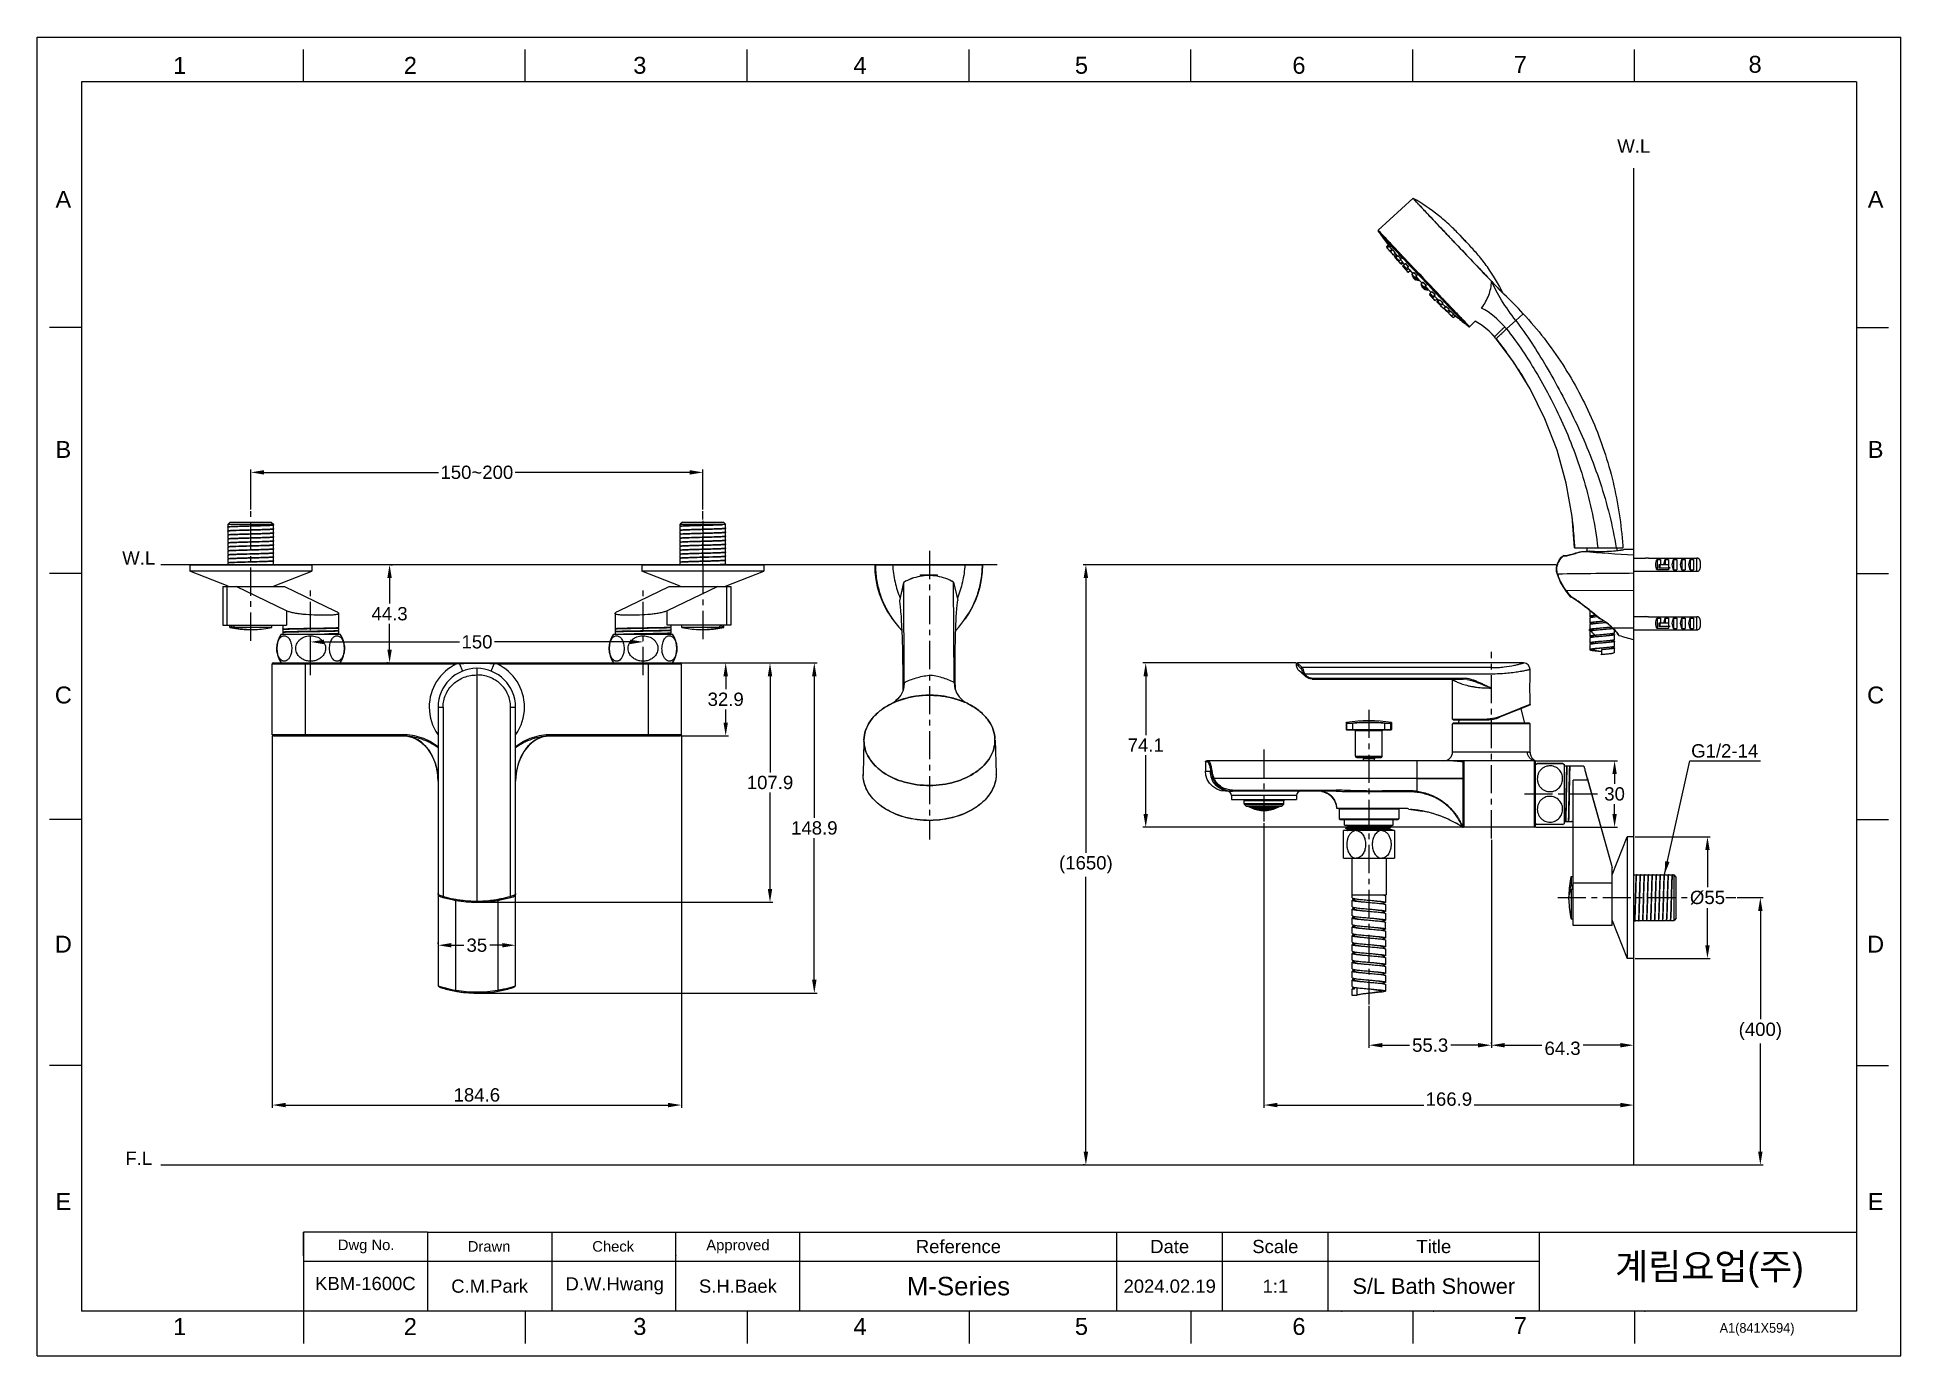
# Model space of a CAD drawing. Header units: millimetres. Extents: x 14221 to 15062, y 1145 to 1740.
import ezdxf
from ezdxf.enums import TextEntityAlignment as Align

# ---------------------------------------------------------------- set-up
doc = ezdxf.new("R2010")
doc.units = ezdxf.units.MM
doc.linetypes.add('CENTERX2', pattern=[20.32, 12.7, -2.54, 2.54, -2.54])
for name, color, linetype in [('CENTER', 1, 'CENTERX2'), ('DIM', 3, 'Continuous'), ('FORM', 7, 'Continuous'), ('벽', 2, 'Continuous')]:
    doc.layers.add(name, color=color, linetype=linetype)
doc.layers.add('TEXT', color=2, linetype='Continuous', lineweight=13)
doc.styles.add('ROMANS', font='Gulim.ttf')
doc.styles.get("Standard").update_dxf_attribs({"font": 'arial.ttf'})
doc.dimstyles.new('ISO-25', dxfattribs={"dimtxt": 5, "dimasz": 5, "dimexe": 1.252, "dimexo": 0.625, "dimgap": 1, "dimtad": 1, "dimtoh": 1, "dimdec": 1, "dimdsep": 46, "dimtxsty": 'Standard', "dimcen": 0, "dimclrd": 3, "dimclre": 3, "dimclrt": 4, "dimadec": 0, "dimazin": 0, "dimtfac": 1, "dimtdec": 1, "dimtmove": 0, "dimatfit": 3, "dimfxl": 1, "dimarcsym": 0})

msp = doc.modelspace()

# ---------------------------------------------------------------- texts
at = {"layer": 'DIM', "color": 4, "insert": (14967.43, 1420.89), "char_height": 6, "attachment_point": 1}
msp.add_mtext_dynamic_manual_height_columns('G1/2-14 ', width=31.987, gutter_width=12.5, heights=[0], dxfattribs=at)
at = {"layer": 'FORM', "color": 7, "linetype": 'Continuous', "char_height": 7.63, "attachment_point": 5}
for s, insert in [('1', (14285.32, 1727.08)), ('2', (14389.4, 1727.08)), ('3', (14492.96, 1727.08)), ('4', (14592.31, 1727.08)), ('5', (14692.28, 1727.08)), ('6', (14790.43, 1727.08)), ('7', (14890.38, 1727.54)), ('8', (14996.29, 1727.54))]:
    msp.add_mtext_dynamic_manual_height_columns(s, width=50.0595, gutter_width=12.51, heights=[0], dxfattribs=dict(at, insert=insert))
at = {"layer": 'FORM', "char_height": 7.63, "attachment_point": 5}
for s, width, insert in [('A', 10.0119, (14232.78, 1666.68)), ('A', 10.0119, (15050.69, 1666.68)), ('B', 10.0119, (14232.78, 1553.85)), ('B', 10.0119, (15050.69, 1553.85)), ('C', 10.0119, (14232.78, 1443.03)), ('C', 10.0119, (15050.69, 1443.03)), ('D', 10.0119, (14232.78, 1330.7)), ('D', 10.0119, (15050.69, 1330.7)), ('E', 10.0119, (14232.78, 1214.6)), ('E', 10.0119, (15050.69, 1214.6)), ('1', 50.0595, (14285.32, 1158.2)), ('2', 50.0595, (14389.4, 1158.2)), ('3', 50.0595, (14492.96, 1158.2)), ('4', 50.0595, (14592.31, 1158.2)), ('5', 50.0595, (14692.28, 1158.2)), ('6', 50.0595, (14790.43, 1158.2)), ('7', 50.0595, (14890.38, 1158.65))]:
    msp.add_mtext_dynamic_manual_height_columns(s, width=width, gutter_width=12.51, heights=[0], dxfattribs=dict(at, insert=insert))
at = {"layer": 'TEXT', "style": 'ROMANS'}
msp.add_text('A1(841X594)', height=4.3802, dxfattribs=at).set_placement((14980.29, 1155.41))
at = {"layer": 'TEXT', "attachment_point": 5}
for s, width, insert, char_height in [('Dwg No.', 56.019, (14369.44, 1194.34), 4.768), ('Drawn', 56.019, (14424.93, 1194.34), 4.768), ('Check', 56.019, (14480.94, 1194.34), 4.768), ('Approved', 56.019, (14537.23, 1194.28), 4.768), ('Reference', 143.0272, (14636.75, 1194.28), 5.959), ('Date', 47.6757, (14732.1, 1194.28), 5.959), ('Scale', 47.6757, (14779.78, 1194.28), 5.959), ('Title', 95.3515, (14851.29, 1194.28), 5.959), ('KBM-1600C', 56.019, (14369.1, 1177.59), 5.959), ('C.M.Park', 56.019, (14425.19, 1176.4), 5.959), ('D.W.Hwang', 56.019, (14481.62, 1176.57), 5.959), ('S.H.Baek', 56.019, (14537.23, 1176.4), 5.959), ('M-Series', 143.0272, (14636.75, 1176.4), 8.343), ('2024.02.19', 47.6757, (14732.1, 1176.4), 5.959), ('1:1', 47.6757, (14779.78, 1176.4), 5.959), ('S/L Bath Shower', 80.4181, (14851.29, 1176.4), 7)]:
    msp.add_mtext_dynamic_manual_height_columns(s, width=width, gutter_width=29.8, heights=[0], dxfattribs=dict(at, insert=insert, char_height=char_height))
at = {"layer": 'TEXT', "linetype": 'CENTERX2', "insert": (14975.67, 1183.53), "char_height": 11.9189, "attachment_point": 5}
msp.add_mtext_dynamic_manual_height_columns('{\\fHYGothic-Medium|b0|i0|c129|p18;계림요업(주)}', width=143.0272, gutter_width=29.8, heights=[0], dxfattribs=at)
at = {"layer": '벽'}
for s, p in [('W.L', (14941.53, 1690.66)), ('F.L', (14266.81, 1234.11))]:
    msp.add_text(s, height=6, dxfattribs=at).set_placement(p, align=Align.MIDDLE_CENTER)
msp.add_text('W.L', height=6, dxfattribs=at).set_placement((14266.81, 1500.1), align=Align.BOTTOM_CENTER)

# ---------------------------------------------------------------- blocks, each defined once
blk = doc.blocks.new('*D42')
at = {"layer": 'DIM', "color": 3, "lineweight": -2, "transparency": 16777216}
for p, q in [((14906.31, 1501.87), (14693.02, 1501.87)), ((14694.27, 1495.87), (14694.27, 1371.92)), ((14694.27, 1237.11), (14694.27, 1361.06)), ((14693.65, 1231.11), (14693.02, 1231.11))]:
    blk.add_line(p, q, dxfattribs=at)
at = {"layer": 'DIM', "color": 3, "transparency": 16777216}
for points in [[(14693.27, 1495.87), (14695.27, 1495.87), (14694.27, 1501.87)], [(14693.27, 1237.11), (14695.27, 1237.11), (14694.27, 1231.11)]]:
    blk.add_solid(points, dxfattribs=at)
at = {"layer": 'DIM', "color": 4, "transparency": 16777216, "insert": (14694.27, 1366.49), "char_height": 6, "attachment_point": 5}
blk.add_mtext('(1650)', dxfattribs=at)
blk = doc.blocks.new('*D43')
at = {"layer": 'DIM', "color": 3, "lineweight": -2, "transparency": 16777216}
for p, q in [((14774.65, 1385.33), (14774.65, 1256.86)), ((14780.65, 1258.11), (14846.74, 1258.11)), ((14935.53, 1258.11), (14869.44, 1258.11)), ((14941.53, 1258.74), (14941.53, 1259.36))]:
    blk.add_line(p, q, dxfattribs=at)
at = {"layer": 'DIM', "color": 3, "transparency": 16777216}
for points in [[(14780.65, 1259.11), (14780.65, 1257.11), (14774.65, 1258.11)], [(14935.53, 1259.11), (14935.53, 1257.11), (14941.53, 1258.11)]]:
    blk.add_solid(points, dxfattribs=at)
at = {"layer": 'DIM', "color": 4, "transparency": 16777216, "insert": (14858.09, 1260.76), "char_height": 6, "attachment_point": 5}
blk.add_mtext('166.9', dxfattribs=at)
blk = doc.blocks.new('*D44')
at = {"layer": 'DIM', "color": 3, "lineweight": -2, "transparency": 16777216}
for p, q in [((14877.27, 1377.81), (14877.27, 1283.86)), ((14883.27, 1285.11), (14900.09, 1285.11)), ((14935.53, 1285.11), (14918.71, 1285.11)), ((14941.53, 1285.74), (14941.53, 1286.36))]:
    blk.add_line(p, q, dxfattribs=at)
at = {"layer": 'DIM', "color": 3, "transparency": 16777216}
for points in [[(14883.27, 1286.11), (14883.27, 1284.11), (14877.27, 1285.11)], [(14935.53, 1286.11), (14935.53, 1284.11), (14941.53, 1285.11)]]:
    blk.add_solid(points, dxfattribs=at)
at = {"layer": 'DIM', "color": 4, "transparency": 16777216, "insert": (14909.4, 1283.69), "char_height": 6, "attachment_point": 5}
blk.add_mtext('64.3', dxfattribs=at)
blk = doc.blocks.new('*D45')
at = {"layer": 'DIM', "color": 3, "lineweight": -2, "transparency": 16777216}
for p, q in [((14822.01, 1302.91), (14822.01, 1283.86)), ((14828.01, 1285.11), (14840.35, 1285.11)), ((14871.27, 1285.11), (14858.93, 1285.11)), ((14877.27, 1285.74), (14877.27, 1286.36))]:
    blk.add_line(p, q, dxfattribs=at)
at = {"layer": 'DIM', "color": 3, "transparency": 16777216}
for points in [[(14828.01, 1286.11), (14828.01, 1284.11), (14822.01, 1285.11)], [(14871.27, 1286.11), (14871.27, 1284.11), (14877.27, 1285.11)]]:
    blk.add_solid(points, dxfattribs=at)
at = {"layer": 'DIM', "color": 4, "transparency": 16777216, "insert": (14849.64, 1285.11), "char_height": 6, "attachment_point": 5}
blk.add_mtext('55.3', dxfattribs=at)
blk = doc.blocks.new('*D46')
at = {"layer": 'DIM', "color": 3, "lineweight": -2, "transparency": 16777216}
for p, q in [((14789.15, 1457.53), (14720.02, 1457.53)), ((14721.27, 1451.53), (14721.27, 1425)), ((14721.27, 1389.43), (14721.27, 1415.97)), ((14864.2, 1383.43), (14720.02, 1383.43))]:
    blk.add_line(p, q, dxfattribs=at)
at = {"layer": 'DIM', "color": 3, "transparency": 16777216}
for points in [[(14720.27, 1451.53), (14722.27, 1451.53), (14721.27, 1457.53)], [(14720.27, 1389.43), (14722.27, 1389.43), (14721.27, 1383.43)]]:
    blk.add_solid(points, dxfattribs=at)
at = {"layer": 'DIM', "color": 4, "transparency": 16777216, "insert": (14721.27, 1420.48), "char_height": 6, "attachment_point": 5}
blk.add_mtext('74.1', dxfattribs=at)
blk = doc.blocks.new('*D47')
at = {"layer": 'DIM', "color": 3, "lineweight": -2, "transparency": 16777216}
for p, q in [((14942.15, 1379.17), (14976.05, 1379.17)), ((14974.8, 1373.17), (14974.8, 1356.4)), ((14974.8, 1330.17), (14974.8, 1346.94)), ((14942.15, 1324.17), (14976.05, 1324.17))]:
    blk.add_line(p, q, dxfattribs=at)
at = {"layer": 'DIM', "color": 3, "transparency": 16777216}
for points in [[(14973.8, 1373.17), (14975.8, 1373.17), (14974.8, 1379.17)], [(14973.8, 1330.17), (14975.8, 1330.17), (14974.8, 1324.17)]]:
    blk.add_solid(points, dxfattribs=at)
at = {"layer": 'DIM', "color": 4, "transparency": 16777216, "insert": (14974.8, 1351.67), "char_height": 6, "attachment_point": 5}
blk.add_mtext('%%C55', dxfattribs=at)
blk = doc.blocks.new('*D48')
at = {"layer": 'DIM', "color": 3, "lineweight": -2, "transparency": 16777216}
for p, q in [((14988.22, 1351.67), (14999.91, 1351.67)), ((14998.66, 1345.67), (14998.66, 1296.82)), ((14998.66, 1237.11), (14998.66, 1285.96)), ((14942.15, 1231.11), (14999.91, 1231.11))]:
    blk.add_line(p, q, dxfattribs=at)
at = {"layer": 'DIM', "color": 3, "transparency": 16777216}
for points in [[(14997.66, 1345.67), (14999.66, 1345.67), (14998.66, 1351.67)], [(14997.66, 1237.11), (14999.66, 1237.11), (14998.66, 1231.11)]]:
    blk.add_solid(points, dxfattribs=at)
at = {"layer": 'DIM', "color": 4, "transparency": 16777216, "insert": (14998.66, 1291.39), "char_height": 6, "attachment_point": 5}
blk.add_mtext('(400)', dxfattribs=at)
blk = doc.blocks.new('*D49')
at = {"layer": 'DIM', "color": 3, "lineweight": -2, "transparency": 16777216}
for p, q in [((14897.38, 1413.44), (14934.13, 1413.44)), ((14932.88, 1407.44), (14932.88, 1403)), ((14932.88, 1389.43), (14932.88, 1393.87)), ((14897.35, 1383.43), (14934.13, 1383.43))]:
    blk.add_line(p, q, dxfattribs=at)
at = {"layer": 'DIM', "color": 3, "transparency": 16777216}
for points in [[(14931.88, 1407.44), (14933.88, 1407.44), (14932.88, 1413.44)], [(14931.88, 1389.43), (14933.88, 1389.43), (14932.88, 1383.43)]]:
    blk.add_solid(points, dxfattribs=at)
at = {"layer": 'DIM', "color": 4, "transparency": 16777216, "insert": (14932.88, 1398.44), "char_height": 6, "attachment_point": 5}
blk.add_mtext('30', dxfattribs=at)
blk = doc.blocks.new('*D50')
at = {"layer": 'Defpoints', "color": 0, "transparency": 16777216}
for p in [(14521.41, 1543.5), (14317.4, 1526.07), (14521.41, 1526.07)]:
    blk.add_point(p, dxfattribs=at)
at = {"layer": 'DIM', "color": 3, "lineweight": -2, "transparency": 16777216}
for p, q in [((14317.4, 1526.69), (14317.4, 1544.75)), ((14323.4, 1543.5), (14402.13, 1543.5)), ((14515.41, 1543.5), (14436.68, 1543.5)), ((14521.41, 1526.69), (14521.41, 1544.75))]:
    blk.add_line(p, q, dxfattribs=at)
at = {"layer": 'DIM', "color": 3, "transparency": 16777216}
for points in [[(14323.4, 1544.5), (14323.4, 1542.5), (14317.4, 1543.5)], [(14515.41, 1544.5), (14515.41, 1542.5), (14521.41, 1543.5)]]:
    blk.add_solid(points, dxfattribs=at)
at = {"layer": 'DIM', "color": 4, "transparency": 16777216, "insert": (14419.4, 1543.5), "char_height": 6, "attachment_point": 5}
blk.add_mtext('150~200', dxfattribs=at)
blk = doc.blocks.new('*D51')
at = {"layer": 'DIM', "color": 3, "lineweight": -2, "transparency": 16777216}
for p, q in [((14380.65, 1501.87), (14381.27, 1501.87)), ((14380.02, 1495.87), (14380.02, 1484.29)), ((14380.02, 1463.57), (14380.02, 1475.15)), ((14379.4, 1457.57), (14378.77, 1457.57))]:
    blk.add_line(p, q, dxfattribs=at)
at = {"layer": 'DIM', "color": 3, "transparency": 16777216}
for points in [[(14379.02, 1495.87), (14381.02, 1495.87), (14380.02, 1501.87)], [(14379.02, 1463.57), (14381.02, 1463.57), (14380.02, 1457.57)]]:
    blk.add_solid(points, dxfattribs=at)
at = {"layer": 'DIM', "color": 4, "transparency": 16777216, "insert": (14380.02, 1479.72), "char_height": 6, "attachment_point": 5}
blk.add_mtext('44.3', dxfattribs=at)
blk = doc.blocks.new('*D52')
at = {"layer": 'DIM', "color": 3, "lineweight": -2, "transparency": 16777216}
for p, q in [((14344.4, 1464.69), (14344.4, 1468.28)), ((14350.4, 1467.03), (14411.64, 1467.03)), ((14488.54, 1467.03), (14427.31, 1467.03)), ((14494.54, 1467.65), (14494.54, 1468.28))]:
    blk.add_line(p, q, dxfattribs=at)
at = {"layer": 'DIM', "color": 3, "transparency": 16777216}
for points in [[(14350.4, 1468.03), (14350.4, 1466.03), (14344.4, 1467.03)], [(14488.54, 1468.03), (14488.54, 1466.03), (14494.54, 1467.03)]]:
    blk.add_solid(points, dxfattribs=at)
at = {"layer": 'DIM', "color": 4, "transparency": 16777216, "insert": (14419.47, 1467.03), "char_height": 6, "attachment_point": 5}
blk.add_mtext('150', dxfattribs=at)
blk = doc.blocks.new('*D53')
at = {"layer": 'DIM', "color": 3, "lineweight": -2, "transparency": 16777216}
for p, q in [((14511.83, 1457.57), (14532.96, 1457.57)), ((14531.71, 1451.57), (14531.71, 1445.68)), ((14531.71, 1430.67), (14531.71, 1436.55)), ((14511.83, 1424.67), (14532.96, 1424.67))]:
    blk.add_line(p, q, dxfattribs=at)
at = {"layer": 'DIM', "color": 3, "transparency": 16777216}
for points in [[(14530.71, 1451.57), (14532.71, 1451.57), (14531.71, 1457.57)], [(14530.71, 1430.67), (14532.71, 1430.67), (14531.71, 1424.67)]]:
    blk.add_solid(points, dxfattribs=at)
at = {"layer": 'DIM', "color": 4, "transparency": 16777216, "insert": (14531.71, 1441.12), "char_height": 6, "attachment_point": 5}
blk.add_mtext('32.9', dxfattribs=at)
blk = doc.blocks.new('*D54')
at = {"layer": 'DIM', "color": 3, "lineweight": -2, "transparency": 16777216}
for p, q in [((14327.1, 1424.54), (14327.1, 1256.86)), ((14511.71, 1424.54), (14511.71, 1256.86)), ((14333.1, 1258.11), (14505.71, 1258.11))]:
    blk.add_line(p, q, dxfattribs=at)
at = {"layer": 'DIM', "color": 3, "transparency": 16777216}
for points in [[(14333.1, 1259.11), (14333.1, 1257.11), (14327.1, 1258.11)], [(14505.71, 1259.11), (14505.71, 1257.11), (14511.71, 1258.11)]]:
    blk.add_solid(points, dxfattribs=at)
at = {"layer": 'DIM', "color": 4, "transparency": 16777216, "insert": (14419.4, 1262.67), "char_height": 6, "attachment_point": 5}
blk.add_mtext('184.6', dxfattribs=at)
blk = doc.blocks.new('*D55')
at = {"layer": 'DIM', "color": 3, "lineweight": -2, "transparency": 16777216}
for p, q in [((14532.33, 1457.57), (14552.96, 1457.57)), ((14551.71, 1451.57), (14551.71, 1408.16)), ((14551.71, 1355.62), (14551.71, 1399.03)), ((14420.03, 1349.62), (14552.96, 1349.62))]:
    blk.add_line(p, q, dxfattribs=at)
at = {"layer": 'DIM', "color": 3, "transparency": 16777216}
for points in [[(14550.71, 1451.57), (14552.71, 1451.57), (14551.71, 1457.57)], [(14550.71, 1355.62), (14552.71, 1355.62), (14551.71, 1349.62)]]:
    blk.add_solid(points, dxfattribs=at)
at = {"layer": 'DIM', "color": 4, "transparency": 16777216, "insert": (14551.71, 1403.59), "char_height": 6, "attachment_point": 5}
blk.add_mtext('107.9', dxfattribs=at)
blk = doc.blocks.new('*D56')
at = {"layer": 'DIM', "color": 3, "lineweight": -2, "transparency": 16777216}
for p, q in [((14552.33, 1457.57), (14572.96, 1457.57)), ((14571.71, 1451.57), (14571.71, 1387.66)), ((14571.71, 1314.62), (14571.71, 1378.53)), ((14420.03, 1308.62), (14572.96, 1308.62))]:
    blk.add_line(p, q, dxfattribs=at)
at = {"layer": 'DIM', "color": 3, "transparency": 16777216}
for points in [[(14570.71, 1451.57), (14572.71, 1451.57), (14571.71, 1457.57)], [(14570.71, 1314.62), (14572.71, 1314.62), (14571.71, 1308.62)]]:
    blk.add_solid(points, dxfattribs=at)
at = {"layer": 'DIM', "color": 4, "transparency": 16777216, "insert": (14571.71, 1383.09), "char_height": 6, "attachment_point": 5}
blk.add_mtext('148.9', dxfattribs=at)
blk = doc.blocks.new('*D57')
at = {"layer": 'Defpoints', "color": 0, "transparency": 16777216}
for p in [(14401.9, 1330.2), (14401.9, 1330.2), (14436.9, 1330.2)]:
    blk.add_point(p, dxfattribs=at)
at = {"layer": 'DIM', "color": 3, "lineweight": -2, "transparency": 16777216}
for p, q in [((14401.9, 1330.83), (14401.9, 1331.46)), ((14407.9, 1330.2), (14413.59, 1330.2)), ((14430.9, 1330.2), (14425.22, 1330.2)), ((14436.9, 1330.83), (14436.9, 1331.46))]:
    blk.add_line(p, q, dxfattribs=at)
at = {"layer": 'DIM', "color": 3, "transparency": 16777216}
for points in [[(14407.9, 1331.2), (14407.9, 1329.2), (14401.9, 1330.2)], [(14430.9, 1331.2), (14430.9, 1329.2), (14436.9, 1330.2)]]:
    blk.add_solid(points, dxfattribs=at)
at = {"layer": 'DIM', "color": 4, "transparency": 16777216, "insert": (14419.4, 1330.2), "char_height": 6, "attachment_point": 5}
blk.add_mtext('35', dxfattribs=at)

# ---------------------------------------------------------------- dimensions: what is measured, and where the dimension line sits
at = {"layer": 'DIM'}
for base, p1, p2, text, picture, middle in [((14521.41, 1543.5), (14317.4, 1526.07), (14521.41, 1526.07), '150~200', '*D50', (14419.4, 1543.5)), ((14494.54, 1467.03), (14344.4, 1464.06), (14494.54, 1467.03), '150', '*D52', (14419.47, 1467.03))]:
    dim = msp.add_linear_dim(base=base, p1=p1, p2=p2, text=text, dimstyle='ISO-25', override={"dimtxt": 6, "dimasz": 6, "dimgap": 1.5, "dimtih": 1, "dimtmove": 2}, dxfattribs=at)
    dim.commit()
    dim.dimension.update_dxf_attribs({"geometry": picture, "text_midpoint": middle, "dimtype": 160})
for base, p1, p2, picture, middle in [((14380.02, 1457.57), (14380.02, 1501.87), (14380.02, 1457.57), '*D51', (14380.02, 1479.72)), ((14551.7097, 1457.5673), (14419.4036, 1349.6174), (14531.7097, 1457.5673), '*D55', (14551.7097, 1403.5924)), ((14571.7097, 1457.5673), (14419.4036, 1308.6183), (14551.7097, 1457.5673), '*D56', (14571.7097, 1383.0928)), ((14531.71, 1424.67), (14511.21, 1457.57), (14511.21, 1424.67), '*D53', (14531.71, 1441.12)), ((14721.27, 1457.53), (14864.82, 1383.43), (14789.77, 1457.53), '*D46', (14721.27, 1420.48)), ((14932.88, 1413.44), (14896.72, 1383.43), (14896.75, 1413.44), '*D49', (14932.88, 1398.44))]:
    dim = msp.add_linear_dim(base=base, p1=p1, p2=p2, angle=90, dimstyle='ISO-25', override={"dimtxt": 6, "dimasz": 6, "dimgap": 1.5, "dimtih": 1, "dimtmove": 2}, dxfattribs=at)
    dim.commit()
    dim.dimension.update_dxf_attribs({"geometry": picture, "text_midpoint": middle})
for base, p1, p2, text, picture, middle in [((14694.27, 1231.11), (14906.94, 1501.87), (14694.27, 1231.11), '(1650)', '*D42', (14694.27, 1366.49)), ((14974.8, 1324.17), (14941.53, 1379.17), (14941.53, 1324.17), '%%C<>', '*D47', (14974.8, 1351.67)), ((14998.66, 1231.11), (14987.59, 1351.67), (14941.53, 1231.11), '(400)', '*D48', (14998.66, 1291.39))]:
    dim = msp.add_linear_dim(base=base, p1=p1, p2=p2, angle=90, text=text, dimstyle='ISO-25', override={"dimtxt": 6, "dimasz": 6, "dimgap": 1.5, "dimtih": 1, "dimtmove": 2}, dxfattribs=at)
    dim.commit()
    dim.dimension.update_dxf_attribs({"geometry": picture, "text_midpoint": middle})
dim = msp.add_linear_dim(base=(14511.71, 1258.11), p1=(14327.1, 1425.17), p2=(14511.71, 1425.17), dimstyle='ISO-25', override={"dimtxt": 6, "dimasz": 6, "dimgap": 1.5, "dimtih": 1, "dimtmove": 2}, dxfattribs=at)
dim.commit()
dim.dimension.update_dxf_attribs({"geometry": '*D54', "text_midpoint": (14419.4, 1262.67)})
for base, p1, p2, picture, middle in [((14941.53, 1258.11), (14774.65, 1385.96), (14941.53, 1258.11), '*D43', (14858.09, 1260.76)), ((14941.53, 1285.11), (14877.27, 1378.43), (14941.53, 1285.11), '*D44', (14909.4, 1283.69)), ((14401.9, 1330.2), (14436.9, 1330.2), (14401.9, 1330.2), '*D57', (14419.4, 1330.2)), ((14877.27, 1285.11), (14822.01, 1303.53), (14877.27, 1285.11), '*D45', (14849.64, 1285.11))]:
    dim = msp.add_linear_dim(base=base, p1=p1, p2=p2, dimstyle='ISO-25', override={"dimtxt": 6, "dimasz": 6, "dimgap": 1.5, "dimtih": 1, "dimtmove": 2}, dxfattribs=at)
    dim.commit()
    dim.dimension.update_dxf_attribs({"geometry": picture, "text_midpoint": middle, "dimtype": 160})

# ---------------------------------------------------------------- linework, layer by layer
at = {"color": 7, "linetype": 'Continuous'}
for p, q in [((14841.93, 1667.12), (14826.19, 1652.76)), ((14826.82, 1651.73), (14826.16, 1652.47)), ((14826.19, 1652.76), (14826.29, 1652.65)), ((14831.92, 1646.28), (14826.61, 1651.96)), ((14831.44, 1646.79), (14826.82, 1651.73)), ((14827.37, 1650.7), (14827.33, 1650.74)), ((14863.48, 1650.01), (14862.9, 1650.62)), ((14862.97, 1650.52), (14865.06, 1648.31)), ((14829.9, 1645.11), (14830.74, 1646.06)), ((14830.06, 1644.9), (14829.9, 1645.11)), ((14829.9, 1645.11), (14830.25, 1644.7)), ((14830.27, 1644.69), (14831.11, 1645.64)), ((14830.27, 1644.69), (14830.62, 1644.24)), ((14830.44, 1644.49), (14830.27, 1644.69)), ((14831.1, 1643.69), (14831.08, 1643.72)), ((14831.43, 1643.28), (14831.1, 1643.69)), ((14831.5, 1645.11), (14831.11, 1645.64)), ((14831.11, 1645.64), (14831.53, 1645.14)), ((14831.26, 1643.48), (14831.43, 1643.28)), ((14831.43, 1643.28), (14832.37, 1644.03)), ((14832.06, 1646.14), (14831.44, 1646.79)), ((14831.68, 1643.09), (14831.48, 1643.32)), ((14831.86, 1642.89), (14831.68, 1643.09)), ((14831.77, 1643.06), (14832.61, 1644.01)), ((14831.77, 1643.06), (14831.93, 1642.84)), ((14831.96, 1642.87), (14831.77, 1643.06)), ((14832.06, 1646.14), (14831.92, 1646.28)), ((14831.93, 1642.84), (14832.12, 1642.61)), ((14831.97, 1644.51), (14832.37, 1644.03)), ((14832.37, 1644.03), (14831.99, 1644.54)), ((14832.7, 1645.46), (14832.06, 1646.14)), ((14832.18, 1646.01), (14832.06, 1646.14)), ((14833.14, 1644.51), (14832.07, 1645.65)), ((14832.17, 1642.58), (14832.12, 1642.64)), ((14832.35, 1642.35), (14832.17, 1642.58)), ((14832.56, 1645.6), (14832.18, 1646.01)), ((14832.52, 1645.65), (14832.26, 1645.92)), ((14832.44, 1643.87), (14832.34, 1644)), ((14832.6, 1642.07), (14832.35, 1642.35)), ((14832.42, 1646.08), (14832.68, 1645.8)), ((14832.47, 1643.85), (14832.44, 1643.87)), ((14832.77, 1645.38), (14832.52, 1645.65)), ((14832.7, 1645.46), (14832.56, 1645.6)), ((14832.62, 1642.08), (14832.6, 1642.11)), ((14832.95, 1641.66), (14832.62, 1642.08)), ((14832.68, 1645.8), (14832.94, 1645.53)), ((14833.37, 1644.75), (14832.7, 1645.46)), ((14832.82, 1645.33), (14832.7, 1645.46)), ((14832.76, 1641.85), (14832.95, 1641.66)), ((14833.82, 1644.27), (14832.77, 1645.38)), ((14833.21, 1644.91), (14832.82, 1645.33)), ((14832.94, 1645.53), (14833.99, 1644.42)), ((14832.95, 1641.66), (14833.89, 1642.41)), ((14833.99, 1643.61), (14833.14, 1644.51)), ((14833.37, 1644.75), (14833.21, 1644.91)), ((14834.06, 1644.01), (14833.37, 1644.75)), ((14833.58, 1641.1), (14833.38, 1641.32)), ((14833.46, 1641.35), (14833.62, 1641.14)), ((14833.77, 1640.92), (14833.58, 1641.1)), ((14833.62, 1641.14), (14833.77, 1640.92)), ((14833.64, 1640.62), (14834.41, 1641.49)), ((14833.64, 1640.62), (14834, 1640.2)), ((14833.81, 1640.43), (14833.64, 1640.62)), ((14833.77, 1640.92), (14834.23, 1641.29)), ((14833.95, 1644.13), (14833.82, 1644.27)), ((14834.08, 1644), (14833.95, 1644.13)), ((14834.04, 1640.15), (14833.97, 1640.24)), ((14833.99, 1644.42), (14834.03, 1644.37)), ((14834.1, 1643.49), (14833.99, 1643.61)), ((14834.03, 1644.37), (14834.23, 1644.15)), ((14834.22, 1639.95), (14834.04, 1640.15)), ((14834.08, 1643.99), (14834.06, 1644.01)), ((14834.78, 1643.25), (14834.06, 1644.01)), ((14834.32, 1643.74), (14834.08, 1644)), ((14834.58, 1643.46), (14834.08, 1643.99)), ((14835.5, 1642.01), (14834.1, 1643.49)), ((14834.4, 1639.74), (14834.22, 1639.95)), ((14834.23, 1644.15), (14834.48, 1643.89)), ((14834.29, 1640.36), (14835.13, 1641.31)), ((14834.29, 1640.36), (14834.45, 1640.14)), ((14834.49, 1640.18), (14834.29, 1640.36)), ((14835.87, 1642.09), (14834.32, 1643.74)), ((14834.6, 1641.26), (14834.41, 1641.49)), ((14834.41, 1641.49), (14834.6, 1641.27)), ((14834.45, 1640.14), (14834.63, 1639.9)), ((14834.48, 1643.89), (14836.04, 1642.25)), ((14834.67, 1639.98), (14834.49, 1640.18)), ((14834.78, 1643.25), (14834.58, 1643.46)), ((14834.64, 1641.21), (14834.6, 1641.26)), ((14834.64, 1639.95), (14834.9, 1639.68)), ((14835.52, 1642.47), (14834.78, 1643.25)), ((14834.84, 1643.18), (14834.78, 1643.25)), ((14834.81, 1641.03), (14834.84, 1640.99)), ((14835.1, 1642.91), (14834.84, 1643.18)), ((14835.52, 1642.47), (14835.1, 1642.91)), ((14837.37, 1640.03), (14835.5, 1642.01)), ((14836.28, 1641.66), (14835.52, 1642.47)), ((14836.14, 1641.81), (14835.87, 1642.09)), ((14836.04, 1642.25), (14836.3, 1641.96)), ((14836.16, 1641.79), (14836.04, 1641.91)), ((14836.34, 1641.6), (14836.14, 1641.81)), ((14836.28, 1641.66), (14836.16, 1641.79)), ((14836.3, 1641.64), (14836.28, 1641.66)), ((14837.06, 1640.83), (14836.28, 1641.66)), ((14836.3, 1641.96), (14836.51, 1641.75)), ((14836.36, 1641.58), (14836.3, 1641.64)), ((14836.36, 1641.58), (14836.34, 1641.6)), ((14836.42, 1641.52), (14836.36, 1641.58)), ((14836.61, 1641.31), (14836.4, 1641.53)), ((14836.55, 1641.37), (14836.42, 1641.52)), ((14836.51, 1641.75), (14836.57, 1641.68)), ((14836.87, 1641.03), (14836.55, 1641.37)), ((14836.57, 1641.68), (14836.77, 1641.46)), ((14836.77, 1641.14), (14836.61, 1641.31)), ((14836.77, 1641.46), (14836.87, 1641.36)), ((14836.87, 1641.04), (14836.77, 1641.14)), ((14836.87, 1641.36), (14837.03, 1641.19)), ((14837.33, 1640.55), (14836.87, 1641.04)), ((14837.06, 1640.83), (14836.87, 1641.03)), ((14837.03, 1641.19), (14837.49, 1640.7)), ((14837.86, 1639.99), (14837.06, 1640.83)), ((14837.35, 1640.53), (14837.06, 1640.83)), ((14837.58, 1640.28), (14837.33, 1640.55)), ((14837.42, 1640.46), (14837.35, 1640.53)), ((14837.62, 1639.76), (14837.37, 1640.03)), ((14837.61, 1640.26), (14837.42, 1640.46)), ((14837.49, 1640.7), (14837.75, 1640.44)), ((14837.84, 1640.01), (14837.58, 1640.28)), ((14837.68, 1640.18), (14837.61, 1640.26)), ((14837.74, 1640.11), (14837.68, 1640.18)), ((14837.86, 1639.99), (14837.74, 1640.11)), ((14837.75, 1640.44), (14838, 1640.17)), ((14839.69, 1638.05), (14837.84, 1640.01)), ((14839.51, 1638.24), (14837.86, 1639.99)), ((14837.93, 1639.91), (14837.86, 1639.99)), ((14838, 1640.17), (14839.78, 1638.28)), ((14862.13, 1645.66), (14862.28, 1645.51)), ((14865.06, 1648.31), (14867.18, 1646.08)), ((14867.35, 1645.93), (14866.76, 1646.56)), ((14834.44, 1639.69), (14834.4, 1639.74)), ((14834.47, 1639.66), (14834.44, 1639.69)), ((14834.65, 1639.45), (14834.62, 1639.48)), ((14834.62, 1639.47), (14834.75, 1639.33)), ((14834.69, 1639.88), (14834.65, 1639.94)), ((14834.79, 1639.28), (14834.65, 1639.45)), ((14834.77, 1639.78), (14834.69, 1639.88)), ((14834.75, 1639.33), (14834.79, 1639.28)), ((14834.79, 1639.28), (14835.01, 1639.45)), ((14834.9, 1639.2), (14834.82, 1639.29)), ((14834.83, 1639.3), (14834.91, 1639.2)), ((14834.86, 1639.64), (14835.28, 1639.16)), ((14835.13, 1639.38), (14834.88, 1639.65)), ((14834.93, 1639.16), (14834.9, 1639.2)), ((14834.91, 1639.2), (14834.95, 1639.15)), ((14834.95, 1639.15), (14834.93, 1639.16)), ((14834.95, 1639.15), (14835.13, 1639.3)), ((14835, 1639.55), (14835.09, 1639.45)), ((14835.07, 1639.07), (14835.21, 1639.22)), ((14835.07, 1639.07), (14835.23, 1638.86)), ((14835.12, 1639.03), (14835.07, 1639.07)), ((14835.09, 1639.45), (14835.13, 1639.39)), ((14835.25, 1638.89), (14835.12, 1639.03)), ((14835.33, 1639.2), (14835.16, 1639.41)), ((14835.28, 1639.16), (14835.48, 1638.98)), ((14835.48, 1638.98), (14835.33, 1639.2)), ((14835.65, 1638.4), (14835.41, 1638.69)), ((14835.48, 1638.98), (14836.43, 1639.73)), ((14835.9, 1638.12), (14835.65, 1638.4)), ((14835.92, 1638.13), (14835.89, 1638.16)), ((14836.23, 1637.74), (14835.92, 1638.13)), ((14836.05, 1637.92), (14836.23, 1637.74)), ((14836.23, 1637.74), (14837.13, 1638.45)), ((14836.3, 1637.76), (14836.28, 1637.78)), ((14836.67, 1637.37), (14836.49, 1637.55)), ((14836.52, 1637.57), (14836.67, 1637.37)), ((14836.67, 1637.37), (14837.46, 1637.99)), ((14836.72, 1638.89), (14837.13, 1638.45)), ((14837.13, 1638.45), (14836.75, 1638.92)), ((14837.19, 1638.3), (14837.08, 1638.41)), ((14837.21, 1636.5), (14838.01, 1637.4)), ((14837.38, 1636.31), (14837.21, 1636.5)), ((14837.21, 1636.5), (14837.54, 1636.14)), ((14837.69, 1639.69), (14837.62, 1639.76)), ((14837.62, 1636.81), (14838.45, 1637.75)), ((14837.62, 1636.81), (14837.77, 1636.58)), ((14839.39, 1637.89), (14837.69, 1639.69)), ((14837.78, 1635.86), (14837.71, 1635.94)), ((14837.77, 1636.58), (14837.96, 1636.35)), ((14838, 1635.61), (14837.78, 1635.86)), ((14838.01, 1636.44), (14837.82, 1636.64)), ((14837.87, 1636.08), (14838.02, 1636.24)), ((14837.87, 1636.08), (14837.97, 1635.94)), ((14837.93, 1636.04), (14837.87, 1636.08)), ((14838, 1639.84), (14837.93, 1639.91)), ((14838.06, 1635.9), (14837.93, 1636.04)), ((14837.98, 1636.41), (14838.24, 1636.14)), ((14838.02, 1636.34), (14837.98, 1636.4)), ((14838.26, 1639.57), (14838, 1639.84)), ((14838.31, 1635.27), (14838, 1635.61)), ((14838.1, 1636.24), (14838.02, 1636.34)), ((14838.03, 1635.87), (14838.22, 1635.65)), ((14838.08, 1637.31), (14838.04, 1637.36)), ((14838.06, 1635.56), (14838.19, 1635.4)), ((14838.19, 1636.09), (14838.63, 1635.62)), ((14838.48, 1635.85), (14838.21, 1636.11)), ((14838.21, 1635.7), (14838.27, 1635.64)), ((14838.23, 1635.67), (14838.21, 1635.7)), ((14838.26, 1635.63), (14838.23, 1635.67)), ((14838.45, 1635.41), (14838.26, 1635.63)), ((14838.36, 1635.22), (14838.31, 1635.27)), ((14838.31, 1635.26), (14838.36, 1635.22)), ((14838.35, 1636.02), (14838.43, 1635.92)), ((14838.36, 1635.22), (14838.49, 1635.32)), ((14838.43, 1635.92), (14838.47, 1635.86)), ((14838.46, 1635.15), (14838.57, 1635.27)), ((14838.46, 1635.15), (14838.5, 1635.09)), ((14838.51, 1635.1), (14838.46, 1635.15)), ((14838.5, 1635.09), (14838.62, 1634.95)), ((14838.68, 1635.68), (14838.51, 1635.88)), ((14838.64, 1634.97), (14838.51, 1635.1)), ((14838.59, 1635.23), (14838.86, 1634.94)), ((14838.71, 1635.14), (14838.61, 1635.23)), ((14838.66, 1635.21), (14838.71, 1635.15)), ((14838.82, 1634.76), (14838.79, 1634.8)), ((14838.83, 1635.45), (14839.79, 1636.21)), ((14838.86, 1634.94), (14839.05, 1634.76)), ((14839.05, 1634.76), (14838.89, 1634.97)), ((14839.05, 1634.76), (14839.94, 1635.48)), ((14839.3, 1634.23), (14839.26, 1634.27)), ((14839.61, 1633.87), (14839.3, 1634.23)), ((14840.91, 1636.28), (14839.39, 1637.89)), ((14839.44, 1634.05), (14839.61, 1633.87)), ((14840.36, 1637.35), (14839.51, 1638.24)), ((14839.63, 1638.12), (14839.51, 1638.24)), ((14839.61, 1633.87), (14840.58, 1634.64)), ((14839.7, 1638.04), (14839.63, 1638.12)), ((14839.67, 1633.87), (14839.65, 1633.88)), ((14839.66, 1633.88), (14839.67, 1633.87)), ((14839.67, 1633.87), (14840.59, 1634.6)), ((14839.86, 1637.87), (14839.69, 1638.05)), ((14839.69, 1635.72), (14839.94, 1635.48)), ((14839.88, 1637.85), (14839.7, 1638.04)), ((14839.94, 1635.48), (14839.74, 1635.75)), ((14839.78, 1638.28), (14839.86, 1638.2)), ((14839.86, 1638.2), (14839.99, 1638.07)), ((14839.96, 1637.77), (14839.86, 1637.87)), ((14839.86, 1635.4), (14839.92, 1635.34)), ((14840.14, 1637.58), (14839.88, 1637.85)), ((14840.16, 1635.09), (14839.92, 1635.34)), ((14840.16, 1637.56), (14839.96, 1637.77)), ((14839.99, 1638.07), (14840.05, 1638)), ((14840.05, 1638), (14840.12, 1637.93)), ((14840.12, 1637.93), (14840.3, 1637.74)), ((14840.16, 1637.55), (14840.14, 1637.58)), ((14840.22, 1634.2), (14840.15, 1634.24)), ((14840.21, 1637.51), (14840.16, 1637.56)), ((14840.21, 1637.5), (14840.16, 1637.55)), ((14840.19, 1634.27), (14840.22, 1634.2)), ((14840.41, 1637.29), (14840.21, 1637.51)), ((14840.36, 1637.35), (14840.21, 1637.5)), ((14840.22, 1634.2), (14840.67, 1634.56)), ((14840.3, 1637.74), (14840.32, 1637.72)), ((14840.32, 1637.72), (14840.37, 1637.66)), ((14841.21, 1636.44), (14840.36, 1637.35)), ((14840.42, 1637.28), (14840.36, 1637.35)), ((14840.37, 1637.66), (14840.57, 1637.45)), ((14840.66, 1637.02), (14840.41, 1637.29)), ((14840.57, 1634.65), (14840.41, 1634.81)), ((14840.58, 1634.64), (14840.41, 1634.81)), ((14840.68, 1637.01), (14840.42, 1637.28)), ((14840.57, 1637.45), (14840.83, 1637.18)), ((14841.88, 1633.25), (14840.57, 1634.65)), ((14840.88, 1636.8), (14840.66, 1637.02)), ((14840.76, 1636.93), (14840.68, 1637.01)), ((14840.89, 1636.78), (14840.76, 1636.93)), ((14840.83, 1637.18), (14841.04, 1636.95)), ((14841.13, 1636.53), (14840.88, 1636.8)), ((14840.92, 1636.75), (14840.89, 1636.78)), ((14841.17, 1636.01), (14840.91, 1636.28)), ((14840.98, 1636.69), (14840.92, 1636.75)), ((14841.01, 1636.65), (14840.98, 1636.69)), ((14841.15, 1636.51), (14841.01, 1636.65)), ((14841.04, 1636.95), (14841.3, 1636.68)), ((14841.39, 1636.26), (14841.13, 1636.53)), ((14841.18, 1636.48), (14841.15, 1636.51)), ((14841.24, 1635.93), (14841.17, 1636.01)), ((14841.27, 1636.38), (14841.18, 1636.48)), ((14841.27, 1636.38), (14841.21, 1636.44)), ((14843.11, 1633.96), (14841.24, 1635.93)), ((14841.49, 1636.15), (14841.27, 1636.38)), ((14841.41, 1636.24), (14841.27, 1636.38)), ((14841.3, 1636.68), (14841.55, 1636.41)), ((14843.58, 1633.95), (14841.39, 1636.26)), ((14841.43, 1636.21), (14841.41, 1636.24)), ((14841.49, 1636.15), (14841.43, 1636.21)), ((14843.58, 1633.94), (14841.49, 1636.15)), ((14841.49, 1632.7), (14842.31, 1633.63)), ((14841.55, 1636.41), (14843.74, 1634.1)), ((14841.61, 1632.1), (14841.79, 1632.3)), ((14841.61, 1632.1), (14841.77, 1631.88)), ((14841.67, 1632.06), (14841.61, 1632.1)), ((14841.64, 1632.47), (14841.84, 1632.24)), ((14841.81, 1631.93), (14841.67, 1632.06)), ((14841.89, 1632.34), (14841.7, 1632.53)), ((14841.79, 1631.6), (14841.91, 1631.73)), ((14841.79, 1631.6), (14841.83, 1631.54)), ((14841.82, 1631.57), (14841.79, 1631.6)), ((14841.83, 1631.54), (14841.95, 1631.4)), ((14841.97, 1631.43), (14841.84, 1631.56)), ((14841.85, 1632.3), (14842.12, 1632.04)), ((14841.9, 1632.23), (14841.85, 1632.29)), ((14841.92, 1633.21), (14841.88, 1633.25)), ((14841.98, 1632.13), (14841.9, 1632.23)), ((14841.96, 1633.17), (14841.92, 1633.21)), ((14841.96, 1631.73), (14842.14, 1631.55)), ((14842, 1631.66), (14841.96, 1631.72)), ((14842.09, 1631.56), (14842, 1631.66)), ((14842.07, 1631.98), (14842.51, 1631.53)), ((14842.36, 1631.75), (14842.09, 1632.01)), ((14842.23, 1631.92), (14842.32, 1631.82)), ((14842.32, 1631.82), (14842.36, 1631.76)), ((14842.57, 1631.59), (14842.4, 1631.79)), ((14842.72, 1631.36), (14843.69, 1632.12)), ((14843.84, 1633.67), (14842.96, 1634.6)), ((14844.2, 1632.82), (14843.11, 1633.96)), ((14843.42, 1631.9), (14843.67, 1631.59)), ((14843.71, 1631.52), (14843.49, 1631.71)), ((14843.83, 1633.68), (14843.58, 1633.95)), ((14843.84, 1633.67), (14843.58, 1633.94)), ((14843.67, 1631.59), (14843.71, 1631.52)), ((14843.74, 1634.1), (14844, 1633.83)), ((14843.91, 1633.59), (14843.83, 1633.68)), ((14844.73, 1632.73), (14843.84, 1633.67)), ((14843.92, 1633.59), (14843.84, 1633.67)), ((14844.09, 1633.41), (14843.91, 1633.59)), ((14844.1, 1633.4), (14843.92, 1633.59)), ((14844, 1633.83), (14844.08, 1633.75)), ((14844.08, 1633.75), (14844.25, 1633.56)), ((14844.17, 1633.32), (14844.09, 1633.41)), ((14844.18, 1633.31), (14844.1, 1633.4)), ((14844.24, 1633.25), (14844.18, 1633.31)), ((14844.26, 1632.75), (14844.2, 1632.82)), ((14844.43, 1633.05), (14844.23, 1633.26)), ((14844.28, 1633.2), (14844.24, 1633.25)), ((14844.25, 1633.56), (14844.33, 1633.48)), ((14844.37, 1632.63), (14844.26, 1632.75)), ((14844.43, 1633.04), (14844.28, 1633.2)), ((14844.33, 1633.48), (14844.39, 1633.41)), ((14844.51, 1632.48), (14844.37, 1632.63)), ((14844.39, 1633.41), (14844.59, 1633.2)), ((14844.49, 1632.98), (14844.43, 1633.04)), ((14844.75, 1632.71), (14844.49, 1632.99)), ((14844.54, 1632.93), (14844.49, 1632.98)), ((14846.28, 1630.61), (14844.51, 1632.48)), ((14844.62, 1632.85), (14844.54, 1632.93)), ((14844.59, 1633.2), (14844.65, 1633.14)), ((14844.73, 1632.73), (14844.62, 1632.85)), ((14844.65, 1633.14), (14844.91, 1632.87)), ((14844.8, 1632.66), (14844.73, 1632.73)), ((14844.8, 1632.66), (14844.73, 1632.73)), ((14846.52, 1630.85), (14844.75, 1632.71)), ((14845.62, 1631.79), (14844.8, 1632.66)), ((14844.88, 1632.57), (14844.8, 1632.66)), ((14844.97, 1632.47), (14844.88, 1632.57)), ((14844.91, 1632.87), (14846.68, 1631)), ((14845.14, 1632.3), (14844.97, 1632.47)), ((14845.23, 1632.2), (14845.14, 1632.3)), ((14845.49, 1631.93), (14845.23, 1632.2)), ((14845.62, 1631.79), (14845.49, 1631.93)), ((14846.52, 1630.85), (14845.62, 1631.79)), ((14847.69, 1629.61), (14845.62, 1631.79)), ((14842.17, 1631.18), (14842.12, 1631.23)), ((14842.16, 1631.23), (14842.13, 1631.26)), ((14842.26, 1631.08), (14842.17, 1631.18)), ((14842.47, 1631.17), (14842.2, 1631.44)), ((14842.33, 1631.34), (14842.42, 1631.24)), ((14842.42, 1631.24), (14842.46, 1631.18)), ((14842.62, 1630.7), (14842.48, 1630.84)), ((14842.61, 1630.98), (14842.81, 1630.81)), ((14842.96, 1630.34), (14842.65, 1630.71)), ((14842.81, 1630.81), (14842.66, 1631.01)), ((14842.78, 1630.51), (14842.96, 1630.34)), ((14842.81, 1630.81), (14843.71, 1631.52)), ((14842.96, 1630.34), (14843.92, 1631.1)), ((14843.05, 1630.34), (14843.01, 1630.37)), ((14843.03, 1630.38), (14843.05, 1630.34)), ((14843.05, 1630.34), (14843.95, 1631.05)), ((14843.39, 1630.31), (14843.23, 1630.47)), ((14843.3, 1630.53), (14843.45, 1630.35)), ((14843.6, 1630.15), (14843.39, 1630.31)), ((14843.45, 1630.35), (14843.56, 1630.21)), ((14843.56, 1630.21), (14843.6, 1630.15)), ((14843.6, 1630.15), (14844.3, 1630.7)), ((14843.92, 1631.1), (14843.61, 1631.43)), ((14843.67, 1631.36), (14843.9, 1631.12)), ((14844.02, 1630.16), (14843.84, 1630.34)), ((14843.9, 1631.12), (14843.91, 1631.11)), ((14845.33, 1629.62), (14843.91, 1631.11)), ((14843.91, 1631.11), (14843.92, 1631.1)), ((14843.93, 1630.41), (14844.09, 1630.22)), ((14844.24, 1630), (14844.65, 1630.33)), ((14846.01, 1628.9), (14845.33, 1629.62)), ((14845.59, 1628.35), (14846.4, 1629.27)), ((14845.73, 1627.73), (14845.88, 1627.91)), ((14845.73, 1627.73), (14845.89, 1627.52)), ((14845.78, 1627.7), (14845.73, 1627.73)), ((14845.74, 1628.13), (14845.94, 1627.91)), ((14845.92, 1627.57), (14845.78, 1627.7)), ((14845.99, 1628.01), (14845.8, 1628.19)), ((14845.92, 1627.21), (14846.02, 1627.33)), ((14845.92, 1627.21), (14845.97, 1627.16)), ((14845.97, 1627.18), (14845.93, 1627.21)), ((14845.95, 1627.97), (14846.23, 1627.71)), ((14846, 1627.89), (14845.96, 1627.95)), ((14846.11, 1627.05), (14845.97, 1627.18)), ((14845.97, 1627.16), (14846.09, 1627.02)), ((14846.09, 1627.8), (14846, 1627.89)), ((14846.08, 1627.37), (14846.25, 1627.21)), ((14846.13, 1627.3), (14846.08, 1627.36)), ((14846.21, 1627.2), (14846.13, 1627.3)), ((14846.17, 1627.65), (14846.63, 1627.2)), ((14846.47, 1627.42), (14846.2, 1627.68)), ((14846.31, 1626.85), (14846.27, 1626.88)), ((14846.31, 1626.8), (14846.27, 1626.86)), ((14848.66, 1628.11), (14846.28, 1630.61)), ((14846.4, 1626.71), (14846.31, 1626.8)), ((14846.6, 1626.83), (14846.33, 1627.09)), ((14846.34, 1627.59), (14846.43, 1627.49)), ((14846.43, 1627.49), (14846.47, 1627.44)), ((14846.46, 1626.99), (14846.55, 1626.9)), ((14848.31, 1628.96), (14846.52, 1630.85)), ((14847.69, 1629.61), (14846.52, 1630.85)), ((14846.69, 1627.26), (14846.52, 1627.46)), ((14846.55, 1626.9), (14846.59, 1626.84)), ((14846.72, 1626.38), (14846.63, 1626.47)), ((14846.68, 1631), (14847.86, 1629.76)), ((14846.78, 1626.33), (14846.72, 1626.38)), ((14846.75, 1626.63), (14846.95, 1626.47)), ((14846.95, 1626.47), (14846.79, 1626.67)), ((14847.12, 1625.98), (14846.8, 1626.34)), ((14846.85, 1627.04), (14847.82, 1627.81)), ((14846.93, 1626.15), (14847.12, 1625.98)), ((14846.95, 1626.47), (14847.85, 1627.18)), ((14847.12, 1625.98), (14848.07, 1626.73)), ((14847.22, 1625.98), (14847.17, 1626.01)), ((14847.19, 1626.02), (14847.22, 1625.98)), ((14847.22, 1625.98), (14848.11, 1626.69)), ((14847.67, 1625.84), (14847.53, 1625.97)), ((14847.58, 1626.01), (14847.7, 1625.87)), ((14847.85, 1627.18), (14847.63, 1627.37)), ((14847.73, 1625.81), (14847.67, 1625.84)), ((14847.68, 1627.42), (14847.85, 1627.18)), ((14847.95, 1629.34), (14847.69, 1629.61)), ((14847.95, 1629.33), (14847.69, 1629.61)), ((14847.7, 1625.87), (14847.73, 1625.81)), ((14847.73, 1625.81), (14848.42, 1626.36)), ((14847.74, 1627.08), (14848.02, 1626.79)), ((14847.86, 1629.76), (14848.12, 1629.49)), ((14847.89, 1626.91), (14847.87, 1626.93)), ((14848.07, 1626.73), (14847.89, 1626.91)), ((14848.05, 1629.24), (14847.95, 1629.34)), ((14848.05, 1629.23), (14847.95, 1629.33)), ((14848.13, 1625.84), (14847.97, 1625.99)), ((14848.02, 1626.79), (14848.07, 1626.73)), ((14848.21, 1629.07), (14848.05, 1629.24)), ((14848.21, 1629.06), (14848.05, 1629.23)), ((14848.07, 1626.06), (14848.21, 1625.9)), ((14848.12, 1629.49), (14848.21, 1629.39)), ((14848.29, 1625.71), (14848.13, 1625.84)), ((14848.21, 1629.39), (14848.37, 1629.22)), ((14848.31, 1628.96), (14848.21, 1629.07)), ((14848.31, 1628.96), (14848.21, 1629.06)), ((14848.36, 1625.68), (14848.29, 1625.71)), ((14849.2, 1628.02), (14848.31, 1628.96)), ((14848.38, 1628.88), (14848.31, 1628.96)), ((14848.39, 1628.87), (14848.31, 1628.96)), ((14848.36, 1625.68), (14848.76, 1626)), ((14848.37, 1629.22), (14848.47, 1629.11)), ((14848.43, 1628.83), (14848.38, 1628.88)), ((14848.57, 1628.69), (14848.39, 1628.87)), ((14848.56, 1628.69), (14848.43, 1628.83)), ((14848.47, 1629.11), (14848.55, 1629.03)), ((14848.55, 1629.03), (14848.73, 1628.84)), ((14848.64, 1628.61), (14848.56, 1628.69)), ((14848.65, 1628.6), (14848.57, 1628.69)), ((14848.69, 1628.56), (14848.64, 1628.61)), ((14848.91, 1628.33), (14848.65, 1628.6)), ((14848.83, 1627.93), (14848.66, 1628.11)), ((14848.75, 1628.5), (14848.69, 1628.56)), ((14848.73, 1628.84), (14848.81, 1628.75)), ((14848.9, 1628.33), (14848.75, 1628.5)), ((14848.81, 1628.75), (14849.07, 1628.48)), ((14851.33, 1625.29), (14848.83, 1627.93)), ((14848.95, 1628.29), (14848.9, 1628.33)), ((14851.71, 1625.38), (14848.91, 1628.33)), ((14849.01, 1628.22), (14848.95, 1628.29)), ((14849.08, 1628.14), (14849.01, 1628.22)), ((14849.07, 1628.48), (14851.87, 1625.53)), ((14849.2, 1628.02), (14849.08, 1628.14)), ((14849.26, 1627.95), (14849.2, 1628.02)), ((14850.08, 1627.09), (14849.26, 1627.95)), ((14849.34, 1627.87), (14849.26, 1627.95)), ((14849.29, 1623.67), (14849.62, 1624.05)), ((14849.29, 1623.67), (14849.46, 1623.48)), ((14849.45, 1623.52), (14849.29, 1623.67)), ((14849.6, 1627.6), (14849.34, 1627.87)), ((14849.47, 1623.5), (14849.45, 1623.52)), ((14849.58, 1624.13), (14850.39, 1625.04)), ((14849.59, 1623.65), (14849.78, 1623.87)), ((14849.59, 1623.65), (14849.63, 1623.59)), ((14849.64, 1623.61), (14849.59, 1623.65)), ((14851.69, 1625.4), (14849.6, 1627.6)), ((14849.63, 1623.59), (14849.75, 1623.45)), ((14849.74, 1623.53), (14849.64, 1623.61)), ((14849.67, 1623.3), (14849.64, 1623.34)), ((14849.74, 1623.91), (14849.94, 1623.69)), ((14849.75, 1623.45), (14849.96, 1623.23)), ((14849.99, 1623.79), (14849.79, 1623.97)), ((14849.94, 1623.3), (14850.01, 1623.24)), ((14849.96, 1623.27), (14849.94, 1623.3)), ((14849.95, 1623.75), (14850.23, 1623.5)), ((14850.09, 1623.58), (14849.96, 1623.74)), ((14850, 1623.23), (14849.96, 1623.27)), ((14850.2, 1623.02), (14850, 1623.23)), ((14850.01, 1623.24), (14850.1, 1623.15)), ((14850.05, 1624.65), (14850.03, 1624.68)), ((14850.18, 1623.44), (14850.65, 1623)), ((14850.48, 1623.22), (14850.2, 1623.47)), ((14850.35, 1623.38), (14850.48, 1623.23)), ((14850.7, 1623.06), (14850.52, 1623.25)), ((14850.86, 1622.84), (14851.84, 1623.62)), ((14853.07, 1623.47), (14851.33, 1625.29)), ((14851.74, 1623.13), (14851.52, 1623.31)), ((14851.54, 1623.37), (14851.74, 1623.13)), ((14851.83, 1625.25), (14851.69, 1625.4)), ((14851.75, 1625.33), (14851.69, 1625.4)), ((14851.78, 1625.31), (14851.75, 1625.33)), ((14851.77, 1625.32), (14851.75, 1625.33)), ((14851.93, 1625.14), (14851.77, 1625.32)), ((14851.83, 1625.25), (14851.78, 1625.31)), ((14852.69, 1624.34), (14851.83, 1625.25)), ((14851.91, 1625.16), (14851.83, 1625.25)), ((14851.87, 1625.53), (14851.93, 1625.47)), ((14851.95, 1625.12), (14851.91, 1625.16)), ((14851.93, 1625.47), (14852.09, 1625.3)), ((14851.97, 1625.11), (14851.93, 1625.14)), ((14852.01, 1625.06), (14851.95, 1625.12)), ((14852.04, 1625.03), (14852.01, 1625.06)), ((14852.03, 1625.04), (14852.01, 1625.06)), ((14852.19, 1624.87), (14852.03, 1625.04)), ((14852.17, 1624.89), (14852.04, 1625.03)), ((14852.09, 1625.3), (14852.13, 1625.26)), ((14852.13, 1625.26), (14852.19, 1625.2)), ((14852.21, 1624.85), (14852.17, 1624.89)), ((14852.19, 1625.2), (14852.35, 1625.03)), ((14852.22, 1624.84), (14852.19, 1624.87)), ((14852.3, 1624.76), (14852.21, 1624.85)), ((14852.28, 1624.78), (14852.22, 1624.84)), ((14852.44, 1624.6), (14852.28, 1624.78)), ((14852.43, 1624.62), (14852.3, 1624.76)), ((14852.35, 1625.03), (14852.39, 1624.99)), ((14852.39, 1624.99), (14852.45, 1624.93)), ((14852.51, 1624.54), (14852.43, 1624.62)), ((14854.96, 1621.96), (14852.44, 1624.6)), ((14852.45, 1624.93), (14852.61, 1624.76)), ((14852.69, 1624.34), (14852.51, 1624.54)), ((14852.61, 1624.76), (14853.21, 1624.12)), ((14853.54, 1623.45), (14852.69, 1624.34)), ((14852.77, 1624.26), (14852.69, 1624.34)), ((14852.97, 1624.05), (14852.77, 1624.26)), ((14853.03, 1623.99), (14852.97, 1624.05)), ((14853.05, 1623.97), (14853.03, 1623.99)), ((14853.23, 1623.77), (14853.05, 1623.97)), ((14853.16, 1623.38), (14853.07, 1623.47)), ((14853.33, 1623.2), (14853.16, 1623.38)), ((14853.21, 1624.12), (14853.39, 1623.94)), ((14853.31, 1623.7), (14853.23, 1623.77)), ((14853.49, 1623.5), (14853.31, 1623.7)), ((14854.7, 1621.76), (14853.33, 1623.2)), ((14853.39, 1623.94), (14853.47, 1623.85)), ((14853.47, 1623.85), (14853.74, 1623.57)), ((14853.54, 1623.45), (14853.49, 1623.5)), ((14853.56, 1623.43), (14853.54, 1623.45)), ((14854.38, 1622.57), (14853.54, 1623.45)), ((14854.94, 1621.99), (14853.56, 1623.43)), ((14853.74, 1623.57), (14855.13, 1622.11)), ((14879.24, 1627.7), (14877.41, 1629.61)), ((14879.33, 1627.6), (14879.24, 1627.7)), ((14881.21, 1625.65), (14880.73, 1626.15)), ((14880.76, 1626.12), (14881.14, 1625.72)), ((14880.77, 1626.11), (14881.15, 1625.71)), ((14882.49, 1624.34), (14882.17, 1624.66)), ((14882.5, 1624.33), (14882.63, 1624.21)), ((14882.64, 1624.2), (14882.56, 1624.27)), ((14882.63, 1624.21), (14882.64, 1624.2)), ((14882.64, 1624.2), (14882.85, 1624)), ((14882.77, 1624.08), (14882.84, 1624.01)), ((14882.84, 1624.01), (14882.88, 1623.97)), ((14882.85, 1624), (14882.89, 1623.96)), ((14850.13, 1622.84), (14850.08, 1622.89)), ((14850.17, 1622.8), (14850.13, 1622.84)), ((14850.47, 1622.77), (14850.25, 1622.97)), ((14850.32, 1622.62), (14850.46, 1622.49)), ((14850.33, 1622.93), (14850.42, 1622.83)), ((14850.42, 1622.83), (14850.47, 1622.77)), ((14850.43, 1622.77), (14850.63, 1622.57)), ((14850.46, 1622.49), (14850.5, 1622.45)), ((14850.5, 1622.45), (14850.65, 1622.56)), ((14850.52, 1622.5), (14850.55, 1622.47)), ((14850.55, 1622.47), (14850.56, 1622.45)), ((14850.56, 1622.45), (14850.55, 1622.46)), ((14850.56, 1622.45), (14850.67, 1622.54)), ((14850.6, 1622.31), (14850.75, 1622.48)), ((14850.64, 1622.27), (14850.6, 1622.31)), ((14850.6, 1622.31), (14850.64, 1622.27)), ((14850.63, 1622.57), (14850.83, 1622.41)), ((14850.64, 1622.27), (14850.66, 1622.25)), ((14850.83, 1622.41), (14850.67, 1622.61)), ((14850.83, 1622.41), (14851.74, 1623.13)), ((14851.44, 1621.48), (14851.2, 1621.71)), ((14851.82, 1621.1), (14851.44, 1621.48)), ((14851.48, 1621.44), (14851.64, 1621.28)), ((14851.71, 1622.93), (14851.62, 1623.01)), ((14851.64, 1621.28), (14851.82, 1621.1)), ((14851.82, 1621.1), (14852.76, 1621.85)), ((14852.61, 1620.47), (14853.37, 1621.33)), ((14852.61, 1620.47), (14852.78, 1620.28)), ((14852.8, 1620.31), (14852.61, 1620.47)), ((14852.98, 1620.14), (14852.95, 1620.17)), ((14853.23, 1619.85), (14852.97, 1620.12)), ((14853.14, 1620.36), (14853.94, 1621.27)), ((14853.14, 1620.36), (14853.3, 1620.16)), ((14853.35, 1620.21), (14853.14, 1620.36)), ((14853.3, 1620.16), (14853.51, 1619.94)), ((14853.51, 1619.6), (14853.31, 1619.77)), ((14853.55, 1620.03), (14853.35, 1620.21)), ((14853.41, 1621.27), (14853.37, 1621.33)), ((14853.37, 1621.33), (14853.43, 1621.29)), ((14853.68, 1621), (14853.41, 1621.27)), ((14853.43, 1621.29), (14853.71, 1621.03)), ((14853.52, 1619.61), (14853.49, 1619.64)), ((14853.52, 1619.99), (14853.8, 1619.75)), ((14853.57, 1619.93), (14853.52, 1619.98)), ((14853.66, 1619.83), (14853.57, 1619.93)), ((14853.68, 1619.41), (14853.82, 1619.29)), ((14853.83, 1619.3), (14853.7, 1619.44)), ((14853.76, 1619.7), (14854.23, 1619.26)), ((14854.06, 1619.47), (14853.78, 1619.72)), ((14853.82, 1619.29), (14853.87, 1619.25)), ((14853.87, 1619.25), (14853.83, 1619.3)), ((14853.87, 1619.25), (14854.07, 1619.41)), ((14853.92, 1619.63), (14854.01, 1619.54)), ((14854.01, 1619.54), (14854.06, 1619.48)), ((14854.28, 1619.31), (14854.09, 1619.5)), ((14854.26, 1618.91), (14854.11, 1619.04)), ((14854.15, 1619.06), (14854.28, 1618.93)), ((14854.23, 1619.26), (14854.45, 1619.1)), ((14854.32, 1618.87), (14854.26, 1618.91)), ((14854.45, 1619.1), (14854.28, 1619.31)), ((14854.28, 1618.93), (14854.32, 1618.87)), ((14854.32, 1618.68), (14855.09, 1619.54)), ((14854.32, 1618.87), (14854.91, 1619.35)), ((14854.32, 1618.68), (14854.71, 1618.3)), ((14854.51, 1618.51), (14854.32, 1618.68)), ((14855.2, 1621.71), (14854.38, 1622.57)), ((14854.45, 1619.1), (14855.43, 1619.88)), ((14856.58, 1619.78), (14854.7, 1621.76)), ((14855.2, 1621.71), (14854.94, 1621.99)), ((14855.22, 1621.69), (14854.96, 1621.96)), ((14855.09, 1619.53), (14855.04, 1619.57)), ((14855.08, 1619.54), (14855.51, 1619.12)), ((14855.52, 1619.13), (14855.08, 1619.54)), ((14855.13, 1622.11), (14855.38, 1621.84)), ((14856.01, 1620.86), (14855.2, 1621.71)), ((14855.26, 1621.64), (14855.2, 1621.71)), ((14855.24, 1617.82), (14855.21, 1617.85)), ((14855.29, 1621.62), (14855.22, 1621.69)), ((14855.6, 1617.46), (14855.24, 1617.82)), ((14855.33, 1621.57), (14855.26, 1621.64)), ((14855.47, 1621.42), (14855.29, 1621.62)), ((14855.45, 1621.44), (14855.33, 1621.57)), ((14855.38, 1621.84), (14855.45, 1621.77)), ((14855.41, 1617.64), (14855.6, 1617.46)), ((14855.45, 1621.77), (14855.64, 1621.57)), ((14855.52, 1621.37), (14855.45, 1621.44)), ((14855.78, 1621.1), (14855.52, 1621.37)), ((14855.54, 1621.35), (14855.52, 1621.37)), ((14855.79, 1618.87), (14855.52, 1619.13)), ((14855.8, 1621.08), (14855.54, 1621.35)), ((14855.6, 1617.46), (14856.51, 1618.19)), ((14855.76, 1617.33), (14855.61, 1617.46)), ((14855.62, 1617.47), (14855.71, 1617.38)), ((14855.64, 1621.57), (14855.71, 1621.5)), ((14855.71, 1621.5), (14855.96, 1621.24)), ((14855.71, 1617.38), (14855.76, 1617.33)), ((14855.76, 1617.33), (14856.41, 1617.86)), ((14855.85, 1621.02), (14855.78, 1621.1)), ((14856.66, 1620.17), (14855.8, 1621.08)), ((14856.01, 1620.86), (14855.85, 1621.02)), ((14855.96, 1621.24), (14856.82, 1620.33)), ((14855.98, 1617.37), (14856.78, 1618.27)), ((14855.98, 1617.37), (14856.16, 1617.17)), ((14856.19, 1617.21), (14855.98, 1617.37)), ((14856.79, 1620.03), (14856.01, 1620.86)), ((14856.33, 1620.52), (14856.01, 1620.86)), ((14856.51, 1618.19), (14856.06, 1618.6)), ((14856.07, 1618.61), (14856.51, 1618.19)), ((14856.16, 1617.17), (14856.37, 1616.96)), ((14856.59, 1620.25), (14856.33, 1620.52)), ((14856.37, 1617), (14856.65, 1616.76)), ((14856.43, 1616.94), (14856.37, 1617)), ((14856.63, 1616.74), (14856.43, 1616.94)), ((14856.6, 1618.08), (14856.5, 1618.18)), ((14858.13, 1618.16), (14856.58, 1619.78)), ((14856.65, 1620.19), (14856.59, 1620.25)), ((14856.62, 1616.72), (14857.1, 1616.29)), ((14856.92, 1616.49), (14856.63, 1616.74)), ((14856.79, 1620.03), (14856.65, 1620.19)), ((14856.93, 1619.89), (14856.66, 1620.17)), ((14856.77, 1616.65), (14856.86, 1616.55)), ((14857.56, 1619.23), (14856.79, 1620.03)), ((14856.85, 1619.98), (14856.79, 1620.03)), ((14856.82, 1620.33), (14857.09, 1620.05)), ((14856.91, 1619.92), (14856.85, 1619.98)), ((14856.86, 1616.55), (14856.91, 1616.5)), ((14857.05, 1619.77), (14856.91, 1619.92)), ((14856.94, 1616.51), (14856.92, 1616.53)), ((14857.19, 1619.62), (14856.93, 1619.89)), ((14857.3, 1619.5), (14857.05, 1619.77)), ((14857.09, 1620.05), (14857.35, 1619.77)), ((14857.1, 1616.29), (14857.31, 1616.12)), ((14857.31, 1616.12), (14857.13, 1616.32)), ((14858.15, 1618.62), (14857.19, 1619.62)), ((14857.56, 1619.23), (14857.3, 1619.5)), ((14857.31, 1616.12), (14858.3, 1616.91)), ((14857.35, 1619.77), (14858.31, 1618.77)), ((14858.31, 1618.44), (14857.56, 1619.23)), ((14857.92, 1615.55), (14857.7, 1615.74)), ((14857.88, 1615.39), (14858.68, 1616.29)), ((14857.88, 1615.39), (14858.07, 1615.2)), ((14858.08, 1615.22), (14857.88, 1615.39)), ((14858.11, 1616.69), (14858.07, 1616.73)), ((14858.31, 1618.44), (14858.11, 1618.65)), ((14859.77, 1616.44), (14858.13, 1618.16)), ((14858.4, 1618.35), (14858.15, 1618.62)), ((14858.31, 1618.77), (14858.57, 1618.5)), ((14859.04, 1617.68), (14858.31, 1618.44)), ((14858.37, 1618.38), (14858.31, 1618.44)), ((14858.88, 1617.85), (14858.37, 1618.38)), ((14858.65, 1618.09), (14858.4, 1618.35)), ((14858.57, 1618.5), (14858.82, 1618.24)), ((14860.05, 1616.62), (14858.65, 1618.09)), ((14858.68, 1616.29), (14859.14, 1615.85)), ((14859.18, 1615.89), (14858.68, 1616.29)), ((14858.82, 1618.24), (14860.21, 1616.78)), ((14859.04, 1617.68), (14858.88, 1617.85)), ((14859.74, 1616.94), (14859.04, 1617.68)), ((14859.13, 1617.58), (14859.04, 1617.68)), ((14859.22, 1614.15), (14860.22, 1614.94)), ((14860.36, 1616.29), (14859.74, 1616.94)), ((14861.08, 1615.08), (14859.77, 1616.44)), ((14860.31, 1616.35), (14860.05, 1616.62)), ((14860.24, 1614.81), (14860.15, 1614.89)), ((14860.21, 1616.78), (14860.47, 1616.5)), ((14860.24, 1614.81), (14860.53, 1614.56)), ((14860.4, 1616.25), (14860.27, 1616.39)), ((14860.57, 1616.08), (14860.31, 1616.35)), ((14860.42, 1616.23), (14860.36, 1616.29)), ((14860.42, 1616.23), (14860.4, 1616.25)), ((14861.07, 1615.55), (14860.42, 1616.23)), ((14860.52, 1616.12), (14860.42, 1616.23)), ((14860.47, 1616.5), (14860.73, 1616.23)), ((14860.92, 1615.71), (14860.52, 1616.12)), ((14860.83, 1615.8), (14860.57, 1616.08)), ((14860.73, 1616.23), (14861, 1615.95)), ((14861.09, 1615.53), (14860.83, 1615.8)), ((14861.05, 1615.57), (14860.92, 1615.71)), ((14861, 1615.95), (14861.25, 1615.69)), ((14861.07, 1615.55), (14861.05, 1615.57)), ((14861.69, 1614.9), (14861.07, 1615.55)), ((14861.33, 1615.28), (14861.09, 1615.53)), ((14861.25, 1615.69), (14861.5, 1615.43)), ((14861.73, 1614.86), (14861.69, 1614.9)), ((14866.66, 1609.73), (14861.69, 1614.9)), ((14866.45, 1609.96), (14861.73, 1614.86)), ((14888.27, 1612.02), (14891.67, 1615.09)), ((14858.68, 1614.57), (14858.68, 1614.57)), ((14858.73, 1614.53), (14858.68, 1614.57)), ((14858.68, 1614.57), (14858.73, 1614.53)), ((14858.87, 1614.4), (14858.73, 1614.53)), ((14858.73, 1614.53), (14858.88, 1614.39)), ((14858.84, 1614.52), (14858.82, 1614.55)), ((14859.22, 1614.15), (14858.84, 1614.52)), ((14859.07, 1614.22), (14858.87, 1614.4)), ((14858.88, 1614.39), (14859.07, 1614.22)), ((14859.02, 1614.32), (14859.22, 1614.15)), ((14859.09, 1614.2), (14859.07, 1614.22)), ((14859.34, 1613.96), (14859.09, 1614.2)), ((14859.6, 1613.72), (14859.34, 1613.96)), ((14859.63, 1613.7), (14859.6, 1613.72)), ((14859.63, 1613.7), (14859.83, 1613.52)), ((14860.02, 1613.34), (14859.63, 1613.7)), ((14859.83, 1613.52), (14859.97, 1613.39)), ((14859.97, 1613.39), (14860.02, 1613.34)), ((14860.02, 1613.34), (14861.02, 1614.13)), ((14860.02, 1613.34), (14860.02, 1613.34)), ((14860.53, 1614.56), (14861.01, 1614.14)), ((14861.02, 1614.13), (14861, 1614.15)), ((14861.01, 1614.14), (14861.02, 1614.13)), ((14865.52, 1610.49), (14865.48, 1610.51)), ((14866.99, 1609.4), (14866.45, 1609.96)), ((14867.18, 1609.22), (14866.99, 1609.4)), ((14867.36, 1609.35), (14867.48, 1609.24)), ((14869.95, 1611.68), (14867.48, 1609.24)), ((14888.27, 1612.02), (14884.12, 1608.2)), ((14879.11, 1604.1), (14878.7, 1604.59)), ((14879.13, 1604.08), (14878.71, 1604.59)), ((14879.37, 1603.78), (14879.11, 1604.1)), ((14879.37, 1603.78), (14879.37, 1603.78)), ((14887.2, 1593.33), (14879.37, 1603.78)), ((14879.37, 1603.78), (14883.94, 1597.91)), ((14894.71, 1581.21), (14887.2, 1593.33)), ((14901.47, 1567.62), (14894.71, 1581.21)), ((14914.85, 1509.45), (14913.69, 1523.65)), ((14306.98, 1518.92), (14306.99, 1518.93)), ((14306.98, 1518.92), (14306.98, 1518.88)), ((14306.99, 1518.86), (14306.98, 1518.88)), ((14306.98, 1517.12), (14306.99, 1517.13)), ((14306.98, 1517.12), (14306.98, 1517.08)), ((14306.98, 1517.08), (14306.98, 1517.09)), ((14306.99, 1517.06), (14306.98, 1517.08)), ((14306.98, 1517.08), (14306.98, 1517.08)), ((14306.98, 1515.32), (14306.99, 1515.33)), ((14306.98, 1515.32), (14306.98, 1515.28)), ((14306.99, 1515.26), (14306.98, 1515.28)), ((14306.99, 1518.93), (14307.02, 1518.94)), ((14306.99, 1518.86), (14307.15, 1518.77)), ((14306.99, 1517.06), (14307.15, 1516.97)), ((14306.99, 1515.33), (14307.01, 1515.34)), ((14306.99, 1515.26), (14307.15, 1515.17)), ((14307.01, 1515.34), (14307.12, 1515.36)), ((14307.01, 1515.3), (14307.12, 1515.33)), ((14307.02, 1518.94), (14307.12, 1518.96)), ((14307.02, 1518.9), (14307.12, 1518.93)), ((14308.15, 1521.07), (14307.15, 1520.07)), ((14307.15, 1519.02), (14307.15, 1520.07)), ((14307.15, 1520.07), (14322.53, 1520.07)), ((14307.16, 1519.03), (14307.15, 1519.02)), ((14307.15, 1517.22), (14307.15, 1518.78)), ((14307.16, 1517.23), (14307.15, 1517.22)), ((14307.15, 1515.42), (14307.15, 1516.98)), ((14307.16, 1515.43), (14307.15, 1515.42)), ((14307.15, 1513.62), (14307.15, 1515.18)), ((14308.15, 1521.07), (14326.65, 1521.07)), ((14322.53, 1520.07), (14327.65, 1520.07)), ((14326.65, 1521.07), (14327.65, 1520.07)), ((14327.55, 1519.75), (14327.67, 1519.77)), ((14327.64, 1519.67), (14327.81, 1519.76)), ((14327.64, 1517.87), (14327.81, 1517.96)), ((14327.64, 1516.07), (14327.81, 1516.16)), ((14327.64, 1514.27), (14327.81, 1514.36)), ((14327.65, 1519.92), (14327.65, 1520.07)), ((14327.65, 1518.12), (14327.65, 1519.68)), ((14327.65, 1516.32), (14327.65, 1517.88)), ((14327.65, 1514.52), (14327.65, 1516.08)), ((14327.65, 1512.72), (14327.65, 1514.28)), ((14327.81, 1519.83), (14327.66, 1519.92)), ((14327.81, 1518.03), (14327.66, 1518.12)), ((14327.81, 1516.23), (14327.66, 1516.32)), ((14327.81, 1514.43), (14327.66, 1514.52)), ((14327.67, 1517.97), (14327.72, 1517.98)), ((14327.8, 1516.16), (14327.81, 1516.16)), ((14327.82, 1519.82), (14327.81, 1519.83)), ((14327.81, 1519.81), (14327.82, 1519.82)), ((14327.81, 1519.76), (14327.82, 1519.78)), ((14327.82, 1518.02), (14327.81, 1518.03)), ((14327.81, 1517.96), (14327.82, 1517.98)), ((14327.82, 1516.22), (14327.81, 1516.23)), ((14327.81, 1516.16), (14327.82, 1516.18)), ((14327.82, 1514.42), (14327.81, 1514.43)), ((14327.81, 1514.36), (14327.82, 1514.38)), ((14327.82, 1517.98), (14327.82, 1518.02)), ((14327.82, 1516.18), (14327.82, 1516.22)), ((14327.82, 1514.38), (14327.82, 1514.42)), ((14327.82, 1514.41), (14327.82, 1514.42)), ((14327.82, 1514.41), (14327.82, 1514.41)), ((14510.98, 1519.22), (14510.99, 1519.23)), ((14510.98, 1519.18), (14510.99, 1519.19)), ((14511, 1519.17), (14510.98, 1519.18)), ((14510.98, 1519.18), (14510.98, 1519.18)), ((14510.98, 1517.42), (14510.99, 1517.43)), ((14510.98, 1517.42), (14510.98, 1517.38)), ((14511, 1517.37), (14510.98, 1517.38)), ((14510.98, 1515.62), (14510.99, 1515.63)), ((14510.98, 1515.62), (14510.98, 1515.58)), ((14510.98, 1515.58), (14510.99, 1515.59)), ((14511, 1515.57), (14510.98, 1515.58)), ((14510.98, 1515.58), (14510.98, 1515.58)), ((14510.98, 1513.82), (14510.99, 1513.83)), ((14510.98, 1513.82), (14510.98, 1513.78)), ((14510.99, 1517.43), (14511.02, 1517.44)), ((14511, 1519.17), (14511.15, 1519.07)), ((14511, 1517.37), (14511.15, 1517.27)), ((14511, 1515.57), (14511.15, 1515.47)), ((14511.02, 1517.44), (14511.12, 1517.46)), ((14511.02, 1517.4), (14511.13, 1517.43)), ((14512.16, 1521.07), (14511.16, 1520.07)), ((14511.16, 1520.07), (14531.66, 1520.07)), ((14511.16, 1519.32), (14511.16, 1520.07)), ((14511.17, 1519.33), (14511.16, 1519.32)), ((14511.16, 1517.52), (14511.16, 1519.08)), ((14511.17, 1517.53), (14511.16, 1517.52)), ((14511.16, 1515.72), (14511.16, 1517.28)), ((14511.17, 1515.73), (14511.16, 1515.72)), ((14511.16, 1513.92), (14511.16, 1515.48)), ((14511.17, 1513.93), (14511.16, 1513.92)), ((14512.16, 1521.07), (14530.66, 1521.07)), ((14530.28, 1520.07), (14530.43, 1519.97)), ((14530.43, 1519.93), (14530.28, 1519.83)), ((14530.29, 1519.96), (14530.43, 1519.97)), ((14530.43, 1519.93), (14530.43, 1519.97)), ((14530.66, 1521.07), (14531.66, 1520.07)), ((14531.64, 1518.17), (14531.66, 1518.17)), ((14531.64, 1516.37), (14531.66, 1516.37)), ((14531.64, 1514.57), (14531.66, 1514.57)), ((14531.66, 1518.42), (14531.66, 1520.07)), ((14531.82, 1518.33), (14531.66, 1518.42)), ((14531.66, 1518.17), (14531.82, 1518.27)), ((14531.66, 1516.62), (14531.66, 1518.17)), ((14531.82, 1516.53), (14531.66, 1516.62)), ((14531.66, 1516.37), (14531.82, 1516.47)), ((14531.66, 1514.82), (14531.66, 1516.37)), ((14531.82, 1514.73), (14531.66, 1514.82)), ((14531.66, 1514.57), (14531.82, 1514.67)), ((14531.66, 1513.02), (14531.66, 1514.58)), ((14531.69, 1514.67), (14531.79, 1514.69)), ((14531.69, 1514.63), (14531.79, 1514.65)), ((14531.79, 1514.65), (14531.82, 1514.67)), ((14531.8, 1518.26), (14531.82, 1518.27)), ((14531.83, 1518.32), (14531.82, 1518.33)), ((14531.82, 1518.27), (14531.83, 1518.28)), ((14531.83, 1516.52), (14531.82, 1516.53)), ((14531.82, 1516.51), (14531.83, 1516.52)), ((14531.82, 1516.47), (14531.83, 1516.48)), ((14531.83, 1514.72), (14531.82, 1514.73)), ((14531.82, 1514.67), (14531.83, 1514.68)), ((14531.83, 1516.48), (14531.83, 1516.52)), ((14531.83, 1516.52), (14531.83, 1516.52)), ((14306.98, 1513.52), (14306.99, 1513.53)), ((14306.98, 1513.52), (14306.98, 1513.48)), ((14306.99, 1513.46), (14306.98, 1513.48)), ((14306.98, 1511.72), (14306.99, 1511.73)), ((14306.98, 1511.72), (14306.98, 1511.68)), ((14306.98, 1511.68), (14306.99, 1511.69)), ((14306.99, 1511.66), (14306.98, 1511.68)), ((14306.98, 1509.92), (14306.99, 1509.93)), ((14306.98, 1509.92), (14306.98, 1509.88)), ((14306.99, 1509.86), (14306.98, 1509.88)), ((14306.98, 1508.12), (14306.99, 1508.13)), ((14306.98, 1508.12), (14306.98, 1508.08)), ((14306.98, 1508.08), (14306.98, 1508.09)), ((14306.99, 1508.06), (14306.98, 1508.08)), ((14306.98, 1508.08), (14306.98, 1508.08)), ((14306.98, 1506.32), (14306.99, 1506.33)), ((14306.98, 1506.32), (14306.98, 1506.28)), ((14306.99, 1506.26), (14306.98, 1506.28)), ((14306.99, 1513.46), (14307.15, 1513.37)), ((14306.99, 1511.69), (14306.99, 1511.69)), ((14306.99, 1511.66), (14307.15, 1511.57)), ((14306.99, 1509.93), (14307.05, 1509.95)), ((14306.99, 1509.86), (14307.15, 1509.77)), ((14306.99, 1508.06), (14307.15, 1507.97)), ((14306.99, 1506.33), (14307.01, 1506.34)), ((14306.99, 1506.26), (14307.15, 1506.17)), ((14307.01, 1506.34), (14307.12, 1506.36)), ((14307.01, 1506.3), (14307.12, 1506.33)), ((14307.05, 1509.95), (14307.12, 1509.97)), ((14307.05, 1509.91), (14307.13, 1509.93)), ((14307.09, 1513.52), (14307.14, 1513.53)), ((14307.16, 1513.63), (14307.15, 1513.62)), ((14307.15, 1511.82), (14307.15, 1513.38)), ((14307.16, 1511.83), (14307.15, 1511.82)), ((14307.15, 1510.02), (14307.15, 1511.58)), ((14307.16, 1510.03), (14307.15, 1510.02)), ((14307.15, 1508.22), (14307.15, 1509.78)), ((14307.16, 1508.23), (14307.15, 1508.22)), ((14307.15, 1506.42), (14307.15, 1507.98)), ((14307.16, 1506.43), (14307.15, 1506.42)), ((14307.15, 1504.62), (14307.15, 1506.18)), ((14327.64, 1512.47), (14327.81, 1512.56)), ((14327.64, 1510.67), (14327.81, 1510.76)), ((14327.64, 1508.87), (14327.81, 1508.96)), ((14327.64, 1507.07), (14327.81, 1507.16)), ((14327.65, 1510.92), (14327.65, 1512.47)), ((14327.65, 1509.12), (14327.65, 1510.67)), ((14327.65, 1507.32), (14327.65, 1508.88)), ((14327.65, 1505.52), (14327.65, 1507.08)), ((14327.81, 1512.63), (14327.66, 1512.72)), ((14327.81, 1510.83), (14327.66, 1510.92)), ((14327.81, 1509.03), (14327.66, 1509.12)), ((14327.81, 1507.23), (14327.66, 1507.32)), ((14327.81, 1505.43), (14327.66, 1505.52)), ((14327.67, 1508.97), (14327.73, 1508.98)), ((14327.67, 1508.93), (14327.73, 1508.94)), ((14327.68, 1512.57), (14327.78, 1512.59)), ((14327.69, 1512.53), (14327.78, 1512.55)), ((14327.78, 1512.55), (14327.81, 1512.56)), ((14327.82, 1512.62), (14327.81, 1512.63)), ((14327.81, 1512.56), (14327.82, 1512.58)), ((14327.82, 1510.82), (14327.81, 1510.83)), ((14327.81, 1510.76), (14327.82, 1510.78)), ((14327.82, 1509.02), (14327.81, 1509.03)), ((14327.81, 1508.96), (14327.82, 1508.98)), ((14327.82, 1507.22), (14327.81, 1507.23)), ((14327.81, 1507.2), (14327.81, 1507.2)), ((14327.81, 1507.2), (14327.81, 1507.2)), ((14327.81, 1507.16), (14327.82, 1507.18)), ((14327.82, 1505.42), (14327.81, 1505.43)), ((14327.82, 1512.58), (14327.82, 1512.62)), ((14327.82, 1510.78), (14327.82, 1510.82)), ((14327.82, 1510.81), (14327.82, 1510.82)), ((14327.82, 1510.81), (14327.82, 1510.81)), ((14327.82, 1508.98), (14327.82, 1509.02)), ((14327.82, 1505.38), (14327.82, 1505.42)), ((14327.82, 1505.41), (14327.82, 1505.42)), ((14327.82, 1505.41), (14327.82, 1505.41)), ((14510.98, 1513.78), (14510.99, 1513.79)), ((14511, 1513.77), (14510.98, 1513.78)), ((14510.98, 1512.02), (14510.99, 1512.03)), ((14511, 1511.97), (14510.98, 1511.98)), ((14510.98, 1510.22), (14510.99, 1510.23)), ((14510.98, 1510.22), (14510.98, 1510.18)), ((14510.98, 1510.18), (14510.99, 1510.19)), ((14511, 1510.17), (14510.98, 1510.18)), ((14510.98, 1510.18), (14510.98, 1510.18)), ((14510.98, 1508.42), (14510.99, 1508.43)), ((14510.98, 1508.42), (14510.98, 1508.38)), ((14511, 1508.37), (14510.98, 1508.38)), ((14510.98, 1506.62), (14510.99, 1506.63)), ((14510.98, 1506.62), (14510.98, 1506.58)), ((14510.98, 1506.58), (14510.99, 1506.59)), ((14511, 1506.57), (14510.98, 1506.58)), ((14510.98, 1506.58), (14510.98, 1506.58)), ((14510.99, 1513.79), (14510.99, 1513.79)), ((14510.99, 1512.03), (14511.06, 1512.05)), ((14510.99, 1508.43), (14511.01, 1508.44)), ((14511, 1513.77), (14511.15, 1513.67)), ((14511, 1511.97), (14511.15, 1511.87)), ((14511, 1510.17), (14511.15, 1510.07)), ((14511, 1508.37), (14511.15, 1508.27)), ((14511, 1506.57), (14511.15, 1506.47)), ((14511.01, 1508.44), (14511.12, 1508.46)), ((14511.01, 1508.4), (14511.12, 1508.43)), ((14511.06, 1512.05), (14511.13, 1512.07)), ((14511.06, 1512.01), (14511.13, 1512.03)), ((14511.16, 1512.12), (14511.16, 1513.68)), ((14511.17, 1512.13), (14511.16, 1512.12)), ((14511.16, 1510.32), (14511.16, 1511.88)), ((14511.17, 1510.33), (14511.16, 1510.32)), ((14511.16, 1508.52), (14511.16, 1510.08)), ((14511.17, 1508.53), (14511.16, 1508.52)), ((14511.16, 1506.72), (14511.16, 1508.28)), ((14511.17, 1506.73), (14511.16, 1506.72)), ((14511.16, 1504.92), (14511.16, 1506.48)), ((14531.64, 1512.77), (14531.66, 1512.77)), ((14531.64, 1510.97), (14531.66, 1510.97)), ((14531.64, 1509.17), (14531.66, 1509.17)), ((14531.64, 1507.37), (14531.66, 1507.37)), ((14531.64, 1505.57), (14531.66, 1505.57)), ((14531.82, 1512.93), (14531.66, 1513.02)), ((14531.66, 1512.77), (14531.82, 1512.87)), ((14531.66, 1511.22), (14531.66, 1512.78)), ((14531.82, 1511.13), (14531.66, 1511.22)), ((14531.66, 1510.97), (14531.82, 1511.07)), ((14531.66, 1509.42), (14531.66, 1510.98)), ((14531.82, 1509.33), (14531.66, 1509.42)), ((14531.66, 1509.17), (14531.82, 1509.27)), ((14531.66, 1507.62), (14531.66, 1509.18)), ((14531.82, 1507.53), (14531.66, 1507.62)), ((14531.66, 1507.37), (14531.82, 1507.47)), ((14531.66, 1505.82), (14531.66, 1507.38)), ((14531.82, 1505.73), (14531.66, 1505.82)), ((14531.66, 1505.57), (14531.82, 1505.67)), ((14531.66, 1504.02), (14531.66, 1505.58)), ((14531.68, 1511.07), (14531.75, 1511.08)), ((14531.68, 1511.03), (14531.75, 1511.04)), ((14531.69, 1505.67), (14531.8, 1505.7)), ((14531.69, 1505.63), (14531.8, 1505.66)), ((14531.75, 1511.04), (14531.82, 1511.07)), ((14531.8, 1505.66), (14531.82, 1505.67)), ((14531.83, 1512.92), (14531.82, 1512.93)), ((14531.82, 1512.91), (14531.83, 1512.92)), ((14531.82, 1512.87), (14531.83, 1512.88)), ((14531.83, 1511.12), (14531.82, 1511.13)), ((14531.82, 1511.07), (14531.83, 1511.08)), ((14531.83, 1509.32), (14531.82, 1509.33)), ((14531.82, 1509.27), (14531.83, 1509.28)), ((14531.83, 1507.52), (14531.82, 1507.53)), ((14531.82, 1507.51), (14531.83, 1507.51)), ((14531.82, 1507.47), (14531.83, 1507.48)), ((14531.83, 1505.72), (14531.82, 1505.73)), ((14531.82, 1505.67), (14531.83, 1505.68)), ((14531.83, 1512.88), (14531.83, 1512.92)), ((14531.83, 1512.92), (14531.83, 1512.92)), ((14531.83, 1511.08), (14531.83, 1511.12)), ((14531.83, 1509.28), (14531.83, 1509.32)), ((14531.83, 1507.48), (14531.83, 1507.52)), ((14531.83, 1507.52), (14531.83, 1507.52)), ((14531.83, 1507.51), (14531.83, 1507.52)), ((14531.83, 1505.68), (14531.83, 1505.72)), ((14909.9, 1506.06), (14909.99, 1506.09)), ((14909.99, 1506.09), (14910.73, 1506.08)), ((14914.79, 1511.07), (14914.85, 1509.45)), ((14914.85, 1509.45), (14936.6, 1509.45)), ((14918.71, 1507.82), (14919.31, 1507.85)), ((14919.29, 1507.85), (14919.93, 1507.9)), ((14920.53, 1507.94), (14920.53, 1509.45)), ((14921.58, 1508.03), (14921.58, 1508.04)), ((14934.03, 1508.25), (14934.03, 1509.45)), ((14935.77, 1508.48), (14935.91, 1508.5)), ((14935.91, 1508.5), (14936.95, 1508.5)), ((14936.55, 1510.31), (14936.6, 1509.45)), ((14936.55, 1510.31), (14936.6, 1509.45)), ((14936.95, 1508.5), (14936.95, 1508.65)), ((14941.53, 1508.65), (14936.95, 1508.65)), ((14941.53, 1468.15), (14941.53, 1508.65)), ((14289.9, 1501.87), (14289.9, 1498.87)), ((14289.9, 1501.87), (14292.66, 1501.87)), ((14292.66, 1498.87), (14289.9, 1498.87)), ((14307.15, 1492.16), (14289.9, 1498.87)), ((14292.66, 1501.87), (14342.14, 1501.87)), ((14342.14, 1498.87), (14292.66, 1498.87)), ((14306.98, 1504.52), (14306.99, 1504.53)), ((14306.98, 1504.52), (14306.98, 1504.48)), ((14306.98, 1504.48), (14306.99, 1504.49)), ((14306.99, 1504.46), (14306.98, 1504.48)), ((14306.98, 1504.48), (14306.98, 1504.48)), ((14306.98, 1502.72), (14306.99, 1502.73)), ((14306.98, 1502.72), (14306.98, 1502.68)), ((14306.99, 1502.66), (14306.98, 1502.68)), ((14306.99, 1504.46), (14307.15, 1504.37)), ((14306.99, 1502.66), (14307.15, 1502.57)), ((14307.16, 1504.63), (14307.15, 1504.62)), ((14307.15, 1502.82), (14307.15, 1504.38)), ((14307.16, 1502.83), (14307.15, 1502.82)), ((14307.15, 1501.87), (14307.15, 1502.58)), ((14327.64, 1505.27), (14327.81, 1505.36)), ((14327.64, 1503.47), (14327.81, 1503.56)), ((14327.65, 1503.72), (14327.65, 1505.28)), ((14327.65, 1501.92), (14327.65, 1503.48)), ((14327.65, 1492.16), (14344.9, 1498.87)), ((14327.81, 1503.63), (14327.66, 1503.72)), ((14327.74, 1501.87), (14327.66, 1501.92)), ((14327.68, 1503.57), (14327.79, 1503.6)), ((14327.69, 1503.53), (14327.79, 1503.56)), ((14327.79, 1503.56), (14327.81, 1503.56)), ((14327.81, 1505.36), (14327.82, 1505.38)), ((14327.82, 1503.62), (14327.81, 1503.63)), ((14327.81, 1503.56), (14327.82, 1503.58)), ((14327.82, 1503.58), (14327.82, 1503.62)), ((14342.14, 1501.87), (14344.9, 1501.87)), ((14344.9, 1498.87), (14342.14, 1498.87)), ((14344.9, 1501.87), (14344.9, 1498.87)), ((14493.91, 1501.87), (14496.66, 1501.87)), ((14493.91, 1501.87), (14493.91, 1498.87)), ((14511.16, 1492.16), (14493.91, 1498.87)), ((14496.66, 1498.87), (14493.91, 1498.87)), ((14496.66, 1501.87), (14546.15, 1501.87)), ((14546.15, 1498.87), (14496.66, 1498.87)), ((14510.98, 1504.82), (14510.99, 1504.83)), ((14510.98, 1504.82), (14510.98, 1504.78)), ((14511, 1504.77), (14510.98, 1504.78)), ((14510.98, 1503.02), (14510.99, 1503.03)), ((14510.98, 1503.02), (14510.98, 1502.98)), ((14511, 1502.97), (14510.98, 1502.98)), ((14511, 1504.77), (14511.15, 1504.67)), ((14511, 1502.97), (14511.15, 1502.87)), ((14511.08, 1503.06), (14511.13, 1503.07)), ((14511.08, 1503.02), (14511.14, 1503.03)), ((14511.17, 1504.93), (14511.16, 1504.92)), ((14511.16, 1503.12), (14511.16, 1504.68)), ((14511.17, 1503.13), (14511.16, 1503.12)), ((14511.16, 1501.87), (14511.16, 1502.88)), ((14529.25, 1501.87), (14530.33, 1501.92)), ((14531.64, 1503.77), (14531.66, 1503.77)), ((14531.64, 1501.97), (14531.66, 1501.97)), ((14531.65, 1503.87), (14531.65, 1503.87)), ((14531.65, 1503.87), (14531.65, 1503.87)), ((14531.82, 1503.93), (14531.66, 1504.02)), ((14531.66, 1503.77), (14531.82, 1503.87)), ((14531.66, 1502.22), (14531.66, 1503.78)), ((14531.82, 1502.13), (14531.66, 1502.22)), ((14531.66, 1501.97), (14531.82, 1502.07)), ((14531.66, 1501.87), (14531.66, 1501.97)), ((14531.66, 1492.16), (14548.91, 1498.87)), ((14531.68, 1502.07), (14531.78, 1502.09)), ((14531.69, 1502.03), (14531.78, 1502.05)), ((14531.78, 1502.05), (14531.82, 1502.07)), ((14531.83, 1503.92), (14531.82, 1503.93)), ((14531.82, 1503.91), (14531.83, 1503.92)), ((14531.82, 1503.87), (14531.83, 1503.88)), ((14531.83, 1502.12), (14531.82, 1502.13)), ((14531.82, 1502.07), (14531.83, 1502.08)), ((14531.83, 1503.88), (14531.83, 1503.92)), ((14531.83, 1503.92), (14531.83, 1503.92)), ((14531.83, 1502.08), (14531.83, 1502.12)), ((14546.15, 1501.87), (14548.91, 1501.87)), ((14548.91, 1498.87), (14546.15, 1498.87)), ((14548.91, 1501.87), (14548.91, 1498.87)), ((14598.97, 1501.87), (14647.72, 1501.87)), ((14598.97, 1501.87), (14607.02, 1501.87)), ((14599.06, 1501.87), (14599.29, 1501.87)), ((14607.02, 1501.87), (14607.03, 1501.87)), ((14619.59, 1497.3), (14627.09, 1497.3)), ((14619.59, 1496.61), (14619.59, 1497.3)), ((14627.09, 1497.3), (14627.09, 1496.64)), ((14647.4, 1501.87), (14647.62, 1501.87)), ((14941.53, 1504.87), (14946.78, 1504.87)), ((14941.53, 1498.87), (14946.78, 1498.87)), ((14946.8, 1504.87), (14946.78, 1504.87)), ((14946.78, 1504.87), (14946.8, 1504.87)), ((14946.8, 1498.88), (14946.78, 1498.87)), ((14946.78, 1498.87), (14946.8, 1498.88)), ((14948.18, 1504.85), (14970.03, 1504.85)), ((14948.18, 1498.9), (14970.03, 1498.9)), ((14952.03, 1504.21), (14953.53, 1504.21)), ((14952.03, 1504.21), (14952.03, 1499.53)), ((14957.28, 1499.53), (14952.03, 1499.53)), ((14957.28, 1501.87), (14952.78, 1501.87)), ((14952.78, 1501.87), (14952.78, 1500.37)), ((14957.95, 1500.37), (14952.78, 1500.37)), ((14953.35, 1501.87), (14953.35, 1500.37)), ((14953.53, 1504.21), (14953.53, 1501.87)), ((14955.78, 1504.21), (14957.28, 1504.21)), ((14955.78, 1504.21), (14955.78, 1501.87)), ((14957.28, 1504.21), (14957.28, 1501.87)), ((14957.28, 1501.87), (14957.28, 1500.78)), ((14957.28, 1500.37), (14957.28, 1499.53)), ((14959.53, 1504.21), (14961.03, 1504.21)), ((14959.53, 1504.21), (14959.53, 1499.53)), ((14959.53, 1499.53), (14961.03, 1499.53)), ((14961.03, 1504.21), (14961.03, 1499.53)), ((14963.28, 1504.21), (14964.78, 1504.21)), ((14963.28, 1504.21), (14963.28, 1499.53)), ((14963.28, 1499.53), (14964.78, 1499.53)), ((14964.78, 1504.21), (14964.78, 1499.53)), ((14967.03, 1504.21), (14968.53, 1504.21)), ((14967.03, 1504.21), (14967.03, 1499.53)), ((14967.03, 1499.53), (14968.53, 1499.53)), ((14968.53, 1504.21), (14968.53, 1499.53)), ((14970.03, 1498.9), (14970.03, 1504.85)), ((14971.53, 1503.33), (14971.53, 1500.42)), ((14304.8, 1492.07), (14304.8, 1474.57)), ((14304.8, 1492.07), (14332.54, 1492.07)), ((14306.69, 1474.57), (14306.69, 1492.07)), ((14307.15, 1492.07), (14307.15, 1492.16)), ((14333.49, 1481.1), (14310.71, 1492.07)), ((14327.65, 1492.07), (14327.65, 1492.16)), ((14332.54, 1492.07), (14355.31, 1481.1)), ((14483.49, 1481.1), (14506.27, 1492.07)), ((14528.09, 1492.07), (14505.32, 1481.1)), ((14506.27, 1492.07), (14534.01, 1492.07)), ((14511.16, 1492.07), (14511.16, 1492.16)), ((14531.66, 1492.07), (14531.66, 1492.16)), ((14532.12, 1492.07), (14532.12, 1474.57)), ((14534.01, 1492.07), (14534.01, 1474.57)), ((14610.23, 1485.63), (14612.06, 1493.89)), ((14612.29, 1448.61), (14612.06, 1493.89)), ((14634.79, 1448.73), (14634.56, 1494.01)), ((14634.56, 1494.01), (14636.48, 1485.77)), ((14941.53, 1490.17), (14911.12, 1490.01)), ((14333.49, 1481.1), (14333.49, 1474.57)), ((14505.32, 1474.57), (14505.32, 1481.1)), ((14913.15, 1487.45), (14913.15, 1487.34)), ((14913.15, 1487.34), (14913.17, 1487.3)), ((14913.17, 1487.29), (14913.2, 1487.27)), ((14913.96, 1486.87), (14913.2, 1487.27)), ((14915, 1486.21), (14913.95, 1486.87)), ((14916.13, 1485.44), (14915, 1486.21)), ((14918.58, 1483.62), (14917.3, 1484.59)), ((14919.9, 1482.6), (14918.55, 1483.64)), ((14921.29, 1481.51), (14919.87, 1482.63)), ((14921.65, 1480.78), (14921.65, 1478.53)), ((14304.8, 1474.57), (14333.49, 1474.57)), ((14307.89, 1473.57), (14307.89, 1474.57)), ((14308.71, 1473.57), (14307.89, 1473.57)), ((14308.71, 1473.57), (14308.71, 1474.07)), ((14309.71, 1474.07), (14308.71, 1474.07)), ((14309.71, 1474.07), (14309.71, 1473.57)), ((14326.89, 1473.57), (14309.71, 1473.57)), ((14326.89, 1473.57), (14326.89, 1474.57)), ((14331.8, 1474.57), (14331.8, 1472.84)), ((14331.81, 1472.83), (14331.8, 1472.84)), ((14331.81, 1472.56), (14331.8, 1472.56)), ((14331.8, 1472.56), (14331.8, 1471.54)), ((14331.98, 1472.73), (14331.81, 1472.83)), ((14331.97, 1472.66), (14331.97, 1472.74)), ((14331.98, 1472.74), (14331.97, 1472.74)), ((14331.99, 1472.67), (14331.98, 1472.66)), ((14345.53, 1472.9), (14343.27, 1472.86)), ((14350.7, 1472.99), (14345.53, 1472.9)), ((14356.82, 1472.08), (14356.79, 1472.07)), ((14356.82, 1473.38), (14356.8, 1473.37)), ((14357, 1473.48), (14356.82, 1473.38)), ((14356.82, 1473.31), (14357, 1473.21)), ((14357, 1472.18), (14356.82, 1472.08)), ((14356.82, 1472.01), (14357, 1471.91)), ((14356.83, 1473.39), (14356.83, 1473.31)), ((14356.83, 1472.09), (14356.83, 1472.01)), ((14357, 1479.84), (14357, 1473.49)), ((14357, 1473.48), (14357, 1473.49)), ((14357, 1473.21), (14357, 1472.19)), ((14357, 1473.21), (14357, 1473.21)), ((14357, 1472.18), (14357, 1472.19)), ((14357, 1471.91), (14357, 1470.89)), ((14357, 1471.91), (14357, 1471.91)), ((14481.81, 1479.84), (14481.81, 1473.05)), ((14481.98, 1472.95), (14481.81, 1473.05)), ((14481.81, 1473.05), (14481.81, 1473.05)), ((14481.81, 1472.78), (14481.81, 1472.78)), ((14481.81, 1472.78), (14481.81, 1471.75)), ((14481.81, 1471.75), (14481.81, 1471.75)), ((14481.98, 1472.88), (14481.98, 1472.95)), ((14482, 1472.89), (14481.98, 1472.88)), ((14534.01, 1474.57), (14505.32, 1474.57)), ((14506.83, 1472.3), (14506.82, 1472.3)), ((14507, 1473.7), (14506.83, 1473.6)), ((14506.83, 1473.61), (14506.83, 1473.53)), ((14506.83, 1473.53), (14507, 1473.43)), ((14507, 1472.4), (14506.83, 1472.3)), ((14506.83, 1472.31), (14506.83, 1472.23)), ((14506.83, 1472.3), (14506.83, 1472.3)), ((14506.83, 1472.23), (14507, 1472.13)), ((14507, 1473.7), (14507.01, 1473.7)), ((14507, 1473.43), (14507.01, 1473.43)), ((14507, 1472.4), (14507.01, 1472.4)), ((14507, 1472.13), (14507.01, 1472.13)), ((14507.01, 1474.57), (14507.01, 1473.7)), ((14507.01, 1473.43), (14507.01, 1472.4)), ((14507.01, 1472.13), (14507.01, 1471.1)), ((14511.92, 1473.57), (14511.92, 1474.57)), ((14529.1, 1473.57), (14511.92, 1473.57)), ((14530.1, 1474.07), (14529.1, 1474.07)), ((14529.1, 1473.57), (14529.1, 1474.07)), ((14530.1, 1474.07), (14530.1, 1473.57)), ((14530.92, 1473.57), (14530.1, 1473.57)), ((14530.92, 1473.57), (14530.92, 1474.57)), ((14607.45, 1476.69), (14607.45, 1476.69)), ((14607.45, 1476.69), (14607.49, 1476.64)), ((14639.23, 1476.69), (14639.2, 1476.64)), ((14639.23, 1476.69), (14639.23, 1476.69)), ((14921.65, 1477.78), (14921.65, 1475.53)), ((14921.65, 1474.78), (14921.65, 1472.53)), ((14921.65, 1472.53), (14921.65, 1472.52)), ((14921.65, 1471.78), (14921.65, 1469.53)), ((14922.4, 1478.53), (14922.4, 1478.03)), ((14922.4, 1475.53), (14922.4, 1475.03)), ((14922.4, 1472.53), (14922.4, 1472.03)), ((14925.98, 1477.62), (14925.98, 1477.62)), ((14926.66, 1477.25), (14925.98, 1477.62)), ((14926.23, 1477.48), (14925.98, 1477.62)), ((14926.08, 1477.68), (14925.99, 1477.62)), ((14926.08, 1477.68), (14926.05, 1477.7)), ((14941.53, 1473.23), (14932.09, 1473.29)), ((14932.9, 1471.03), (14932.9, 1472.47)), ((14941.53, 1478.43), (14946.78, 1478.43)), ((14941.53, 1472.43), (14946.78, 1472.43)), ((14946.8, 1478.43), (14946.78, 1478.43)), ((14946.78, 1478.43), (14946.8, 1478.43)), ((14946.8, 1472.44), (14946.78, 1472.43)), ((14946.78, 1472.43), (14946.8, 1472.44)), ((14948.18, 1478.41), (14970.03, 1478.41)), ((14948.18, 1472.46), (14970.03, 1472.46)), ((14952.03, 1477.77), (14953.53, 1477.77)), ((14952.03, 1477.77), (14952.03, 1473.09)), ((14957.28, 1473.09), (14952.03, 1473.09)), ((14957.28, 1475.43), (14952.78, 1475.43)), ((14952.78, 1475.43), (14952.78, 1473.93)), ((14957.95, 1473.93), (14952.78, 1473.93)), ((14953.35, 1475.43), (14953.35, 1473.93)), ((14953.53, 1477.77), (14953.53, 1475.43)), ((14955.78, 1477.77), (14957.28, 1477.77)), ((14955.78, 1477.77), (14955.78, 1475.43)), ((14957.28, 1477.77), (14957.28, 1475.43)), ((14957.28, 1475.43), (14957.28, 1474.34)), ((14957.28, 1473.93), (14957.28, 1473.09)), ((14959.53, 1477.77), (14961.03, 1477.77)), ((14959.53, 1477.77), (14959.53, 1473.09)), ((14959.53, 1473.09), (14961.03, 1473.09)), ((14961.03, 1477.77), (14961.03, 1473.09)), ((14963.28, 1477.77), (14964.78, 1477.77)), ((14963.28, 1477.77), (14963.28, 1473.09)), ((14963.28, 1473.09), (14964.78, 1473.09)), ((14964.78, 1477.77), (14964.78, 1473.09)), ((14967.03, 1477.77), (14968.53, 1477.77)), ((14967.03, 1477.77), (14967.03, 1473.09)), ((14967.03, 1473.09), (14968.53, 1473.09)), ((14968.53, 1477.77), (14968.53, 1473.09)), ((14970.03, 1472.46), (14970.03, 1478.41)), ((14971.53, 1476.89), (14971.53, 1473.98)), ((14331.15, 1470.57), (14331.73, 1470.57)), ((14331.73, 1470.57), (14333.36, 1470.57)), ((14331.81, 1471.53), (14331.8, 1471.54)), ((14331.81, 1471.26), (14331.8, 1471.26)), ((14331.8, 1471.26), (14331.8, 1470.57)), ((14331.98, 1471.43), (14331.81, 1471.53)), ((14331.97, 1471.36), (14331.97, 1471.44)), ((14331.99, 1471.37), (14331.98, 1471.36)), ((14333.36, 1470.57), (14337.77, 1470.57)), ((14337.77, 1470.57), (14350.78, 1470.57)), ((14344.92, 1470.57), (14350.7, 1470.67)), ((14350.78, 1470.57), (14357.15, 1470.57)), ((14356.82, 1470.78), (14356.79, 1470.77)), ((14357, 1470.88), (14356.82, 1470.78)), ((14356.82, 1470.71), (14357, 1470.61)), ((14356.83, 1470.79), (14356.83, 1470.71)), ((14357, 1470.88), (14357, 1470.89)), ((14357, 1470.61), (14357, 1470.57)), ((14357, 1470.61), (14357, 1470.61)), ((14357.15, 1470.57), (14357.65, 1470.57)), ((14481.16, 1470.57), (14481.66, 1470.57)), ((14481.66, 1470.57), (14488.05, 1470.57)), ((14481.98, 1471.65), (14481.81, 1471.75)), ((14481.81, 1471.48), (14481.81, 1471.48)), ((14481.81, 1471.48), (14481.81, 1470.57)), ((14481.99, 1471.66), (14481.98, 1471.65)), ((14481.98, 1471.58), (14481.98, 1471.65)), ((14488.05, 1470.57), (14501.04, 1470.57)), ((14501.04, 1470.57), (14507.08, 1470.57)), ((14506.83, 1471), (14506.82, 1471)), ((14507, 1471.1), (14506.83, 1471)), ((14506.83, 1471.01), (14506.83, 1470.93)), ((14506.83, 1471), (14506.83, 1471)), ((14506.83, 1470.93), (14507, 1470.83)), ((14507, 1471.1), (14507.01, 1471.1)), ((14507, 1470.83), (14507.01, 1470.83)), ((14507.01, 1470.83), (14507.01, 1470.57)), ((14507.08, 1470.57), (14507.66, 1470.57)), ((14921.65, 1468.78), (14921.65, 1466.53)), ((14921.65, 1465.78), (14921.65, 1463.53)), ((14922.4, 1469.53), (14922.4, 1469.03)), ((14922.4, 1466.53), (14922.4, 1466.03)), ((14927.28, 1463.53), (14927.19, 1463.52)), ((14927.19, 1461.27), (14927.19, 1463.52)), ((14927.2, 1463.52), (14927.2, 1464.27)), ((14927.21, 1464.27), (14927.2, 1464.27)), ((14927.28, 1464.28), (14927.21, 1464.27)), ((14932.15, 1470.28), (14932.15, 1470.78)), ((14932.15, 1467.28), (14932.15, 1467.78)), ((14932.15, 1464.28), (14932.15, 1464.78)), ((14932.9, 1468.03), (14932.9, 1470.28)), ((14932.9, 1465.03), (14932.9, 1467.28)), ((14932.9, 1462.03), (14932.9, 1464.28)), ((14934.26, 1470.72), (14934.14, 1470.9)), ((14934.41, 1470.77), (14934.4, 1470.78)), ((14327.1, 1425.17), (14327.1, 1457.07)), ((14327.1, 1457.07), (14410.24, 1457.07)), ((14327.6, 1457.57), (14511.21, 1457.57)), ((14342.1, 1424.67), (14342.1, 1457.57)), ((14410.24, 1457.07), (14410.24, 1457.57)), ((14411.57, 1457.12), (14412.88, 1453.86)), ((14419.4, 1455.12), (14419.4, 1349.62)), ((14425.93, 1453.86), (14427.24, 1457.12)), ((14428.57, 1457.57), (14428.57, 1457.07)), ((14428.57, 1457.07), (14511.71, 1457.07)), ((14496.71, 1457.57), (14496.71, 1424.67)), ((14511.71, 1425.17), (14511.71, 1457.07)), ((14789.27, 1457.03), (14790.1, 1456.22)), ((14789.27, 1457.03), (14789.27, 1456.93)), ((14790.1, 1456.22), (14789.27, 1456.93)), ((14790.6, 1456.72), (14789.77, 1457.53)), ((14891.77, 1457.53), (14789.77, 1457.53)), ((14877.27, 1455.44), (14791.91, 1455.44)), ((14926.83, 1461.28), (14926.74, 1461.27)), ((14612.29, 1448.61), (14611.93, 1445.85)), ((14612.29, 1448.61), (14612.15, 1446.85)), ((14634.79, 1448.73), (14634.95, 1446.97)), ((14634.79, 1448.73), (14635.18, 1445.97)), ((14791.21, 1453.39), (14790.79, 1453.78)), ((14792.94, 1451.83), (14791.94, 1452.72)), ((14793.14, 1452.54), (14792.73, 1452.26)), ((14793.62, 1451.27), (14792.94, 1451.83)), ((14877.27, 1452.54), (14793.14, 1452.54)), ((14793.62, 1451.27), (14793.65, 1451.25)), ((14796.44, 1450.75), (14796.44, 1450.25)), ((14796.44, 1450.75), (14864.61, 1450.75)), ((14796.44, 1450.25), (14864.61, 1450.25)), ((14859.77, 1432.23), (14859.77, 1449.93)), ((14864.61, 1450.25), (14864.61, 1450.75)), ((14866.37, 1450.09), (14864.61, 1450.25)), ((14894.77, 1448.88), (14894.77, 1454.53)), ((14603.94, 1437.73), (14606.54, 1439.17)), ((14607.72, 1439.73), (14607.77, 1439.75)), ((14631.43, 1442.29), (14631.5, 1442.28)), ((14635.78, 1441.23), (14635.85, 1441.21)), ((14639.79, 1439.74), (14639.86, 1439.71)), ((14640.65, 1439.35), (14643.26, 1437.94)), ((14894.59, 1438.54), (14880.95, 1433.03)), ((14894.77, 1438.81), (14890.49, 1437.11)), ((14894.52, 1438.71), (14893.81, 1438.43)), ((14894.77, 1438.81), (14894.54, 1438.72)), ((14894.77, 1438.81), (14894.77, 1443.58)), ((14401.9, 1437.62), (14404.16, 1437.62)), ((14401.9, 1437.62), (14401.9, 1312.5)), ((14404.16, 1437.62), (14404.16, 1352.26)), ((14434.64, 1437.62), (14436.9, 1437.62)), ((14434.64, 1352.26), (14434.64, 1437.62)), ((14436.9, 1312.5), (14436.9, 1437.62)), ((14603.95, 1437.74), (14603.92, 1437.73)), ((14603.93, 1437.72), (14603.97, 1437.74)), ((14603.97, 1437.73), (14603.93, 1437.73)), ((14643.23, 1437.94), (14643.27, 1437.92)), ((14643.27, 1437.93), (14643.24, 1437.95)), ((14811.76, 1430.59), (14812.11, 1430.29)), ((14811.76, 1430.59), (14811.76, 1427.58)), ((14812.24, 1430.44), (14811.89, 1430.74)), ((14812.11, 1427.58), (14812.11, 1430.29)), ((14814.8, 1427.58), (14814.8, 1430.29)), ((14829.21, 1427.58), (14829.21, 1430.29)), ((14832.13, 1430.74), (14831.78, 1430.44)), ((14831.91, 1430.29), (14832.26, 1430.59)), ((14831.91, 1427.58), (14831.91, 1430.29)), ((14832.26, 1430.59), (14832.26, 1427.58)), ((14859.77, 1432.23), (14875.3, 1432.23)), ((14860.07, 1430.43), (14859.77, 1430.13)), ((14859.77, 1417.43), (14859.77, 1430.13)), ((14894.77, 1430.13), (14859.77, 1430.13)), ((14860.07, 1431.93), (14875.33, 1431.93)), ((14894.47, 1430.43), (14860.07, 1430.43)), ((14862.68, 1431.93), (14862.27, 1430.43)), ((14890.51, 1437.12), (14880.9, 1433.31)), ((14890.54, 1436.9), (14892.27, 1430.43)), ((14894.47, 1430.43), (14894.77, 1430.13)), ((14894.77, 1417.13), (14894.77, 1430.13)), ((14386.03, 1425.17), (14327.1, 1425.17)), ((14327.6, 1424.67), (14386.03, 1424.67)), ((14386.03, 1424.67), (14386.03, 1425.17)), ((14386.13, 1424.67), (14386.03, 1424.67)), ((14386.13, 1424.67), (14386.19, 1424.67)), ((14452.62, 1424.67), (14511.21, 1424.67)), ((14452.62, 1424.67), (14452.78, 1424.67)), ((14452.78, 1424.67), (14452.68, 1424.67)), ((14511.71, 1425.17), (14452.78, 1425.17)), ((14452.78, 1425.17), (14452.78, 1424.67)), ((14594.09, 1422.48), (14593.76, 1407.41)), ((14594.1, 1422.86), (14594.1, 1422.48)), ((14653.25, 1422.78), (14653.25, 1423.16)), ((14653.26, 1422.78), (14653.74, 1407.72)), ((14811.76, 1427.58), (14832.26, 1427.58)), ((14811.91, 1427.43), (14832.11, 1427.43)), ((14816.01, 1415.43), (14816.01, 1426.93)), ((14828.01, 1426.93), (14816.01, 1426.93)), ((14828.01, 1415.43), (14828.01, 1426.93)), ((14749.13, 1412.93), (14748.27, 1412.93)), ((14748.27, 1412.93), (14748.27, 1408.68)), ((14896.72, 1413.43), (14748.78, 1413.43)), ((14816.01, 1415.43), (14828.01, 1415.43)), ((14816.51, 1414.93), (14827.51, 1414.93)), ((14819.58, 1414.93), (14819.51, 1414.23)), ((14819.51, 1413.43), (14819.51, 1414.23)), ((14824.51, 1414.23), (14819.51, 1414.23)), ((14824.44, 1414.93), (14824.51, 1414.23)), ((14824.51, 1413.43), (14824.51, 1414.23)), ((14843.81, 1405.43), (14843.81, 1413.43)), ((14859.77, 1417.43), (14893.51, 1417.43)), ((14864.32, 1412.93), (14864.32, 1383.93)), ((14864.82, 1413.43), (14864.82, 1383.43)), ((14896.27, 1414), (14896.95, 1413.56)), ((14896.72, 1383.43), (14896.72, 1413.43)), ((14897.18, 1413.31), (14897.22, 1413.12)), ((14897.22, 1412.97), (14897.22, 1413.12)), ((14897.22, 1383.93), (14897.22, 1412.93)), ((14593.76, 1407.02), (14593.76, 1407.41)), ((14653.74, 1407.72), (14653.75, 1407.33)), ((14748.27, 1408.68), (14750.77, 1408.68)), ((14751.72, 1405.24), (14752.15, 1405.43)), ((14864.32, 1405.43), (14752.15, 1405.43)), ((14843.81, 1399.64), (14843.81, 1405.43)), ((14859.94, 1405.44), (14864.15, 1405.43)), ((14864.15, 1405.43), (14864.32, 1405.43)), ((14897.23, 1411.68), (14898, 1412.18)), ((14901.38, 1412.19), (14898, 1412.18)), ((14898, 1412.18), (14901.38, 1412.18)), ((14909.45, 1412.18), (14901.38, 1412.19)), ((14901.38, 1412.18), (14909.45, 1412.18)), ((14909.45, 1412.18), (14910.23, 1411.68)), ((14910.22, 1409.44), (14910.23, 1411.68)), ((14911.24, 1411.03), (14910.22, 1411.03)), ((14910.22, 1392.05), (14910.22, 1409.44)), ((14911.25, 1411.03), (14911.24, 1411.03)), ((14911.46, 1411.03), (14911.24, 1411.03)), ((14911.34, 1410.86), (14911.25, 1411.03)), ((14911.42, 1410.86), (14911.34, 1410.86)), ((14911.51, 1411.03), (14911.41, 1410.86)), ((14911.49, 1410.99), (14911.46, 1411.03)), ((14911.46, 1411.03), (14911.46, 1411.03)), ((14911.51, 1411.03), (14911.52, 1411.03)), ((14912.54, 1411.03), (14911.52, 1411.03)), ((14912.55, 1411.03), (14912.54, 1411.03)), ((14912.76, 1411.03), (14912.54, 1411.03)), ((14912.64, 1410.86), (14912.55, 1411.03)), ((14912.72, 1410.86), (14912.64, 1410.86)), ((14912.81, 1411.03), (14912.71, 1410.86)), ((14912.79, 1410.99), (14912.76, 1411.03)), ((14912.76, 1411.03), (14912.76, 1411.03)), ((14912.81, 1411.03), (14912.82, 1411.03)), ((14918.88, 1411.03), (14912.82, 1411.03)), ((14914.22, 1339.06), (14914.22, 1404.73)), ((14920.76, 1404.73), (14914.22, 1404.73)), ((14919.52, 1409.25), (14931.72, 1365.34)), ((14920.76, 1404.73), (14931.72, 1365.28)), ((14807.23, 1399.68), (14757.27, 1399.68)), ((14789.29, 1397.68), (14760.02, 1397.68)), ((14760.02, 1397.68), (14760.02, 1396)), ((14760.41, 1400.18), (14807.23, 1400.18)), ((14760.41, 1400.18), (14760.41, 1399.68)), ((14789.29, 1397.68), (14789.29, 1396)), ((14801.04, 1399.53), (14799.82, 1399.68)), ((14800.7, 1399.57), (14801.01, 1399.54)), ((14801.01, 1399.54), (14802.32, 1399.17)), ((14802.4, 1399.13), (14801.04, 1399.53)), ((14802.32, 1399.17), (14803.91, 1398.35)), ((14803.95, 1398.33), (14802.4, 1399.13)), ((14803.91, 1398.35), (14805.26, 1397.23)), ((14805.08, 1397.41), (14803.95, 1398.33)), ((14805.9, 1396.47), (14805.08, 1397.41)), ((14805.26, 1397.23), (14806.13, 1396.14)), ((14806.44, 1395.65), (14805.9, 1396.47)), ((14806.13, 1396.14), (14806.58, 1395.36)), ((14807.23, 1399.68), (14807.23, 1400.18)), ((14822.01, 1399.61), (14822.01, 1399.78)), ((14840.21, 1399.54), (14840.21, 1399.87)), ((14843.76, 1399.3), (14843.81, 1399.64)), ((14849.28, 1397.92), (14849.39, 1398.22)), ((14912.41, 1399.56), (14912.37, 1397.31)), ((14912.47, 1397.3), (14912.49, 1398.44)), ((14912.49, 1398.47), (14912.51, 1399.56)), ((14912.49, 1398.44), (14912.49, 1398.47)), ((14760.02, 1396), (14789.29, 1396)), ((14760.06, 1395.88), (14760.02, 1396)), ((14760.06, 1395.88), (14789.24, 1395.88)), ((14783.65, 1395.38), (14765.65, 1395.38)), ((14765.65, 1394.09), (14765.65, 1395.38)), ((14765.65, 1394.09), (14783.65, 1394.09)), ((14783.51, 1393.74), (14765.8, 1393.74)), ((14765.8, 1393.74), (14766.57, 1392.97)), ((14782.74, 1392.97), (14766.57, 1392.97)), ((14766.6, 1392.96), (14782.7, 1392.96)), ((14767.55, 1392.91), (14767.55, 1392.88)), ((14767.65, 1392.96), (14767.65, 1392.87)), ((14767.75, 1392.76), (14767.75, 1392.79)), ((14768.25, 1392.73), (14768.25, 1392.6)), ((14768.35, 1392.96), (14768.35, 1392.72)), ((14768.45, 1392.49), (14768.45, 1392.63)), ((14768.95, 1392.72), (14768.95, 1392.51)), ((14768.95, 1392.22), (14768.95, 1392.46)), ((14768.95, 1392.17), (14768.95, 1392.19)), ((14769.05, 1392.96), (14769.05, 1392.72)), ((14769.05, 1392.43), (14769.05, 1392.16)), ((14769.15, 1392.42), (14769.15, 1392.62)), ((14769.65, 1392.86), (14769.65, 1392.58)), ((14769.65, 1391.97), (14769.65, 1392.1)), ((14769.75, 1392.96), (14769.75, 1392.88)), ((14769.75, 1392.49), (14769.75, 1392.09)), ((14769.85, 1392.5), (14769.85, 1392.77)), ((14770.35, 1392.96), (14770.35, 1392.81)), ((14770.35, 1392.15), (14770.35, 1391.96)), ((14770.45, 1392.7), (14770.45, 1392.17)), ((14770.55, 1392.74), (14770.55, 1392.96)), ((14770.55, 1391.9), (14770.55, 1392.09)), ((14771.05, 1392.37), (14771.05, 1392.11)), ((14771.15, 1392.96), (14771.15, 1392.41)), ((14771.15, 1392.02), (14771.15, 1391.64)), ((14771.25, 1392.05), (14771.25, 1392.31)), ((14771.25, 1391.5), (14771.25, 1391.58)), ((14771.75, 1392.74), (14771.75, 1392.4)), ((14771.75, 1391.77), (14771.75, 1391.58)), ((14771.85, 1392.96), (14771.85, 1392.8)), ((14771.85, 1392.31), (14771.85, 1391.79)), ((14771.95, 1392.36), (14771.95, 1392.69)), ((14771.95, 1391.54), (14771.95, 1391.72)), ((14772.45, 1392.96), (14772.45, 1392.87)), ((14772.45, 1392.05), (14772.45, 1391.79)), ((14772.45, 1391.33), (14772.45, 1391.25)), ((14772.55, 1392.76), (14772.55, 1392.1)), ((14772.55, 1391.72), (14772.55, 1391.35)), ((14772.65, 1392.83), (14772.65, 1392.96)), ((14772.65, 1391.76), (14772.65, 1392.01)), ((14772.65, 1391.22), (14772.65, 1391.3)), ((14773.15, 1392.49), (14773.15, 1392.16)), ((14773.15, 1391.53), (14773.15, 1391.35)), ((14773.25, 1392.96), (14773.25, 1392.56)), ((14773.25, 1392.08), (14773.25, 1391.57)), ((14773.35, 1392.14), (14773.35, 1392.47)), ((14773.35, 1391.33), (14773.35, 1391.51)), ((14773.85, 1392.96), (14773.85, 1392.7)), ((14773.85, 1391.89), (14773.85, 1391.63)), ((14773.85, 1391.18), (14773.85, 1391.1)), ((14773.95, 1392.6), (14773.95, 1391.95)), ((14773.95, 1391.57), (14773.95, 1391.21)), ((14774.05, 1392.69), (14774.05, 1392.96)), ((14774.05, 1391.62), (14774.05, 1391.87)), ((14774.05, 1391.09), (14774.05, 1391.17)), ((14774.55, 1392.4), (14774.55, 1392.07)), ((14774.55, 1391.45), (14774.55, 1391.27)), ((14774.65, 1392.96), (14774.65, 1392.48)), ((14774.65, 1392), (14774.65, 1391.5)), ((14774.75, 1392.07), (14774.75, 1392.4)), ((14774.75, 1391.27), (14774.75, 1391.45)), ((14775.25, 1392.96), (14775.25, 1392.68)), ((14775.25, 1391.87), (14775.25, 1391.62)), ((14775.25, 1391.17), (14775.25, 1391.09)), ((14775.35, 1392.6), (14775.35, 1391.95)), ((14775.35, 1391.57), (14775.35, 1391.21)), ((14775.45, 1392.7), (14775.45, 1392.96)), ((14775.45, 1391.63), (14775.45, 1391.89)), ((14775.45, 1391.1), (14775.45, 1391.18)), ((14775.95, 1392.47), (14775.95, 1392.14)), ((14775.95, 1391.51), (14775.95, 1391.33)), ((14776.05, 1392.96), (14776.05, 1392.56)), ((14776.05, 1392.08), (14776.05, 1391.57)), ((14776.15, 1392.16), (14776.15, 1392.49)), ((14776.15, 1391.35), (14776.15, 1391.53)), ((14776.65, 1392.96), (14776.65, 1392.83)), ((14776.65, 1392.01), (14776.65, 1391.76)), ((14776.65, 1391.3), (14776.65, 1391.22)), ((14776.75, 1392.76), (14776.75, 1392.1)), ((14776.75, 1391.72), (14776.75, 1391.35)), ((14776.85, 1392.87), (14776.85, 1392.96)), ((14776.85, 1391.79), (14776.85, 1392.05)), ((14776.85, 1391.25), (14776.85, 1391.33)), ((14777.35, 1392.69), (14777.35, 1392.36)), ((14777.35, 1391.72), (14777.35, 1391.54)), ((14777.45, 1392.96), (14777.45, 1392.8)), ((14777.45, 1392.31), (14777.45, 1391.79)), ((14777.55, 1392.4), (14777.55, 1392.74)), ((14777.55, 1391.58), (14777.55, 1391.77)), ((14778.05, 1392.31), (14778.05, 1392.05)), ((14778.05, 1391.58), (14778.05, 1391.5)), ((14778.15, 1392.96), (14778.15, 1392.41)), ((14778.15, 1392.02), (14778.15, 1391.64)), ((14778.25, 1392.11), (14778.25, 1392.37)), ((14778.75, 1392.96), (14778.75, 1392.74)), ((14778.75, 1392.09), (14778.75, 1391.9)), ((14778.85, 1392.7), (14778.85, 1392.17)), ((14778.95, 1392.81), (14778.95, 1392.96)), ((14778.95, 1391.96), (14778.95, 1392.15)), ((14779.45, 1392.77), (14779.45, 1392.5)), ((14779.55, 1392.96), (14779.55, 1392.88)), ((14779.55, 1392.49), (14779.55, 1392.09)), ((14779.65, 1392.58), (14779.65, 1392.86)), ((14779.65, 1392.1), (14779.65, 1391.97)), ((14780.15, 1392.62), (14780.15, 1392.42)), ((14780.25, 1392.96), (14780.25, 1392.72)), ((14780.25, 1392.43), (14780.25, 1392.16)), ((14780.34, 1392.21), (14780.35, 1392.22)), ((14780.35, 1392.51), (14780.35, 1392.72)), ((14780.35, 1392.22), (14780.35, 1392.46)), ((14780.35, 1392.19), (14780.35, 1392.17)), ((14780.85, 1392.63), (14780.85, 1392.49)), ((14780.95, 1392.96), (14780.95, 1392.72)), ((14781.05, 1392.6), (14781.05, 1392.73)), ((14781.55, 1392.79), (14781.55, 1392.76)), ((14781.65, 1392.96), (14781.65, 1392.87)), ((14781.75, 1392.88), (14781.75, 1392.91)), ((14783.51, 1393.74), (14782.74, 1392.97)), ((14783.65, 1394.09), (14783.65, 1395.38)), ((14789.24, 1395.88), (14789.29, 1396)), ((14806.82, 1394.88), (14806.44, 1395.65)), ((14807.1, 1394.14), (14806.82, 1394.88)), ((14806.95, 1394.55), (14807.03, 1394.35)), ((14807.03, 1394.35), (14807.27, 1393.55)), ((14807.27, 1393.55), (14807.1, 1394.14)), ((14807.27, 1393.55), (14807.41, 1392.81)), ((14807.47, 1392.19), (14807.41, 1392.81)), ((14807.41, 1392.81), (14807.44, 1392.56)), ((14807.44, 1392.56), (14807.46, 1392.24)), ((14807.44, 1392.56), (14807.47, 1392.24)), ((14807.49, 1391.83), (14807.47, 1392.19)), ((14839.48, 1391.83), (14807.49, 1391.83)), ((14808.51, 1391.53), (14808.21, 1391.83)), ((14835.51, 1391.53), (14808.51, 1391.53)), ((14808.51, 1391.53), (14808.51, 1387.23)), ((14822.01, 1392), (14822.01, 1391.83)), ((14835.51, 1391.53), (14835.81, 1391.83)), ((14835.51, 1391.53), (14835.51, 1387.23)), ((14840.01, 1391.52), (14839.48, 1391.83)), ((14840.01, 1391.52), (14840.03, 1391.52)), ((14840.03, 1391.52), (14846.19, 1390.74)), ((14840.03, 1391.52), (14840.77, 1391.46)), ((14841.49, 1391.4), (14840.77, 1391.46)), ((14842.19, 1391.33), (14841.48, 1391.4)), ((14842.88, 1391.25), (14842.18, 1391.33)), ((14843.54, 1391.17), (14842.86, 1391.25)), ((14844.19, 1391.08), (14843.53, 1391.17)), ((14844.83, 1390.98), (14844.18, 1391.08)), ((14845.45, 1390.87), (14844.81, 1390.98)), ((14846.04, 1390.77), (14845.43, 1390.88)), ((14846.62, 1390.66), (14846.03, 1390.77)), ((14846.04, 1390.77), (14846.19, 1390.74)), ((14910.22, 1385.68), (14910.22, 1392.05)), ((14808.51, 1387.23), (14835.51, 1387.23)), ((14808.81, 1386.93), (14808.51, 1387.23)), ((14808.81, 1386.93), (14835.21, 1386.93)), ((14833.51, 1381.93), (14810.51, 1381.93)), ((14810.51, 1369.43), (14810.51, 1381.93)), ((14811.01, 1384.43), (14811.01, 1386.93)), ((14811.01, 1384.43), (14833.01, 1384.43)), ((14811.52, 1382.97), (14812.51, 1383.48)), ((14811.71, 1384.31), (14811.71, 1384.43)), ((14811.72, 1384.3), (14811.71, 1384.31)), ((14811.71, 1382.81), (14811.71, 1382.92)), ((14811.72, 1382.8), (14811.71, 1382.81)), ((14812.52, 1383.88), (14811.72, 1384.3)), ((14812.52, 1382.38), (14811.72, 1382.8)), ((14812.41, 1381.93), (14812.51, 1381.98)), ((14812.51, 1383.48), (14812.51, 1383.88)), ((14812.51, 1381.98), (14812.51, 1382.38)), ((14812.53, 1383.87), (14812.52, 1383.88)), ((14816.02, 1383.26), (14815.75, 1383.27)), ((14816.61, 1383.24), (14816.02, 1383.26)), ((14816.92, 1383.24), (14816.61, 1383.24)), ((14832.3, 1383.55), (14831.51, 1383.14)), ((14831.51, 1382.74), (14831.51, 1383.14)), ((14831.51, 1382.73), (14832.5, 1382.22)), ((14832.3, 1382.05), (14832.09, 1381.93)), ((14832.3, 1383.55), (14832.31, 1383.56)), ((14832.3, 1382.05), (14832.31, 1382.06)), ((14832.31, 1383.56), (14832.31, 1384.43)), ((14832.31, 1382.06), (14832.31, 1382.25)), ((14833.01, 1384.43), (14833.01, 1386.93)), ((14833.51, 1381.93), (14833.51, 1369.43)), ((14835.21, 1386.93), (14835.51, 1387.23)), ((14863.43, 1384), (14863.56, 1383.92)), ((14863.56, 1383.92), (14863.77, 1383.78)), ((14863.77, 1383.78), (14863.97, 1383.66)), ((14863.97, 1383.66), (14864.2, 1383.51)), ((14864.09, 1383.58), (14864.2, 1383.51)), ((14864.18, 1383.56), (14864.2, 1383.51)), ((14864.18, 1383.56), (14864.2, 1383.51)), ((14864.2, 1383.51), (14864.2, 1383.51)), ((14864.27, 1383.48), (14864.2, 1383.51)), ((14864.2, 1383.51), (14864.2, 1383.51)), ((14864.36, 1383.45), (14864.27, 1383.48)), ((14864.47, 1383.43), (14864.36, 1383.45)), ((14896.72, 1383.43), (14864.47, 1383.43)), ((14897.22, 1385.18), (14898, 1384.68)), ((14901.38, 1384.68), (14898, 1384.68)), ((14909.44, 1384.68), (14901.38, 1384.68)), ((14909.44, 1384.68), (14910.22, 1385.18)), ((14910.59, 1385.83), (14910.22, 1385.83)), ((14910.22, 1385.18), (14910.22, 1385.68)), ((14910.6, 1385.84), (14910.59, 1385.83)), ((14910.81, 1385.83), (14910.59, 1385.83)), ((14910.7, 1386.02), (14910.69, 1386.01)), ((14910.69, 1386.01), (14910.77, 1386.01)), ((14910.76, 1386.01), (14910.86, 1385.84)), ((14910.82, 1385.87), (14910.81, 1385.84)), ((14910.81, 1385.84), (14910.81, 1385.84)), ((14910.81, 1385.84), (14910.81, 1385.84)), ((14910.81, 1385.84), (14910.81, 1385.83)), ((14910.86, 1385.84), (14910.87, 1385.83)), ((14911.89, 1385.83), (14910.87, 1385.83)), ((14911.9, 1385.84), (14911.89, 1385.83)), ((14912.11, 1385.83), (14911.89, 1385.83)), ((14912, 1386.03), (14911.99, 1386.01)), ((14911.99, 1386.01), (14912.07, 1386.01)), ((14912.06, 1386.01), (14912.16, 1385.84)), ((14912.12, 1385.87), (14912.11, 1385.84)), ((14912.11, 1385.84), (14912.11, 1385.83)), ((14912.16, 1385.84), (14912.17, 1385.83)), ((14913.19, 1385.83), (14912.17, 1385.83)), ((14913.2, 1385.84), (14913.19, 1385.83)), ((14913.22, 1386), (14913.2, 1385.84)), ((14913.46, 1385.83), (14913.2, 1385.83)), ((14913.5, 1386), (14913.22, 1386)), ((14913.27, 1385.97), (14913.29, 1386)), ((14913.37, 1386), (14913.46, 1385.84)), ((14913.46, 1385.84), (14913.47, 1385.83)), ((14913.47, 1385.83), (14913.5, 1386)), ((14914.22, 1385.83), (14913.47, 1385.83)), ((14931.82, 1361.92), (14938.53, 1379.17)), ((14938.53, 1379.17), (14938.53, 1326.93)), ((14941.53, 1379.17), (14938.53, 1379.17)), ((14941.53, 1370.91), (14941.53, 1379.17)), ((14941.53, 1326.93), (14941.53, 1370.91)), ((14810.51, 1369.43), (14833.51, 1369.43)), ((14814.26, 1369.43), (14814.26, 1352.93)), ((14829.76, 1369.43), (14829.76, 1352.93)), ((14931.72, 1365.28), (14931.72, 1365.34)), ((14931.72, 1339.06), (14931.72, 1365.28)), ((14913.22, 1361.15), (14913.22, 1357.24)), ((14913.22, 1361.15), (14914.22, 1361.15)), ((14913.72, 1357.24), (14913.22, 1357.24)), ((14913.22, 1355.51), (14913.22, 1343.42)), ((14913.22, 1355.51), (14913.72, 1355.51)), ((14913.72, 1357.24), (14913.72, 1355.51)), ((14914.22, 1358.31), (14931.72, 1358.31)), ((14931.72, 1361.92), (14931.82, 1361.92)), ((14941.53, 1361.92), (14942.69, 1361.92)), ((14942.67, 1361.9), (14942.77, 1362.08)), ((14942.77, 1362.08), (14942.78, 1362.09)), ((14942.82, 1362.09), (14942.84, 1362.08)), ((14942.82, 1362.09), (14942.82, 1362.09)), ((14942.82, 1362.09), (14942.82, 1362.09)), ((14942.84, 1362.08), (14942.93, 1361.92)), ((14942.92, 1361.92), (14944.49, 1361.92)), ((14942.98, 1361.92), (14943.07, 1362.08)), ((14943.04, 1361.95), (14943.05, 1362.02)), ((14943.05, 1362.02), (14943.07, 1362.08)), ((14943.07, 1362.08), (14943.08, 1362.09)), ((14943.08, 1362.09), (14943.12, 1362.09)), ((14943.08, 1361.95), (14943.09, 1362.02)), ((14943.12, 1362.09), (14943.14, 1362.08)), ((14943.14, 1362.08), (14943.23, 1361.92)), ((14944.47, 1361.9), (14944.57, 1362.08)), ((14944.54, 1361.95), (14944.56, 1362.04)), ((14944.56, 1362.04), (14944.57, 1362.08)), ((14944.57, 1362.08), (14944.58, 1362.09)), ((14944.58, 1362.09), (14944.62, 1362.09)), ((14944.58, 1361.95), (14944.6, 1362.04)), ((14944.62, 1362.09), (14944.64, 1362.08)), ((14944.64, 1362.08), (14944.73, 1361.92)), ((14944.72, 1361.92), (14946.29, 1361.92)), ((14944.78, 1361.92), (14944.87, 1362.08)), ((14944.84, 1361.94), (14944.86, 1362.05)), ((14944.86, 1362.05), (14944.87, 1362.08)), ((14944.87, 1362.08), (14944.88, 1362.09)), ((14944.88, 1362.09), (14944.92, 1362.09)), ((14944.92, 1362.09), (14944.94, 1362.08)), ((14944.92, 1362.09), (14944.92, 1362.09)), ((14944.92, 1362.09), (14944.92, 1362.09)), ((14944.94, 1362.08), (14945.03, 1361.92)), ((14946.27, 1361.9), (14946.37, 1362.08)), ((14946.37, 1362.08), (14946.38, 1362.09)), ((14946.42, 1362.09), (14946.43, 1362.09)), ((14946.42, 1362.08), (14946.42, 1362.09)), ((14946.42, 1362.09), (14946.42, 1362.09)), ((14946.43, 1362.09), (14946.44, 1362.08)), ((14946.44, 1362.08), (14946.53, 1361.92)), ((14946.52, 1361.92), (14948.09, 1361.92)), ((14946.58, 1361.92), (14946.67, 1362.08)), ((14946.64, 1361.96), (14946.66, 1362.05)), ((14946.66, 1362.05), (14946.67, 1362.08)), ((14946.66, 1362.05), (14946.66, 1362.05)), ((14946.66, 1362.04), (14946.66, 1362.05)), ((14946.67, 1362.08), (14946.68, 1362.09)), ((14946.68, 1362.09), (14946.72, 1362.09)), ((14946.68, 1361.96), (14946.7, 1362.05)), ((14946.72, 1362.09), (14946.74, 1362.08)), ((14946.74, 1362.08), (14946.83, 1361.92)), ((14948.07, 1361.9), (14948.17, 1362.08)), ((14948.16, 1362.06), (14948.17, 1362.08)), ((14948.17, 1362.08), (14948.18, 1362.09)), ((14948.22, 1362.09), (14948.24, 1362.08)), ((14948.24, 1362.08), (14948.33, 1361.92)), ((14948.32, 1361.92), (14949.87, 1361.92)), ((14948.38, 1361.92), (14948.47, 1362.08)), ((14948.43, 1361.92), (14948.46, 1362.04)), ((14948.46, 1362.04), (14948.47, 1362.08)), ((14948.47, 1362.08), (14948.48, 1362.09)), ((14948.47, 1361.92), (14948.47, 1361.92)), ((14948.47, 1361.92), (14948.47, 1361.92)), ((14948.48, 1362.09), (14948.52, 1362.09)), ((14948.52, 1362.09), (14948.54, 1362.08)), ((14948.52, 1362.08), (14948.52, 1362.09)), ((14948.52, 1362.09), (14948.52, 1362.09)), ((14948.54, 1362.08), (14948.63, 1361.92)), ((14949.87, 1361.9), (14949.97, 1362.08)), ((14949.94, 1361.94), (14949.95, 1362)), ((14949.97, 1362.08), (14949.98, 1362.09)), ((14949.97, 1361.94), (14949.99, 1362)), ((14950.02, 1362.09), (14950.04, 1362.08)), ((14950.04, 1362.08), (14950.13, 1361.92)), ((14950.12, 1361.92), (14951.67, 1361.92)), ((14950.18, 1361.92), (14950.27, 1362.08)), ((14950.24, 1361.96), (14950.26, 1362.06)), ((14950.26, 1362.06), (14950.27, 1362.08)), ((14950.27, 1362.08), (14950.28, 1362.09)), ((14950.28, 1362.09), (14950.32, 1362.09)), ((14950.32, 1362.09), (14950.34, 1362.08)), ((14950.34, 1362.08), (14950.43, 1361.92)), ((14951.67, 1361.9), (14951.77, 1362.08)), ((14951.77, 1362.08), (14951.78, 1362.09)), ((14951.78, 1362.09), (14951.82, 1362.09)), ((14951.81, 1362.08), (14951.82, 1362.09)), ((14951.82, 1362.09), (14951.84, 1362.08)), ((14951.82, 1362.09), (14951.82, 1362.09)), ((14951.84, 1362.08), (14951.93, 1361.92)), ((14951.92, 1361.92), (14953.49, 1361.92)), ((14951.98, 1361.92), (14952.07, 1362.08)), ((14952.03, 1361.93), (14952.04, 1361.94)), ((14952.03, 1361.9), (14952.04, 1361.91)), ((14952.04, 1361.94), (14952.05, 1362)), ((14952.07, 1362.08), (14952.08, 1362.09)), ((14952.07, 1361.93), (14952.07, 1361.93)), ((14952.07, 1361.9), (14952.07, 1361.91)), ((14952.08, 1362.09), (14952.12, 1362.09)), ((14952.08, 1361.94), (14952.09, 1362)), ((14952.12, 1362.09), (14952.14, 1362.08)), ((14952.14, 1362.08), (14952.23, 1361.92)), ((14953.47, 1361.9), (14953.57, 1362.08)), ((14953.54, 1361.95), (14953.55, 1362.03)), ((14953.55, 1362.03), (14953.57, 1362.08)), ((14953.57, 1362.08), (14953.58, 1362.09)), ((14953.58, 1362.09), (14953.62, 1362.09)), ((14953.58, 1361.94), (14953.59, 1362.03)), ((14953.62, 1362.09), (14953.64, 1362.08)), ((14953.64, 1362.08), (14953.73, 1361.92)), ((14953.72, 1361.92), (14955.29, 1361.92)), ((14953.78, 1361.92), (14953.87, 1362.08)), ((14953.84, 1361.95), (14953.86, 1362.05)), ((14953.86, 1362.05), (14953.87, 1362.08)), ((14953.87, 1362.08), (14953.88, 1362.09)), ((14953.88, 1362.09), (14953.92, 1362.09)), ((14953.91, 1362.08), (14953.92, 1362.08)), ((14953.92, 1362.09), (14953.94, 1362.08)), ((14953.92, 1362.08), (14953.92, 1362.09)), ((14953.94, 1362.08), (14954.03, 1361.92)), ((14955.27, 1361.9), (14955.37, 1362.08)), ((14955.37, 1362.08), (14955.38, 1362.09)), ((14955.37, 1361.91), (14955.37, 1361.92)), ((14955.37, 1361.91), (14955.37, 1361.92)), ((14955.38, 1362.09), (14955.42, 1362.09)), ((14955.42, 1362.09), (14955.44, 1362.08)), ((14955.42, 1362.09), (14955.42, 1362.09)), ((14955.42, 1362.09), (14955.42, 1362.09)), ((14955.44, 1362.08), (14955.53, 1361.92)), ((14955.52, 1361.92), (14957.09, 1361.92)), ((14955.58, 1361.92), (14955.67, 1362.08)), ((14955.64, 1361.95), (14955.65, 1362.03)), ((14955.65, 1362.03), (14955.67, 1362.08)), ((14955.67, 1362.08), (14955.68, 1362.09)), ((14955.68, 1362.09), (14955.72, 1362.09)), ((14955.68, 1361.95), (14955.69, 1362.03)), ((14955.72, 1362.09), (14955.74, 1362.08)), ((14955.74, 1362.08), (14955.83, 1361.92)), ((14957.07, 1361.9), (14957.17, 1362.08)), ((14957.16, 1362.06), (14957.17, 1362.08)), ((14957.17, 1362.08), (14957.18, 1362.09)), ((14957.18, 1362.09), (14957.22, 1362.09)), ((14957.22, 1362.09), (14957.24, 1362.08)), ((14957.24, 1362.08), (14957.33, 1361.92)), ((14957.32, 1361.92), (14958.89, 1361.92)), ((14957.38, 1361.92), (14957.47, 1362.08)), ((14957.43, 1361.92), (14957.46, 1362.05)), ((14957.46, 1362.05), (14957.47, 1362.08)), ((14957.47, 1362.08), (14957.48, 1362.09)), ((14957.48, 1362.09), (14957.52, 1362.09)), ((14957.52, 1362.09), (14957.54, 1362.08)), ((14957.52, 1362.08), (14957.52, 1362.09)), ((14957.52, 1362.09), (14957.52, 1362.09)), ((14957.54, 1362.08), (14957.63, 1361.92)), ((14958.87, 1361.9), (14958.97, 1362.08)), ((14958.97, 1362.08), (14958.98, 1362.09)), ((14958.98, 1362.09), (14959.02, 1362.09)), ((14959.02, 1362.09), (14959.03, 1362.09)), ((14959.02, 1362.08), (14959.02, 1362.09)), ((14959.02, 1362.09), (14959.02, 1362.09)), ((14959.03, 1362.09), (14959.04, 1362.08)), ((14959.04, 1362.08), (14959.13, 1361.92)), ((14959.12, 1361.92), (14959.72, 1361.92)), ((14959.18, 1361.92), (14959.27, 1362.08)), ((14959.24, 1361.96), (14959.26, 1362.05)), ((14959.26, 1362.05), (14959.27, 1362.08)), ((14959.27, 1362.08), (14959.28, 1362.09)), ((14959.28, 1361.96), (14959.3, 1362.05)), ((14959.32, 1362.09), (14959.34, 1362.08)), ((14959.34, 1362.08), (14959.43, 1361.92)), ((14959.72, 1342.79), (14959.72, 1361.92)), ((14960.72, 1360.92), (14959.72, 1361.92)), ((14960.72, 1358.42), (14960.72, 1360.92)), ((14960.72, 1342.42), (14960.72, 1358.42)), ((14404.15, 1351.78), (14404.15, 1351.78)), ((14409.9, 1309.96), (14409.9, 1350.45)), ((14428.9, 1350.45), (14428.9, 1309.96)), ((14434.66, 1351.78), (14434.66, 1351.78)), ((14814.26, 1352.93), (14829.76, 1352.93)), ((14814.51, 1351.53), (14814.51, 1352.93)), ((14814.51, 1347.53), (14814.51, 1350.53)), ((14814.51, 1343.53), (14814.51, 1346.53)), ((14815.51, 1350.53), (14815.51, 1351.21)), ((14815.51, 1346.53), (14815.51, 1347.2)), ((14828.51, 1352.93), (14828.51, 1352.87)), ((14828.51, 1349.53), (14828.51, 1348.86)), ((14829.51, 1352.53), (14829.51, 1349.53)), ((14829.51, 1348.53), (14829.51, 1345.53)), ((14814.51, 1339.53), (14814.51, 1342.53)), ((14814.51, 1335.53), (14814.51, 1338.53)), ((14815.51, 1342.53), (14815.51, 1343.21)), ((14815.51, 1338.53), (14815.51, 1339.21)), ((14828.51, 1345.53), (14828.51, 1344.86)), ((14828.51, 1340.86), (14828.51, 1341.53)), ((14828.51, 1337.53), (14828.51, 1336.86)), ((14829.51, 1344.53), (14829.51, 1341.53)), ((14829.51, 1337.53), (14829.51, 1340.53)), ((14913.22, 1343.42), (14913.22, 1342.15)), ((14913.22, 1342.15), (14914.22, 1342.15)), ((14931.72, 1339.06), (14914.22, 1339.06)), ((14931.72, 1341.42), (14931.82, 1341.42)), ((14931.82, 1341.42), (14938.53, 1324.17)), ((14941.53, 1341.42), (14941.79, 1341.42)), ((14941.87, 1341.26), (14941.78, 1341.41)), ((14941.87, 1341.26), (14941.88, 1341.25)), ((14941.92, 1341.25), (14941.88, 1341.25)), ((14941.92, 1341.33), (14941.93, 1341.4)), ((14941.92, 1341.25), (14941.94, 1341.26)), ((14941.96, 1341.33), (14941.97, 1341.39)), ((14942.02, 1341.42), (14943.59, 1341.42)), ((14942.04, 1341.43), (14942.03, 1341.42)), ((14942.17, 1341.26), (14942.08, 1341.42)), ((14942.17, 1341.26), (14942.18, 1341.24)), ((14942.18, 1341.24), (14942.19, 1341.25)), ((14942.22, 1341.24), (14942.18, 1341.24)), ((14942.19, 1341.25), (14942.2, 1341.25)), ((14942.22, 1341.24), (14942.23, 1341.25)), ((14942.23, 1341.25), (14942.24, 1341.26)), ((14943.67, 1341.26), (14943.58, 1341.41)), ((14943.67, 1341.26), (14943.68, 1341.25)), ((14943.68, 1341.25), (14943.7, 1341.26)), ((14943.72, 1341.25), (14943.68, 1341.25)), ((14943.72, 1341.25), (14943.74, 1341.26)), ((14943.73, 1341.39), (14943.75, 1341.53)), ((14943.82, 1341.42), (14945.39, 1341.42)), ((14943.84, 1341.43), (14943.83, 1341.42)), ((14943.97, 1341.26), (14943.88, 1341.42)), ((14943.97, 1341.26), (14943.98, 1341.24)), ((14944.02, 1341.24), (14943.98, 1341.24)), ((14944.02, 1341.33), (14944.03, 1341.39)), ((14944.02, 1341.24), (14944.04, 1341.26)), ((14944.04, 1341.26), (14944.06, 1341.33)), ((14944.06, 1341.33), (14944.07, 1341.39)), ((14945.47, 1341.26), (14945.38, 1341.41)), ((14945.47, 1341.26), (14945.48, 1341.25)), ((14945.52, 1341.25), (14945.48, 1341.25)), ((14945.48, 1341.25), (14945.49, 1341.25)), ((14945.49, 1341.25), (14945.49, 1341.25)), ((14945.52, 1341.25), (14945.54, 1341.26)), ((14945.62, 1341.42), (14947.19, 1341.42)), ((14945.64, 1341.43), (14945.63, 1341.42)), ((14945.77, 1341.26), (14945.68, 1341.42)), ((14945.77, 1341.26), (14945.78, 1341.24)), ((14945.78, 1341.24), (14945.8, 1341.25)), ((14945.8, 1341.25), (14945.8, 1341.26)), ((14945.82, 1341.24), (14945.84, 1341.26)), ((14947.27, 1341.26), (14947.18, 1341.41)), ((14947.27, 1341.26), (14947.28, 1341.25)), ((14947.32, 1341.25), (14947.28, 1341.25)), ((14947.3, 1341.26), (14947.3, 1341.26)), ((14947.3, 1341.26), (14947.3, 1341.26)), ((14947.32, 1341.25), (14947.34, 1341.26)), ((14947.42, 1341.42), (14948.99, 1341.42)), ((14947.44, 1341.43), (14947.43, 1341.42)), ((14947.57, 1341.26), (14947.48, 1341.42)), ((14947.57, 1341.26), (14947.58, 1341.24)), ((14947.62, 1341.24), (14947.58, 1341.24)), ((14947.62, 1341.34), (14947.63, 1341.39)), ((14947.62, 1341.24), (14947.64, 1341.26)), ((14947.66, 1341.34), (14947.67, 1341.39)), ((14949.07, 1341.26), (14948.98, 1341.41)), ((14949.07, 1341.26), (14949.08, 1341.25)), ((14949.12, 1341.25), (14949.08, 1341.25)), ((14949.08, 1341.25), (14949.09, 1341.25)), ((14949.09, 1341.25), (14949.09, 1341.25)), ((14949.12, 1341.25), (14949.14, 1341.26)), ((14949.22, 1341.42), (14950.79, 1341.42)), ((14949.24, 1341.43), (14949.23, 1341.42)), ((14949.37, 1341.26), (14949.28, 1341.42)), ((14949.37, 1341.26), (14949.38, 1341.24)), ((14949.42, 1341.24), (14949.38, 1341.24)), ((14949.41, 1341.27), (14949.43, 1341.37)), ((14949.42, 1341.24), (14949.44, 1341.26)), ((14949.44, 1341.26), (14949.45, 1341.27)), ((14949.45, 1341.27), (14949.47, 1341.37)), ((14950.87, 1341.26), (14950.78, 1341.41)), ((14950.87, 1341.26), (14950.88, 1341.25)), ((14950.92, 1341.25), (14950.88, 1341.25)), ((14950.91, 1341.3), (14950.93, 1341.39)), ((14950.92, 1341.25), (14950.94, 1341.26)), ((14950.94, 1341.26), (14950.95, 1341.3)), ((14950.95, 1341.3), (14950.97, 1341.39)), ((14951.02, 1341.42), (14952.59, 1341.42)), ((14951.04, 1341.43), (14951.03, 1341.42)), ((14951.17, 1341.26), (14951.08, 1341.42)), ((14951.17, 1341.26), (14951.18, 1341.24)), ((14951.18, 1341.24), (14951.19, 1341.25)), ((14951.22, 1341.24), (14951.18, 1341.24)), ((14951.19, 1341.25), (14951.19, 1341.25)), ((14951.22, 1341.24), (14951.24, 1341.26)), ((14952.67, 1341.26), (14952.58, 1341.41)), ((14952.67, 1341.26), (14952.68, 1341.25)), ((14952.72, 1341.25), (14952.68, 1341.25)), ((14952.68, 1341.25), (14952.69, 1341.25)), ((14952.69, 1341.25), (14952.7, 1341.25)), ((14952.72, 1341.25), (14952.73, 1341.25)), ((14952.73, 1341.25), (14952.74, 1341.26)), ((14952.82, 1341.42), (14954.39, 1341.42)), ((14952.84, 1341.43), (14952.83, 1341.42)), ((14952.97, 1341.26), (14952.88, 1341.42)), ((14952.97, 1341.26), (14952.98, 1341.24)), ((14953.02, 1341.24), (14952.98, 1341.24)), ((14953.01, 1341.3), (14953.03, 1341.38)), ((14953.02, 1341.24), (14953.04, 1341.26)), ((14953.04, 1341.26), (14953.05, 1341.3)), ((14953.05, 1341.3), (14953.07, 1341.38)), ((14954.47, 1341.26), (14954.38, 1341.41)), ((14954.47, 1341.26), (14954.48, 1341.25)), ((14954.52, 1341.25), (14954.48, 1341.25)), ((14954.52, 1341.25), (14954.54, 1341.26)), ((14954.53, 1341.35), (14954.53, 1341.4)), ((14954.62, 1341.42), (14956.19, 1341.42)), ((14954.64, 1341.43), (14954.63, 1341.42)), ((14954.77, 1341.26), (14954.68, 1341.42)), ((14954.77, 1341.26), (14954.78, 1341.24)), ((14954.78, 1341.24), (14954.79, 1341.25)), ((14954.82, 1341.24), (14954.78, 1341.24)), ((14954.79, 1341.25), (14954.8, 1341.26)), ((14954.82, 1341.24), (14954.84, 1341.26)), ((14956.27, 1341.26), (14956.18, 1341.41)), ((14956.27, 1341.26), (14956.28, 1341.25)), ((14956.32, 1341.25), (14956.28, 1341.25)), ((14956.3, 1341.26), (14956.3, 1341.26)), ((14956.3, 1341.26), (14956.3, 1341.26)), ((14956.32, 1341.25), (14956.34, 1341.26)), ((14956.42, 1341.42), (14957.99, 1341.42)), ((14956.44, 1341.43), (14956.43, 1341.42)), ((14956.57, 1341.26), (14956.48, 1341.42)), ((14956.57, 1341.26), (14956.58, 1341.24)), ((14956.62, 1341.24), (14956.58, 1341.24)), ((14956.62, 1341.33), (14956.63, 1341.39)), ((14956.62, 1341.24), (14956.64, 1341.26)), ((14956.66, 1341.33), (14956.67, 1341.39)), ((14958.07, 1341.26), (14957.98, 1341.41)), ((14958.07, 1341.26), (14958.08, 1341.25)), ((14958.12, 1341.25), (14958.08, 1341.25)), ((14958.08, 1341.25), (14958.09, 1341.25)), ((14958.09, 1341.25), (14958.09, 1341.25)), ((14958.12, 1341.25), (14958.14, 1341.26)), ((14958.22, 1341.42), (14959.72, 1341.42)), ((14958.24, 1341.43), (14958.23, 1341.42)), ((14958.37, 1341.26), (14958.28, 1341.42)), ((14958.37, 1341.26), (14958.38, 1341.24)), ((14958.42, 1341.24), (14958.38, 1341.24)), ((14958.42, 1341.24), (14958.44, 1341.26)), ((14959.72, 1341.42), (14959.72, 1342.79)), ((14960.72, 1342.42), (14959.72, 1341.42)), ((14960.72, 1342.42), (14959.72, 1341.42)), ((14814.51, 1331.53), (14814.51, 1334.53)), ((14814.51, 1327.53), (14814.51, 1330.53)), ((14815.51, 1334.53), (14815.51, 1335.2)), ((14815.51, 1330.53), (14815.51, 1331.21)), ((14828.51, 1333.53), (14828.51, 1332.87)), ((14828.51, 1329.53), (14828.51, 1328.86)), ((14829.51, 1336.53), (14829.51, 1333.53)), ((14829.51, 1332.53), (14829.51, 1329.53)), ((14814.51, 1323.53), (14814.51, 1326.53)), ((14814.51, 1319.53), (14814.51, 1322.53)), ((14815.51, 1326.53), (14815.51, 1327.2)), ((14815.51, 1322.53), (14815.51, 1323.21)), ((14828.51, 1325.53), (14828.51, 1324.86)), ((14828.51, 1321.53), (14828.51, 1320.86)), ((14829.51, 1328.53), (14829.51, 1325.53)), ((14829.51, 1324.53), (14829.51, 1321.53)), ((14829.51, 1320.53), (14829.51, 1317.53)), ((14938.53, 1326.93), (14938.53, 1324.17)), ((14941.53, 1324.17), (14938.53, 1324.17)), ((14941.53, 1324.17), (14941.53, 1326.93)), ((14814.51, 1315.53), (14814.51, 1318.53)), ((14814.51, 1311.53), (14814.51, 1314.53)), ((14815.51, 1318.53), (14815.51, 1319.21)), ((14815.51, 1314.53), (14815.51, 1315.2)), ((14828.51, 1317.53), (14828.51, 1316.86)), ((14828.51, 1313.53), (14828.51, 1312.87)), ((14829.51, 1316.53), (14829.51, 1313.53)), ((14829.51, 1312.53), (14829.51, 1309.53)), ((14403, 1311.11), (14403, 1311.11)), ((14403.87, 1310.85), (14403.91, 1310.84)), ((14403.95, 1310.83), (14403.91, 1310.84)), ((14409.82, 1309.47), (14409.9, 1309.96)), ((14428.9, 1309.96), (14428.99, 1309.47)), ((14434.9, 1310.84), (14434.86, 1310.83)), ((14434.9, 1310.84), (14434.94, 1310.85)), ((14435.81, 1311.11), (14435.81, 1311.11)), ((14814.51, 1310.53), (14815.51, 1310.53)), ((14814.51, 1307.53), (14814.51, 1310.53)), ((14816.51, 1307.53), (14814.51, 1307.53)), ((14815.51, 1310.53), (14815.51, 1311.21)), ((14816.51, 1311.06), (14816.51, 1307.53))]:
    msp.add_line(p, q, dxfattribs=at)
for points in [[(14882.61, 1624.25), (14882.68, 1624.18), (14882.77, 1624.08)], [(14878.7, 1604.59), (14876.31, 1607.14), (14873.17, 1609.71), (14869.96, 1611.66)], [(14913.69, 1523.65), (14911.04, 1538.64), (14906.9, 1553.49), (14901.47, 1567.62)], [(14913.17, 1487.29), (14911.23, 1489.7), (14909.67, 1491.98), (14908.53, 1494.02), (14907.68, 1495.87), (14907.08, 1497.39), (14906.72, 1498.75), (14906.63, 1500.05), (14906.8, 1501.39), (14907.25, 1502.75), (14907.95, 1504.04), (14908.92, 1505.21), (14909.87, 1506.05)], [(14913.17, 1487.29), (14911.07, 1489.91), (14909.47, 1492.31), (14908.34, 1494.4), (14907.51, 1496.28), (14906.93, 1497.84), (14906.66, 1499.19), (14906.66, 1500.46), (14906.88, 1501.72), (14907.35, 1502.98), (14908.05, 1504.17), (14908.98, 1505.28), (14909.9, 1506.06)], [(14909.99, 1506.09), (14910.75, 1506.08), (14911.8, 1506.2), (14913.03, 1506.47), (14914.33, 1506.83), (14915.43, 1507.15), (14916.4, 1507.41), (14917.25, 1507.61), (14918.02, 1507.74), (14918.71, 1507.82)], [(14910.73, 1506.08), (14911.73, 1506.19), (14912.89, 1506.43), (14914.19, 1506.79), (14915.32, 1507.11), (14916.32, 1507.39), (14917.19, 1507.59), (14917.98, 1507.74), (14918.68, 1507.81)], [(14919.92, 1507.9), (14920.61, 1507.95), (14921.33, 1508.01), (14921.58, 1508.04)], [(14921.58, 1508.04), (14922.34, 1507.98), (14923.74, 1507.91), (14925.26, 1507.86), (14926.84, 1507.85), (14928.45, 1507.87), (14930.03, 1507.93), (14931.53, 1508.02), (14932.91, 1508.13), (14934.11, 1508.26), (14935.1, 1508.39), (14935.77, 1508.48)], [(14598.97, 1501.87), (14599.09, 1498.56), (14599.48, 1495.19), (14600.13, 1491.92), (14601.02, 1488.81), (14602.13, 1485.87), (14603.41, 1483.15), (14604.8, 1480.67), (14606.23, 1478.43), (14607.45, 1476.69)], [(14639.23, 1476.69), (14640.45, 1478.43), (14641.88, 1480.67), (14643.27, 1483.15), (14644.55, 1485.87), (14645.67, 1488.81), (14646.56, 1491.92), (14647.21, 1495.19), (14647.59, 1498.56), (14647.72, 1501.87)], [(14917.32, 1484.57), (14916.11, 1485.45), (14914.99, 1486.22)], [(14925.98, 1477.62), (14924.37, 1479), (14922.77, 1480.32), (14921.29, 1481.51)], [(14607.45, 1476.69), (14609.8, 1473.68), (14611.33, 1471.99)], [(14635.52, 1472.17), (14636.88, 1473.68), (14639.23, 1476.69)], [(14924.35, 1469.94), (14924.33, 1469.95), (14922.72, 1471.29), (14921.24, 1472.47)], [(14932.3, 1472.94), (14931.83, 1473.4), (14931.32, 1473.87), (14930.75, 1474.37), (14930.12, 1474.9), (14929.39, 1475.46), (14928.57, 1476.04), (14927.66, 1476.65), (14926.66, 1477.25)], [(14934.14, 1470.9), (14933.96, 1471.13), (14933.72, 1471.42), (14933.43, 1471.75), (14933.1, 1472.11), (14932.72, 1472.51), (14932.3, 1472.94)], [(14934.33, 1470.61), (14934.32, 1470.61), (14934.26, 1470.72)], [(14789.64, 1456.62), (14789.36, 1456.86), (14789.27, 1456.93)], [(14789.36, 1456.95), (14789.64, 1456.68), (14790.1, 1456.22)], [(14791.94, 1452.72), (14791.21, 1453.39), (14790.55, 1454)], [(14796.44, 1450.25), (14795.66, 1450.32), (14794.71, 1450.62), (14793.83, 1451.12), (14793.65, 1451.25)], [(14795.35, 1450.42), (14794.74, 1450.6), (14794.73, 1450.61)], [(14607.73, 1439.88), (14607.53, 1439.74), (14607.08, 1439.46), (14606.54, 1439.17)], [(14640.65, 1439.35), (14640.1, 1439.63), (14639.65, 1439.9), (14639.45, 1440.05)], [(14894.77, 1438.82), (14894.76, 1438.74), (14894.73, 1438.66), (14894.67, 1438.59), (14894.59, 1438.54)], [(14811.76, 1430.59), (14811.76, 1430.61), (14811.78, 1430.67), (14811.82, 1430.71), (14811.87, 1430.74), (14811.89, 1430.74)], [(14832.13, 1430.74), (14832.15, 1430.74), (14832.2, 1430.71), (14832.24, 1430.67), (14832.26, 1430.61), (14832.26, 1430.59)], [(14386.03, 1424.67), (14386.49, 1424.66), (14388.12, 1424.51), (14389.91, 1424.1), (14391.81, 1423.36), (14393.83, 1422.17), (14395.97, 1420.35), (14398.08, 1417.72), (14399.75, 1414.65), (14400.74, 1412), (14401.34, 1409.69), (14401.68, 1407.66), (14401.85, 1405.89)], [(14452.78, 1424.67), (14452.31, 1424.66), (14450.69, 1424.51), (14448.9, 1424.1), (14447, 1423.36), (14444.97, 1422.17), (14442.84, 1420.35), (14440.73, 1417.72), (14439.05, 1414.65), (14438.06, 1412), (14437.47, 1409.69), (14437.13, 1407.66), (14436.96, 1405.89)], [(14748.27, 1412.93), (14748.3, 1413.09), (14748.4, 1413.27), (14748.57, 1413.39), (14748.77, 1413.43)], [(14894.77, 1417.13), (14894.82, 1416.53), (14895.08, 1415.58), (14895.58, 1414.72), (14896.27, 1414)], [(14896.95, 1413.56), (14897.07, 1413.47), (14897.18, 1413.31)], [(14757.27, 1399.68), (14755.25, 1399.92), (14753.3, 1400.61), (14751.55, 1401.74), (14750.1, 1403.24), (14749.05, 1405.03), (14748.44, 1406.98), (14748.27, 1408.68)], [(14843.81, 1405.43), (14848.14, 1405.43), (14851.9, 1405.43)], [(14851.9, 1405.43), (14857.87, 1405.43), (14859.94, 1405.44)], [(14852.72, 1389.04), (14852.27, 1389.19), (14851.81, 1389.33), (14851.34, 1389.48), (14850.86, 1389.62), (14850.37, 1389.76), (14849.87, 1389.9), (14849.36, 1390.03), (14848.83, 1390.17), (14848.3, 1390.29), (14847.75, 1390.42), (14847.19, 1390.54), (14846.62, 1390.66)], [(14858.83, 1386.54), (14858.49, 1386.7), (14858.16, 1386.86), (14857.81, 1387.02), (14857.47, 1387.18), (14857.11, 1387.34), (14856.75, 1387.49), (14856.38, 1387.65), (14856.01, 1387.81), (14855.62, 1387.97), (14855.23, 1388.12), (14854.84, 1388.28), (14854.43, 1388.43), (14854.02, 1388.59), (14853.59, 1388.74), (14853.16, 1388.89), (14852.72, 1389.04)], [(14863.43, 1384), (14863.3, 1384.08), (14863.08, 1384.21), (14862.85, 1384.35), (14862.6, 1384.5), (14862.35, 1384.65), (14862.09, 1384.8), (14861.82, 1384.95), (14861.55, 1385.11), (14861.27, 1385.26), (14860.98, 1385.42), (14860.69, 1385.58), (14860.39, 1385.74), (14860.09, 1385.9), (14859.78, 1386.06), (14859.47, 1386.22), (14859.15, 1386.38), (14858.83, 1386.54)], [(14401.9, 1353.48), (14401.99, 1353.01), (14402.21, 1352.65), (14402.58, 1352.35), (14403.09, 1352.11), (14403.69, 1351.91), (14404.15, 1351.78)], [(14404.15, 1351.78), (14406.2, 1351.24), (14408.24, 1350.77), (14409.94, 1350.45)], [(14428.87, 1350.45), (14430.56, 1350.77), (14432.61, 1351.24), (14434.66, 1351.78)], [(14434.66, 1351.78), (14435.12, 1351.91), (14435.73, 1352.11), (14436.23, 1352.35), (14436.6, 1352.65), (14436.82, 1353.01), (14436.9, 1353.48)], [(14401.9, 1312.49), (14402, 1311.95), (14402.41, 1311.41), (14403, 1311.11)], [(14435.81, 1311.11), (14436.38, 1311.39), (14436.79, 1311.91), (14436.9, 1312.49)]]:
    msp.add_lwpolyline(points, dxfattribs=at)
for centre, radius, start, end in [((14928.74, 1720.94), 123.34, 213.72301, 214.68909), ((14928.74, 1720.94), 123.34, 214.68908, 214.93551), ((14928.78, 1720.97), 123.39, 214.93584, 217.64188), ((14072.03, 896.05), 1093.09, 43.48733, 43.61081), ((14910.83, 1710.61), 104.12, 219.13259, 219.48944), ((14800.82, 1619.37), 38.84, 39.8849, 40.28787), ((14780.26, 1602.16), 65.65, 39.57729, 39.90413), ((14779.39, 1601.43), 66.78, 39.29076, 39.59028), ((14787.13, 1610.05), 56.59, 37.94033, 38.31946), ((14817.43, 1631.87), 18.16, 38.20235, 39.04456), ((14784.75, 1608.18), 59.61, 37.5877, 37.95513), ((14820.2, 1632.38), 15.76, 40.74602, 41.73192), ((14811.94, 1625.23), 26.68, 39.98712, 40.79103), ((14811.62, 1624.94), 27.11, 39.28121, 40.01931), ((14848.55, 1654.61), 20.17, 219.68002, 220.22508), ((14816.52, 1629.91), 21.41, 38.47719, 39.47767), ((14847.65, 1653.84), 18.98, 220.20393, 221.25472), ((14815.97, 1629.46), 22.13, 37.52351, 38.51252), ((14929.11, 1721.23), 123.8, 219.61785, 220.10128), ((14756.09, 1573.24), 102.73, 40.70382, 40.84306), ((14728.24, 1550.08), 140.1, 40.47695, 40.60775), ((14821.49, 1628.15), 17.71, 40.68327, 41.89339), ((14825.11, 1631.74), 13.89, 39.44542, 40.98546), ((14824.82, 1631.49), 14.27, 37.96777, 39.49659), ((18571.12, 5160.47), 5109.85, 223.46026, 223.70872), ((19368.59, 5919.48), 6210.77, 223.484221, 223.686721), ((14139.35, 959.71), 1000.45, 43.3574, 43.49526), ((14914.63, 1708.64), 105.77, 220.6904, 220.84413), ((14757.59, 1574.06), 101.06, 40.33561, 40.472), ((14848.57, 1651.45), 18.1, 219.64476, 220.75455), ((14840.37, 1644.39), 7.25, 219.45491, 220.75242), ((14829.4, 1634.94), 7.26, 39.4614, 40.75321), ((14821.25, 1627.93), 18.03, 39.62651, 40.73144), ((14823.73, 1629.99), 14.81, 39.47472, 39.60616), ((14847.15, 1648.75), 15.49, 219.67665, 219.90626), ((14820.44, 1625.41), 20.03, 41.57497, 42.2869), ((14853.35, 1653.94), 23.57, 219.92514, 220.47443), ((14809.83, 1615.98), 34.22, 40.9759, 41.60402), ((14809.19, 1615.4), 35.09, 40.45058, 41.0019), ((14814.57, 1620.4), 28.9, 41.35336, 41.52888), ((14807.21, 1613.94), 38.69, 40.78903, 41.34023), ((14847.09, 1647.41), 14.48, 221.82406, 222.95316), ((14825.87, 1628.88), 13.75, 39.21816, 40.24089), ((14804.18, 1611.3), 42.71, 40.29874, 40.81037), ((14940.17, 1731.15), 138.67, 222.03874, 222.56359), ((14964.77, 1748.76), 169.92, 221.43368, 221.60281), ((14849.01, 1645.73), 14.49, 220.3163, 221.68934), ((14842.85, 1639.87), 6.26, 218.77343, 219.66671), ((14827.67, 1626.76), 14.17, 41.61058, 43.12277), ((14829.22, 1627.4), 12.27, 42.72816, 43.88573), ((14842.54, 1639.97), 5.8, 220.07025, 221.69005), ((14806.33, 1607.29), 42.49, 41.16855, 41.4178), ((14825.37, 1623.81), 17.53, 42.67644, 42.79939), ((14833.9, 1632.28), 5.81, 40.07857, 41.69186), ((14827.48, 1626.57), 14.44, 40.29119, 41.67077), ((14822.48, 1621.15), 21.46, 41.75906, 42.65997), ((14845.07, 1641.32), 8.88, 221.7626, 222.81707), ((14821.69, 1620.44), 22.52, 41.19526, 41.77943), ((14829.43, 1628.23), 11.88, 40.10313, 40.26614), ((14842.92, 1639.33), 5.94, 222.81242, 223.52497), ((14862.39, 1655.71), 31.56, 221.14304, 221.65238), ((14823.8, 1622.29), 19.71, 40.88591, 41.19592), ((14816.99, 1614.9), 29.51, 42.38069, 42.83233), ((14825.45, 1623.72), 17.53, 40.7328, 40.88271), ((14829.46, 1627.15), 12.26, 39.66633, 40.801), ((14800.76, 1600.08), 51.5, 41.97313, 42.3397), ((14830.87, 1629.87), 10.98, 40.77362, 42.71879), ((14799.8, 1599.19), 52.81, 41.63075, 41.98772), ((14830.72, 1629.73), 11.18, 38.88937, 40.83773), ((14823.83, 1622.43), 20.75, 40.66127, 40.84232), ((14827.7, 1625.74), 15.66, 39.73084, 40.70645), ((14908.61, 1698.93), 93.61, 223.00388, 223.23422), ((14848.29, 1637.4), 8.53, 220.23648, 220.97275), ((14835.76, 1625.78), 8.63, 44.56731, 45.44334), ((14840.99, 1630.66), 1.24, 46.63026, 47.77581), ((14851.61, 1640.81), 13, 221.24243, 222.76899), ((14851.44, 1640.14), 12.72, 220.97085, 221.77057), ((14832.8, 1623.44), 12.72, 42.69373, 44.37768), ((14833.06, 1623.11), 12.42, 44.06381, 44.59278), ((14855.17, 1643.47), 17.71, 221.76638, 222.85042), ((14845.92, 1635.55), 5.21, 220.9794, 222.77361), ((14831.67, 1621.77), 14.35, 43.92071, 44.07389), ((14829.72, 1619.9), 17.05, 43.16369, 43.90685), ((14847.58, 1636.43), 7.34, 221.58004, 222.8542), ((14838.3, 1628.5), 5.21, 40.98283, 42.77689), ((14836.6, 1626.25), 7.67, 42.8217, 43.69744), ((14832.62, 1623.26), 12.98, 41.23245, 42.76031), ((14828.5, 1618.75), 18.73, 42.82533, 43.17844), ((14834.33, 1624.77), 10.7, 41.01732, 41.20533), ((14835.81, 1626.32), 9.83, 42.34913, 44.52123), ((14835.75, 1626.26), 9.91, 40.22458, 42.41964), ((14852.84, 1641), 14.52, 221.38241, 221.8862), ((14831.53, 1621.18), 14.63, 43.89704, 44.44792), ((14858.06, 1645.67), 21.52, 221.87605, 222.28166), ((14827.01, 1616.83), 20.9, 43.66776, 43.91747), ((14821.45, 1611.53), 28.58, 43.06276, 43.5511), ((14854.34, 1642.66), 16.56, 222.77899, 224.26379), ((14836.84, 1626.47), 7.34, 41.58267, 42.85665), ((14829.28, 1619.47), 17.67, 41.75462, 42.84532), ((14851.53, 1639.48), 12.51, 222.18441, 222.93148), ((14820.04, 1610.21), 30.52, 42.91151, 43.07178), ((14851.48, 1639.42), 12.43, 222.89453, 223.64299), ((14820.82, 1610.93), 29.45, 42.28669, 42.92288), ((14831.72, 1621.64), 14.4, 41.55424, 41.7354), ((14849.25, 1637.7), 9.45, 224.25587, 225.3994), ((14832.39, 1622.24), 13.5, 41.40907, 41.55391), ((14835.27, 1624.77), 9.67, 40.23823, 41.47758), ((14824.98, 1614.71), 23.83, 42.14278, 42.27595), ((14853.8, 1641.32), 15.44, 223.76494, 224.4407), ((14842.32, 1629.85), 0.885, 36.77416, 37.66667), ((14852.01, 1632.91), 8.15, 221.35824, 221.9619), ((14840.32, 1621.63), 8.16, 45.86974, 46.6596), ((14855.38, 1636.51), 12.77, 222.34657, 223.90694), ((14855, 1635.6), 12.18, 221.97753, 222.90822), ((14837.22, 1619.06), 12.53, 43.8431, 45.55354), ((14837.72, 1618.95), 11.9, 45.22947, 45.88248), ((14858.85, 1639.18), 17.43, 222.89533, 223.99284), ((14849.89, 1631.24), 5.13, 222.09937, 223.91551), ((14856.4, 1636.48), 13.99, 222.53371, 222.95921), ((14836.16, 1617.37), 14.12, 45.08837, 45.24534), ((14836.45, 1617.17), 13.82, 45.14316, 45.62343), ((14834.37, 1615.58), 16.65, 44.38547, 45.07593), ((14861.41, 1641.14), 20.83, 222.95915, 223.43809), ((14832.11, 1612.81), 19.96, 44.81699, 45.15416), ((14851.53, 1632.11), 7.23, 222.71008, 223.99961), ((14842.54, 1624.15), 5.13, 42.10184, 43.91971), ((14840.99, 1621.94), 7.45, 43.96127, 45.00782), ((14837.06, 1618.88), 12.77, 42.34734, 43.91152), ((14833.09, 1614.32), 18.45, 43.97689, 44.39856), ((14858.24, 1638.56), 16.56, 223.92804, 225.35233), ((14826.21, 1606.96), 28.28, 44.26399, 44.70601), ((14841.15, 1622.09), 7.23, 42.71219, 44.00291), ((14833.84, 1615.04), 17.41, 42.88695, 43.99738), ((14855.47, 1635.26), 12.46, 223.3341, 224.082), ((14824.17, 1604.96), 31.13, 44.06606, 44.27295), ((14838.71, 1620.4), 10.53, 42.14392, 42.3192), ((14855.46, 1635.24), 12.44, 224.0455, 224.78986), ((14825.62, 1606.37), 29.11, 43.42746, 44.0759), ((14836.3, 1617.33), 14.05, 42.63039, 42.86822), ((14853.28, 1633.53), 9.5, 225.32585, 226.59396), ((14839.42, 1620.18), 9.82, 41.37505, 42.70604), ((14829.36, 1609.91), 23.97, 43.29218, 43.41836), ((14858.13, 1637.58), 16, 224.84005, 225.5877), ((14840.19, 1621.86), 9.72, 44.02903, 46.22472), ((14840.21, 1621.86), 9.7, 41.8595, 44.10081), ((14846.48, 1625.46), 0.9, 38.08396, 38.75262), ((14853.19, 1632.07), 8.32, 225.77945, 227.1172), ((14841.47, 1620.67), 8.12, 41.14466, 42.50411), ((14840.48, 1621.13), 9.55, 41.13006, 42.40834), ((15811, 2543.04), 1329.23, 223.57893, 223.70114), ((14871.55, 1644.92), 30.78, 224.14466, 224.66398), ((14829.55, 1602.96), 28.61, 45.39991, 45.86115), ((14815.03, 1588.23), 49.29, 45.12608, 45.35546), ((14845.32, 1618.65), 6.59, 47.33399, 47.83227), ((14841.91, 1614.96), 11.61, 46.05677, 47.27108), ((14809.96, 1583.13), 56.49, 44.99785, 45.13091), ((14859.89, 1633.15), 13.73, 223.55503, 225.01093), ((14838.46, 1611.36), 16.6, 45.99808, 46.13122), ((14840.71, 1613.99), 13.5, 44.96324, 46.55141), ((14835.81, 1608.62), 20.4, 45.0347, 45.98023), ((14854.1, 1627.37), 5.52, 223.33483, 225.023), ((14846.33, 1619.59), 5.52, 43.33872, 45.0277), ((14840.53, 1613.79), 13.76, 43.573, 45.02685), ((14842.28, 1615.46), 11.35, 43.38678, 43.54697), ((14843.77, 1616.82), 10.59, 45.65879, 47.67732), ((14843.87, 1616.91), 10.46, 43.64678, 45.72585), ((14857.22, 1629.5), 8.42, 227.14299, 227.37234), ((15912.99, 2619.92), 1432.88, 223.71896, 223.91398), ((15906.37, 2613.56), 1423.7, 223.71911, 223.9138), ((15479.65, 2203.44), 831.85, 223.8076, 223.94622), ((15082.11, 1819.89), 279.45, 224.01471, 224.22965), ((15082.38, 1820.13), 279.81, 224.01524, 224.23033), ((15052.1, 1790.75), 237.61, 224.01457, 224.23437), ((14955.98, 1697.13), 103.43, 224.22046, 224.47785), ((14965.13, 1706.09), 116.24, 224.256, 224.44516), ((14964.72, 1705.67), 115.66, 224.25726, 224.4471), ((14919.85, 1661.66), 52.8, 224.44366, 224.7559), ((14896.72, 1638.71), 20.22, 224.71881, 225.32533), ((14805.63, 1586.2), 85.88, 26.27076, 26.53275), ((14888.52, 1630.42), 8.56, 225.21845, 225.87016), ((14765.57, 1499.06), 171.36, 42.61744, 46.79211), ((14812.63, 1585.8), 52.71, 44.72678, 44.99972), ((14871.72, 1644.66), 30.72, 225.329, 225.84981), ((14829.23, 1602.16), 29.41, 44.13912, 44.58329), ((14856.64, 1629.47), 9.12, 225.0481, 225.45557), ((14834.89, 1607.69), 21.71, 44.89024, 45.0529), ((14835.93, 1608.72), 20.25, 44.12409, 44.90564), ((14848.69, 1620.94), 2.36, 39.76999, 45.95896), ((14838.44, 1611.16), 16.75, 43.96, 44.10962), ((14841.58, 1614.16), 12.41, 43.0119, 44.00884), ((14882.15, 1653.69), 44.5, 224.92122, 225.15912), ((14844.54, 1616.94), 8.35, 42.77762, 42.96416), ((14802.72, 1573.08), 68.67, 45.39708, 45.71711), ((14987.9, 1760.11), 194.53, 225.17571, 225.35417), ((15001.9, 1767.81), 208.69, 223.96913, 224.18735), ((14962.66, 1729.63), 153.94, 224.17768, 224.48132), ((14864.64, 1631.9), 16.61, 224.41382, 225.05592), ((14841.49, 1608.02), 16.7, 46.66759, 47.35607), ((14953.65, 1720.79), 141.32, 224.48203, 224.75928), ((14832.11, 1598.09), 30.36, 45.8692, 46.57785), ((14862.75, 1629.67), 13.67, 225.87763, 226.35969), ((14830.21, 1596.12), 33.1, 45.68983, 45.88758), ((14832.11, 1598.05), 30.39, 45.27504, 45.69799), ((14869, 1635.97), 22.56, 226.48614, 226.89788), ((14865.14, 1631.48), 16.38, 224.77024, 225.9923), ((14837.96, 1603.95), 22.08, 44.88023, 45.17627), ((14842.61, 1608.17), 16.13, 45.96085, 47.29097), ((14863.91, 1630.53), 15.11, 226.89038, 227.36173), ((14842.68, 1608.64), 15.43, 44.41118, 44.89374), ((14858.36, 1624.47), 6.6, 224.59697, 226.00448), ((14849.22, 1615), 6.6, 44.60322, 46.00922), ((14842.4, 1607.93), 16.45, 44.79625, 46.01437), ((14869.94, 1636.25), 23.38, 226.58651, 226.70068), ((14864.93, 1630.91), 16.06, 226.63454, 227.66222), ((14843.28, 1608.47), 15.17, 44.27838, 45.21717), ((14844.43, 1609.95), 13.59, 44.6432, 44.77461), ((14845.97, 1611.2), 12.88, 47.08907, 48.75062), ((14815, 1576.44), 57.71, 46.55451, 46.7977), ((14860.91, 1625.2), 8.87, 223.90193, 224.09397), ((14861.71, 1625.98), 9.99, 224.09679, 224.4329), ((14785.99, 1545.78), 99.92, 46.34818, 46.56355), ((14846.15, 1611.38), 12.62, 45.42152, 47.14634), ((14784.12, 1543.8), 102.65, 46.16793, 46.35721), ((14737.87, 1494.6), 171.32, 46.37521, 46.50199), ((14847.55, 1607.32), 13.13, 47.66006, 48.82778), ((14841.29, 1600.42), 22.45, 46.75454, 47.71117), ((14840.98, 1600.07), 22.92, 45.91681, 46.79322), ((14847.63, 1606.91), 13.38, 44.73705, 45.88007), ((14872.84, 1632.47), 22.56, 226.2935, 226.95586), ((14845.28, 1603.89), 18.44, 48.1971, 49.35945), ((14872.47, 1632.06), 22.01, 226.93335, 227.84823), ((14845.63, 1604.26), 17.93, 47.02305, 48.23893), ((14862.3, 1620.6), 6.69, 229.12449, 229.88637), ((14853.27, 1610.92), 6.61, 44.07752, 44.77883), ((14875.22, 1633.08), 24.78, 226.19445, 226.8818), ((14841.43, 1596.48), 25.07, 47.75181, 48.36478), ((14941.1, 1708.21), 123.54, 227.79757, 228.11997), ((14829.29, 1583.09), 43.15, 47.2809, 47.77863), ((14828.68, 1582.4), 44.07, 46.84435, 47.30111), ((14834.83, 1587.42), 37.46, 48.8949, 49.46769), ((14835.78, 1588.48), 36.03, 48.31132, 48.91731), ((14855.17, 1585.08), 37.05, 40.5664, 61.42796), ((14898.34, 1657.93), 57.54, 229.27258, 229.53671), ((14940.99, 1708.09), 123.38, 229.58163, 232.08317), ((14940.97, 1708.05), 123.34, 232.08343, 232.28956), ((14940.97, 1708.05), 123.34, 232.28955, 233.25569), ((14856.23, 1586.1), 29.11, 40.20906, 46.34442), ((14855.03, 1584.95), 37.23, 38.63286, 40.5774), ((14856.24, 1586.11), 29.09, 39.43122, 40.20774), ((14756.95, 1503.89), 158, 39.21006, 39.35236), ((14759.65, 1505.9), 154.64, 34.87341, 36.51179), ((14753.36, 1501.49), 162.32, 34.22714, 34.88092), ((14757.62, 1504.32), 157.21, 30.64403, 34.24566), ((14754.88, 1503.56), 160.09, 6.27667, 7.28114), ((14307.44, 1517.06), 1.89, 99.25668, 99.64373), ((14307.44, 1513.48), 1.87, 99.26791, 99.68411), ((14307.49, 1514.92), 2.24, 98.75091, 99.09667), ((14307.53, 1514.71), 2.45, 98.54069, 98.75286), ((14327.28, 1516.85), 2.51, 278.33792, 278.54391), ((14327.33, 1516.54), 2.2, 278.53659, 279.07886), ((14327.32, 1520.18), 2.24, 278.6246, 278.87541), ((14327.42, 1519.5), 1.59, 278.89251, 280.61886), ((14327.78, 1519.86), 0.0623, 298.10816, 301.28594), ((14511.42, 1513.84), 1.81, 98.7231, 100.00184), ((14511.48, 1517.04), 2.21, 98.53214, 99.04976), ((14511.44, 1515.5), 1.96, 98.95263, 99.34302), ((14511.53, 1516.74), 2.52, 98.33337, 98.53871), ((14511.5, 1513.33), 2.33, 98.53269, 98.76604), ((14531.28, 1518.86), 2.43, 278.56931, 278.78629), ((14531.32, 1518.62), 2.18, 278.78232, 279.2278), ((14531.37, 1516.51), 1.87, 279.28435, 279.68064), ((14757.7, 1503.84), 157.26, 2.63333, 6.2869), ((14307.38, 1512.05), 1.54, 99.21147, 100.99206), ((14307.44, 1504.48), 1.88, 99.26525, 99.67655), ((14307.45, 1507.99), 1.97, 99.16148, 99.48414), ((14307.48, 1511.41), 2.14, 98.92022, 99.1888), ((14307.5, 1505.86), 2.29, 98.71495, 98.9775), ((14307.53, 1505.68), 2.48, 98.50599, 98.71558), ((14327.33, 1511.11), 2.17, 278.71199, 278.97668), ((14327.36, 1514.51), 1.97, 278.95471, 279.30706), ((14511.44, 1506.51), 1.95, 98.96238, 99.36594), ((14511.44, 1504.69), 1.96, 98.66144, 99.61066), ((14511.46, 1509.96), 2.09, 98.81377, 99.10059), ((14511.51, 1504.26), 2.39, 98.46433, 98.68528), ((14531.29, 1509.82), 2.38, 278.62102, 278.84499), ((14531.34, 1509.52), 2.08, 278.83639, 279.44784), ((14531.35, 1513.05), 2, 279.10479, 279.4159), ((14531.78, 1509.38), 0.0807, 296.7384, 298.33405), ((15042.44, 3164.9), 1661.69, 265.73383, 266.51824), ((14931.21, 1537.92), 29.8, 278.83043, 279.06441), ((14307.45, 1500.8), 1.95, 99.11907, 99.57961), ((14307.46, 1502.52), 2.03, 98.86441, 99.55968), ((14307.51, 1502.2), 2.36, 98.64831, 98.87582), ((14327.3, 1507.72), 2.38, 278.47188, 278.69562), ((14327.37, 1507.27), 1.93, 278.6682, 279.68598), ((14511.46, 1502.82), 2.04, 98.81217, 99.24911), ((14511.48, 1500.88), 2.18, 98.70251, 98.96788), ((14531.27, 1506.39), 2.55, 278.42853, 278.62986), ((14531.37, 1503.94), 1.89, 279.25851, 279.62454), ((15019.94, -7898.3), 9396.61, 90.478104, 90.687627), ((15476.68, 1299.89), 886.12, 167.35344, 167.62696), ((14623.52, 1474.12), 22.86, 110.26132, 120.10012), ((14623.43, 1474.32), 22.63, 110.21324, 120.14833), ((14623.42, 1474.31), 22.64, 100.25823, 110.1941), ((14623.4, 1474.38), 22.57, 100.24292, 110.2091), ((14623.42, 1474.3), 22.65, 90.30691, 100.23541), ((14623.41, 1474.31), 22.63, 90.30349, 100.23909), ((14623.41, 1474.3), 22.65, 80.35352, 90.28202), ((14623.41, 1474.31), 22.63, 80.34984, 90.28544), ((14623.4, 1474.31), 22.64, 70.39483, 80.3307), ((14623.42, 1474.38), 22.57, 70.37983, 80.34601), ((14623.3, 1474.12), 22.86, 60.48881, 70.32761), ((14623.39, 1474.32), 22.63, 60.4406, 70.37569), ((14943.97, 1514.04), 40.7, 216.18793, 220.78092), ((14908.34, 1477.9), 10.7, 62.55833, 63.22755), ((14317.09, 1515.29), 42.73, 257.57198, 267.72631), ((14316.85, 1510.41), 37.84, 267.79517, 270.06691), ((14316.9, 1516.17), 43.6, 269.9924, 270.65005), ((14317.94, 1510.41), 37.84, 269.9317, 272.20344), ((14317.7, 1515.29), 42.73, 272.27265, 282.42698), ((14506.81, 1473.63), 0.0327, 297.50178, 299.96212), ((14521.11, 1515.29), 42.73, 257.57302, 267.72735), ((14520.87, 1510.38), 37.81, 267.79548, 270.06903), ((14521.91, 1516.19), 43.62, 269.35135, 270.00907), ((14521.96, 1510.38), 37.81, 269.93236, 272.20591), ((14521.72, 1515.29), 42.73, 272.27369, 282.42802), ((14643.76, 1503.04), 44.86, 214.74121, 215.96882), ((14602.93, 1503.04), 44.86, 324.03118, 325.25879), ((14340.4, 1464.07), 11.31, 144.91371, 215.10535), ((14348.4, 1464.07), 11.31, 324.91371, 35.10535), ((14490.4, 1464.07), 11.31, 144.89465, 215.08629), ((14484.71, 2299.97), 829.51, 270.95441, 271.12876), ((14498.4, 1464.07), 11.31, 324.89465, 35.08629), ((14928.16, 1466.03), 7.84, 37.27348, 37.45222), ((14928.86, 1466.56), 6.96, 36.42296, 37.18421), ((14953.59, 1525.76), 58.86, 251.41212, 258.17475), ((14327.6, 1457.07), 0.5, 90, 180), ((14419.4, 1437.62), 21.5, 115.22755, 180), ((14419.4, 1437.62), 17.5, 0, 180), ((14425.65, 1105.21), 352.19, 92.2923, 92.50834), ((14413.15, 1105.21), 352.19, 87.49166, 87.7077), ((14419.4, 1437.62), 21.5, 0, 64.77245), ((14511.21, 1457.07), 0.5, 0, 90), ((14891.77, 1454.53), 3, 0, 89.99999), ((14856.8, 1449.93), 2.97, 0.02446, 6.22627), ((14620.14, 1411.49), 30.84, 116.2117, 121.6635), ((14619.88, 1411.98), 30.28, 116.16921, 121.69775), ((14620.97, 1409.85), 32.68, 114.488, 116.2307), ((14620.97, 1409.84), 32.68, 114.44433, 116.23707), ((14620.97, 1409.84), 32.69, 114.69975, 116.19799), ((14621.18, 1409.39), 33.19, 114.53405, 114.70313), ((14621.27, 1409.18), 33.42, 113.92379, 114.53355), ((14621.26, 1409.21), 33.39, 113.83251, 114.4916), ((14621.26, 1409.2), 33.38, 113.83865, 114.44828), ((14621.45, 1408.78), 33.86, 113.10758, 113.83395), ((14622.07, 1407.29), 35.47, 107.71109, 113.08663), ((14622.67, 1405.54), 37.31, 107.56007, 107.76957), ((14622.83, 1405.02), 37.86, 105.58106, 107.55592), ((14622.98, 1404.51), 38.39, 105.22651, 105.58499), ((14623.27, 1403.37), 39.57, 101.17567, 105.2078), ((14623.49, 1402.33), 40.63, 100.94687, 101.19318), ((14623.61, 1401.72), 41.26, 98.73645, 100.94209), ((14623.69, 1401.17), 41.81, 98.53198, 98.74105), ((14623.71, 1401.05), 41.93, 94.87113, 98.53601), ((14623.66, 1401.61), 41.37, 94.5811, 94.86626), ((14623.73, 1400.55), 42.43, 92.19326, 94.56103), ((14623.86, 1397.64), 45.34, 92.07236, 92.21291), ((14623.95, 1394.87), 48.12, 90.44754, 92.05743), ((14623.69, 1394.76), 48.23, 88.60099, 90.14015), ((14623.75, 1397.66), 45.33, 88.29542, 88.58765), ((14623.85, 1400.68), 42.3, 85.94131, 88.31324), ((14623.91, 1401.61), 41.38, 85.80075, 85.92278), ((14623.86, 1401.06), 41.92, 82.12252, 85.79532), ((14623.88, 1401.18), 41.8, 81.7637, 82.12712), ((14623.97, 1401.76), 41.22, 79.57378, 81.76822), ((14624.27, 1403.34), 39.61, 75.43929, 79.48244), ((14624.56, 1404.52), 38.39, 74.92226, 75.42068), ((14624.71, 1405.06), 37.83, 72.98015, 74.92598), ((14625.25, 1406.77), 36.04, 67.60893, 72.88858), ((14626.04, 1408.78), 33.88, 66.75517, 67.54859), ((14626.23, 1409.24), 33.37, 66.09737, 66.74993), ((14626.15, 1409.05), 33.58, 66.53706, 66.75435), ((14626.23, 1409.22), 33.4, 66.14071, 66.75686), ((14626.24, 1409.24), 33.37, 66.03031, 66.53737), ((14626.51, 1409.86), 32.7, 64.35759, 66.14461), ((14626.52, 1409.88), 32.67, 64.35252, 66.10101), ((14626.51, 1409.86), 32.7, 64.39106, 65.91393), ((14627.59, 1412.01), 30.29, 58.87646, 64.42602), ((14627.32, 1411.53), 30.83, 58.93976, 64.37131), ((14419.4, 1437.62), 21.5, 180, 215.21), ((14419.4, 1437.62), 21.5, 324.79, 0), ((14644.51, 1426.14), 11.86, 96.01793, 96.28355), ((14822.01, 1356.43), 75, 82.2445, 97.7555), ((14860.07, 1432.23), 0.3, 180, 270), ((14875.33, 1446.93), 15, 270, 292.00004), ((14875.38, 1447.19), 14.94, 291.51411, 291.65802), ((14327.6, 1425.17), 0.5, 180, 270), ((14511.21, 1425.17), 0.5, 270, 0), ((14608.07, 1422.55), 13.96, 178.74716, 180.29403), ((14639.28, 1422.71), 13.96, 0.2949, 1.82903), ((14811.91, 1427.58), 0.15, 180, 270), ((14815.51, 1426.93), 0.5, 0, 90), ((14828.51, 1426.93), 0.5, 90, 180), ((14832.11, 1427.58), 0.15, 270, 0), ((14381.61, 1406.82), 19.76, 31.06957, 34.16091), ((14380.35, 1406.08), 21.22, 25.07009, 31.03148), ((14378.53, 1405.22), 23.23, 19.06255, 25.07374), ((14460.97, 1404.97), 23.96, 159.14234, 161.52888), ((14459.77, 1405.44), 22.67, 153.22578, 159.17664), ((14458.11, 1406.27), 20.82, 148.34229, 153.21127), ((14456.93, 1406.99), 19.43, 144.2742, 148.3305), ((14455.71, 1407.88), 17.93, 138.31516, 144.29858), ((14816.51, 1415.43), 0.5, 180, 270), ((14827.51, 1415.43), 0.5, 270, 0), ((14855.77, 1417.43), 4, 270, 0), ((14864.82, 1412.93), 0.5, 90, 180), ((14896.72, 1412.93), 0.5, 0, 90), ((14897.22, 1416.86), 3.42, 261.81195, 262.55997), ((14896.73, 1412.97), 0.498, 19.41463, 27.50226), ((14377.41, 1404.82), 24.42, 17.40137, 19.09716), ((14376.13, 1404.44), 25.75, 9.73791, 17.35473), ((14375.17, 1404.26), 26.73, 8.59315, 9.77827), ((14374.66, 1404.19), 27.24, 3.58631, 8.58364), ((14374.24, 1404.16), 27.66, 359.99732, 3.59081), ((14464.56, 1404.16), 27.66, 176.41086, 180.00268), ((14464.09, 1404.19), 27.19, 170.70251, 176.41887), ((14463.49, 1404.28), 26.58, 169.60182, 170.68818), ((14462.47, 1404.49), 25.53, 161.58276, 169.65098), ((14608.03, 1407.09), 14.27, 180.29455, 181.02047), ((14639.48, 1407.26), 14.27, 359.56845, 0.29438), ((14903.72, 1405.42), 5.71, 95.06195, 114.18037), ((14758.02, 1397.68), 2, 0, 90), ((14791.29, 1397.68), 2, 90, 180), ((14799.48, 1391.65), 8.04, 81.28005, 87.60132), ((14799.49, 1391.71), 7.97, 77.0858, 81.28099), ((14799.51, 1391.78), 7.9, 73.69567, 77.07916), ((14799.47, 1391.65), 8.03, 64.94829, 73.67581), ((14799.44, 1391.59), 8.11, 59.45269, 64.95483), ((14799.49, 1391.67), 8.01, 50.65856, 59.46402), ((14799.6, 1391.81), 7.83, 47.14298, 50.63469), ((14799.45, 1391.66), 8.04, 34.73949, 47.08092), ((14799.37, 1391.6), 8.15, 33.15614, 34.76263), ((14765.15, 1395.38), 0.5, 0, 81.26965), ((14766.15, 1394.09), 0.5, 180, 225), ((14766.6, 1393.01), 0.05, 225, 270), ((14774.05, 1402.7), 11.75, 235.99851, 236.38372), ((14774.17, 1402.71), 11.8, 235.78067, 235.97947), ((14774.65, 1404.93), 13.99, 239.49112, 240.45794), ((14774.15, 1402.69), 11.77, 235.97934, 236.49411), ((14772.38, 1402.36), 10.6, 243.51407, 244.20199), ((14772.45, 1402.28), 10.59, 243.68928, 246.5695), ((14772.34, 1402.27), 10.5, 244.19883, 247.09475), ((14774.77, 1402.69), 11.9, 234.89632, 236.79535), ((14774.88, 1402.71), 11.93, 234.82606, 236.40459), ((14772.41, 1402.19), 10.49, 246.57317, 247.25561), ((14774.83, 1402.64), 11.85, 236.40588, 236.8579), ((14771.91, 1402.15), 10.08, 249.3062, 250.02711), ((14774.28, 1402.47), 11.58, 239.23761, 239.73834), ((14774.22, 1402.37), 11.47, 239.73456, 242.64587), ((14772, 1402.09), 10.1, 249.44009, 253.02067), ((14774.33, 1402.4), 11.52, 239.31452, 242.14029), ((14771.89, 1402.08), 10, 250.02469, 252.91776), ((14775.46, 1402.69), 11.92, 234.80866, 236.86131), ((14775.57, 1402.7), 11.92, 234.87465, 236.48214), ((14774.25, 1402.23), 11.33, 242.12601, 242.31919), ((14774.65, 1404.93), 13.98, 245.92735, 294.07265), ((14774.65, 1404.93), 13.98, 245.92643, 294.07357), ((14775.52, 1402.64), 11.84, 236.48351, 236.87729), ((14774.27, 1402.27), 11.37, 242.319, 242.70688), ((14771.49, 1401.97), 9.56, 255.22871, 258.90437), ((14774.97, 1402.45), 11.64, 239.45629, 239.90234), ((14772.6, 1401.97), 10.42, 250.12993, 253.58797), ((14774.91, 1402.35), 11.52, 239.89847, 242.84218), ((14771.59, 1401.94), 9.63, 255.37375, 259.0208), ((14775.02, 1402.37), 11.55, 239.48886, 242.41679), ((14776.14, 1402.69), 11.78, 235.72206, 236.58647), ((14776.24, 1402.7), 11.77, 235.93537, 236.21721), ((14774.97, 1402.27), 11.44, 242.42113, 242.88243), ((14776.22, 1402.68), 11.74, 236.21719, 236.55193), ((14771.12, 1401.93), 9.15, 261.38904, 265.15885), ((14775.61, 1402.38), 11.5, 239.35794, 242.76237), ((14772.18, 1401.81), 10.01, 255.94389, 259.44563), ((14771.22, 1401.9), 9.23, 261.49881, 265.23454), ((14775.71, 1402.39), 11.5, 239.35239, 242.34761), ((14775.66, 1402.29), 11.38, 242.35219, 242.76627), ((14776.31, 1402.44), 11.36, 238.94173, 242.39979), ((14771.82, 1401.75), 9.68, 261.88447, 265.44667), ((14776.41, 1402.45), 11.33, 238.88829, 242.35666), ((14771.91, 1401.73), 9.74, 261.96739, 265.5065), ((14775.2, 1402.04), 11.16, 245.3838, 248.71662), ((14771.47, 1401.79), 9.39, 268.05992, 271.7089), ((14775.8, 1402.08), 11.08, 245.17153, 248.53417), ((14772.52, 1401.64), 10.09, 262.22561, 262.84537), ((14771.57, 1401.76), 9.46, 268.10583, 271.72702), ((14775.9, 1402.09), 11.07, 245.15582, 248.08578), ((14772.61, 1401.6), 10.11, 262.28891, 265.69537), ((14774.65, 1404.93), 13.86, 255.80967, 260.85793), ((14772.51, 1401.61), 10.06, 262.84477, 265.64723), ((14777, 1402.5), 11.08, 239.4564, 241.71898), ((14777.09, 1402.5), 11.02, 240.00212, 241.62856), ((14775.87, 1402.01), 10.98, 248.08948, 248.52944), ((14771.12, 1401.93), 9.15, 274.57651, 278.34324), ((14776.5, 1402.15), 10.89, 244.70804, 248.1407), ((14772.17, 1401.64), 9.85, 268.17133, 271.65058), ((14775.36, 1401.79), 10.86, 251.14301, 254.44546), ((14771.22, 1401.9), 9.24, 274.56751, 278.30044), ((14776.6, 1402.17), 10.85, 244.65162, 248.09704), ((14772.26, 1401.62), 9.9, 268.21097, 271.67142), ((14775.46, 1401.81), 10.85, 251.15275, 253.96449), ((14775.44, 1401.74), 10.79, 253.96715, 254.46252), ((14777.21, 1402.27), 10.59, 243.92487, 247.47326), ((14771.82, 1401.75), 9.68, 274.34737, 277.90749), ((14776.06, 1401.85), 10.71, 250.90529, 254.25617), ((14772.86, 1401.52), 10.18, 268.25143, 271.61724), ((14777.31, 1402.29), 10.54, 243.81919, 247.38757), ((14771.92, 1401.73), 9.74, 274.34978, 277.88699), ((14776.15, 1401.86), 10.69, 250.88647, 254.24682), ((14772.96, 1401.51), 10.21, 268.2866, 271.64022), ((14774.65, 1404.93), 13.86, 261.71268, 266.68208), ((14771.45, 1401.96), 9.57, 280.85066, 284.52109), ((14776.75, 1401.94), 10.46, 250.44876, 253.88745), ((14772.52, 1401.61), 10.07, 274.1978, 277.61827), ((14775.66, 1401.62), 10.6, 256.86307, 260.16049), ((14771.56, 1401.96), 9.66, 280.72263, 284.35681), ((14776.86, 1401.93), 10.4, 250.32683, 253.78862), ((14772.62, 1401.62), 10.14, 274.16402, 277.56097), ((14775.76, 1401.61), 10.56, 256.8288, 259.62116), ((14775.75, 1401.57), 10.52, 259.62304, 260.14305), ((14777.46, 1402.06), 10.09, 249.64219, 253.22523), ((14772.16, 1401.82), 10.04, 280.30105, 283.79108), ((14776.36, 1401.67), 10.38, 256.58672, 259.9578), ((14773.22, 1401.55), 10.37, 274.07148, 277.39285), ((14777.56, 1402.08), 10.03, 249.54031, 253.14704), ((14772.25, 1401.8), 10.09, 280.28207, 283.75334), ((14776.46, 1401.68), 10.34, 256.56707, 259.95039), ((14773.31, 1401.54), 10.4, 274.09472, 277.40681), ((14774.65, 1404.93), 13.86, 267.52804, 272.47196), ((14771.75, 1402.1), 10.04, 286.77316, 290.37221), ((14777.06, 1401.78), 10.07, 256.17996, 259.6592), ((14772.85, 1401.71), 10.36, 280.0002, 283.37553), ((14776, 1401.51), 10.37, 262.55626, 265.87649), ((14771.85, 1402.08), 10.1, 286.70275, 290.27835), ((14777.15, 1401.8), 10.02, 256.13487, 259.63306), ((14772.95, 1401.69), 10.4, 279.99944, 283.36266), ((14776.09, 1401.52), 10.34, 262.5638, 265.8934), ((14777.76, 1401.93), 9.64, 255.55843, 259.20075), ((14772.45, 1401.95), 10.42, 286.14858, 289.60279), ((14776.69, 1401.6), 10.11, 262.38649, 265.79171), ((14773.55, 1401.59), 10.54, 279.82271, 280.34169), ((14777.85, 1401.96), 9.57, 255.47891, 259.14934), ((14772.55, 1401.94), 10.46, 286.11255, 289.55124), ((14776.79, 1401.61), 10.07, 262.38173, 265.8022), ((14773.55, 1401.64), 10.59, 280.34354, 283.12903), ((14773.64, 1401.62), 10.6, 279.83951, 283.13693), ((14774.65, 1404.93), 13.86, 273.31792, 278.28732), ((14772, 1402.29), 10.54, 292.61243, 296.18081), ((14777.39, 1401.73), 9.74, 262.11301, 265.65022), ((14773.15, 1401.86), 10.69, 285.75318, 289.11353), ((14776.34, 1401.51), 10.21, 268.35978, 271.7134), ((14772.1, 1402.27), 10.59, 292.52674, 296.07513), ((14777.49, 1401.75), 9.68, 262.09251, 265.65263), ((14773.25, 1401.85), 10.71, 285.74383, 289.09471), ((14776.44, 1401.52), 10.18, 268.38276, 271.74857), ((14778.09, 1401.9), 9.24, 261.69956, 265.43249), ((14772.7, 1402.17), 10.85, 291.90296, 295.34838), ((14777.04, 1401.62), 9.9, 268.32858, 271.78903), ((14773.86, 1401.74), 10.79, 285.53748, 286.03285), ((14773.84, 1401.81), 10.85, 286.03551, 288.84725), ((14778.18, 1401.93), 9.15, 261.65676, 265.42349), ((14772.8, 1402.15), 10.89, 291.8593, 295.29196), ((14777.14, 1401.64), 9.85, 268.34942, 271.82867), ((14773.94, 1401.79), 10.86, 285.55454, 288.85699), ((14774.65, 1404.93), 13.86, 279.14207, 284.19034), ((14772.22, 1402.5), 11.02, 298.37144, 299.99788), ((14777.74, 1401.76), 9.46, 268.27298, 271.89417), ((14773.43, 1402.01), 10.98, 291.47056, 291.91052), ((14776.69, 1401.6), 10.11, 274.30463, 277.71109), ((14773.4, 1402.09), 11.07, 291.91422, 294.84418), ((14772.3, 1402.5), 11.08, 298.28102, 300.5436), ((14777.83, 1401.79), 9.39, 268.2911, 271.94008), ((14773.5, 1402.08), 11.08, 291.46583, 294.82847), ((14776.79, 1401.61), 10.06, 274.35277, 277.15523), ((14776.79, 1401.64), 10.09, 277.15463, 277.77439), ((14772.89, 1402.45), 11.33, 297.64334, 301.11171), ((14777.39, 1401.73), 9.74, 274.4935, 278.03261), ((14774.1, 1402.04), 11.16, 291.28338, 294.6162), ((14772.99, 1402.44), 11.36, 297.60021, 301.05827), ((14777.49, 1401.75), 9.68, 274.55333, 278.11553), ((14778.09, 1401.9), 9.23, 274.76546, 278.50119), ((14773.64, 1402.29), 11.38, 297.23373, 297.64781), ((14773.59, 1402.39), 11.5, 297.65239, 300.64761), ((14778.18, 1401.93), 9.15, 274.84115, 278.61096), ((14773.69, 1402.38), 11.5, 297.23763, 300.64206), ((14777.12, 1401.81), 10.01, 280.55437, 284.05611), ((14773.08, 1402.68), 11.74, 303.44807, 303.78281), ((14777.72, 1401.94), 9.63, 280.9792, 284.62625), ((14774.34, 1402.27), 11.44, 297.11757, 297.57887), ((14773.07, 1402.7), 11.77, 303.78279, 304.06463), ((14774.28, 1402.37), 11.55, 297.58321, 300.51114), ((14773.17, 1402.69), 11.78, 303.41353, 304.27794), ((14777.81, 1401.97), 9.56, 281.09563, 284.77129), ((14774.39, 1402.35), 11.52, 297.15782, 300.10153), ((14776.71, 1401.97), 10.42, 286.41202, 289.87007), ((14774.34, 1402.45), 11.64, 300.09766, 300.54371), ((14773.78, 1402.64), 11.84, 303.12271, 303.51649), ((14777.3, 1402.09), 10.1, 286.97932, 290.5599), ((14775.04, 1402.26), 11.36, 297.29295, 297.80644), ((14773.74, 1402.7), 11.92, 303.51786, 305.12535), ((14773.84, 1402.69), 11.92, 303.13869, 305.19134), ((14777.42, 1402.08), 10, 287.08224, 289.97527), ((14774.97, 1402.4), 11.52, 297.85948, 300.68553), ((14775.08, 1402.37), 11.47, 297.35413, 300.26544), ((14777.39, 1402.15), 10.08, 289.97286, 290.6938), ((14775.03, 1402.47), 11.58, 300.26166, 300.76239), ((14774.47, 1402.64), 11.85, 303.1421, 303.59412), ((14776.9, 1402.19), 10.49, 292.74439, 293.42683), ((14774.43, 1402.71), 11.93, 303.59541, 305.17394), ((14774.53, 1402.69), 11.9, 303.20465, 305.10368), ((14776.97, 1402.27), 10.5, 292.90525, 295.80117), ((14776.86, 1402.28), 10.59, 293.4305, 296.31072), ((14776.92, 1402.36), 10.6, 295.79801, 296.48593), ((14774.65, 1404.93), 13.99, 299.54206, 300.50888), ((14775.15, 1402.69), 11.77, 303.50589, 304.02066), ((14775.14, 1402.71), 11.8, 304.02053, 304.21933), ((14775.25, 1402.7), 11.75, 303.61628, 304.00149), ((14782.7, 1393.01), 0.05, 270, 315), ((14783.15, 1394.09), 0.5, 315, 0), ((14784.15, 1395.38), 0.5, 98.73035, 180), ((14799.49, 1391.67), 8, 20.04974, 33.18586), ((14799.71, 1391.77), 7.76, 19.42676, 19.97655), ((14837.01, 1342.1), 49.5, 71.67724, 79.30677), ((14836.71, 1341.29), 50.36, 64.32017, 71.64445), ((14903.74, 1391.44), 5.72, 218.58536, 227.17444), ((14835.44, 1338.69), 53.26, 58.29954, 64.29937), ((14834.29, 1336.76), 55.5, 57.5217, 58.33333), ((14864.15, 1385.68), 1.76, 270.44162, 271.46175), ((14864.67, 1383.94), 0.507, 181.85456, 195.32152), ((14864.61, 1383.91), 0.446, 179.136, 194.3016), ((14847.23, 1376.62), 18.4, 22.79596, 23.108), ((14864.66, 1383.93), 0.501, 195.30031, 202.11577), ((14864.6, 1383.91), 0.44, 194.37153, 202.03569), ((14864.47, 1383.94), 0.501, 237.464, 269.9808), ((14864.82, 1383.93), 0.5, 180, 270), ((14896.72, 1383.93), 0.5, 270, 0), ((14903.73, 1391.43), 5.71, 227.17978, 227.65508), ((14910.78, 1385.86), 0.0388, 332.30036, 334.68161), ((14912.08, 1385.86), 0.0391, 332.46971, 334.67506), ((14912.09, 1385.85), 0.0312, 330.09737, 332.46963), ((14954.95, 1351.95), 42.73, 167.5722, 178.86062), ((14945.04, 1361.62), 2.03, 170.92525, 171.16485), ((14944.79, 1361.66), 1.78, 170.55638, 170.74936), ((14944.9, 1361.64), 1.89, 170.74922, 170.92445), ((14945.02, 1361.63), 1.97, 170.87572, 171.04613), ((14944.87, 1361.65), 1.82, 170.55819, 170.87765), ((14946.42, 1361.63), 1.87, 170.40867, 170.81564), ((14948.47, 1361.59), 2.13, 170.77243, 171.24812), ((14948.73, 1361.55), 2.39, 171.24352, 171.47494), ((14948.55, 1361.63), 1.94, 170.78073, 171.05707), ((14948.25, 1361.68), 1.64, 170.25723, 170.53323), ((14948.39, 1361.66), 1.78, 170.53292, 170.78021), ((14948.34, 1361.67), 1.69, 170.26073, 170.71305), ((14948.53, 1361.64), 1.88, 170.7093, 170.94736), ((14951.99, 1361.61), 2.05, 170.73476, 171.04039), ((14952.24, 1361.62), 2.03, 170.89254, 171.20657), ((14951.8, 1361.69), 1.58, 170.06407, 170.505), ((14952.02, 1361.65), 1.8, 170.50424, 170.89376), ((14952.25, 1361.62), 2, 170.82911, 171.18076), ((14951.94, 1361.67), 1.69, 170.15719, 170.83784), ((14950.38, 1362.04), 0.0827, 152.30808, 153.60722), ((14954.14, 1361.6), 2.13, 171.08207, 171.29956), ((14953.91, 1361.64), 1.9, 170.78164, 170.93794), ((14953.99, 1361.63), 1.94, 170.78287, 171.04347), ((14955.46, 1361.63), 1.91, 170.49656, 170.85523), ((14957.85, 1361.54), 2.51, 171.39124, 171.60796), ((14957.57, 1361.63), 1.96, 170.82662, 171.0806), ((14957.43, 1361.65), 1.82, 170.62781, 170.82585), ((14957.32, 1361.67), 1.7, 170.40814, 170.62801), ((14957.56, 1361.64), 1.91, 170.77019, 170.96219), ((14957.4, 1361.66), 1.74, 170.41042, 170.77263), ((14960.9, 1361.62), 1.96, 170.35066, 171.15165), ((14961.25, 1361.57), 2.31, 171.13646, 171.38237), ((14961.14, 1361.63), 1.93, 170.76516, 171.04658), ((14960.84, 1361.68), 1.62, 170.21589, 170.50587), ((14960.98, 1361.66), 1.77, 170.50553, 170.76472), ((14959.52, 1361.97), 0.275, 161.93128, 162.83124), ((14960.92, 1361.68), 1.67, 170.21973, 170.69424), ((14961.13, 1361.64), 1.87, 170.69013, 170.93923), ((14419.43, 1404.28), 54.66, 260.00122, 269.97137), ((14419.38, 1404.28), 54.66, 270.02863, 279.99878), ((14926.76, 1352.52), 14.54, 178.87279, 180.01067), ((14926.76, 1350.78), 14.54, 179.98692, 181.1248), ((14926.26, 1350.77), 14.03, 180.52387, 181.13079), ((14954.95, 1351.34), 42.73, 181.13878, 192.4272), ((14939.86, 1341.73), 2.1, 350.99666, 351.2926), ((14943.64, 1341.29), 0.0635, 328.57525, 331.77144), ((14943.78, 1341.68), 1.78, 350.0178, 351.31574), ((14943.27, 1341.76), 2.29, 351.27227, 351.52223), ((14945.37, 1341.71), 1.99, 350.75078, 351.22324), ((14946.58, 1341.8), 2.59, 351.63147, 351.83694), ((14946.75, 1341.77), 2.41, 351.44251, 351.63122), ((14949, 1341.7), 1.96, 350.76907, 351.12606), ((14952.35, 1341.74), 2.21, 351.15853, 351.42628), ((14953.03, 1341.64), 1.57, 349.41144, 351.14032), ((14954.33, 1341.71), 2.02, 350.80218, 351.28267), ((14956.21, 1341.7), 1.95, 350.47576, 351.39655), ((14955.79, 1341.77), 2.37, 351.37459, 351.61075), ((14958.32, 1341.3), 0.0874, 332.36938, 333.5725), ((14416.35, 1359.49), 49.81, 254.08863, 254.52204), ((14420.8, 1369.64), 61.18, 253.08166, 253.9358), ((14419.27, 1370.01), 60.73, 254.51534, 255.08459), ((14421.19, 1377.17), 68.14, 255.07454, 255.37278), ((14420.07, 1366.97), 58.41, 253.93333, 259.88627), ((14419.4, 1363.04), 54.42, 259.85335, 280.14665), ((14419.62, 1364.77), 56.16, 259.94967, 261.09984), ((14419.58, 1364.5), 55.89, 261.09817, 263.68662), ((14419.46, 1363.29), 54.67, 263.67477, 268.58739), ((14419.4, 1361.64), 53.02, 268.60093, 271.48416), ((14419.35, 1363.3), 54.69, 271.49667, 276.37261), ((14418.73, 1366.97), 58.41, 280.11373, 286.06682), ((14417.62, 1377.16), 68.13, 284.62738, 284.92741), ((14418, 1369.65), 61.18, 286.067, 286.91833), ((14419.09, 1371.66), 62.44, 284.92527, 285.47634), ((14421.96, 1361.26), 51.64, 285.48506, 285.90368)]:
    msp.add_arc(centre, radius, start, end, dxfattribs=at)
for centre, start_param, end_param in [((14953.28, 1501.87), 6.958317, 8.749646), ((14957.03, 1501.87), 0.675132, 1.570796), ((14960.78, 1501.87), 0.675132, 2.466461), ((14964.53, 1501.87), 6.958317, 8.749646), ((14968.28, 1501.87), 6.958317, 8.749646), ((14953.28, 1475.43), 6.958317, 8.749646), ((14957.03, 1475.43), 0.675132, 1.570796), ((14960.78, 1475.43), 0.675132, 2.466461), ((14964.53, 1475.43), 6.958317, 8.749646), ((14968.28, 1475.43), 6.958317, 8.749646)]:
    msp.add_ellipse(centre, major_axis=(0, 3), ratio=0.666667, start_param=start_param, end_param=end_param, dxfattribs=at)
for points, knots in [([(14841.94, 1667.11), (14841.91, 1667.12), (14842.16, 1666.86), (14842.27, 1666.71), (14842.82, 1666.13), (14843.43, 1665.47), (14844.28, 1664.57), (14845.72, 1663.03), (14847.92, 1660.69), (14850.95, 1657.47), (14854.42, 1653.8), (14858.2, 1649.81), (14860.8, 1647.06), (14862.13, 1645.66)], [0, 0, 0, 0, 0.003711, 0.017146, 0.040178, 0.072588, 0.114061, 0.16419, 0.288399, 0.440384, 0.614248, 0.803225, 1, 1, 1, 1]), ([(14862.13, 1645.66), (14860.81, 1647.05), (14858.22, 1649.78), (14854.47, 1653.75), (14851.51, 1656.88), (14849.32, 1659.2), (14847.85, 1660.76), (14846.53, 1662.17), (14845.35, 1663.42), (14844.34, 1664.5), (14843.5, 1665.4), (14842.91, 1666.03), (14842.53, 1666.44), (14842.32, 1666.67), (14842.16, 1666.86), (14842.02, 1666.99), (14841.98, 1667.06), (14841.92, 1667.11), (14841.93, 1667.12)], [0, 0, 0, 0, 0.195289, 0.382956, 0.555845, 0.634646, 0.707329, 0.773197, 0.831618, 0.882028, 0.923951, 0.956978, 0.970056, 0.980797, 0.989178, 0.995181, 0.998788, 1, 1, 1, 1]), ([(14841.93, 1667.12), (14841.93, 1667.12), (14841.93, 1667.12), (14841.93, 1667.12), (14841.93, 1667.12)], [0, 0, 0, 0, 0.33165, 1, 1, 1, 1]), ([(14862.9, 1650.62), (14861.51, 1652.08), (14858.48, 1655.15), (14851.72, 1660.97), (14845.96, 1664.85), (14841.94, 1667.11)], [0, 0, 0, 0, 0.225203, 0.483556, 1, 1, 1, 1]), ([(14826.19, 1652.76), (14826.15, 1652.73), (14826.1, 1652.62), (14826.13, 1652.51), (14826.16, 1652.47)], [0, 0, 0, 0, 0.509903, 1, 1, 1, 1]), ([(14832.26, 1645.92), (14831.41, 1646.82), (14829.93, 1648.4), (14828.22, 1650.23), (14827.18, 1651.34), (14826.67, 1651.89), (14826.36, 1652.25), (14826.2, 1652.41), (14826.16, 1652.47)], [0, 0, 0, 0, 0.414371, 0.726214, 0.839877, 0.923876, 0.977411, 1, 1, 1, 1]), ([(14826.29, 1652.65), (14826.92, 1651.93), (14828.98, 1649.76), (14831.02, 1647.57), (14832.42, 1646.08)], [0, 0, 0, 0, 0.317336, 1, 1, 1, 1]), ([(14832.07, 1645.65), (14831.99, 1645.74), (14831.83, 1645.91), (14831.63, 1646.12), (14831.47, 1646.29), (14831.35, 1646.42), (14831.23, 1646.54), (14831.11, 1646.67), (14831.01, 1646.78), (14830.94, 1646.85), (14830.9, 1646.89), (14830.87, 1646.92), (14830.85, 1646.95), (14830.83, 1646.97), (14830.81, 1646.99), (14830.8, 1647), (14830.8, 1647), (14830.79, 1647.01), (14830.79, 1647.01), (14830.78, 1647.02), (14830.77, 1647.03), (14830.75, 1647.05), (14830.73, 1647.07), (14830.7, 1647.11), (14830.65, 1647.16), (14830.6, 1647.21), (14830.53, 1647.28), (14830.45, 1647.37), (14830.35, 1647.48), (14830.24, 1647.59), (14830.14, 1647.7), (14830.04, 1647.81), (14829.95, 1647.9), (14829.89, 1647.97), (14829.83, 1648.03), (14829.79, 1648.08), (14829.76, 1648.11), (14829.74, 1648.13), (14829.72, 1648.15), (14829.71, 1648.16), (14829.7, 1648.17), (14829.7, 1648.18), (14829.69, 1648.18), (14829.69, 1648.18), (14829.68, 1648.19), (14829.67, 1648.2), (14829.66, 1648.22), (14829.64, 1648.24), (14829.62, 1648.26), (14829.59, 1648.29), (14829.54, 1648.35), (14829.47, 1648.42), (14829.38, 1648.51), (14829.29, 1648.61), (14829.21, 1648.7), (14829.12, 1648.79), (14829.05, 1648.87), (14828.99, 1648.93), (14828.95, 1648.98), (14828.91, 1649.02), (14828.88, 1649.05), (14828.86, 1649.07), (14828.84, 1649.09), (14828.82, 1649.11), (14828.81, 1649.13), (14828.8, 1649.14), (14828.79, 1649.15), (14828.79, 1649.15), (14828.78, 1649.16), (14828.78, 1649.16), (14828.77, 1649.16), (14828.77, 1649.17), (14828.77, 1649.17), (14828.77, 1649.17), (14828.76, 1649.18), (14828.76, 1649.18), (14828.75, 1649.19), (14828.74, 1649.2), (14828.73, 1649.22), (14828.71, 1649.23), (14828.69, 1649.25), (14828.67, 1649.27), (14828.65, 1649.3), (14828.61, 1649.34), (14828.57, 1649.38), (14828.52, 1649.44), (14828.45, 1649.51), (14828.39, 1649.58), (14828.33, 1649.65), (14828.27, 1649.7), (14828.23, 1649.75), (14828.2, 1649.78), (14828.17, 1649.81), (14828.15, 1649.84), (14828.13, 1649.85), (14828.12, 1649.87), (14828.11, 1649.88), (14828.1, 1649.89), (14828.1, 1649.89), (14828.09, 1649.9), (14828.09, 1649.9), (14828.09, 1649.9), (14828.09, 1649.9), (14828.09, 1649.91), (14828.08, 1649.91), (14828.08, 1649.92), (14828.07, 1649.92), (14828.06, 1649.93), (14828.05, 1649.94), (14828.03, 1649.96), (14828.01, 1649.99), (14827.99, 1650.01), (14827.97, 1650.04), (14827.94, 1650.07), (14827.9, 1650.11), (14827.86, 1650.16), (14827.81, 1650.2), (14827.78, 1650.24), (14827.75, 1650.28), (14827.72, 1650.3), (14827.7, 1650.32), (14827.68, 1650.35), (14827.66, 1650.37), (14827.65, 1650.38), (14827.64, 1650.39), (14827.64, 1650.4), (14827.63, 1650.4), (14827.63, 1650.41), (14827.62, 1650.41), (14827.62, 1650.41), (14827.62, 1650.41), (14827.62, 1650.41), (14827.62, 1650.41), (14827.62, 1650.42), (14827.61, 1650.42), (14827.61, 1650.42), (14827.61, 1650.43), (14827.6, 1650.44), (14827.59, 1650.44), (14827.58, 1650.46), (14827.57, 1650.47), (14827.55, 1650.49), (14827.53, 1650.51), (14827.51, 1650.54), (14827.49, 1650.56), (14827.45, 1650.6), (14827.41, 1650.64), (14827.38, 1650.68), (14827.37, 1650.7)], [0, 0, 0, 0, 0.03125, 0.0625, 0.078125, 0.09375, 0.109375, 0.125, 0.140625, 0.148438, 0.152344, 0.15625, 0.160156, 0.162109, 0.164062, 0.165039, 0.166016, 0.166504, 0.166992, 0.167969, 0.169922, 0.171875, 0.175781, 0.179688, 0.1875, 0.195312, 0.203125, 0.21875, 0.234375, 0.25, 0.265625, 0.28125, 0.296875, 0.304688, 0.3125, 0.320312, 0.324219, 0.328125, 0.330078, 0.332031, 0.333008, 0.333496, 0.333984, 0.334961, 0.335938, 0.337891, 0.339844, 0.34375, 0.347656, 0.351562, 0.359375, 0.375, 0.390625, 0.40625, 0.421875, 0.4375, 0.453125, 0.460938, 0.46875, 0.476562, 0.480469, 0.484375, 0.488281, 0.492188, 0.494141, 0.496094, 0.49707, 0.498047, 0.499023, 0.499512, 0.5, 0.500488, 0.500977, 0.501953, 0.50293, 0.503906, 0.505859, 0.507812, 0.511719, 0.515625, 0.519531, 0.523438, 0.53125, 0.539062, 0.546875, 0.5625, 0.578125, 0.59375, 0.609375, 0.625, 0.632812, 0.640625, 0.648438, 0.652344, 0.65625, 0.660156, 0.662109, 0.664062, 0.665039, 0.666016, 0.666504, 0.666992, 0.66748, 0.667969, 0.669922, 0.671875, 0.673828, 0.675781, 0.679688, 0.6875, 0.695312, 0.703125, 0.710938, 0.71875, 0.734375, 0.75, 0.765625, 0.78125, 0.789062, 0.796875, 0.804688, 0.8125, 0.820312, 0.824219, 0.826172, 0.828125, 0.830078, 0.832031, 0.83252, 0.833008, 0.833496, 0.833984, 0.834961, 0.835938, 0.837891, 0.839844, 0.84375, 0.847656, 0.851562, 0.859375, 0.867188, 0.875, 0.890625, 0.90625, 0.921875, 0.9375, 0.96875, 1, 1, 1, 1]), ([(14832.99, 1643.47), (14832.93, 1643.54), (14832.84, 1643.66), (14832.71, 1643.83), (14832.66, 1643.93), (14832.6, 1644), (14832.61, 1644.01)], [0, 0, 0, 0, 0.401785, 0.718873, 0.924017, 1, 1, 1, 1]), ([(14832.6, 1642.08), (14832.6, 1642.07), (14832.6, 1642.07), (14832.6, 1642.07), (14832.6, 1642.07)], [0, 0, 0, 0, 0.72457, 1, 1, 1, 1]), ([(14832.61, 1644.01), (14832.62, 1644.02), (14832.68, 1643.94), (14832.76, 1643.88), (14832.9, 1643.71), (14833, 1643.6), (14833.05, 1643.53)], [0, 0, 0, 0, 0.070245, 0.273377, 0.592713, 1, 1, 1, 1]), ([(14833.46, 1642.88), (14833.52, 1642.81), (14833.61, 1642.7), (14833.75, 1642.54), (14833.83, 1642.48), (14833.88, 1642.4), (14833.89, 1642.41)], [0, 0, 0, 0, 0.405762, 0.724125, 0.927562, 1, 1, 1, 1]), ([(14833.89, 1642.41), (14833.9, 1642.42), (14833.84, 1642.49), (14833.8, 1642.58), (14833.66, 1642.75), (14833.57, 1642.87), (14833.52, 1642.94)], [0, 0, 0, 0, 0.072637, 0.276443, 0.594737, 1, 1, 1, 1]), ([(14834.65, 1639.94), (14834.64, 1639.94), (14834.64, 1639.95), (14834.64, 1639.95), (14834.64, 1639.95)], [0, 0, 0, 0, 0.702346, 1, 1, 1, 1]), ([(14835.5, 1640.76), (14835.44, 1640.83), (14835.35, 1640.95), (14835.22, 1641.12), (14835.17, 1641.22), (14835.12, 1641.29), (14835.13, 1641.31)], [0, 0, 0, 0, 0.399611, 0.715151, 0.920298, 1, 1, 1, 1]), ([(14835.13, 1641.31), (14835.14, 1641.32), (14835.2, 1641.25), (14835.28, 1641.19), (14835.43, 1641.03), (14835.53, 1640.92), (14835.59, 1640.85)], [0, 0, 0, 0, 0.07276, 0.275271, 0.593542, 1, 1, 1, 1]), ([(14836.43, 1639.73), (14836.42, 1639.72), (14836.36, 1639.79), (14836.28, 1639.85), (14836.13, 1640.01), (14836.03, 1640.12), (14835.98, 1640.18)], [0, 0, 0, 0, 0.075798, 0.279218, 0.596068, 1, 1, 1, 1]), ([(14836.07, 1640.27), (14836.12, 1640.2), (14836.21, 1640.08), (14836.34, 1639.91), (14836.39, 1639.82), (14836.44, 1639.74), (14836.43, 1639.73)], [0, 0, 0, 0, 0.403869, 0.720911, 0.924578, 1, 1, 1, 1]), ([(14882.46, 1624.56), (14880.44, 1628.6), (14876.92, 1634.44), (14871.56, 1641.36), (14868.7, 1644.49), (14867.35, 1645.93)], [0, 0, 0, 0, 0.516152, 0.774351, 1, 1, 1, 1]), ([(14835.13, 1639.39), (14835.13, 1639.39), (14835.13, 1639.39), (14835.13, 1639.38), (14835.13, 1639.38)], [0, 0, 0, 0, 0.703255, 1, 1, 1, 1]), ([(14837.82, 1636.64), (14837.78, 1636.69), (14837.73, 1636.71), (14837.64, 1636.83), (14837.62, 1636.81)], [0, 0, 0, 0, 0.737316, 1, 1, 1, 1]), ([(14837.98, 1636.4), (14837.98, 1636.4), (14837.98, 1636.4), (14837.98, 1636.41), (14837.98, 1636.41)], [0, 0, 0, 0, 0.685842, 1, 1, 1, 1]), ([(14838.82, 1637.21), (14838.76, 1637.27), (14838.67, 1637.4), (14838.54, 1637.56), (14838.48, 1637.66), (14838.44, 1637.74), (14838.45, 1637.75)], [0, 0, 0, 0, 0.39832, 0.712713, 0.917598, 1, 1, 1, 1]), ([(14838.45, 1637.75), (14838.46, 1637.76), (14838.53, 1637.71), (14838.61, 1637.64), (14838.77, 1637.49), (14838.87, 1637.38), (14838.93, 1637.32)], [0, 0, 0, 0, 0.075773, 0.278009, 0.595005, 1, 1, 1, 1]), ([(14838.47, 1635.86), (14838.47, 1635.86), (14838.48, 1635.85), (14838.48, 1635.85), (14838.48, 1635.85)], [0, 0, 0, 0, 0.686985, 1, 1, 1, 1]), ([(14838.63, 1635.62), (14838.67, 1635.58), (14838.73, 1635.55), (14838.81, 1635.44), (14838.83, 1635.45)], [0, 0, 0, 0, 0.731067, 1, 1, 1, 1]), ([(14838.83, 1635.45), (14838.85, 1635.47), (14838.75, 1635.57), (14838.72, 1635.62), (14838.68, 1635.68)], [0, 0, 0, 0, 0.26528, 1, 1, 1, 1]), ([(14838.71, 1635.15), (14838.71, 1635.15), (14838.71, 1635.14), (14838.71, 1635.14), (14838.71, 1635.14)], [0, 0, 0, 0, 0.717087, 1, 1, 1, 1]), ([(14839.78, 1636.21), (14839.77, 1636.2), (14839.71, 1636.25), (14839.62, 1636.32), (14839.47, 1636.47), (14839.37, 1636.58), (14839.31, 1636.64)], [0, 0, 0, 0, 0.079335, 0.282877, 0.598323, 1, 1, 1, 1]), ([(14839.42, 1636.75), (14839.48, 1636.68), (14839.57, 1636.56), (14839.7, 1636.39), (14839.75, 1636.29), (14839.8, 1636.22), (14839.78, 1636.21)], [0, 0, 0, 0, 0.402846, 0.718956, 0.92225, 1, 1, 1, 1]), ([(14841.49, 1632.7), (14841.47, 1632.68), (14841.57, 1632.58), (14841.6, 1632.52), (14841.64, 1632.47)], [0, 0, 0, 0, 0.272706, 1, 1, 1, 1]), ([(14841.7, 1632.53), (14841.65, 1632.58), (14841.6, 1632.61), (14841.5, 1632.72), (14841.49, 1632.7)], [0, 0, 0, 0, 0.735269, 1, 1, 1, 1]), ([(14841.85, 1632.29), (14841.85, 1632.29), (14841.85, 1632.3), (14841.85, 1632.3), (14841.85, 1632.3)], [0, 0, 0, 0, 0.675902, 1, 1, 1, 1]), ([(14841.96, 1631.72), (14841.96, 1631.72), (14841.96, 1631.72), (14841.96, 1631.72), (14841.96, 1631.73)], [0, 0, 0, 0, 0.704855, 1, 1, 1, 1]), ([(14842.68, 1633.09), (14842.63, 1633.16), (14842.53, 1633.28), (14842.4, 1633.44), (14842.34, 1633.54), (14842.3, 1633.61), (14842.31, 1633.63)], [0, 0, 0, 0, 0.398103, 0.711986, 0.916483, 1, 1, 1, 1]), ([(14842.31, 1633.63), (14842.32, 1633.64), (14842.4, 1633.59), (14842.48, 1633.53), (14842.64, 1633.39), (14842.75, 1633.28), (14842.81, 1633.22)], [0, 0, 0, 0, 0.078096, 0.280442, 0.596445, 1, 1, 1, 1]), ([(14842.36, 1631.76), (14842.36, 1631.76), (14842.36, 1631.76), (14842.36, 1631.75), (14842.36, 1631.75)], [0, 0, 0, 0, 0.675768, 1, 1, 1, 1]), ([(14842.72, 1631.36), (14842.74, 1631.37), (14842.64, 1631.48), (14842.61, 1631.54), (14842.57, 1631.59)], [0, 0, 0, 0, 0.26599, 1, 1, 1, 1]), ([(14843.69, 1632.12), (14843.67, 1632.11), (14843.6, 1632.16), (14843.51, 1632.23), (14843.36, 1632.37), (14843.25, 1632.48), (14843.19, 1632.54)], [0, 0, 0, 0, 0.082134, 0.286016, 0.600376, 1, 1, 1, 1]), ([(14843.32, 1632.66), (14843.38, 1632.59), (14843.47, 1632.47), (14843.6, 1632.3), (14843.66, 1632.21), (14843.7, 1632.14), (14843.69, 1632.12)], [0, 0, 0, 0, 0.402596, 0.718239, 0.921072, 1, 1, 1, 1]), ([(14842.12, 1631.23), (14842.12, 1631.24), (14842.12, 1631.24), (14842.12, 1631.24), (14842.12, 1631.24)], [0, 0, 0, 0, 0.731754, 1, 1, 1, 1]), ([(14842.46, 1631.18), (14842.46, 1631.18), (14842.47, 1631.18), (14842.47, 1631.18), (14842.47, 1631.17)], [0, 0, 0, 0, 0.704769, 1, 1, 1, 1]), ([(14842.51, 1631.53), (14842.56, 1631.48), (14842.62, 1631.45), (14842.71, 1631.34), (14842.72, 1631.36)], [0, 0, 0, 0, 0.728469, 1, 1, 1, 1]), ([(14842.63, 1630.69), (14842.63, 1630.69), (14842.62, 1630.7), (14842.62, 1630.7), (14842.62, 1630.7)], [0, 0, 0, 0, 0.267842, 1, 1, 1, 1]), ([(14844.24, 1630), (14844.22, 1629.98), (14844.13, 1630.08), (14844.07, 1630.12), (14844.02, 1630.16)], [0, 0, 0, 0, 0.274438, 1, 1, 1, 1]), ([(14844.09, 1630.22), (14844.13, 1630.17), (14844.16, 1630.12), (14844.25, 1630.02), (14844.24, 1630)], [0, 0, 0, 0, 0.732396, 1, 1, 1, 1]), ([(14845.59, 1628.35), (14845.57, 1628.33), (14845.67, 1628.24), (14845.7, 1628.18), (14845.74, 1628.13)], [0, 0, 0, 0, 0.272095, 1, 1, 1, 1]), ([(14845.8, 1628.19), (14845.75, 1628.24), (14845.7, 1628.26), (14845.6, 1628.37), (14845.59, 1628.35)], [0, 0, 0, 0, 0.734221, 1, 1, 1, 1]), ([(14845.93, 1627.21), (14845.93, 1627.21), (14845.93, 1627.21), (14845.92, 1627.21), (14845.92, 1627.21)], [0, 0, 0, 0, 0.718409, 1, 1, 1, 1]), ([(14845.96, 1627.95), (14845.96, 1627.96), (14845.95, 1627.96), (14845.95, 1627.96), (14845.95, 1627.97)], [0, 0, 0, 0, 0.676963, 1, 1, 1, 1]), ([(14846.08, 1627.36), (14846.08, 1627.36), (14846.08, 1627.36), (14846.08, 1627.37), (14846.08, 1627.37)], [0, 0, 0, 0, 0.705877, 1, 1, 1, 1]), ([(14846.27, 1626.86), (14846.26, 1626.86), (14846.26, 1626.86), (14846.26, 1626.86), (14846.26, 1626.87)], [0, 0, 0, 0, 0.732857, 1, 1, 1, 1]), ([(14846.78, 1628.75), (14846.73, 1628.82), (14846.63, 1628.93), (14846.49, 1629.09), (14846.43, 1629.19), (14846.39, 1629.26), (14846.4, 1629.27)], [0, 0, 0, 0, 0.399039, 0.713168, 0.91721, 1, 1, 1, 1]), ([(14846.4, 1629.27), (14846.41, 1629.29), (14846.49, 1629.24), (14846.58, 1629.18), (14846.74, 1629.04), (14846.85, 1628.94), (14846.91, 1628.88)], [0, 0, 0, 0, 0.079017, 0.281716, 0.597329, 1, 1, 1, 1]), ([(14846.47, 1627.44), (14846.47, 1627.43), (14846.47, 1627.43), (14846.48, 1627.43), (14846.47, 1627.42)], [0, 0, 0, 0, 0.676862, 1, 1, 1, 1]), ([(14846.59, 1626.84), (14846.6, 1626.84), (14846.6, 1626.83), (14846.6, 1626.83), (14846.6, 1626.83)], [0, 0, 0, 0, 0.705867, 1, 1, 1, 1]), ([(14846.63, 1627.2), (14846.68, 1627.16), (14846.74, 1627.12), (14846.83, 1627.02), (14846.85, 1627.04)], [0, 0, 0, 0, 0.727325, 1, 1, 1, 1]), ([(14846.85, 1627.04), (14846.87, 1627.05), (14846.76, 1627.16), (14846.73, 1627.21), (14846.69, 1627.26)], [0, 0, 0, 0, 0.265272, 1, 1, 1, 1]), ([(14847.82, 1627.81), (14847.8, 1627.8), (14847.73, 1627.85), (14847.64, 1627.91), (14847.48, 1628.05), (14847.37, 1628.15), (14847.31, 1628.21)], [0, 0, 0, 0, 0.083459, 0.287792, 0.601659, 1, 1, 1, 1]), ([(14847.44, 1628.34), (14847.5, 1628.27), (14847.6, 1628.15), (14847.73, 1627.99), (14847.79, 1627.9), (14847.83, 1627.82), (14847.82, 1627.81)], [0, 0, 0, 0, 0.403157, 0.718964, 0.921413, 1, 1, 1, 1]), ([(14848.21, 1625.9), (14848.25, 1625.85), (14848.28, 1625.8), (14848.38, 1625.69), (14848.36, 1625.68)], [0, 0, 0, 0, 0.733556, 1, 1, 1, 1]), ([(14849.58, 1624.13), (14849.56, 1624.11), (14849.66, 1624.02), (14849.69, 1623.96), (14849.74, 1623.91)], [0, 0, 0, 0, 0.269902, 1, 1, 1, 1]), ([(14849.79, 1623.97), (14849.74, 1624.01), (14849.69, 1624.04), (14849.59, 1624.14), (14849.58, 1624.13)], [0, 0, 0, 0, 0.734422, 1, 1, 1, 1]), ([(14849.96, 1623.74), (14849.95, 1623.74), (14849.95, 1623.74), (14849.95, 1623.75), (14849.95, 1623.75)], [0, 0, 0, 0, 0.684976, 1, 1, 1, 1]), ([(14850.78, 1624.54), (14850.72, 1624.6), (14850.62, 1624.71), (14850.48, 1624.87), (14850.42, 1624.96), (14850.37, 1625.03), (14850.39, 1625.04)], [0, 0, 0, 0, 0.40084, 0.71589, 0.919549, 1, 1, 1, 1]), ([(14850.39, 1625.04), (14850.4, 1625.05), (14850.47, 1625.01), (14850.56, 1624.95), (14850.72, 1624.81), (14850.84, 1624.71), (14850.9, 1624.65)], [0, 0, 0, 0, 0.078295, 0.281434, 0.59731, 1, 1, 1, 1]), ([(14850.48, 1623.23), (14850.48, 1623.23), (14850.48, 1623.22), (14850.48, 1623.22), (14850.48, 1623.22)], [0, 0, 0, 0, 0.685045, 1, 1, 1, 1]), ([(14851.84, 1623.62), (14851.83, 1623.6), (14851.76, 1623.65), (14851.66, 1623.71), (14851.5, 1623.85), (14851.39, 1623.95), (14851.32, 1624.01)], [0, 0, 0, 0, 0.083, 0.287769, 0.601894, 1, 1, 1, 1]), ([(14851.44, 1624.13), (14851.5, 1624.06), (14851.61, 1623.95), (14851.75, 1623.79), (14851.81, 1623.7), (14851.85, 1623.63), (14851.84, 1623.62)], [0, 0, 0, 0, 0.404431, 0.721046, 0.923297, 1, 1, 1, 1]), ([(14872.89, 1617.62), (14874.18, 1619.44), (14876.36, 1623.24), (14877.26, 1627.54), (14877.39, 1629.63)], [0, 0, 0, 0, 0.51647, 1, 1, 1, 1]), ([(14888.27, 1612.02), (14886, 1614.98), (14882.05, 1620.65), (14878.67, 1626.71), (14877.39, 1629.63)], [0, 0, 0, 0, 0.539313, 1, 1, 1, 1]), ([(14850.47, 1622.77), (14850.47, 1622.77), (14850.47, 1622.77), (14850.48, 1622.77), (14850.47, 1622.77)], [0, 0, 0, 0, 0.717262, 1, 1, 1, 1]), ([(14850.65, 1623), (14850.7, 1622.96), (14850.76, 1622.92), (14850.84, 1622.82), (14850.86, 1622.84)], [0, 0, 0, 0, 0.727926, 1, 1, 1, 1]), ([(14850.86, 1622.84), (14850.88, 1622.85), (14850.77, 1622.95), (14850.75, 1623.01), (14850.7, 1623.06)], [0, 0, 0, 0, 0.263503, 1, 1, 1, 1]), ([(14853.52, 1619.98), (14853.52, 1619.99), (14853.52, 1619.99), (14853.52, 1619.99), (14853.52, 1619.99)], [0, 0, 0, 0, 0.702689, 1, 1, 1, 1]), ([(14853.94, 1621.27), (14853.93, 1621.26), (14853.99, 1621.2), (14854.05, 1621.11), (14854.19, 1620.96), (14854.3, 1620.85), (14854.36, 1620.79)], [0, 0, 0, 0, 0.077005, 0.280362, 0.596927, 1, 1, 1, 1]), ([(14854.46, 1620.89), (14854.39, 1620.94), (14854.28, 1621.04), (14854.11, 1621.18), (14854.02, 1621.23), (14853.95, 1621.29), (14853.94, 1621.27)], [0, 0, 0, 0, 0.403476, 0.720319, 0.923789, 1, 1, 1, 1]), ([(14854.06, 1619.48), (14854.06, 1619.48), (14854.06, 1619.48), (14854.06, 1619.47), (14854.06, 1619.47)], [0, 0, 0, 0, 0.703245, 1, 1, 1, 1]), ([(14855.43, 1619.88), (14855.42, 1619.87), (14855.35, 1619.92), (14855.26, 1619.98), (14855.09, 1620.12), (14854.98, 1620.22), (14854.91, 1620.28)], [0, 0, 0, 0, 0.080788, 0.285868, 0.600945, 1, 1, 1, 1]), ([(14855.01, 1620.37), (14855.07, 1620.31), (14855.18, 1620.2), (14855.33, 1620.04), (14855.39, 1619.96), (14855.45, 1619.89), (14855.43, 1619.88)], [0, 0, 0, 0, 0.405953, 0.723793, 0.926184, 1, 1, 1, 1]), ([(14856.78, 1618.27), (14856.77, 1618.26), (14856.84, 1618.2), (14856.9, 1618.12), (14857.05, 1617.98), (14857.16, 1617.87), (14857.22, 1617.81)], [0, 0, 0, 0, 0.073407, 0.276744, 0.594714, 1, 1, 1, 1]), ([(14857.29, 1617.88), (14857.23, 1617.94), (14857.11, 1618.04), (14856.95, 1618.18), (14856.86, 1618.22), (14856.79, 1618.29), (14856.78, 1618.27)], [0, 0, 0, 0, 0.404729, 0.722624, 0.926396, 1, 1, 1, 1]), ([(14856.91, 1616.5), (14856.91, 1616.5), (14856.92, 1616.5), (14856.92, 1616.49), (14856.92, 1616.49)], [0, 0, 0, 0, 0.724044, 1, 1, 1, 1]), ([(14858.3, 1616.91), (14858.29, 1616.9), (14858.23, 1616.96), (14858.13, 1617.01), (14857.97, 1617.15), (14857.85, 1617.25), (14857.78, 1617.31)], [0, 0, 0, 0, 0.077278, 0.282415, 0.598938, 1, 1, 1, 1]), ([(14857.86, 1617.38), (14857.92, 1617.32), (14858.03, 1617.21), (14858.19, 1617.06), (14858.25, 1616.98), (14858.32, 1616.92), (14858.3, 1616.91)], [0, 0, 0, 0, 0.407076, 0.726122, 0.92902, 1, 1, 1, 1]), ([(14860.22, 1614.94), (14860.21, 1614.93), (14860.15, 1615), (14860.05, 1615.05), (14859.89, 1615.2), (14859.77, 1615.29), (14859.71, 1615.35)], [0, 0, 0, 0, 0.073426, 0.278371, 0.596471, 1, 1, 1, 1]), ([(14859.75, 1615.39), (14859.81, 1615.33), (14859.92, 1615.23), (14860.09, 1615.08), (14860.15, 1615), (14860.23, 1614.95), (14860.22, 1614.94)], [0, 0, 0, 0, 0.407156, 0.726846, 0.9305, 1, 1, 1, 1]), ([(14865.48, 1610.51), (14865.47, 1610.53), (14865.44, 1610.56), (14865.4, 1610.59), (14865.37, 1610.62), (14865.35, 1610.64), (14865.33, 1610.67), (14865.31, 1610.68), (14865.3, 1610.7), (14865.29, 1610.71), (14865.28, 1610.72), (14865.27, 1610.73), (14865.26, 1610.73), (14865.26, 1610.74), (14865.26, 1610.74), (14865.25, 1610.74), (14865.25, 1610.74), (14865.25, 1610.74), (14865.25, 1610.75), (14865.25, 1610.75), (14865.25, 1610.75), (14865.25, 1610.75), (14865.24, 1610.75), (14865.24, 1610.76), (14865.23, 1610.76), (14865.22, 1610.77), (14865.21, 1610.78), (14865.2, 1610.8), (14865.17, 1610.82), (14865.15, 1610.84), (14865.13, 1610.86), (14865.11, 1610.89), (14865.07, 1610.93), (14865.03, 1610.97), (14864.99, 1611.01), (14864.95, 1611.05), (14864.93, 1611.08), (14864.91, 1611.1), (14864.89, 1611.12), (14864.87, 1611.14), (14864.85, 1611.16), (14864.83, 1611.17), (14864.83, 1611.18), (14864.82, 1611.19), (14864.81, 1611.19), (14864.81, 1611.19), (14864.81, 1611.19), (14864.81, 1611.19), (14864.81, 1611.2), (14864.8, 1611.2), (14864.8, 1611.21), (14864.79, 1611.21), (14864.78, 1611.22), (14864.77, 1611.24), (14864.75, 1611.25), (14864.73, 1611.27), (14864.71, 1611.3), (14864.68, 1611.33), (14864.64, 1611.37), (14864.59, 1611.42), (14864.53, 1611.48), (14864.47, 1611.55), (14864.41, 1611.61), (14864.36, 1611.66), (14864.32, 1611.7), (14864.29, 1611.73), (14864.26, 1611.76), (14864.23, 1611.79), (14864.21, 1611.81), (14864.2, 1611.82), (14864.19, 1611.83), (14864.18, 1611.84), (14864.18, 1611.85), (14864.17, 1611.85), (14864.17, 1611.85), (14864.17, 1611.86), (14864.17, 1611.86), (14864.16, 1611.86), (14864.16, 1611.87), (14864.15, 1611.88), (14864.14, 1611.89), (14864.13, 1611.9), (14864.11, 1611.92), (14864.08, 1611.94), (14864.05, 1611.98), (14864.01, 1612.02), (14863.97, 1612.06), (14863.92, 1612.11), (14863.85, 1612.18), (14863.78, 1612.26), (14863.7, 1612.34), (14863.62, 1612.42), (14863.54, 1612.51), (14863.48, 1612.57), (14863.43, 1612.62), (14863.4, 1612.65), (14863.38, 1612.67), (14863.37, 1612.69), (14863.36, 1612.7), (14863.35, 1612.71), (14863.34, 1612.71), (14863.34, 1612.72), (14863.33, 1612.72), (14863.33, 1612.73), (14863.32, 1612.73), (14863.31, 1612.74), (14863.3, 1612.76), (14863.28, 1612.78), (14863.24, 1612.81), (14863.2, 1612.86), (14863.16, 1612.91), (14863.09, 1612.97), (14863.01, 1613.05), (14862.92, 1613.15), (14862.82, 1613.25), (14862.73, 1613.35), (14862.65, 1613.44), (14862.58, 1613.5), (14862.53, 1613.55), (14862.49, 1613.6), (14862.44, 1613.65), (14862.4, 1613.69), (14862.37, 1613.72), (14862.35, 1613.74), (14862.34, 1613.75), (14862.33, 1613.76), (14862.32, 1613.77), (14862.32, 1613.78), (14862.31, 1613.78), (14862.31, 1613.79), (14862.3, 1613.79), (14862.3, 1613.8), (14862.29, 1613.81), (14862.28, 1613.82), (14862.26, 1613.84), (14862.23, 1613.87), (14862.2, 1613.9), (14862.17, 1613.94), (14862.12, 1613.99), (14862.06, 1614.05), (14861.98, 1614.13), (14861.89, 1614.23), (14861.77, 1614.35), (14861.65, 1614.47), (14861.5, 1614.63), (14861.31, 1614.83), (14861.15, 1614.99), (14861.08, 1615.08)], [0, 0, 0, 0, 0.03125, 0.0625, 0.078125, 0.09375, 0.109375, 0.125, 0.132812, 0.140625, 0.148438, 0.152344, 0.15625, 0.160156, 0.162109, 0.164062, 0.165039, 0.166016, 0.166504, 0.166992, 0.16748, 0.167969, 0.169922, 0.171875, 0.173828, 0.175781, 0.179688, 0.1875, 0.195312, 0.203125, 0.210938, 0.21875, 0.234375, 0.25, 0.265625, 0.28125, 0.289062, 0.296875, 0.304688, 0.3125, 0.320312, 0.324219, 0.328125, 0.330078, 0.332031, 0.33252, 0.333008, 0.333496, 0.333984, 0.334961, 0.335938, 0.337891, 0.339844, 0.34375, 0.347656, 0.351562, 0.359375, 0.367188, 0.375, 0.390625, 0.40625, 0.421875, 0.4375, 0.453125, 0.460938, 0.46875, 0.476562, 0.484375, 0.488281, 0.492188, 0.494141, 0.496094, 0.498047, 0.499023, 0.499512, 0.5, 0.500488, 0.500977, 0.501953, 0.503906, 0.505859, 0.507812, 0.511719, 0.515625, 0.523438, 0.53125, 0.539062, 0.546875, 0.5625, 0.578125, 0.59375, 0.609375, 0.625, 0.640625, 0.648438, 0.652344, 0.65625, 0.660156, 0.662109, 0.664062, 0.665039, 0.666016, 0.666504, 0.666992, 0.667969, 0.669922, 0.671875, 0.675781, 0.679688, 0.6875, 0.695312, 0.703125, 0.71875, 0.734375, 0.75, 0.765625, 0.78125, 0.789062, 0.796875, 0.804688, 0.8125, 0.820312, 0.824219, 0.826172, 0.828125, 0.830078, 0.832031, 0.83252, 0.833008, 0.833496, 0.833984, 0.834961, 0.835938, 0.837891, 0.839844, 0.84375, 0.847656, 0.851562, 0.859375, 0.867188, 0.875, 0.890625, 0.90625, 0.921875, 0.9375, 0.96875, 1, 1, 1, 1]), ([(14867.18, 1609.22), (14867.13, 1609.26), (14866.98, 1609.42), (14866.66, 1609.73), (14866.17, 1610.24), (14865.18, 1611.26), (14863.55, 1612.96), (14862.14, 1614.44), (14861.33, 1615.28)], [0, 0, 0, 0, 0.022709, 0.076223, 0.160081, 0.273548, 0.585103, 1, 1, 1, 1]), ([(14861.5, 1615.43), (14862.82, 1614.04), (14864.78, 1612.02), (14866.72, 1609.98), (14867.36, 1609.35)], [0, 0, 0, 0, 0.680417, 1, 1, 1, 1]), ([(14891.67, 1615.09), (14898.23, 1607.97), (14910.12, 1592.61), (14923.8, 1566.93), (14932.99, 1539.28), (14935.91, 1520.02), (14936.55, 1510.31)], [0, 0, 0, 0, 0.250324, 0.499277, 0.748575, 1, 1, 1, 1]), ([(14867.18, 1609.22), (14867.18, 1609.22), (14867.27, 1609.16), (14867.41, 1609.17), (14867.48, 1609.24)], [0, 0, 0, 0, 0.064048, 1, 1, 1, 1]), ([(14883.31, 1609.17), (14882.93, 1608.81), (14882.23, 1608.13), (14881.26, 1607.19), (14880.45, 1606.4), (14879.81, 1605.77), (14879.33, 1605.28), (14879.02, 1604.96), (14878.85, 1604.77), (14878.76, 1604.68), (14878.73, 1604.63), (14878.7, 1604.6), (14878.7, 1604.59)], [0, 0, 0, 0, 0.241751, 0.450568, 0.623714, 0.761964, 0.867154, 0.940988, 0.966625, 0.984918, 0.995963, 1, 1, 1, 1]), ([(14879.37, 1603.78), (14879.37, 1603.78), (14879.41, 1603.81), (14879.44, 1603.85), (14879.53, 1603.94), (14879.65, 1604.05), (14879.8, 1604.19), (14880.08, 1604.45), (14880.52, 1604.87), (14881.18, 1605.48), (14882, 1606.24), (14883, 1607.17), (14883.73, 1607.84), (14884.12, 1608.2)], [0, 0, 0, 0, 0.00361, 0.014278, 0.032101, 0.057164, 0.089581, 0.129576, 0.233297, 0.370519, 0.543748, 0.754399, 1, 1, 1, 1]), ([(14884.12, 1608.2), (14888.64, 1602.54), (14895.03, 1593.07), (14902.91, 1579.15), (14911.2, 1562.52), (14920.01, 1539.38), (14924.13, 1519.63), (14925.29, 1509.45)], [0, 0, 0, 0, 0.200766, 0.315817, 0.443691, 0.715827, 1, 1, 1, 1]), ([(14888.27, 1612.02), (14893.32, 1605.41), (14900.28, 1594.6), (14908.85, 1579.2), (14915.3, 1566.5), (14921.28, 1553.02), (14928.27, 1534.21), (14931.98, 1519.45), (14933.55, 1509.45)], [0, 0, 0, 0, 0.220613, 0.340257, 0.467701, 0.598381, 0.731413, 1, 1, 1, 1]), ([(14878.7, 1604.59), (14878.7, 1604.59), (14878.7, 1604.59), (14878.7, 1604.59), (14878.7, 1604.59)], [0, 0, 0, 0, 0.457265, 1, 1, 1, 1]), ([(14878.7, 1604.59), (14878.7, 1604.59), (14878.71, 1604.59), (14878.71, 1604.59), (14878.71, 1604.59)], [0, 0, 0, 0, 0.481875, 1, 1, 1, 1]), ([(14306.98, 1518.88), (14306.98, 1518.88), (14307, 1518.9), (14307.01, 1518.9), (14307.02, 1518.9)], [0, 0, 0, 0, 0.32556, 1, 1, 1, 1]), ([(14306.98, 1517.09), (14307, 1517.1), (14307.05, 1517.11), (14307.11, 1517.12), (14307.14, 1517.13)], [0, 0, 0, 0, 0.332813, 1, 1, 1, 1]), ([(14306.98, 1515.28), (14306.98, 1515.28), (14306.99, 1515.29), (14307, 1515.3), (14307.01, 1515.3)], [0, 0, 0, 0, 0.145983, 1, 1, 1, 1]), ([(14306.99, 1517.13), (14307.01, 1517.14), (14307.06, 1517.15), (14307.12, 1517.16), (14307.15, 1517.17)], [0, 0, 0, 0, 0.362147, 1, 1, 1, 1]), ([(14307.12, 1518.96), (14307.26, 1518.99), (14307.65, 1519.02), (14308.37, 1519.07), (14309.36, 1519.12), (14311.11, 1519.19), (14313.7, 1519.27), (14317.05, 1519.36), (14320.44, 1519.45), (14323.47, 1519.55), (14325.62, 1519.62), (14326.89, 1519.69), (14327.36, 1519.73), (14327.55, 1519.75)], [0, 0, 0, 0, 0.021822, 0.057424, 0.105872, 0.166682, 0.314976, 0.485925, 0.657781, 0.813065, 0.930909, 0.972426, 1, 1, 1, 1]), ([(14307.12, 1515.36), (14307.27, 1515.39), (14307.67, 1515.43), (14308.42, 1515.47), (14309.44, 1515.52), (14311.26, 1515.59), (14313.94, 1515.67), (14317.38, 1515.77), (14320.83, 1515.86), (14323.5, 1515.95), (14325.33, 1516.01), (14326.36, 1516.06), (14327.12, 1516.11), (14327.53, 1516.15), (14327.68, 1516.17)], [0, 0, 0, 0, 0.022291, 0.058927, 0.108945, 0.17175, 0.324303, 0.499389, 0.67307, 0.827246, 0.88946, 0.940073, 0.977551, 1, 1, 1, 1]), ([(14307.13, 1513.57), (14307.29, 1513.59), (14307.7, 1513.63), (14308.45, 1513.67), (14309.47, 1513.72), (14311.28, 1513.79), (14313.93, 1513.87), (14317.33, 1513.97), (14320.75, 1514.06), (14323.41, 1514.14), (14325.24, 1514.21), (14326.28, 1514.26), (14327.06, 1514.31), (14327.48, 1514.34), (14327.64, 1514.37)], [0, 0, 0, 0, 0.022943, 0.059882, 0.109928, 0.172477, 0.323859, 0.497407, 0.66987, 0.82371, 0.886268, 0.937504, 0.976064, 1, 1, 1, 1]), ([(14307.14, 1518.93), (14307.29, 1518.95), (14307.71, 1518.99), (14308.47, 1519.04), (14309.5, 1519.08), (14311.33, 1519.15), (14314.01, 1519.23), (14317.44, 1519.33), (14320.87, 1519.42), (14323.53, 1519.51), (14325.35, 1519.58), (14326.37, 1519.62), (14327.13, 1519.67), (14327.53, 1519.71), (14327.68, 1519.73)], [0, 0, 0, 0, 0.023171, 0.060507, 0.111116, 0.174347, 0.327135, 0.501993, 0.675001, 0.828381, 0.890213, 0.940508, 0.977725, 1, 1, 1, 1]), ([(14307.14, 1515.33), (14307.29, 1515.35), (14307.71, 1515.39), (14308.47, 1515.44), (14309.5, 1515.48), (14311.33, 1515.55), (14314.02, 1515.63), (14317.45, 1515.73), (14320.39, 1515.81), (14322.63, 1515.88), (14324.1, 1515.93), (14325.37, 1515.98), (14326.39, 1516.02), (14327.14, 1516.07), (14327.54, 1516.11), (14327.69, 1516.13)], [0, 0, 0, 0, 0.023181, 0.060557, 0.111235, 0.174555, 0.327545, 0.502602, 0.675709, 0.756391, 0.82904, 0.890776, 0.940941, 0.977965, 1, 1, 1, 1]), ([(14322.53, 1519.38), (14321.7, 1519.35), (14320, 1519.3), (14317.4, 1519.23), (14315.21, 1519.17), (14313.5, 1519.12), (14312.31, 1519.08), (14311.2, 1519.04), (14310.2, 1519.01), (14309.32, 1518.97), (14308.58, 1518.93), (14308.06, 1518.9), (14307.72, 1518.88), (14307.52, 1518.86), (14307.37, 1518.84), (14307.25, 1518.82), (14307.19, 1518.81), (14307.15, 1518.79), (14307.15, 1518.78)], [0, 0, 0, 0, 0.160864, 0.332305, 0.50579, 0.587782, 0.665275, 0.737825, 0.803915, 0.86156, 0.909636, 0.948018, 0.963468, 0.976306, 0.986402, 0.993669, 0.998132, 1, 1, 1, 1]), ([(14307.15, 1517.17), (14307.31, 1517.19), (14307.73, 1517.23), (14308.5, 1517.28), (14309.53, 1517.32), (14311.35, 1517.39), (14314, 1517.47), (14317.41, 1517.57), (14320.82, 1517.66), (14323.47, 1517.74), (14325.29, 1517.81), (14326.32, 1517.86), (14327.08, 1517.91), (14327.5, 1517.94), (14327.66, 1517.97)], [0, 0, 0, 0, 0.023708, 0.061313, 0.111986, 0.175058, 0.327006, 0.500727, 0.672798, 0.825883, 0.887937, 0.938664, 0.976654, 1, 1, 1, 1]), ([(14322.53, 1517.58), (14321.7, 1517.55), (14320, 1517.5), (14317.4, 1517.43), (14315.21, 1517.37), (14313.5, 1517.32), (14312.31, 1517.28), (14311.2, 1517.24), (14310.2, 1517.21), (14309.32, 1517.17), (14308.58, 1517.13), (14308.06, 1517.1), (14307.72, 1517.08), (14307.52, 1517.06), (14307.37, 1517.04), (14307.25, 1517.02), (14307.19, 1517.01), (14307.15, 1516.99), (14307.15, 1516.98)], [0, 0, 0, 0, 0.160864, 0.332305, 0.50579, 0.587782, 0.665275, 0.737825, 0.803915, 0.86156, 0.909636, 0.948018, 0.963468, 0.976306, 0.986402, 0.993669, 0.998132, 1, 1, 1, 1]), ([(14322.53, 1515.78), (14321.7, 1515.75), (14320, 1515.7), (14317.4, 1515.63), (14315.21, 1515.57), (14313.5, 1515.52), (14312.31, 1515.48), (14311.2, 1515.44), (14310.2, 1515.41), (14309.32, 1515.37), (14308.58, 1515.33), (14308.06, 1515.3), (14307.72, 1515.28), (14307.52, 1515.26), (14307.37, 1515.24), (14307.25, 1515.22), (14307.19, 1515.21), (14307.15, 1515.19), (14307.15, 1515.18)], [0, 0, 0, 0, 0.160864, 0.332305, 0.50579, 0.587782, 0.665275, 0.737825, 0.803915, 0.86156, 0.909636, 0.948018, 0.963468, 0.976306, 0.986402, 0.993669, 0.998132, 1, 1, 1, 1]), ([(14307.15, 1513.53), (14307.31, 1513.55), (14307.72, 1513.59), (14308.49, 1513.64), (14309.52, 1513.68), (14311.33, 1513.75), (14313.99, 1513.83), (14317.4, 1513.93), (14320.81, 1514.02), (14323.46, 1514.1), (14325.28, 1514.17), (14326.31, 1514.22), (14327.08, 1514.27), (14327.5, 1514.3), (14327.66, 1514.33)], [0, 0, 0, 0, 0.023548, 0.061025, 0.111588, 0.17458, 0.326479, 0.500236, 0.672425, 0.825655, 0.887781, 0.938571, 0.976614, 1, 1, 1, 1]), ([(14322.53, 1513.98), (14321.7, 1513.95), (14320, 1513.9), (14317.4, 1513.83), (14315.21, 1513.77), (14313.5, 1513.72), (14312.31, 1513.68), (14311.2, 1513.64), (14310.2, 1513.61), (14309.32, 1513.57), (14308.58, 1513.53), (14308.06, 1513.5), (14307.72, 1513.48), (14307.52, 1513.46), (14307.37, 1513.44), (14307.25, 1513.42), (14307.19, 1513.41), (14307.15, 1513.39), (14307.15, 1513.38)], [0, 0, 0, 0, 0.160864, 0.332305, 0.50579, 0.587782, 0.665275, 0.737825, 0.803915, 0.86156, 0.909636, 0.948018, 0.963468, 0.976306, 0.986402, 0.993669, 0.998132, 1, 1, 1, 1]), ([(14307.16, 1519.03), (14307.18, 1519.04), (14307.23, 1519.05), (14307.33, 1519.07), (14307.46, 1519.09), (14307.72, 1519.12), (14308.15, 1519.15), (14308.77, 1519.18), (14309.53, 1519.22), (14310.42, 1519.25), (14311.43, 1519.29), (14312.94, 1519.34), (14314.99, 1519.4), (14317.52, 1519.47), (14320.06, 1519.54), (14321.72, 1519.59), (14322.53, 1519.62)], [0, 0, 0, 0, 0.003632, 0.009922, 0.018916, 0.030568, 0.061381, 0.101676, 0.151208, 0.209738, 0.275951, 0.347926, 0.505333, 0.675402, 0.842806, 1, 1, 1, 1]), ([(14307.16, 1517.13), (14307.33, 1517.16), (14307.75, 1517.19), (14308.53, 1517.24), (14309.57, 1517.29), (14311.4, 1517.36), (14314.07, 1517.44), (14317.47, 1517.53), (14320.88, 1517.62), (14323.52, 1517.71), (14325.33, 1517.77), (14326.35, 1517.82), (14327.11, 1517.87), (14327.52, 1517.91), (14327.67, 1517.93)], [0, 0, 0, 0, 0.024231, 0.062322, 0.11348, 0.176983, 0.329496, 0.503511, 0.675411, 0.82794, 0.889569, 0.939837, 0.977269, 1, 1, 1, 1]), ([(14307.16, 1517.23), (14307.18, 1517.24), (14307.23, 1517.25), (14307.33, 1517.27), (14307.46, 1517.29), (14307.72, 1517.32), (14308.15, 1517.35), (14308.77, 1517.38), (14309.53, 1517.42), (14310.42, 1517.45), (14311.43, 1517.49), (14312.94, 1517.54), (14314.99, 1517.6), (14317.52, 1517.67), (14320.06, 1517.74), (14321.72, 1517.79), (14322.53, 1517.82)], [0, 0, 0, 0, 0.003632, 0.009922, 0.018916, 0.030568, 0.061381, 0.101676, 0.151208, 0.209738, 0.275951, 0.347926, 0.505333, 0.675402, 0.842806, 1, 1, 1, 1]), ([(14307.16, 1515.43), (14307.18, 1515.44), (14307.23, 1515.45), (14307.33, 1515.47), (14307.46, 1515.49), (14307.72, 1515.52), (14308.15, 1515.55), (14308.77, 1515.58), (14309.53, 1515.62), (14310.42, 1515.65), (14311.43, 1515.69), (14312.94, 1515.74), (14314.99, 1515.8), (14317.52, 1515.87), (14320.06, 1515.94), (14321.72, 1515.99), (14322.53, 1516.02)], [0, 0, 0, 0, 0.003632, 0.009922, 0.018916, 0.030568, 0.061381, 0.101676, 0.151208, 0.209738, 0.275951, 0.347926, 0.505333, 0.675402, 0.842806, 1, 1, 1, 1]), ([(14307.16, 1513.63), (14307.18, 1513.64), (14307.23, 1513.65), (14307.33, 1513.67), (14307.46, 1513.69), (14307.72, 1513.72), (14308.15, 1513.75), (14308.77, 1513.78), (14309.53, 1513.82), (14310.42, 1513.85), (14311.43, 1513.89), (14312.94, 1513.94), (14314.99, 1514), (14317.52, 1514.07), (14320.06, 1514.14), (14321.72, 1514.19), (14322.53, 1514.22)], [0, 0, 0, 0, 0.003632, 0.009922, 0.018916, 0.030568, 0.061381, 0.101676, 0.151208, 0.209738, 0.275951, 0.347926, 0.505333, 0.675402, 0.842806, 1, 1, 1, 1]), ([(14322.53, 1519.62), (14322.9, 1519.63), (14323.61, 1519.65), (14324.61, 1519.69), (14325.49, 1519.73), (14326.23, 1519.76), (14326.76, 1519.8), (14327.1, 1519.82), (14327.29, 1519.84), (14327.44, 1519.86), (14327.56, 1519.88), (14327.61, 1519.89), (14327.65, 1519.91), (14327.65, 1519.92)], [0, 0, 0, 0, 0.218525, 0.413981, 0.584639, 0.729651, 0.846201, 0.892543, 0.930576, 0.96016, 0.98139, 0.994472, 1, 1, 1, 1]), ([(14327.64, 1519.67), (14327.63, 1519.66), (14327.58, 1519.64), (14327.49, 1519.63), (14327.36, 1519.61), (14327.11, 1519.58), (14326.7, 1519.55), (14326.11, 1519.52), (14325.38, 1519.48), (14324.53, 1519.45), (14323.57, 1519.41), (14322.89, 1519.39), (14322.53, 1519.38)], [0, 0, 0, 0, 0.01029, 0.027943, 0.053174, 0.086115, 0.174846, 0.292406, 0.435309, 0.601466, 0.790259, 1, 1, 1, 1]), ([(14322.53, 1517.82), (14322.9, 1517.83), (14323.61, 1517.85), (14324.61, 1517.89), (14325.49, 1517.93), (14326.23, 1517.96), (14326.76, 1518), (14327.1, 1518.02), (14327.29, 1518.04), (14327.44, 1518.06), (14327.56, 1518.08), (14327.61, 1518.09), (14327.65, 1518.11), (14327.65, 1518.12)], [0, 0, 0, 0, 0.218511, 0.413957, 0.584609, 0.729617, 0.846169, 0.892514, 0.93055, 0.960139, 0.981374, 0.994464, 1, 1, 1, 1]), ([(14327.64, 1517.87), (14327.63, 1517.86), (14327.58, 1517.84), (14327.49, 1517.83), (14327.36, 1517.81), (14327.11, 1517.78), (14326.7, 1517.75), (14326.11, 1517.72), (14325.38, 1517.68), (14324.53, 1517.65), (14323.57, 1517.61), (14322.89, 1517.59), (14322.53, 1517.58)], [0, 0, 0, 0, 0.010309, 0.027976, 0.05322, 0.086171, 0.174916, 0.292479, 0.435375, 0.601516, 0.790287, 1, 1, 1, 1]), ([(14322.53, 1516.02), (14322.9, 1516.03), (14323.61, 1516.05), (14324.61, 1516.09), (14325.49, 1516.13), (14326.23, 1516.16), (14326.76, 1516.2), (14327.1, 1516.22), (14327.29, 1516.24), (14327.44, 1516.26), (14327.56, 1516.28), (14327.61, 1516.29), (14327.65, 1516.31), (14327.65, 1516.32)], [0, 0, 0, 0, 0.218511, 0.413957, 0.584609, 0.729617, 0.846169, 0.892514, 0.93055, 0.960139, 0.981374, 0.994464, 1, 1, 1, 1]), ([(14327.64, 1516.07), (14327.63, 1516.06), (14327.58, 1516.04), (14327.49, 1516.03), (14327.36, 1516.01), (14327.11, 1515.98), (14326.7, 1515.95), (14326.11, 1515.92), (14325.38, 1515.88), (14324.53, 1515.85), (14323.57, 1515.81), (14322.89, 1515.79), (14322.53, 1515.78)], [0, 0, 0, 0, 0.010309, 0.027976, 0.05322, 0.086171, 0.174916, 0.292479, 0.435375, 0.601516, 0.790287, 1, 1, 1, 1]), ([(14322.53, 1514.22), (14322.9, 1514.23), (14323.61, 1514.25), (14324.61, 1514.29), (14325.49, 1514.33), (14326.23, 1514.36), (14326.76, 1514.4), (14327.1, 1514.42), (14327.29, 1514.44), (14327.44, 1514.46), (14327.56, 1514.48), (14327.61, 1514.49), (14327.65, 1514.51), (14327.65, 1514.52)], [0, 0, 0, 0, 0.218511, 0.413957, 0.584609, 0.729617, 0.846169, 0.892514, 0.93055, 0.960139, 0.981374, 0.994464, 1, 1, 1, 1]), ([(14327.64, 1514.27), (14327.63, 1514.26), (14327.58, 1514.24), (14327.49, 1514.23), (14327.36, 1514.21), (14327.11, 1514.18), (14326.7, 1514.15), (14326.11, 1514.12), (14325.38, 1514.08), (14324.53, 1514.05), (14323.57, 1514.01), (14322.89, 1513.99), (14322.53, 1513.98)], [0, 0, 0, 0, 0.010309, 0.027976, 0.05322, 0.086171, 0.174916, 0.292479, 0.435375, 0.601516, 0.790287, 1, 1, 1, 1]), ([(14327.66, 1514.33), (14327.69, 1514.33), (14327.74, 1514.34), (14327.8, 1514.35), (14327.81, 1514.36)], [0, 0, 0, 0, 0.637539, 1, 1, 1, 1]), ([(14327.67, 1519.77), (14327.7, 1519.77), (14327.75, 1519.78), (14327.8, 1519.8), (14327.81, 1519.8)], [0, 0, 0, 0, 0.626535, 1, 1, 1, 1]), ([(14327.67, 1514.37), (14327.71, 1514.37), (14327.76, 1514.39), (14327.81, 1514.4), (14327.82, 1514.41)], [0, 0, 0, 0, 0.662573, 1, 1, 1, 1]), ([(14327.68, 1519.73), (14327.71, 1519.74), (14327.75, 1519.74), (14327.8, 1519.76), (14327.81, 1519.76)], [0, 0, 0, 0, 0.629647, 1, 1, 1, 1]), ([(14327.68, 1516.17), (14327.69, 1516.17), (14327.74, 1516.18), (14327.78, 1516.19), (14327.8, 1516.2)], [0, 0, 0, 0, 0.326442, 1, 1, 1, 1]), ([(14327.69, 1516.13), (14327.7, 1516.13), (14327.74, 1516.14), (14327.78, 1516.15), (14327.8, 1516.16)], [0, 0, 0, 0, 0.324505, 1, 1, 1, 1]), ([(14327.72, 1517.98), (14327.74, 1517.98), (14327.78, 1517.99), (14327.82, 1518.01), (14327.82, 1518.02)], [0, 0, 0, 0, 0.710506, 1, 1, 1, 1]), ([(14327.72, 1517.94), (14327.73, 1517.94), (14327.76, 1517.95), (14327.79, 1517.95), (14327.81, 1517.96)], [0, 0, 0, 0, 0.338082, 1, 1, 1, 1]), ([(14327.8, 1516.2), (14327.81, 1516.2), (14327.81, 1516.2), (14327.82, 1516.21), (14327.82, 1516.22)], [0, 0, 0, 0, 0.366296, 1, 1, 1, 1]), ([(14510.98, 1517.38), (14510.98, 1517.38), (14510.99, 1517.39), (14511, 1517.4), (14511.02, 1517.4)], [0, 0, 0, 0, 0.146763, 1, 1, 1, 1]), ([(14510.99, 1519.23), (14511.02, 1519.24), (14511.09, 1519.26), (14511.22, 1519.28), (14511.42, 1519.3), (14511.69, 1519.32), (14512.01, 1519.35), (14512.57, 1519.38), (14513.39, 1519.42), (14514.52, 1519.46), (14515.83, 1519.51), (14517.28, 1519.55), (14518.83, 1519.6), (14520.45, 1519.64), (14522.62, 1519.7), (14525.19, 1519.77), (14527.92, 1519.86), (14529.58, 1519.92), (14530.29, 1519.96)], [0, 0, 0, 0, 0.003836, 0.01092, 0.021349, 0.035138, 0.052198, 0.072364, 0.120976, 0.179733, 0.248219, 0.324518, 0.405403, 0.489238, 0.5753, 0.742328, 0.888425, 1, 1, 1, 1]), ([(14510.99, 1519.19), (14511, 1519.2), (14511.05, 1519.21), (14511.1, 1519.22), (14511.13, 1519.23)], [0, 0, 0, 0, 0.336866, 1, 1, 1, 1]), ([(14510.99, 1515.63), (14511.01, 1515.64), (14511.06, 1515.65), (14511.11, 1515.66), (14511.14, 1515.67)], [0, 0, 0, 0, 0.365008, 1, 1, 1, 1]), ([(14510.99, 1515.59), (14511, 1515.6), (14511.04, 1515.61), (14511.08, 1515.62), (14511.11, 1515.62)], [0, 0, 0, 0, 0.354286, 1, 1, 1, 1]), ([(14510.99, 1513.83), (14511.02, 1513.85), (14511.1, 1513.86), (14511.19, 1513.87), (14511.24, 1513.88)], [0, 0, 0, 0, 0.344037, 1, 1, 1, 1]), ([(14510.99, 1513.79), (14511.02, 1513.81), (14511.1, 1513.82), (14511.19, 1513.83), (14511.24, 1513.84)], [0, 0, 0, 0, 0.342914, 1, 1, 1, 1]), ([(14511.12, 1517.46), (14511.27, 1517.49), (14511.67, 1517.52), (14512.42, 1517.57), (14513.45, 1517.62), (14514.72, 1517.67), (14516.2, 1517.72), (14518.44, 1517.79), (14521.39, 1517.87), (14524.83, 1517.96), (14527.51, 1518.04), (14529.34, 1518.12), (14530.37, 1518.16), (14531.12, 1518.21), (14531.53, 1518.24), (14531.68, 1518.27)], [0, 0, 0, 0, 0.022084, 0.059219, 0.109543, 0.171485, 0.244372, 0.325279, 0.49881, 0.67405, 0.826946, 0.890034, 0.940373, 0.977341, 1, 1, 1, 1]), ([(14511.14, 1517.43), (14511.29, 1517.45), (14511.71, 1517.49), (14512.48, 1517.54), (14513.51, 1517.58), (14515.35, 1517.65), (14518.02, 1517.74), (14521.46, 1517.83), (14524.89, 1517.93), (14527.56, 1518.01), (14529.37, 1518.08), (14530.4, 1518.12), (14531.14, 1518.17), (14531.54, 1518.21), (14531.69, 1518.23)], [0, 0, 0, 0, 0.022988, 0.060897, 0.111807, 0.174242, 0.328536, 0.502007, 0.676651, 0.82875, 0.891349, 0.941208, 0.977745, 1, 1, 1, 1]), ([(14511.14, 1515.67), (14511.3, 1515.69), (14511.71, 1515.73), (14512.47, 1515.78), (14513.49, 1515.82), (14515.3, 1515.89), (14517.94, 1515.97), (14521.35, 1516.07), (14524.76, 1516.16), (14527.42, 1516.24), (14529.24, 1516.31), (14530.28, 1516.36), (14531.06, 1516.4), (14531.48, 1516.44), (14531.65, 1516.46)], [0, 0, 0, 0, 0.022934, 0.060537, 0.110932, 0.172666, 0.325294, 0.497166, 0.671042, 0.823378, 0.886778, 0.937838, 0.975843, 1, 1, 1, 1]), ([(14511.15, 1515.63), (14511.31, 1515.65), (14511.73, 1515.69), (14512.5, 1515.74), (14513.54, 1515.78), (14515.35, 1515.85), (14518, 1515.94), (14521.41, 1516.03), (14524.82, 1516.12), (14527.47, 1516.2), (14529.29, 1516.27), (14530.32, 1516.32), (14531.08, 1516.37), (14531.5, 1516.4), (14531.66, 1516.43)], [0, 0, 0, 0, 0.023519, 0.061656, 0.112496, 0.174645, 0.327826, 0.499888, 0.673497, 0.825294, 0.888272, 0.938851, 0.976372, 1, 1, 1, 1]), ([(14511.16, 1519.23), (14511.3, 1519.25), (14511.65, 1519.28), (14512.29, 1519.33), (14513.13, 1519.37), (14514.61, 1519.43), (14516.81, 1519.5), (14519.71, 1519.58), (14522.77, 1519.67), (14525.7, 1519.75), (14528.24, 1519.83), (14529.77, 1519.89), (14530.43, 1519.93)], [0, 0, 0, 0, 0.0214, 0.054827, 0.099012, 0.152629, 0.28591, 0.440852, 0.604861, 0.761586, 0.89762, 1, 1, 1, 1]), ([(14516.28, 1519.38), (14515.91, 1519.37), (14515.2, 1519.34), (14514.2, 1519.31), (14513.32, 1519.27), (14512.58, 1519.23), (14512.05, 1519.2), (14511.71, 1519.17), (14511.51, 1519.16), (14511.36, 1519.14), (14511.25, 1519.12), (14511.19, 1519.11), (14511.16, 1519.09), (14511.16, 1519.08)], [0, 0, 0, 0, 0.218511, 0.413956, 0.584608, 0.729616, 0.846167, 0.892512, 0.930549, 0.960138, 0.981373, 0.994464, 1, 1, 1, 1]), ([(14516.28, 1517.58), (14515.91, 1517.57), (14515.2, 1517.54), (14514.2, 1517.51), (14513.32, 1517.47), (14512.58, 1517.43), (14512.05, 1517.4), (14511.71, 1517.37), (14511.51, 1517.36), (14511.36, 1517.34), (14511.25, 1517.32), (14511.19, 1517.31), (14511.16, 1517.29), (14511.16, 1517.28)], [0, 0, 0, 0, 0.218511, 0.413956, 0.584608, 0.729616, 0.846167, 0.892512, 0.930549, 0.960138, 0.981373, 0.994464, 1, 1, 1, 1]), ([(14516.28, 1515.78), (14515.91, 1515.77), (14515.2, 1515.74), (14514.2, 1515.71), (14513.32, 1515.67), (14512.58, 1515.63), (14512.05, 1515.6), (14511.71, 1515.57), (14511.51, 1515.56), (14511.36, 1515.54), (14511.25, 1515.52), (14511.19, 1515.51), (14511.16, 1515.49), (14511.16, 1515.48)], [0, 0, 0, 0, 0.218511, 0.413956, 0.584608, 0.729616, 0.846167, 0.892512, 0.930549, 0.960138, 0.981373, 0.994464, 1, 1, 1, 1]), ([(14516.28, 1513.98), (14515.91, 1513.97), (14515.2, 1513.94), (14514.2, 1513.91), (14513.32, 1513.87), (14512.58, 1513.83), (14512.05, 1513.8), (14511.71, 1513.77), (14511.51, 1513.76), (14511.36, 1513.74), (14511.25, 1513.72), (14511.19, 1513.71), (14511.16, 1513.69), (14511.16, 1513.68)], [0, 0, 0, 0, 0.218511, 0.413956, 0.584608, 0.729616, 0.846167, 0.892512, 0.930549, 0.960138, 0.981373, 0.994464, 1, 1, 1, 1]), ([(14511.17, 1519.33), (14511.18, 1519.34), (14511.23, 1519.35), (14511.32, 1519.37), (14511.45, 1519.39), (14511.7, 1519.41), (14512.1, 1519.44), (14512.7, 1519.48), (14513.43, 1519.51), (14514.28, 1519.55), (14515.24, 1519.58), (14515.92, 1519.61), (14516.28, 1519.62)], [0, 0, 0, 0, 0.010311, 0.027981, 0.053226, 0.086179, 0.174925, 0.292488, 0.435383, 0.601523, 0.790291, 1, 1, 1, 1]), ([(14511.17, 1517.53), (14511.18, 1517.54), (14511.23, 1517.55), (14511.32, 1517.57), (14511.45, 1517.59), (14511.7, 1517.61), (14512.1, 1517.64), (14512.7, 1517.68), (14513.43, 1517.71), (14514.28, 1517.75), (14515.24, 1517.78), (14515.92, 1517.81), (14516.28, 1517.82)], [0, 0, 0, 0, 0.010311, 0.027981, 0.053226, 0.086179, 0.174925, 0.292488, 0.435383, 0.601523, 0.790291, 1, 1, 1, 1]), ([(14511.17, 1515.73), (14511.18, 1515.74), (14511.23, 1515.75), (14511.32, 1515.77), (14511.45, 1515.79), (14511.7, 1515.81), (14512.1, 1515.84), (14512.7, 1515.88), (14513.43, 1515.91), (14514.28, 1515.95), (14515.24, 1515.98), (14515.92, 1516.01), (14516.28, 1516.02)], [0, 0, 0, 0, 0.010311, 0.027981, 0.053226, 0.086179, 0.174925, 0.292488, 0.435383, 0.601523, 0.790291, 1, 1, 1, 1]), ([(14511.17, 1513.93), (14511.18, 1513.94), (14511.23, 1513.95), (14511.32, 1513.97), (14511.45, 1513.99), (14511.7, 1514.01), (14512.1, 1514.04), (14512.7, 1514.08), (14513.43, 1514.11), (14514.28, 1514.15), (14515.24, 1514.18), (14515.92, 1514.21), (14516.28, 1514.22)], [0, 0, 0, 0, 0.010311, 0.027981, 0.053226, 0.086179, 0.174925, 0.292488, 0.435383, 0.601523, 0.790291, 1, 1, 1, 1]), ([(14511.24, 1513.88), (14511.42, 1513.9), (14511.88, 1513.94), (14513.14, 1514.01), (14515.26, 1514.09), (14518.28, 1514.18), (14521.67, 1514.27), (14525.02, 1514.37), (14527.62, 1514.45), (14529.38, 1514.52), (14530.39, 1514.56), (14531.12, 1514.61), (14531.52, 1514.64), (14531.67, 1514.67)], [0, 0, 0, 0, 0.026801, 0.067619, 0.184247, 0.33875, 0.510244, 0.681512, 0.830513, 0.891928, 0.941059, 0.977376, 1, 1, 1, 1]), ([(14511.24, 1513.84), (14511.42, 1513.86), (14511.89, 1513.9), (14513.15, 1513.97), (14515.28, 1514.05), (14518.32, 1514.15), (14521.72, 1514.24), (14525.08, 1514.33), (14527.68, 1514.41), (14529.44, 1514.48), (14530.43, 1514.53), (14531.15, 1514.57), (14531.54, 1514.61), (14531.69, 1514.63)], [0, 0, 0, 0, 0.026906, 0.067916, 0.185135, 0.340332, 0.512462, 0.683968, 0.832804, 0.893851, 0.94247, 0.978167, 1, 1, 1, 1]), ([(14516.28, 1519.62), (14517.54, 1519.66), (14520.14, 1519.73), (14523.92, 1519.84), (14527.33, 1519.94), (14529.4, 1520.02), (14530.28, 1520.07)], [0, 0, 0, 0, 0.269963, 0.556123, 0.811215, 1, 1, 1, 1]), ([(14530.28, 1519.83), (14529.4, 1519.78), (14527.33, 1519.7), (14523.92, 1519.6), (14520.14, 1519.49), (14517.54, 1519.42), (14516.28, 1519.38)], [0, 0, 0, 0, 0.188785, 0.443877, 0.730037, 1, 1, 1, 1]), ([(14516.28, 1517.82), (14517.11, 1517.84), (14518.81, 1517.9), (14521.41, 1517.97), (14523.6, 1518.03), (14525.3, 1518.08), (14526.49, 1518.12), (14527.6, 1518.15), (14528.61, 1518.19), (14529.49, 1518.23), (14530.23, 1518.26), (14530.75, 1518.29), (14531.09, 1518.32), (14531.29, 1518.34), (14531.44, 1518.36), (14531.56, 1518.38), (14531.62, 1518.39), (14531.66, 1518.41), (14531.66, 1518.42)], [0, 0, 0, 0, 0.160864, 0.332305, 0.505791, 0.587782, 0.665275, 0.737826, 0.803915, 0.861561, 0.909637, 0.948019, 0.963469, 0.976307, 0.986403, 0.99367, 0.998132, 1, 1, 1, 1]), ([(14531.64, 1518.17), (14531.63, 1518.16), (14531.58, 1518.14), (14531.48, 1518.13), (14531.35, 1518.11), (14531.08, 1518.08), (14530.66, 1518.05), (14530.04, 1518.02), (14529.28, 1517.98), (14528.39, 1517.94), (14527.38, 1517.91), (14525.87, 1517.86), (14523.82, 1517.8), (14521.28, 1517.72), (14518.75, 1517.66), (14517.09, 1517.61), (14516.28, 1517.58)], [0, 0, 0, 0, 0.003632, 0.00992, 0.018914, 0.030565, 0.061377, 0.101672, 0.151202, 0.209732, 0.275946, 0.347921, 0.505329, 0.675399, 0.842804, 1, 1, 1, 1]), ([(14516.28, 1516.02), (14517.11, 1516.04), (14518.81, 1516.1), (14521.41, 1516.17), (14523.6, 1516.23), (14525.3, 1516.28), (14526.49, 1516.32), (14527.6, 1516.35), (14528.61, 1516.39), (14529.49, 1516.43), (14530.23, 1516.46), (14530.75, 1516.49), (14531.09, 1516.52), (14531.29, 1516.54), (14531.44, 1516.56), (14531.56, 1516.58), (14531.62, 1516.59), (14531.66, 1516.61), (14531.66, 1516.62)], [0, 0, 0, 0, 0.160864, 0.332305, 0.505791, 0.587782, 0.665275, 0.737826, 0.803915, 0.861561, 0.909637, 0.948019, 0.963469, 0.976307, 0.986403, 0.99367, 0.998132, 1, 1, 1, 1]), ([(14531.64, 1516.37), (14531.63, 1516.36), (14531.58, 1516.34), (14531.48, 1516.33), (14531.35, 1516.31), (14531.08, 1516.28), (14530.66, 1516.25), (14530.04, 1516.22), (14529.28, 1516.18), (14528.39, 1516.14), (14527.38, 1516.11), (14525.87, 1516.06), (14523.82, 1516), (14521.28, 1515.92), (14518.75, 1515.86), (14517.09, 1515.81), (14516.28, 1515.78)], [0, 0, 0, 0, 0.003632, 0.00992, 0.018914, 0.030565, 0.061377, 0.101672, 0.151202, 0.209732, 0.275946, 0.347921, 0.505329, 0.675399, 0.842804, 1, 1, 1, 1]), ([(14516.28, 1514.22), (14517.11, 1514.24), (14518.81, 1514.3), (14521.41, 1514.37), (14523.6, 1514.43), (14525.3, 1514.48), (14526.49, 1514.52), (14527.6, 1514.55), (14528.61, 1514.59), (14529.49, 1514.63), (14530.23, 1514.66), (14530.75, 1514.69), (14531.09, 1514.72), (14531.29, 1514.74), (14531.44, 1514.76), (14531.56, 1514.78), (14531.62, 1514.79), (14531.66, 1514.81), (14531.66, 1514.82)], [0, 0, 0, 0, 0.160864, 0.332305, 0.505791, 0.587782, 0.665275, 0.737826, 0.803915, 0.861561, 0.909637, 0.948019, 0.963469, 0.976307, 0.986403, 0.99367, 0.998132, 1, 1, 1, 1]), ([(14531.64, 1514.57), (14531.63, 1514.56), (14531.58, 1514.54), (14531.48, 1514.53), (14531.35, 1514.51), (14531.08, 1514.48), (14530.66, 1514.45), (14530.04, 1514.42), (14529.28, 1514.38), (14528.39, 1514.34), (14527.38, 1514.31), (14525.87, 1514.26), (14523.82, 1514.2), (14521.28, 1514.12), (14518.75, 1514.06), (14517.09, 1514.01), (14516.28, 1513.98)], [0, 0, 0, 0, 0.003632, 0.00992, 0.018914, 0.030565, 0.061377, 0.101672, 0.151202, 0.209732, 0.275946, 0.347921, 0.505329, 0.675399, 0.842804, 1, 1, 1, 1]), ([(14531.66, 1516.43), (14531.69, 1516.43), (14531.74, 1516.44), (14531.8, 1516.46), (14531.82, 1516.47)], [0, 0, 0, 0, 0.637492, 1, 1, 1, 1]), ([(14531.67, 1516.47), (14531.71, 1516.47), (14531.76, 1516.49), (14531.81, 1516.5), (14531.82, 1516.51)], [0, 0, 0, 0, 0.664964, 1, 1, 1, 1]), ([(14531.68, 1518.27), (14531.7, 1518.27), (14531.74, 1518.28), (14531.78, 1518.29), (14531.8, 1518.3)], [0, 0, 0, 0, 0.324904, 1, 1, 1, 1]), ([(14531.69, 1518.23), (14531.7, 1518.23), (14531.74, 1518.24), (14531.78, 1518.25), (14531.8, 1518.26)], [0, 0, 0, 0, 0.322972, 1, 1, 1, 1]), ([(14531.79, 1514.69), (14531.79, 1514.7), (14531.81, 1514.7), (14531.83, 1514.71), (14531.83, 1514.72)], [0, 0, 0, 0, 0.388186, 1, 1, 1, 1]), ([(14531.8, 1518.3), (14531.81, 1518.3), (14531.82, 1518.3), (14531.83, 1518.31), (14531.83, 1518.32)], [0, 0, 0, 0, 0.36928, 1, 1, 1, 1]), ([(14306.98, 1513.48), (14306.98, 1513.49), (14307.03, 1513.51), (14307.06, 1513.51), (14307.09, 1513.52)], [0, 0, 0, 0, 0.288058, 1, 1, 1, 1]), ([(14306.98, 1509.88), (14306.98, 1509.89), (14307.01, 1509.9), (14307.03, 1509.91), (14307.05, 1509.91)], [0, 0, 0, 0, 0.302211, 1, 1, 1, 1]), ([(14306.98, 1508.09), (14307, 1508.1), (14307.06, 1508.11), (14307.11, 1508.12), (14307.15, 1508.13)], [0, 0, 0, 0, 0.330815, 1, 1, 1, 1]), ([(14306.98, 1506.28), (14306.98, 1506.28), (14306.99, 1506.29), (14307, 1506.3), (14307.01, 1506.3)], [0, 0, 0, 0, 0.143995, 1, 1, 1, 1]), ([(14306.99, 1513.53), (14307, 1513.53), (14307.03, 1513.55), (14307.06, 1513.55), (14307.09, 1513.56)], [0, 0, 0, 0, 0.164292, 1, 1, 1, 1]), ([(14306.99, 1511.73), (14307.02, 1511.75), (14307.1, 1511.76), (14307.18, 1511.77), (14307.24, 1511.78)], [0, 0, 0, 0, 0.345371, 1, 1, 1, 1]), ([(14306.99, 1511.69), (14307.01, 1511.71), (14307.1, 1511.72), (14307.18, 1511.74), (14307.24, 1511.74)], [0, 0, 0, 0, 0.340715, 1, 1, 1, 1]), ([(14306.99, 1508.13), (14307.01, 1508.14), (14307.06, 1508.15), (14307.12, 1508.16), (14307.15, 1508.17)], [0, 0, 0, 0, 0.361749, 1, 1, 1, 1]), ([(14307.12, 1509.97), (14307.27, 1509.99), (14307.68, 1510.03), (14308.41, 1510.07), (14309.42, 1510.12), (14311.21, 1510.19), (14313.85, 1510.27), (14317.23, 1510.37), (14320.65, 1510.46), (14323.32, 1510.54), (14325.16, 1510.61), (14326.22, 1510.65), (14327.01, 1510.7), (14327.45, 1510.74), (14327.62, 1510.76)], [0, 0, 0, 0, 0.022372, 0.058733, 0.108161, 0.170103, 0.320559, 0.49346, 0.665951, 0.820438, 0.883614, 0.935551, 0.975012, 1, 1, 1, 1]), ([(14307.12, 1506.36), (14307.27, 1506.39), (14307.67, 1506.43), (14308.41, 1506.47), (14309.44, 1506.52), (14311.25, 1506.59), (14313.93, 1506.67), (14317.36, 1506.77), (14320.81, 1506.86), (14323.48, 1506.94), (14325.32, 1507.01), (14326.35, 1507.06), (14327.11, 1507.11), (14327.52, 1507.15), (14327.68, 1507.17)], [0, 0, 0, 0, 0.022281, 0.058879, 0.108834, 0.171554, 0.323915, 0.498813, 0.6724, 0.826621, 0.888927, 0.939664, 0.977323, 1, 1, 1, 1]), ([(14307.14, 1509.93), (14307.29, 1509.95), (14307.7, 1509.99), (14308.45, 1510.03), (14309.47, 1510.08), (14311.26, 1510.15), (14313.89, 1510.23), (14317.28, 1510.33), (14320.68, 1510.42), (14323.34, 1510.5), (14325.17, 1510.57), (14326.22, 1510.61), (14327.01, 1510.66), (14327.45, 1510.7), (14327.62, 1510.72)], [0, 0, 0, 0, 0.023014, 0.059878, 0.109724, 0.17196, 0.322547, 0.495246, 0.667222, 0.821141, 0.884054, 0.935784, 0.975092, 1, 1, 1, 1]), ([(14307.14, 1506.33), (14307.29, 1506.35), (14307.71, 1506.39), (14308.47, 1506.44), (14309.5, 1506.48), (14311.33, 1506.55), (14314.01, 1506.63), (14317.45, 1506.73), (14320.39, 1506.81), (14322.62, 1506.88), (14324.1, 1506.93), (14325.36, 1506.98), (14326.38, 1507.02), (14327.13, 1507.07), (14327.54, 1507.11), (14327.69, 1507.13)], [0, 0, 0, 0, 0.023179, 0.060546, 0.111207, 0.174507, 0.327449, 0.50246, 0.675544, 0.756225, 0.828886, 0.890645, 0.94084, 0.977909, 1, 1, 1, 1]), ([(14322.53, 1512.18), (14321.7, 1512.15), (14320, 1512.1), (14317.4, 1512.03), (14315.21, 1511.97), (14313.5, 1511.92), (14312.31, 1511.88), (14311.2, 1511.84), (14310.2, 1511.81), (14309.32, 1511.77), (14308.58, 1511.73), (14308.06, 1511.7), (14307.72, 1511.68), (14307.52, 1511.66), (14307.37, 1511.64), (14307.25, 1511.62), (14307.19, 1511.61), (14307.15, 1511.59), (14307.15, 1511.58)], [0, 0, 0, 0, 0.160864, 0.332305, 0.50579, 0.587782, 0.665275, 0.737825, 0.803915, 0.86156, 0.909636, 0.948018, 0.963468, 0.976306, 0.986402, 0.993669, 0.998132, 1, 1, 1, 1]), ([(14322.53, 1510.38), (14321.7, 1510.35), (14320, 1510.3), (14317.4, 1510.23), (14315.21, 1510.17), (14313.5, 1510.12), (14312.31, 1510.08), (14311.2, 1510.04), (14310.2, 1510.01), (14309.32, 1509.97), (14308.58, 1509.93), (14308.06, 1509.9), (14307.72, 1509.88), (14307.52, 1509.86), (14307.37, 1509.84), (14307.25, 1509.82), (14307.19, 1509.81), (14307.15, 1509.79), (14307.15, 1509.78)], [0, 0, 0, 0, 0.160864, 0.332305, 0.50579, 0.587782, 0.665275, 0.737825, 0.803915, 0.86156, 0.909636, 0.948018, 0.963468, 0.976306, 0.986402, 0.993669, 0.998132, 1, 1, 1, 1]), ([(14307.15, 1508.17), (14307.31, 1508.2), (14307.73, 1508.23), (14308.5, 1508.28), (14309.54, 1508.32), (14311.35, 1508.4), (14314.02, 1508.47), (14317.42, 1508.57), (14320.83, 1508.66), (14323.48, 1508.74), (14325.3, 1508.81), (14326.32, 1508.86), (14327.09, 1508.91), (14327.5, 1508.94), (14327.66, 1508.97)], [0, 0, 0, 0, 0.023786, 0.061472, 0.112233, 0.175392, 0.327476, 0.501295, 0.673368, 0.82636, 0.888326, 0.938952, 0.976809, 1, 1, 1, 1]), ([(14322.53, 1508.58), (14321.7, 1508.55), (14320, 1508.5), (14317.4, 1508.43), (14315.21, 1508.37), (14313.5, 1508.32), (14312.31, 1508.28), (14311.2, 1508.24), (14310.2, 1508.21), (14309.32, 1508.17), (14308.58, 1508.13), (14308.06, 1508.1), (14307.72, 1508.08), (14307.52, 1508.06), (14307.37, 1508.04), (14307.25, 1508.02), (14307.19, 1508.01), (14307.15, 1507.99), (14307.15, 1507.98)], [0, 0, 0, 0, 0.160864, 0.332305, 0.50579, 0.587782, 0.665275, 0.737825, 0.803915, 0.86156, 0.909636, 0.948018, 0.963468, 0.976306, 0.986402, 0.993669, 0.998132, 1, 1, 1, 1]), ([(14322.53, 1506.78), (14321.7, 1506.75), (14320, 1506.7), (14317.4, 1506.63), (14315.21, 1506.57), (14313.5, 1506.52), (14312.31, 1506.48), (14311.2, 1506.44), (14310.2, 1506.41), (14309.32, 1506.37), (14308.58, 1506.33), (14308.06, 1506.3), (14307.72, 1506.28), (14307.52, 1506.26), (14307.37, 1506.24), (14307.25, 1506.22), (14307.19, 1506.21), (14307.15, 1506.19), (14307.15, 1506.18)], [0, 0, 0, 0, 0.160864, 0.332305, 0.50579, 0.587782, 0.665275, 0.737825, 0.803915, 0.86156, 0.909636, 0.948018, 0.963468, 0.976306, 0.986402, 0.993669, 0.998132, 1, 1, 1, 1]), ([(14307.16, 1511.83), (14307.18, 1511.84), (14307.23, 1511.85), (14307.33, 1511.87), (14307.46, 1511.89), (14307.72, 1511.92), (14308.15, 1511.95), (14308.77, 1511.98), (14309.53, 1512.02), (14310.42, 1512.05), (14311.43, 1512.09), (14312.94, 1512.14), (14314.99, 1512.2), (14317.52, 1512.27), (14320.06, 1512.34), (14321.72, 1512.39), (14322.53, 1512.42)], [0, 0, 0, 0, 0.003632, 0.009922, 0.018916, 0.030568, 0.061381, 0.101676, 0.151208, 0.209738, 0.275951, 0.347926, 0.505333, 0.675402, 0.842806, 1, 1, 1, 1]), ([(14307.16, 1510.03), (14307.18, 1510.04), (14307.23, 1510.05), (14307.33, 1510.07), (14307.46, 1510.09), (14307.72, 1510.12), (14308.15, 1510.15), (14308.77, 1510.18), (14309.53, 1510.22), (14310.42, 1510.25), (14311.43, 1510.29), (14312.94, 1510.34), (14314.99, 1510.4), (14317.52, 1510.47), (14320.06, 1510.54), (14321.72, 1510.59), (14322.53, 1510.62)], [0, 0, 0, 0, 0.003632, 0.009922, 0.018916, 0.030568, 0.061381, 0.101676, 0.151208, 0.209738, 0.275951, 0.347926, 0.505333, 0.675402, 0.842806, 1, 1, 1, 1]), ([(14307.16, 1508.23), (14307.18, 1508.24), (14307.23, 1508.25), (14307.33, 1508.27), (14307.46, 1508.29), (14307.72, 1508.32), (14308.15, 1508.35), (14308.77, 1508.38), (14309.53, 1508.42), (14310.42, 1508.45), (14311.43, 1508.49), (14312.94, 1508.54), (14314.99, 1508.6), (14317.52, 1508.67), (14320.06, 1508.74), (14321.72, 1508.79), (14322.53, 1508.82)], [0, 0, 0, 0, 0.003632, 0.009922, 0.018916, 0.030568, 0.061381, 0.101676, 0.151208, 0.209738, 0.275951, 0.347926, 0.505333, 0.675402, 0.842806, 1, 1, 1, 1]), ([(14307.16, 1506.43), (14307.18, 1506.44), (14307.23, 1506.45), (14307.33, 1506.47), (14307.46, 1506.49), (14307.72, 1506.52), (14308.15, 1506.55), (14308.77, 1506.58), (14309.53, 1506.62), (14310.42, 1506.65), (14311.43, 1506.69), (14312.94, 1506.74), (14314.99, 1506.8), (14317.52, 1506.87), (14320.06, 1506.94), (14321.72, 1506.99), (14322.53, 1507.02)], [0, 0, 0, 0, 0.003632, 0.009922, 0.018916, 0.030568, 0.061381, 0.101676, 0.151208, 0.209738, 0.275951, 0.347926, 0.505333, 0.675402, 0.842806, 1, 1, 1, 1]), ([(14307.17, 1508.13), (14307.33, 1508.16), (14307.76, 1508.19), (14308.53, 1508.24), (14309.58, 1508.29), (14311.41, 1508.36), (14314.08, 1508.44), (14317.49, 1508.53), (14320.9, 1508.62), (14323.54, 1508.71), (14325.34, 1508.77), (14326.36, 1508.82), (14327.11, 1508.87), (14327.52, 1508.91), (14327.67, 1508.93)], [0, 0, 0, 0, 0.02431, 0.062485, 0.113738, 0.177335, 0.330003, 0.504132, 0.676044, 0.828476, 0.89001, 0.940164, 0.977445, 1, 1, 1, 1]), ([(14307.24, 1511.78), (14307.42, 1511.8), (14307.87, 1511.84), (14308.68, 1511.89), (14309.76, 1511.93), (14311.6, 1512), (14314.26, 1512.08), (14317.64, 1512.18), (14321, 1512.27), (14323.6, 1512.35), (14325.37, 1512.42), (14326.37, 1512.46), (14327.11, 1512.51), (14327.52, 1512.55), (14327.67, 1512.57)], [0, 0, 0, 0, 0.026709, 0.066764, 0.119574, 0.184167, 0.337151, 0.510301, 0.680213, 0.830526, 0.891168, 0.940661, 0.977536, 1, 1, 1, 1]), ([(14307.24, 1511.74), (14307.42, 1511.77), (14307.87, 1511.8), (14308.69, 1511.85), (14309.77, 1511.89), (14311.62, 1511.96), (14314.3, 1512.04), (14317.69, 1512.14), (14320.58, 1512.21), (14322.76, 1512.28), (14324.19, 1512.33), (14325.42, 1512.38), (14326.42, 1512.42), (14327.15, 1512.47), (14327.54, 1512.51), (14327.69, 1512.53)], [0, 0, 0, 0, 0.026806, 0.067039, 0.120106, 0.185005, 0.338636, 0.512374, 0.682553, 0.761658, 0.832647, 0.892966, 0.942033, 0.978292, 1, 1, 1, 1]), ([(14322.53, 1512.42), (14322.9, 1512.43), (14323.61, 1512.45), (14324.61, 1512.49), (14325.49, 1512.53), (14326.23, 1512.56), (14326.76, 1512.6), (14327.1, 1512.62), (14327.29, 1512.64), (14327.44, 1512.66), (14327.56, 1512.68), (14327.61, 1512.69), (14327.65, 1512.71), (14327.65, 1512.72)], [0, 0, 0, 0, 0.218511, 0.413957, 0.584609, 0.729617, 0.846169, 0.892514, 0.93055, 0.960139, 0.981374, 0.994464, 1, 1, 1, 1]), ([(14327.64, 1512.47), (14327.63, 1512.46), (14327.58, 1512.44), (14327.49, 1512.43), (14327.36, 1512.41), (14327.11, 1512.38), (14326.7, 1512.35), (14326.11, 1512.32), (14325.38, 1512.28), (14324.53, 1512.25), (14323.57, 1512.21), (14322.89, 1512.19), (14322.53, 1512.18)], [0, 0, 0, 0, 0.010309, 0.027976, 0.05322, 0.086171, 0.174916, 0.292479, 0.435375, 0.601516, 0.790287, 1, 1, 1, 1]), ([(14322.53, 1510.62), (14322.9, 1510.63), (14323.61, 1510.65), (14324.61, 1510.69), (14325.49, 1510.73), (14326.23, 1510.76), (14326.76, 1510.8), (14327.1, 1510.82), (14327.29, 1510.84), (14327.44, 1510.86), (14327.56, 1510.88), (14327.61, 1510.89), (14327.65, 1510.91), (14327.65, 1510.92)], [0, 0, 0, 0, 0.218511, 0.413957, 0.584609, 0.729617, 0.846169, 0.892514, 0.93055, 0.960139, 0.981374, 0.994464, 1, 1, 1, 1]), ([(14327.64, 1510.67), (14327.63, 1510.66), (14327.58, 1510.64), (14327.49, 1510.63), (14327.36, 1510.61), (14327.11, 1510.58), (14326.7, 1510.55), (14326.11, 1510.52), (14325.38, 1510.48), (14324.53, 1510.45), (14323.57, 1510.41), (14322.89, 1510.39), (14322.53, 1510.38)], [0, 0, 0, 0, 0.010309, 0.027976, 0.05322, 0.086171, 0.174916, 0.292479, 0.435375, 0.601516, 0.790287, 1, 1, 1, 1]), ([(14322.53, 1508.82), (14322.9, 1508.83), (14323.61, 1508.85), (14324.61, 1508.89), (14325.49, 1508.93), (14326.23, 1508.96), (14326.76, 1509), (14327.1, 1509.02), (14327.29, 1509.04), (14327.44, 1509.06), (14327.56, 1509.08), (14327.61, 1509.09), (14327.65, 1509.11), (14327.65, 1509.12)], [0, 0, 0, 0, 0.218511, 0.413957, 0.584609, 0.729617, 0.846169, 0.892514, 0.93055, 0.960139, 0.981374, 0.994464, 1, 1, 1, 1]), ([(14327.64, 1508.87), (14327.63, 1508.86), (14327.58, 1508.84), (14327.49, 1508.83), (14327.36, 1508.81), (14327.11, 1508.78), (14326.7, 1508.75), (14326.11, 1508.72), (14325.38, 1508.68), (14324.53, 1508.65), (14323.57, 1508.61), (14322.89, 1508.59), (14322.53, 1508.58)], [0, 0, 0, 0, 0.010309, 0.027976, 0.05322, 0.086171, 0.174916, 0.292479, 0.435375, 0.601516, 0.790287, 1, 1, 1, 1]), ([(14322.53, 1507.02), (14322.9, 1507.03), (14323.61, 1507.05), (14324.61, 1507.09), (14325.49, 1507.13), (14326.23, 1507.16), (14326.76, 1507.2), (14327.1, 1507.22), (14327.29, 1507.24), (14327.44, 1507.26), (14327.56, 1507.28), (14327.61, 1507.29), (14327.65, 1507.31), (14327.65, 1507.32)], [0, 0, 0, 0, 0.218511, 0.413957, 0.584609, 0.729617, 0.846169, 0.892514, 0.93055, 0.960139, 0.981374, 0.994464, 1, 1, 1, 1]), ([(14327.64, 1507.07), (14327.63, 1507.06), (14327.58, 1507.04), (14327.49, 1507.03), (14327.36, 1507.01), (14327.11, 1506.98), (14326.7, 1506.95), (14326.11, 1506.92), (14325.38, 1506.88), (14324.53, 1506.85), (14323.57, 1506.81), (14322.89, 1506.79), (14322.53, 1506.78)], [0, 0, 0, 0, 0.010309, 0.027976, 0.05322, 0.086171, 0.174916, 0.292479, 0.435375, 0.601516, 0.790287, 1, 1, 1, 1]), ([(14322.53, 1505.22), (14322.9, 1505.23), (14323.61, 1505.25), (14324.61, 1505.29), (14325.49, 1505.33), (14326.23, 1505.36), (14326.76, 1505.4), (14327.1, 1505.42), (14327.29, 1505.44), (14327.44, 1505.46), (14327.56, 1505.48), (14327.61, 1505.49), (14327.65, 1505.51), (14327.65, 1505.52)], [0, 0, 0, 0, 0.218511, 0.413957, 0.584609, 0.729617, 0.846169, 0.892514, 0.93055, 0.960139, 0.981374, 0.994464, 1, 1, 1, 1]), ([(14327.62, 1510.76), (14327.67, 1510.77), (14327.73, 1510.78), (14327.79, 1510.8), (14327.82, 1510.8), (14327.82, 1510.81)], [0, 0, 0, 0, 0.682454, 0.885033, 1, 1, 1, 1]), ([(14327.62, 1510.72), (14327.66, 1510.73), (14327.73, 1510.74), (14327.79, 1510.75), (14327.81, 1510.76)], [0, 0, 0, 0, 0.646367, 1, 1, 1, 1]), ([(14327.68, 1507.17), (14327.69, 1507.17), (14327.74, 1507.18), (14327.78, 1507.19), (14327.81, 1507.2)], [0, 0, 0, 0, 0.339457, 1, 1, 1, 1]), ([(14327.69, 1507.13), (14327.71, 1507.14), (14327.76, 1507.14), (14327.8, 1507.16), (14327.81, 1507.16)], [0, 0, 0, 0, 0.628286, 1, 1, 1, 1]), ([(14327.69, 1505.37), (14327.72, 1505.38), (14327.76, 1505.39), (14327.81, 1505.4), (14327.82, 1505.41)], [0, 0, 0, 0, 0.651559, 1, 1, 1, 1]), ([(14327.73, 1508.98), (14327.75, 1508.98), (14327.78, 1508.99), (14327.82, 1509.01), (14327.82, 1509.02)], [0, 0, 0, 0, 0.706893, 1, 1, 1, 1]), ([(14327.73, 1508.94), (14327.74, 1508.94), (14327.77, 1508.95), (14327.8, 1508.95), (14327.81, 1508.96)], [0, 0, 0, 0, 0.333834, 1, 1, 1, 1]), ([(14327.78, 1512.59), (14327.79, 1512.59), (14327.81, 1512.6), (14327.82, 1512.61), (14327.82, 1512.62)], [0, 0, 0, 0, 0.677911, 1, 1, 1, 1]), ([(14327.81, 1507.2), (14327.81, 1507.2), (14327.82, 1507.21), (14327.82, 1507.21), (14327.82, 1507.22)], [0, 0, 0, 0, 0.347011, 1, 1, 1, 1]), ([(14510.98, 1511.98), (14510.98, 1511.99), (14511.02, 1512), (14511.04, 1512.01), (14511.06, 1512.01)], [0, 0, 0, 0, 0.299047, 1, 1, 1, 1]), ([(14510.98, 1508.38), (14510.98, 1508.38), (14510.99, 1508.39), (14511, 1508.4), (14511.01, 1508.4)], [0, 0, 0, 0, 0.152736, 1, 1, 1, 1]), ([(14510.99, 1510.23), (14511.02, 1510.24), (14511.08, 1510.26), (14511.15, 1510.27), (14511.19, 1510.28)], [0, 0, 0, 0, 0.352918, 1, 1, 1, 1]), ([(14510.99, 1510.19), (14510.99, 1510.19), (14511.01, 1510.2), (14511.08, 1510.22), (14511.14, 1510.23), (14511.19, 1510.24)], [0, 0, 0, 0, 0.114222, 0.316531, 1, 1, 1, 1]), ([(14510.99, 1506.63), (14511.01, 1506.64), (14511.06, 1506.65), (14511.11, 1506.66), (14511.15, 1506.67)], [0, 0, 0, 0, 0.364064, 1, 1, 1, 1]), ([(14510.99, 1506.59), (14511, 1506.6), (14511.05, 1506.61), (14511.09, 1506.62), (14511.12, 1506.62)], [0, 0, 0, 0, 0.347005, 1, 1, 1, 1]), ([(14511.12, 1508.46), (14511.27, 1508.49), (14511.67, 1508.52), (14512.42, 1508.57), (14513.44, 1508.62), (14514.71, 1508.67), (14516.19, 1508.72), (14518.43, 1508.79), (14521.38, 1508.87), (14524.82, 1508.96), (14527.5, 1509.04), (14529.33, 1509.12), (14530.36, 1509.16), (14531.12, 1509.21), (14531.53, 1509.24), (14531.68, 1509.27)], [0, 0, 0, 0, 0.02202, 0.059083, 0.109335, 0.171199, 0.244008, 0.324855, 0.498289, 0.673521, 0.826486, 0.889657, 0.940105, 0.977194, 1, 1, 1, 1]), ([(14511.12, 1504.86), (14511.26, 1504.89), (14511.67, 1504.92), (14512.42, 1504.97), (14513.44, 1505.02), (14515.85, 1505.11), (14518.83, 1505.2), (14522.28, 1505.29), (14524.89, 1505.37), (14527.27, 1505.44), (14529.02, 1505.5), (14530.18, 1505.55), (14530.83, 1505.59), (14531.31, 1505.63), (14531.58, 1505.65), (14531.69, 1505.67)], [0, 0, 0, 0, 0.02193, 0.05895, 0.109206, 0.171109, 0.410207, 0.543429, 0.673974, 0.791465, 0.890111, 0.929114, 0.960633, 0.984457, 1, 1, 1, 1]), ([(14511.13, 1512.07), (14511.28, 1512.09), (14511.68, 1512.13), (14512.42, 1512.17), (14513.43, 1512.22), (14515.22, 1512.29), (14517.84, 1512.37), (14521.23, 1512.46), (14524.64, 1512.56), (14527.31, 1512.64), (14529.15, 1512.71), (14530.21, 1512.75), (14531, 1512.8), (14531.44, 1512.84), (14531.61, 1512.86)], [0, 0, 0, 0, 0.022231, 0.0591, 0.108799, 0.169812, 0.321217, 0.492333, 0.666251, 0.819301, 0.883462, 0.935502, 0.97458, 1, 1, 1, 1]), ([(14511.14, 1512.03), (14511.3, 1512.05), (14511.71, 1512.09), (14512.46, 1512.14), (14513.47, 1512.18), (14515.27, 1512.25), (14517.89, 1512.33), (14521.27, 1512.42), (14524.66, 1512.52), (14527.33, 1512.6), (14529.16, 1512.67), (14530.21, 1512.71), (14531, 1512.76), (14531.44, 1512.8), (14531.61, 1512.82)], [0, 0, 0, 0, 0.022851, 0.060222, 0.11027, 0.171548, 0.323125, 0.494023, 0.667453, 0.819976, 0.883887, 0.93572, 0.974656, 1, 1, 1, 1]), ([(14511.14, 1508.43), (14511.29, 1508.45), (14511.71, 1508.49), (14512.47, 1508.54), (14513.51, 1508.58), (14515.34, 1508.65), (14518.02, 1508.74), (14521.46, 1508.83), (14524.89, 1508.93), (14527.56, 1509.01), (14529.37, 1509.08), (14530.39, 1509.12), (14531.14, 1509.17), (14531.54, 1509.21), (14531.69, 1509.23)], [0, 0, 0, 0, 0.02297, 0.060864, 0.11176, 0.174183, 0.328461, 0.501927, 0.676579, 0.828695, 0.891306, 0.941179, 0.97773, 1, 1, 1, 1]), ([(14511.14, 1504.83), (14511.3, 1504.85), (14511.72, 1504.89), (14512.49, 1504.94), (14513.53, 1504.98), (14515.36, 1505.05), (14518.04, 1505.14), (14521.48, 1505.23), (14524.91, 1505.33), (14527.57, 1505.41), (14529.38, 1505.48), (14530.4, 1505.52), (14531.14, 1505.57), (14531.54, 1505.61), (14531.69, 1505.63)], [0, 0, 0, 0, 0.023218, 0.06132, 0.11237, 0.174922, 0.329314, 0.502745, 0.677225, 0.829125, 0.891612, 0.941368, 0.977818, 1, 1, 1, 1]), ([(14511.15, 1506.67), (14511.3, 1506.69), (14511.72, 1506.73), (14512.48, 1506.78), (14513.5, 1506.82), (14515.31, 1506.89), (14517.96, 1506.97), (14521.36, 1507.07), (14524.77, 1507.16), (14527.43, 1507.24), (14529.25, 1507.31), (14530.29, 1507.36), (14531.06, 1507.4), (14531.49, 1507.44), (14531.65, 1507.47)], [0, 0, 0, 0, 0.023087, 0.060825, 0.111328, 0.173158, 0.3259, 0.497791, 0.671582, 0.82378, 0.887084, 0.93804, 0.975946, 1, 1, 1, 1]), ([(14516.28, 1512.18), (14515.91, 1512.17), (14515.2, 1512.14), (14514.2, 1512.11), (14513.32, 1512.07), (14512.58, 1512.03), (14512.05, 1512), (14511.71, 1511.97), (14511.51, 1511.96), (14511.36, 1511.94), (14511.25, 1511.92), (14511.19, 1511.91), (14511.16, 1511.89), (14511.16, 1511.88)], [0, 0, 0, 0, 0.218511, 0.413956, 0.584608, 0.729616, 0.846167, 0.892512, 0.930549, 0.960138, 0.981373, 0.994464, 1, 1, 1, 1]), ([(14516.28, 1510.38), (14515.91, 1510.37), (14515.2, 1510.34), (14514.2, 1510.31), (14513.32, 1510.27), (14512.58, 1510.23), (14512.05, 1510.2), (14511.71, 1510.17), (14511.51, 1510.16), (14511.36, 1510.14), (14511.25, 1510.12), (14511.19, 1510.11), (14511.16, 1510.09), (14511.16, 1510.08)], [0, 0, 0, 0, 0.218511, 0.413956, 0.584608, 0.729616, 0.846167, 0.892512, 0.930549, 0.960138, 0.981373, 0.994464, 1, 1, 1, 1]), ([(14516.28, 1508.58), (14515.91, 1508.57), (14515.2, 1508.54), (14514.2, 1508.51), (14513.32, 1508.47), (14512.58, 1508.43), (14512.05, 1508.4), (14511.71, 1508.37), (14511.51, 1508.36), (14511.36, 1508.34), (14511.25, 1508.32), (14511.19, 1508.31), (14511.16, 1508.29), (14511.16, 1508.28)], [0, 0, 0, 0, 0.218511, 0.413956, 0.584608, 0.729616, 0.846167, 0.892512, 0.930549, 0.960138, 0.981373, 0.994464, 1, 1, 1, 1]), ([(14511.16, 1506.63), (14511.32, 1506.65), (14511.74, 1506.69), (14512.51, 1506.74), (14513.55, 1506.79), (14515.37, 1506.85), (14518.02, 1506.94), (14521.43, 1507.03), (14524.83, 1507.12), (14527.48, 1507.2), (14529.29, 1507.27), (14530.32, 1507.32), (14531.09, 1507.37), (14531.5, 1507.4), (14531.66, 1507.43)], [0, 0, 0, 0, 0.023651, 0.061907, 0.112845, 0.175085, 0.328383, 0.500481, 0.674027, 0.825703, 0.888589, 0.939065, 0.976483, 1, 1, 1, 1]), ([(14516.28, 1506.78), (14515.91, 1506.77), (14515.2, 1506.74), (14514.2, 1506.71), (14513.32, 1506.67), (14512.58, 1506.63), (14512.05, 1506.6), (14511.71, 1506.57), (14511.51, 1506.56), (14511.36, 1506.54), (14511.25, 1506.52), (14511.19, 1506.51), (14511.16, 1506.49), (14511.16, 1506.48)], [0, 0, 0, 0, 0.218511, 0.413956, 0.584608, 0.729616, 0.846167, 0.892512, 0.930549, 0.960138, 0.981373, 0.994464, 1, 1, 1, 1]), ([(14511.17, 1512.13), (14511.18, 1512.14), (14511.23, 1512.15), (14511.32, 1512.17), (14511.45, 1512.19), (14511.7, 1512.21), (14512.1, 1512.24), (14512.7, 1512.28), (14513.43, 1512.31), (14514.28, 1512.35), (14515.24, 1512.38), (14515.92, 1512.41), (14516.28, 1512.42)], [0, 0, 0, 0, 0.010311, 0.027981, 0.053226, 0.086179, 0.174925, 0.292488, 0.435383, 0.601523, 0.790291, 1, 1, 1, 1]), ([(14511.17, 1510.33), (14511.18, 1510.34), (14511.23, 1510.35), (14511.32, 1510.37), (14511.45, 1510.39), (14511.7, 1510.41), (14512.1, 1510.44), (14512.7, 1510.48), (14513.43, 1510.51), (14514.28, 1510.55), (14515.24, 1510.58), (14515.92, 1510.61), (14516.28, 1510.62)], [0, 0, 0, 0, 0.010311, 0.027981, 0.053226, 0.086179, 0.174925, 0.292488, 0.435383, 0.601523, 0.790291, 1, 1, 1, 1]), ([(14511.17, 1508.53), (14511.18, 1508.54), (14511.23, 1508.55), (14511.32, 1508.57), (14511.45, 1508.59), (14511.7, 1508.61), (14512.1, 1508.64), (14512.7, 1508.68), (14513.43, 1508.71), (14514.28, 1508.75), (14515.24, 1508.78), (14515.92, 1508.81), (14516.28, 1508.82)], [0, 0, 0, 0, 0.010311, 0.027981, 0.053226, 0.086179, 0.174925, 0.292488, 0.435383, 0.601523, 0.790291, 1, 1, 1, 1]), ([(14511.17, 1506.73), (14511.18, 1506.74), (14511.23, 1506.75), (14511.32, 1506.77), (14511.45, 1506.79), (14511.7, 1506.81), (14512.1, 1506.84), (14512.7, 1506.88), (14513.43, 1506.91), (14514.28, 1506.95), (14515.24, 1506.98), (14515.92, 1507.01), (14516.28, 1507.02)], [0, 0, 0, 0, 0.010311, 0.027981, 0.053226, 0.086179, 0.174925, 0.292488, 0.435383, 0.601523, 0.790291, 1, 1, 1, 1]), ([(14511.19, 1510.28), (14511.36, 1510.3), (14511.8, 1510.33), (14512.59, 1510.38), (14513.64, 1510.43), (14515.48, 1510.5), (14518.13, 1510.58), (14521.53, 1510.67), (14524.91, 1510.77), (14527.54, 1510.84), (14529.34, 1510.92), (14530.35, 1510.96), (14531.1, 1511.01), (14531.51, 1511.04), (14531.67, 1511.07)], [0, 0, 0, 0, 0.025033, 0.064428, 0.116207, 0.179145, 0.333024, 0.504889, 0.677455, 0.827946, 0.890166, 0.940021, 0.97692, 1, 1, 1, 1]), ([(14511.19, 1510.24), (14511.36, 1510.26), (14511.8, 1510.29), (14512.6, 1510.34), (14513.66, 1510.39), (14515.5, 1510.46), (14518.16, 1510.54), (14521.58, 1510.63), (14524.96, 1510.73), (14527.59, 1510.81), (14529.38, 1510.88), (14530.39, 1510.92), (14531.13, 1510.97), (14531.53, 1511.01), (14531.68, 1511.03)], [0, 0, 0, 0, 0.025111, 0.064654, 0.116635, 0.179828, 0.334258, 0.506623, 0.679385, 0.82975, 0.891684, 0.941133, 0.977543, 1, 1, 1, 1]), ([(14516.28, 1512.42), (14517.11, 1512.44), (14518.81, 1512.5), (14521.41, 1512.57), (14523.6, 1512.63), (14525.3, 1512.68), (14526.49, 1512.72), (14527.6, 1512.75), (14528.61, 1512.79), (14529.49, 1512.83), (14530.23, 1512.86), (14530.75, 1512.89), (14531.09, 1512.92), (14531.29, 1512.94), (14531.44, 1512.96), (14531.56, 1512.98), (14531.62, 1512.99), (14531.66, 1513.01), (14531.66, 1513.02)], [0, 0, 0, 0, 0.160864, 0.332305, 0.505791, 0.587782, 0.665275, 0.737826, 0.803915, 0.861561, 0.909637, 0.948019, 0.963469, 0.976307, 0.986403, 0.99367, 0.998132, 1, 1, 1, 1]), ([(14531.64, 1512.77), (14531.63, 1512.76), (14531.58, 1512.74), (14531.48, 1512.73), (14531.35, 1512.71), (14531.08, 1512.68), (14530.66, 1512.65), (14530.04, 1512.62), (14529.28, 1512.58), (14528.39, 1512.54), (14527.38, 1512.51), (14525.87, 1512.46), (14523.82, 1512.4), (14521.28, 1512.32), (14518.75, 1512.26), (14517.09, 1512.21), (14516.28, 1512.18)], [0, 0, 0, 0, 0.003632, 0.00992, 0.018914, 0.030565, 0.061377, 0.101672, 0.151202, 0.209732, 0.275946, 0.347921, 0.505329, 0.675399, 0.842804, 1, 1, 1, 1]), ([(14516.28, 1510.62), (14517.11, 1510.64), (14518.81, 1510.7), (14521.41, 1510.77), (14523.6, 1510.83), (14525.3, 1510.88), (14526.49, 1510.92), (14527.6, 1510.95), (14528.61, 1510.99), (14529.49, 1511.03), (14530.23, 1511.06), (14530.75, 1511.09), (14531.09, 1511.12), (14531.29, 1511.14), (14531.44, 1511.16), (14531.56, 1511.18), (14531.62, 1511.19), (14531.66, 1511.21), (14531.66, 1511.22)], [0, 0, 0, 0, 0.160864, 0.332305, 0.505791, 0.587782, 0.665275, 0.737826, 0.803915, 0.861561, 0.909637, 0.948019, 0.963469, 0.976307, 0.986403, 0.99367, 0.998132, 1, 1, 1, 1]), ([(14531.64, 1510.97), (14531.63, 1510.96), (14531.58, 1510.94), (14531.48, 1510.93), (14531.35, 1510.91), (14531.08, 1510.88), (14530.66, 1510.85), (14530.04, 1510.82), (14529.28, 1510.78), (14528.39, 1510.74), (14527.38, 1510.71), (14525.87, 1510.66), (14523.82, 1510.6), (14521.28, 1510.52), (14518.75, 1510.46), (14517.09, 1510.41), (14516.28, 1510.38)], [0, 0, 0, 0, 0.003632, 0.00992, 0.018914, 0.030565, 0.061377, 0.101672, 0.151202, 0.209732, 0.275946, 0.347921, 0.505329, 0.675399, 0.842804, 1, 1, 1, 1]), ([(14516.28, 1508.82), (14517.11, 1508.84), (14518.81, 1508.9), (14521.41, 1508.97), (14523.6, 1509.03), (14525.3, 1509.08), (14526.49, 1509.12), (14527.6, 1509.15), (14528.61, 1509.19), (14529.49, 1509.23), (14530.23, 1509.26), (14530.75, 1509.29), (14531.09, 1509.32), (14531.29, 1509.34), (14531.44, 1509.36), (14531.56, 1509.38), (14531.62, 1509.39), (14531.66, 1509.41), (14531.66, 1509.42)], [0, 0, 0, 0, 0.160864, 0.332305, 0.505791, 0.587782, 0.665275, 0.737826, 0.803915, 0.861561, 0.909637, 0.948019, 0.963469, 0.976307, 0.986403, 0.99367, 0.998132, 1, 1, 1, 1]), ([(14531.64, 1509.17), (14531.63, 1509.16), (14531.58, 1509.14), (14531.48, 1509.13), (14531.35, 1509.11), (14531.08, 1509.08), (14530.66, 1509.05), (14530.04, 1509.02), (14529.28, 1508.98), (14528.39, 1508.94), (14527.38, 1508.91), (14525.87, 1508.86), (14523.82, 1508.8), (14521.28, 1508.72), (14518.75, 1508.66), (14517.09, 1508.61), (14516.28, 1508.58)], [0, 0, 0, 0, 0.003632, 0.00992, 0.018914, 0.030565, 0.061377, 0.101672, 0.151202, 0.209732, 0.275946, 0.347921, 0.505329, 0.675399, 0.842804, 1, 1, 1, 1]), ([(14516.28, 1507.02), (14517.11, 1507.04), (14518.81, 1507.1), (14521.41, 1507.17), (14523.6, 1507.23), (14525.3, 1507.28), (14526.49, 1507.32), (14527.6, 1507.35), (14528.61, 1507.39), (14529.49, 1507.43), (14530.23, 1507.46), (14530.75, 1507.49), (14531.09, 1507.52), (14531.29, 1507.54), (14531.44, 1507.56), (14531.56, 1507.58), (14531.62, 1507.59), (14531.66, 1507.61), (14531.66, 1507.62)], [0, 0, 0, 0, 0.160864, 0.332305, 0.505791, 0.587782, 0.665275, 0.737826, 0.803915, 0.861561, 0.909637, 0.948019, 0.963469, 0.976307, 0.986403, 0.99367, 0.998132, 1, 1, 1, 1]), ([(14531.64, 1507.37), (14531.63, 1507.36), (14531.58, 1507.34), (14531.48, 1507.33), (14531.35, 1507.31), (14531.08, 1507.28), (14530.66, 1507.25), (14530.04, 1507.22), (14529.28, 1507.18), (14528.39, 1507.14), (14527.38, 1507.11), (14525.87, 1507.06), (14523.82, 1507), (14521.28, 1506.92), (14518.75, 1506.86), (14517.09, 1506.81), (14516.28, 1506.78)], [0, 0, 0, 0, 0.003632, 0.00992, 0.018914, 0.030565, 0.061377, 0.101672, 0.151202, 0.209732, 0.275946, 0.347921, 0.505329, 0.675399, 0.842804, 1, 1, 1, 1]), ([(14516.28, 1505.22), (14517.11, 1505.24), (14518.81, 1505.3), (14521.41, 1505.37), (14523.6, 1505.43), (14525.3, 1505.48), (14526.49, 1505.52), (14527.6, 1505.55), (14528.61, 1505.59), (14529.49, 1505.63), (14530.23, 1505.66), (14530.75, 1505.69), (14531.09, 1505.72), (14531.29, 1505.74), (14531.44, 1505.76), (14531.56, 1505.78), (14531.62, 1505.79), (14531.66, 1505.81), (14531.66, 1505.82)], [0, 0, 0, 0, 0.160864, 0.332305, 0.505791, 0.587782, 0.665275, 0.737826, 0.803915, 0.861561, 0.909637, 0.948019, 0.963469, 0.976307, 0.986403, 0.99367, 0.998132, 1, 1, 1, 1]), ([(14531.64, 1505.57), (14531.63, 1505.56), (14531.58, 1505.54), (14531.48, 1505.53), (14531.35, 1505.51), (14531.08, 1505.48), (14530.66, 1505.45), (14530.04, 1505.42), (14529.28, 1505.38), (14528.39, 1505.34), (14527.38, 1505.31), (14525.87, 1505.26), (14523.82, 1505.2), (14521.28, 1505.12), (14518.75, 1505.06), (14517.09, 1505.01), (14516.28, 1504.98)], [0, 0, 0, 0, 0.003632, 0.00992, 0.018914, 0.030565, 0.061377, 0.101672, 0.151202, 0.209732, 0.275946, 0.347921, 0.505329, 0.675399, 0.842804, 1, 1, 1, 1]), ([(14531.61, 1512.86), (14531.66, 1512.87), (14531.73, 1512.88), (14531.8, 1512.9), (14531.82, 1512.91), (14531.82, 1512.91)], [0, 0, 0, 0, 0.684876, 0.886775, 1, 1, 1, 1]), ([(14531.61, 1512.82), (14531.66, 1512.83), (14531.73, 1512.84), (14531.79, 1512.85), (14531.82, 1512.87)], [0, 0, 0, 0, 0.647576, 1, 1, 1, 1]), ([(14531.66, 1507.43), (14531.69, 1507.43), (14531.75, 1507.44), (14531.8, 1507.46), (14531.82, 1507.47)], [0, 0, 0, 0, 0.636848, 1, 1, 1, 1]), ([(14531.68, 1509.27), (14531.7, 1509.27), (14531.74, 1509.28), (14531.79, 1509.29), (14531.81, 1509.3)], [0, 0, 0, 0, 0.340319, 1, 1, 1, 1]), ([(14531.68, 1507.47), (14531.71, 1507.48), (14531.76, 1507.49), (14531.81, 1507.5), (14531.82, 1507.51)], [0, 0, 0, 0, 0.661178, 1, 1, 1, 1]), ([(14531.69, 1509.23), (14531.71, 1509.24), (14531.75, 1509.24), (14531.79, 1509.25), (14531.82, 1509.27)], [0, 0, 0, 0, 0.346369, 1, 1, 1, 1]), ([(14531.75, 1511.08), (14531.77, 1511.09), (14531.79, 1511.09), (14531.83, 1511.11), (14531.83, 1511.12)], [0, 0, 0, 0, 0.701279, 1, 1, 1, 1]), ([(14531.8, 1505.7), (14531.8, 1505.7), (14531.81, 1505.7), (14531.83, 1505.71), (14531.83, 1505.72)], [0, 0, 0, 0, 0.377753, 1, 1, 1, 1]), ([(14907.17, 1497.63), (14906.93, 1498.35), (14906.7, 1499.89), (14907.11, 1502.16), (14908.17, 1504.2), (14909.21, 1505.32), (14909.79, 1505.8)], [0, 0, 0, 0, 0.251315, 0.501508, 0.751265, 1, 1, 1, 1]), ([(14909.79, 1505.8), (14910.46, 1505.77), (14911.89, 1505.97), (14914.06, 1506.61), (14915.98, 1507.24), (14917.59, 1507.65), (14918.42, 1507.79), (14918.83, 1507.82)], [0, 0, 0, 0, 0.213596, 0.462053, 0.730267, 0.866161, 1, 1, 1, 1]), ([(14909.79, 1505.8), (14909.8, 1505.83), (14909.81, 1505.92), (14909.84, 1506.02), (14909.9, 1506.06)], [0, 0, 0, 0, 0.311267, 1, 1, 1, 1]), ([(14918.83, 1507.82), (14919.07, 1507.83), (14919.99, 1507.89), (14920.91, 1507.96), (14921.58, 1508.03)], [0, 0, 0, 0, 0.263699, 1, 1, 1, 1]), ([(14921.58, 1508.03), (14922.84, 1507.93), (14925.49, 1507.81), (14929.38, 1507.86), (14932.86, 1508.09), (14934.94, 1508.34), (14935.79, 1508.48)], [0, 0, 0, 0, 0.266054, 0.557837, 0.819837, 1, 1, 1, 1]), ([(14306.98, 1502.68), (14306.98, 1502.68), (14306.99, 1502.69), (14307, 1502.69), (14307, 1502.7)], [0, 0, 0, 0, 0.640383, 1, 1, 1, 1]), ([(14306.99, 1504.53), (14307.01, 1504.54), (14307.06, 1504.55), (14307.11, 1504.56), (14307.15, 1504.57)], [0, 0, 0, 0, 0.3635, 1, 1, 1, 1]), ([(14306.99, 1504.49), (14307, 1504.5), (14307.05, 1504.51), (14307.09, 1504.52), (14307.13, 1504.53)], [0, 0, 0, 0, 0.340764, 1, 1, 1, 1]), ([(14306.99, 1502.73), (14307, 1502.73), (14307.04, 1502.75), (14307.08, 1502.76), (14307.11, 1502.76)], [0, 0, 0, 0, 0.156921, 1, 1, 1, 1]), ([(14307, 1502.7), (14307.01, 1502.7), (14307.05, 1502.71), (14307.09, 1502.72), (14307.12, 1502.73)], [0, 0, 0, 0, 0.168063, 1, 1, 1, 1]), ([(14307.11, 1502.76), (14307.26, 1502.79), (14307.66, 1502.83), (14308.41, 1502.87), (14309.43, 1502.92), (14311.25, 1502.99), (14313.93, 1503.07), (14317.37, 1503.17), (14320.82, 1503.26), (14323.5, 1503.35), (14325.33, 1503.41), (14326.36, 1503.46), (14327.12, 1503.51), (14327.53, 1503.55), (14327.68, 1503.57)], [0, 0, 0, 0, 0.022115, 0.058621, 0.108538, 0.171281, 0.323841, 0.499028, 0.672872, 0.827196, 0.889461, 0.940103, 0.977581, 1, 1, 1, 1]), ([(14307.14, 1502.73), (14307.3, 1502.75), (14307.72, 1502.79), (14308.48, 1502.84), (14309.52, 1502.88), (14311.35, 1502.96), (14314.03, 1503.03), (14317.47, 1503.13), (14320.4, 1503.21), (14322.64, 1503.28), (14324.11, 1503.33), (14325.37, 1503.38), (14326.39, 1503.42), (14327.14, 1503.47), (14327.54, 1503.51), (14327.69, 1503.53)], [0, 0, 0, 0, 0.023403, 0.060954, 0.11178, 0.175206, 0.328253, 0.50325, 0.676188, 0.756775, 0.829318, 0.890959, 0.941046, 0.978006, 1, 1, 1, 1]), ([(14307.15, 1504.57), (14307.31, 1504.59), (14307.72, 1504.63), (14308.48, 1504.68), (14309.51, 1504.72), (14311.32, 1504.79), (14313.98, 1504.87), (14317.38, 1504.97), (14320.79, 1505.06), (14323.44, 1505.14), (14325.26, 1505.21), (14326.3, 1505.26), (14327.07, 1505.31), (14327.49, 1505.34), (14327.65, 1505.37)], [0, 0, 0, 0, 0.023473, 0.060858, 0.11131, 0.174183, 0.325867, 0.499445, 0.671588, 0.824923, 0.887173, 0.938114, 0.976365, 1, 1, 1, 1]), ([(14322.53, 1504.98), (14321.7, 1504.95), (14320, 1504.9), (14317.4, 1504.83), (14315.21, 1504.77), (14313.5, 1504.72), (14312.31, 1504.68), (14311.2, 1504.64), (14310.2, 1504.61), (14309.32, 1504.57), (14308.58, 1504.53), (14308.06, 1504.5), (14307.72, 1504.48), (14307.52, 1504.46), (14307.37, 1504.44), (14307.25, 1504.42), (14307.19, 1504.41), (14307.15, 1504.39), (14307.15, 1504.38)], [0, 0, 0, 0, 0.160864, 0.332305, 0.50579, 0.587782, 0.665275, 0.737825, 0.803915, 0.86156, 0.909636, 0.948018, 0.963468, 0.976306, 0.986402, 0.993669, 0.998132, 1, 1, 1, 1]), ([(14322.53, 1503.18), (14321.7, 1503.15), (14320, 1503.1), (14317.4, 1503.03), (14315.21, 1502.97), (14313.5, 1502.92), (14312.31, 1502.88), (14311.2, 1502.84), (14310.2, 1502.81), (14309.32, 1502.77), (14308.58, 1502.73), (14308.06, 1502.7), (14307.72, 1502.68), (14307.52, 1502.66), (14307.37, 1502.64), (14307.25, 1502.62), (14307.19, 1502.61), (14307.15, 1502.59), (14307.15, 1502.58)], [0, 0, 0, 0, 0.160864, 0.332305, 0.50579, 0.587782, 0.665275, 0.737825, 0.803915, 0.86156, 0.909636, 0.948018, 0.963468, 0.976306, 0.986402, 0.993669, 0.998132, 1, 1, 1, 1]), ([(14307.16, 1504.53), (14307.32, 1504.56), (14307.74, 1504.59), (14308.51, 1504.64), (14309.55, 1504.68), (14311.37, 1504.76), (14314.04, 1504.83), (14317.44, 1504.93), (14320.85, 1505.02), (14323.49, 1505.11), (14325.31, 1505.17), (14326.33, 1505.22), (14327.09, 1505.27), (14327.51, 1505.3), (14327.66, 1505.33)], [0, 0, 0, 0, 0.024015, 0.061895, 0.112832, 0.176128, 0.328341, 0.502167, 0.674101, 0.826873, 0.888709, 0.939209, 0.976935, 1, 1, 1, 1]), ([(14307.16, 1504.63), (14307.18, 1504.64), (14307.23, 1504.65), (14307.33, 1504.67), (14307.46, 1504.69), (14307.72, 1504.72), (14308.15, 1504.75), (14308.77, 1504.78), (14309.53, 1504.82), (14310.42, 1504.85), (14311.43, 1504.89), (14312.94, 1504.94), (14314.99, 1505), (14317.52, 1505.07), (14320.06, 1505.14), (14321.72, 1505.19), (14322.53, 1505.22)], [0, 0, 0, 0, 0.003632, 0.009922, 0.018916, 0.030568, 0.061381, 0.101676, 0.151208, 0.209738, 0.275951, 0.347926, 0.505333, 0.675402, 0.842806, 1, 1, 1, 1]), ([(14307.16, 1502.83), (14307.18, 1502.84), (14307.23, 1502.85), (14307.33, 1502.87), (14307.46, 1502.89), (14307.72, 1502.92), (14308.15, 1502.95), (14308.77, 1502.98), (14309.53, 1503.02), (14310.42, 1503.05), (14311.43, 1503.09), (14312.94, 1503.14), (14314.99, 1503.2), (14317.52, 1503.27), (14320.06, 1503.34), (14321.72, 1503.39), (14322.53, 1503.42)], [0, 0, 0, 0, 0.003632, 0.009922, 0.018916, 0.030568, 0.061381, 0.101676, 0.151208, 0.209738, 0.275951, 0.347926, 0.505333, 0.675402, 0.842806, 1, 1, 1, 1]), ([(14327.64, 1505.27), (14327.63, 1505.26), (14327.58, 1505.24), (14327.49, 1505.23), (14327.36, 1505.21), (14327.11, 1505.18), (14326.7, 1505.15), (14326.11, 1505.12), (14325.38, 1505.08), (14324.53, 1505.05), (14323.57, 1505.01), (14322.89, 1504.99), (14322.53, 1504.98)], [0, 0, 0, 0, 0.010309, 0.027976, 0.05322, 0.086171, 0.174916, 0.292479, 0.435375, 0.601516, 0.790287, 1, 1, 1, 1]), ([(14322.53, 1503.42), (14322.9, 1503.43), (14323.61, 1503.45), (14324.61, 1503.49), (14325.49, 1503.53), (14326.23, 1503.56), (14326.76, 1503.6), (14327.1, 1503.62), (14327.29, 1503.64), (14327.44, 1503.66), (14327.56, 1503.68), (14327.61, 1503.69), (14327.65, 1503.71), (14327.65, 1503.72)], [0, 0, 0, 0, 0.218511, 0.413957, 0.584609, 0.729617, 0.846169, 0.892514, 0.93055, 0.960139, 0.981374, 0.994464, 1, 1, 1, 1]), ([(14327.64, 1503.47), (14327.63, 1503.46), (14327.58, 1503.44), (14327.49, 1503.43), (14327.36, 1503.41), (14327.11, 1503.38), (14326.7, 1503.35), (14326.11, 1503.32), (14325.38, 1503.28), (14324.53, 1503.25), (14323.57, 1503.21), (14322.89, 1503.19), (14322.53, 1503.18)], [0, 0, 0, 0, 0.010309, 0.027976, 0.05322, 0.086171, 0.174916, 0.292479, 0.435375, 0.601516, 0.790287, 1, 1, 1, 1]), ([(14327.53, 1501.87), (14327.56, 1501.88), (14327.6, 1501.89), (14327.65, 1501.9), (14327.65, 1501.92)], [0, 0, 0, 0, 0.714094, 1, 1, 1, 1]), ([(14327.66, 1505.33), (14327.7, 1505.33), (14327.75, 1505.34), (14327.8, 1505.36), (14327.81, 1505.36)], [0, 0, 0, 0, 0.635793, 1, 1, 1, 1]), ([(14327.79, 1503.6), (14327.8, 1503.6), (14327.81, 1503.6), (14327.82, 1503.61), (14327.82, 1503.62)], [0, 0, 0, 0, 0.377527, 1, 1, 1, 1]), ([(14510.98, 1504.78), (14510.98, 1504.78), (14510.99, 1504.79), (14511, 1504.79), (14511, 1504.8)], [0, 0, 0, 0, 0.644533, 1, 1, 1, 1]), ([(14510.98, 1502.98), (14510.98, 1502.99), (14511.03, 1503.01), (14511.06, 1503.01), (14511.08, 1503.02)], [0, 0, 0, 0, 0.293012, 1, 1, 1, 1]), ([(14510.99, 1504.83), (14511, 1504.83), (14511.04, 1504.85), (14511.08, 1504.86), (14511.12, 1504.86)], [0, 0, 0, 0, 0.156193, 1, 1, 1, 1]), ([(14510.99, 1503.03), (14511, 1503.03), (14511.03, 1503.05), (14511.06, 1503.05), (14511.08, 1503.06)], [0, 0, 0, 0, 0.167835, 1, 1, 1, 1]), ([(14511, 1504.8), (14511.01, 1504.8), (14511.05, 1504.81), (14511.09, 1504.82), (14511.13, 1504.83)], [0, 0, 0, 0, 0.165996, 1, 1, 1, 1]), ([(14511.13, 1503.07), (14511.29, 1503.09), (14511.7, 1503.13), (14512.45, 1503.18), (14513.46, 1503.22), (14515.27, 1503.29), (14517.9, 1503.37), (14521.31, 1503.46), (14524.72, 1503.56), (14527.39, 1503.64), (14529.22, 1503.71), (14530.27, 1503.76), (14531.05, 1503.8), (14531.47, 1503.84), (14531.64, 1503.86)], [0, 0, 0, 0, 0.02256, 0.059827, 0.109952, 0.171442, 0.323763, 0.495566, 0.669636, 0.822313, 0.88596, 0.937291, 0.975563, 1, 1, 1, 1]), ([(14511.15, 1503.03), (14511.3, 1503.05), (14511.72, 1503.09), (14512.48, 1503.14), (14513.51, 1503.18), (14515.9, 1503.27), (14518.85, 1503.36), (14522.26, 1503.45), (14524.84, 1503.52), (14527.2, 1503.59), (14529.16, 1503.67), (14530.49, 1503.73), (14531.26, 1503.78), (14531.54, 1503.81), (14531.65, 1503.83)], [0, 0, 0, 0, 0.023198, 0.06104, 0.111634, 0.173553, 0.410895, 0.542772, 0.67213, 0.788821, 0.887435, 0.958835, 0.983414, 1, 1, 1, 1]), ([(14516.28, 1504.98), (14515.91, 1504.97), (14515.2, 1504.94), (14514.2, 1504.91), (14513.32, 1504.87), (14512.58, 1504.83), (14512.05, 1504.8), (14511.71, 1504.77), (14511.51, 1504.76), (14511.36, 1504.74), (14511.25, 1504.72), (14511.19, 1504.71), (14511.16, 1504.69), (14511.16, 1504.68)], [0, 0, 0, 0, 0.218511, 0.413956, 0.584608, 0.729616, 0.846167, 0.892512, 0.930549, 0.960138, 0.981373, 0.994464, 1, 1, 1, 1]), ([(14516.28, 1503.18), (14515.91, 1503.17), (14515.2, 1503.14), (14514.2, 1503.11), (14513.32, 1503.07), (14512.58, 1503.03), (14512.05, 1503), (14511.71, 1502.97), (14511.51, 1502.96), (14511.36, 1502.94), (14511.25, 1502.92), (14511.19, 1502.91), (14511.16, 1502.89), (14511.16, 1502.88)], [0, 0, 0, 0, 0.218511, 0.413956, 0.584608, 0.729616, 0.846167, 0.892512, 0.930549, 0.960138, 0.981373, 0.994464, 1, 1, 1, 1]), ([(14511.17, 1504.93), (14511.18, 1504.94), (14511.23, 1504.95), (14511.32, 1504.97), (14511.45, 1504.99), (14511.7, 1505.01), (14512.1, 1505.04), (14512.7, 1505.08), (14513.43, 1505.11), (14514.28, 1505.15), (14515.24, 1505.18), (14515.92, 1505.21), (14516.28, 1505.22)], [0, 0, 0, 0, 0.010311, 0.027981, 0.053226, 0.086179, 0.174925, 0.292488, 0.435383, 0.601523, 0.790291, 1, 1, 1, 1]), ([(14511.17, 1503.13), (14511.18, 1503.14), (14511.23, 1503.15), (14511.32, 1503.17), (14511.45, 1503.19), (14511.7, 1503.21), (14512.1, 1503.24), (14512.7, 1503.28), (14513.43, 1503.31), (14514.28, 1503.35), (14515.24, 1503.38), (14515.92, 1503.41), (14516.28, 1503.42)], [0, 0, 0, 0, 0.010311, 0.027981, 0.053226, 0.086179, 0.174925, 0.292488, 0.435383, 0.601523, 0.790291, 1, 1, 1, 1]), ([(14516.28, 1503.42), (14517.11, 1503.44), (14518.81, 1503.5), (14521.41, 1503.57), (14523.6, 1503.63), (14525.3, 1503.68), (14526.49, 1503.72), (14527.6, 1503.75), (14528.61, 1503.79), (14529.49, 1503.83), (14530.23, 1503.86), (14530.75, 1503.89), (14531.09, 1503.92), (14531.29, 1503.94), (14531.44, 1503.96), (14531.56, 1503.98), (14531.62, 1503.99), (14531.66, 1504.01), (14531.66, 1504.02)], [0, 0, 0, 0, 0.160864, 0.332305, 0.505791, 0.587782, 0.665275, 0.737826, 0.803915, 0.861561, 0.909637, 0.948019, 0.963469, 0.976307, 0.986403, 0.99367, 0.998132, 1, 1, 1, 1]), ([(14531.64, 1503.77), (14531.63, 1503.76), (14531.58, 1503.74), (14531.48, 1503.73), (14531.35, 1503.71), (14531.08, 1503.68), (14530.66, 1503.65), (14530.04, 1503.62), (14529.28, 1503.58), (14528.39, 1503.54), (14527.38, 1503.51), (14525.87, 1503.46), (14523.82, 1503.4), (14521.28, 1503.32), (14518.75, 1503.26), (14517.09, 1503.21), (14516.28, 1503.18)], [0, 0, 0, 0, 0.003632, 0.00992, 0.018914, 0.030565, 0.061377, 0.101672, 0.151202, 0.209732, 0.275946, 0.347921, 0.505329, 0.675399, 0.842804, 1, 1, 1, 1]), ([(14525.1, 1501.87), (14525.56, 1501.89), (14526.44, 1501.91), (14527.71, 1501.96), (14528.84, 1502), (14529.67, 1502.04), (14530.25, 1502.07), (14530.61, 1502.09), (14530.92, 1502.11), (14531.17, 1502.13), (14531.37, 1502.15), (14531.53, 1502.17), (14531.6, 1502.19), (14531.66, 1502.21), (14531.66, 1502.22)], [0, 0, 0, 0, 0.209704, 0.404145, 0.577915, 0.724455, 0.78656, 0.841215, 0.888271, 0.927504, 0.95851, 0.980871, 0.994529, 1, 1, 1, 1]), ([(14528.24, 1501.87), (14528.44, 1501.88), (14529.14, 1501.91), (14529.83, 1501.94), (14530.33, 1501.96)], [0, 0, 0, 0, 0.286236, 1, 1, 1, 1]), ([(14530.33, 1501.96), (14530.61, 1501.98), (14531.06, 1502), (14531.5, 1502.04), (14531.67, 1502.07)], [0, 0, 0, 0, 0.619939, 1, 1, 1, 1]), ([(14530.33, 1501.92), (14530.62, 1501.94), (14531.07, 1501.97), (14531.52, 1502), (14531.69, 1502.03)], [0, 0, 0, 0, 0.624973, 1, 1, 1, 1]), ([(14531.64, 1501.97), (14531.62, 1501.95), (14531.55, 1501.94), (14531.41, 1501.91), (14531.21, 1501.89), (14531.05, 1501.88), (14530.96, 1501.87)], [0, 0, 0, 0, 0.110544, 0.314474, 0.612363, 1, 1, 1, 1]), ([(14531.65, 1503.87), (14531.69, 1503.87), (14531.75, 1503.88), (14531.81, 1503.9), (14531.82, 1503.91)], [0, 0, 0, 0, 0.673724, 1, 1, 1, 1]), ([(14531.65, 1503.83), (14531.69, 1503.83), (14531.74, 1503.84), (14531.8, 1503.86), (14531.82, 1503.87)], [0, 0, 0, 0, 0.639196, 1, 1, 1, 1]), ([(14531.78, 1502.09), (14531.79, 1502.09), (14531.81, 1502.1), (14531.83, 1502.11), (14531.83, 1502.12)], [0, 0, 0, 0, 0.682913, 1, 1, 1, 1]), ([(14599.25, 1501.87), (14599.28, 1499.65), (14599.64, 1495.26), (14601.11, 1488.91), (14603.49, 1482.93), (14605.67, 1479.24), (14606.89, 1477.48)], [0, 0, 0, 0, 0.257754, 0.506643, 0.752155, 1, 1, 1, 1]), ([(14607.02, 1501.87), (14607.18, 1499.24), (14607.9, 1494.07), (14609.47, 1489.08), (14610.45, 1486.72)], [0, 0, 0, 0, 0.507117, 1, 1, 1, 1]), ([(14639.67, 1501.87), (14639.5, 1499.25), (14638.79, 1494.1), (14637.23, 1489.14), (14636.26, 1486.78)], [0, 0, 0, 0, 0.507115, 1, 1, 1, 1]), ([(14647.44, 1501.87), (14647.4, 1499.65), (14647.05, 1495.26), (14645.58, 1488.91), (14643.19, 1482.93), (14641.01, 1479.24), (14639.79, 1477.48)], [0, 0, 0, 0, 0.257754, 0.506643, 0.752155, 1, 1, 1, 1]), ([(14911.12, 1490.01), (14910.28, 1491.17), (14909.12, 1493.01), (14907.91, 1495.61), (14907.4, 1496.95), (14907.17, 1497.63)], [0, 0, 0, 0, 0.500698, 0.751031, 1, 1, 1, 1]), ([(14948.18, 1504.85), (14948.07, 1504.83), (14947.83, 1504.78), (14947.36, 1504.77), (14947.01, 1504.82), (14946.8, 1504.87)], [0, 0, 0, 0, 0.232042, 0.543602, 1, 1, 1, 1]), ([(14946.8, 1498.88), (14947.01, 1498.93), (14947.36, 1498.98), (14947.83, 1498.96), (14948.07, 1498.92), (14948.18, 1498.9)], [0, 0, 0, 0, 0.456368, 0.767944, 1, 1, 1, 1]), ([(14957.95, 1500.37), (14957.89, 1500.4), (14957.65, 1500.51), (14957.43, 1500.65), (14957.28, 1500.78)], [0, 0, 0, 0, 0.251072, 1, 1, 1, 1]), ([(14971.53, 1503.33), (14971.53, 1503.42), (14971.51, 1503.62), (14971.4, 1504), (14971.12, 1504.43), (14970.71, 1504.71), (14970.33, 1504.83), (14970.13, 1504.85), (14970.03, 1504.85)], [0, 0, 0, 0, 0.125309, 0.250619, 0.500024, 0.749395, 0.874697, 1, 1, 1, 1]), ([(14970.03, 1498.9), (14970.13, 1498.9), (14970.33, 1498.92), (14970.71, 1499.03), (14971.12, 1499.32), (14971.4, 1499.74), (14971.51, 1500.12), (14971.53, 1500.32), (14971.53, 1500.42)], [0, 0, 0, 0, 0.125303, 0.250605, 0.499976, 0.749381, 0.874691, 1, 1, 1, 1]), ([(14350.7, 1479.07), (14349.14, 1479.07), (14345.93, 1479.13), (14341.94, 1479.35), (14338.83, 1479.7), (14336.77, 1480.05), (14335, 1480.49), (14333.94, 1480.88), (14333.49, 1481.1)], [0, 0, 0, 0, 0.269304, 0.552864, 0.686379, 0.807775, 0.913172, 1, 1, 1, 1]), ([(14355.31, 1481.1), (14355.56, 1480.98), (14355.99, 1480.76), (14356.47, 1480.47), (14356.75, 1480.24), (14356.92, 1480.08), (14357, 1479.93), (14357, 1479.84)], [0, 0, 0, 0, 0.377434, 0.668475, 0.780983, 0.872178, 1, 1, 1, 1]), ([(14481.81, 1479.84), (14481.81, 1479.93), (14481.89, 1480.08), (14482.06, 1480.24), (14482.34, 1480.47), (14482.82, 1480.76), (14483.25, 1480.98), (14483.49, 1481.1)], [0, 0, 0, 0, 0.127823, 0.219017, 0.331524, 0.622565, 1, 1, 1, 1]), ([(14505.32, 1481.1), (14504.86, 1480.88), (14503.81, 1480.49), (14502.04, 1480.05), (14499.98, 1479.7), (14496.87, 1479.35), (14492.88, 1479.13), (14489.67, 1479.07), (14488.11, 1479.07)], [0, 0, 0, 0, 0.086828, 0.192223, 0.313619, 0.447133, 0.730694, 1, 1, 1, 1]), ([(14611.75, 1445.47), (14611.76, 1449.48), (14611.77, 1457.5), (14611.56, 1467.34), (14611.22, 1474.73), (14610.94, 1479.29), (14610.63, 1482.84), (14610.38, 1484.84), (14610.23, 1485.63)], [0, 0, 0, 0, 0.298707, 0.598743, 0.734218, 0.84995, 0.940087, 1, 1, 1, 1]), ([(14635.37, 1445.59), (14635.32, 1449.6), (14635.22, 1457.62), (14635.34, 1467.47), (14635.59, 1474.85), (14635.83, 1479.42), (14636.11, 1482.97), (14636.33, 1484.98), (14636.48, 1485.77)], [0, 0, 0, 0, 0.298707, 0.598743, 0.734218, 0.84995, 0.940087, 1, 1, 1, 1]), ([(14926.05, 1477.7), (14925.04, 1478.58), (14922.94, 1480.33), (14919.74, 1482.87), (14917.04, 1484.94), (14914.89, 1486.45), (14913.81, 1487.12), (14913.26, 1487.4)], [0, 0, 0, 0, 0.250655, 0.508723, 0.762919, 0.885963, 1, 1, 1, 1]), ([(14922.12, 1480.98), (14922.11, 1480.97), (14922.05, 1480.96), (14921.95, 1480.94), (14921.83, 1480.9), (14921.74, 1480.87), (14921.7, 1480.84), (14921.67, 1480.82), (14921.65, 1480.79), (14921.65, 1480.78)], [0.874975, 0.874975, 0.874975, 0.874975, 0.8780666, 0.9179511, 0.9497728, 0.9735431, 0.9825218, 0.98972, 1, 1, 1, 1]), ([(14315.39, 1472.6), (14314.27, 1472.64), (14312.02, 1472.85), (14309.8, 1473.29), (14308.71, 1473.57)], [0, 0, 0, 0, 0.499069, 1, 1, 1, 1]), ([(14309.71, 1473.57), (14311.05, 1473.23), (14313.09, 1472.85), (14315.83, 1472.6), (14317.2, 1472.57), (14317.89, 1472.57)], [0, 0, 0, 0, 0.500824, 0.75052, 1, 1, 1, 1]), ([(14331.8, 1472.84), (14331.8, 1472.84), (14331.81, 1472.85), (14331.85, 1472.86), (14331.93, 1472.87), (14332.07, 1472.88), (14332.26, 1472.89), (14332.5, 1472.91), (14332.79, 1472.92), (14333.13, 1472.93), (14333.67, 1472.95), (14334.46, 1472.97), (14335.54, 1473), (14336.79, 1473.03), (14338.16, 1473.06), (14339.63, 1473.08), (14341.71, 1473.12), (14344.41, 1473.16), (14347.59, 1473.22), (14349.7, 1473.25), (14350.7, 1473.27)], [0, 0, 0, 0, 0.000517, 0.001666, 0.006094, 0.013426, 0.023573, 0.036408, 0.051814, 0.069715, 0.090049, 0.137868, 0.195302, 0.261606, 0.335018, 0.413208, 0.494709, 0.665989, 0.840447, 1, 1, 1, 1]), ([(14331.8, 1471.54), (14331.8, 1471.54), (14331.81, 1471.55), (14331.85, 1471.56), (14331.93, 1471.57), (14332.07, 1471.58), (14332.26, 1471.59), (14332.5, 1471.61), (14332.79, 1471.62), (14333.13, 1471.63), (14333.67, 1471.65), (14334.46, 1471.67), (14335.54, 1471.7), (14336.79, 1471.73), (14338.16, 1471.76), (14339.63, 1471.78), (14341.71, 1471.82), (14344.41, 1471.86), (14347.59, 1471.92), (14349.7, 1471.95), (14350.7, 1471.97)], [0, 0, 0, 0, 0.000517, 0.001666, 0.006094, 0.013426, 0.023573, 0.036408, 0.051814, 0.069715, 0.090049, 0.137868, 0.195302, 0.261606, 0.335018, 0.413208, 0.494709, 0.665989, 0.840447, 1, 1, 1, 1]), ([(14343.27, 1472.86), (14342.53, 1472.85), (14341.09, 1472.83), (14338.98, 1472.79), (14337.04, 1472.76), (14335.55, 1472.72), (14334.51, 1472.7), (14333.85, 1472.68), (14333.28, 1472.66), (14332.8, 1472.64), (14332.41, 1472.63), (14332.12, 1472.61), (14331.94, 1472.59), (14331.85, 1472.58), (14331.82, 1472.57), (14331.81, 1472.56)], [0, 0, 0, 0, 0.193815, 0.378423, 0.550671, 0.701616, 0.766528, 0.823774, 0.87344, 0.915453, 0.949537, 0.975313, 0.992238, 0.997248, 1, 1, 1, 1]), ([(14356.79, 1472.07), (14356.74, 1472.06), (14356.61, 1472.05), (14356.35, 1472.03), (14355.98, 1472.01), (14355.28, 1471.98), (14354.16, 1471.95), (14352.56, 1471.91), (14350.68, 1471.87), (14348.56, 1471.83), (14346.28, 1471.79), (14343.93, 1471.75), (14341.61, 1471.72), (14339.39, 1471.68), (14337.64, 1471.64), (14336.34, 1471.62), (14335.47, 1471.6), (14334.69, 1471.58), (14334, 1471.56), (14333.41, 1471.54), (14332.92, 1471.52), (14332.57, 1471.5), (14332.35, 1471.49), (14332.22, 1471.48), (14332.12, 1471.47), (14332.04, 1471.46), (14332, 1471.45), (14331.97, 1471.44), (14331.97, 1471.44)], [0, 0, 0, 0, 0.006051, 0.016462, 0.031153, 0.050185, 0.101102, 0.166867, 0.243428, 0.328996, 0.422447, 0.519051, 0.613171, 0.702783, 0.786556, 0.824923, 0.8601, 0.891608, 0.919236, 0.943022, 0.962924, 0.978793, 0.985152, 0.990412, 0.994537, 0.997494, 0.99929, 1, 1, 1, 1]), ([(14356.8, 1473.37), (14356.76, 1473.36), (14356.64, 1473.35), (14356.4, 1473.33), (14356.05, 1473.31), (14355.6, 1473.29), (14355.04, 1473.28), (14354.1, 1473.25), (14352.72, 1473.21), (14350.87, 1473.17), (14348.78, 1473.14), (14346.52, 1473.1), (14344.18, 1473.06), (14341.86, 1473.02), (14339.64, 1472.98), (14337.59, 1472.94), (14336, 1472.91), (14334.88, 1472.88), (14334.17, 1472.86), (14333.56, 1472.84), (14333.04, 1472.83), (14332.63, 1472.81), (14332.34, 1472.79), (14332.17, 1472.77), (14332.08, 1472.77), (14332.02, 1472.76), (14331.99, 1472.75), (14331.98, 1472.74)], [0, 0, 0, 0, 0.005355, 0.015049, 0.028989, 0.04722, 0.069792, 0.096502, 0.160822, 0.236156, 0.320499, 0.412891, 0.50903, 0.603182, 0.692954, 0.777215, 0.85196, 0.884288, 0.91278, 0.937453, 0.958303, 0.975196, 0.987945, 0.992679, 0.996272, 0.998703, 1, 1, 1, 1]), ([(14343.27, 1472.96), (14342.56, 1472.95), (14341.16, 1472.93), (14339.12, 1472.89), (14337.23, 1472.86), (14335.57, 1472.82), (14334.35, 1472.79), (14333.54, 1472.76), (14333.06, 1472.75), (14332.66, 1472.73), (14332.35, 1472.71), (14332.14, 1472.69), (14332.03, 1472.68), (14331.99, 1472.67)], [0, 0, 0, 0, 0.190521, 0.372195, 0.542183, 0.692131, 0.814673, 0.864935, 0.907864, 0.943217, 0.970675, 0.989749, 1, 1, 1, 1]), ([(14356.8, 1471.99), (14356.75, 1471.98), (14356.62, 1471.97), (14356.37, 1471.95), (14356.02, 1471.93), (14355.34, 1471.9), (14354.25, 1471.87), (14352.69, 1471.83), (14350.84, 1471.8), (14348.77, 1471.76), (14346.53, 1471.72), (14344.21, 1471.68), (14341.91, 1471.64), (14339.7, 1471.6), (14337.65, 1471.57), (14335.84, 1471.53), (14334.51, 1471.49), (14333.62, 1471.47), (14333.1, 1471.45), (14332.67, 1471.43), (14332.35, 1471.41), (14332.13, 1471.39), (14332.02, 1471.38), (14331.99, 1471.37)], [0, 0, 0, 0, 0.005778, 0.015816, 0.030029, 0.048472, 0.097944, 0.162112, 0.237038, 0.320816, 0.412509, 0.507908, 0.601397, 0.690592, 0.774426, 0.849082, 0.910172, 0.935071, 0.956216, 0.973486, 0.98671, 0.99562, 1, 1, 1, 1]), ([(14356.75, 1473.28), (14356.69, 1473.27), (14356.53, 1473.26), (14356.05, 1473.23), (14355.19, 1473.2), (14353.86, 1473.16), (14352.17, 1473.12), (14350.21, 1473.08), (14347.21, 1473.03), (14344.88, 1472.99), (14343.27, 1472.96)], [0, 0, 0, 0, 0.014118, 0.036385, 0.105353, 0.206309, 0.333723, 0.480327, 0.643633, 1, 1, 1, 1]), ([(14357, 1479.84), (14357, 1479.8), (14356.98, 1479.72), (14356.89, 1479.61), (14356.75, 1479.53), (14356.56, 1479.45), (14356.32, 1479.38), (14355.91, 1479.29), (14355.26, 1479.21), (14354.35, 1479.14), (14353.27, 1479.1), (14352.03, 1479.07), (14351.16, 1479.07), (14350.7, 1479.07)], [0, 0, 0, 0, 0.017263, 0.036817, 0.061448, 0.092558, 0.130747, 0.176258, 0.289205, 0.430438, 0.597861, 0.788837, 1, 1, 1, 1]), ([(14350.7, 1473.27), (14351.14, 1473.28), (14351.99, 1473.29), (14353.19, 1473.32), (14354.26, 1473.35), (14355.17, 1473.37), (14355.82, 1473.4), (14356.24, 1473.41), (14356.49, 1473.43), (14356.68, 1473.44), (14356.83, 1473.45), (14356.93, 1473.46), (14356.98, 1473.47), (14357, 1473.48)], [0, 0, 0, 0, 0.209597, 0.402132, 0.574041, 0.719845, 0.836047, 0.882509, 0.921309, 0.952541, 0.97615, 0.991992, 1, 1, 1, 1]), ([(14357, 1473.21), (14357, 1473.2), (14356.99, 1473.2), (14356.96, 1473.19), (14356.88, 1473.18), (14356.74, 1473.17), (14356.56, 1473.15), (14356.32, 1473.14), (14356.04, 1473.13), (14355.7, 1473.11), (14355.15, 1473.1), (14354.34, 1473.07), (14353.25, 1473.04), (14352.02, 1473.02), (14351.15, 1473), (14350.7, 1472.99)], [0, 0, 0, 0, 0.001528, 0.004914, 0.017863, 0.039062, 0.068374, 0.105675, 0.151035, 0.204573, 0.266326, 0.41318, 0.588006, 0.784956, 1, 1, 1, 1]), ([(14350.7, 1471.97), (14351.14, 1471.98), (14351.99, 1471.99), (14353.19, 1472.02), (14354.26, 1472.05), (14355.17, 1472.07), (14355.82, 1472.1), (14356.24, 1472.11), (14356.49, 1472.13), (14356.68, 1472.14), (14356.83, 1472.15), (14356.93, 1472.16), (14356.98, 1472.17), (14357, 1472.18)], [0, 0, 0, 0, 0.209592, 0.402122, 0.574028, 0.719831, 0.836034, 0.882497, 0.921298, 0.952533, 0.976143, 0.991988, 1, 1, 1, 1]), ([(14357, 1471.91), (14357, 1471.9), (14356.99, 1471.9), (14356.96, 1471.89), (14356.88, 1471.88), (14356.74, 1471.87), (14356.56, 1471.85), (14356.32, 1471.84), (14356.04, 1471.83), (14355.7, 1471.81), (14355.15, 1471.8), (14354.34, 1471.77), (14353.25, 1471.74), (14352.02, 1471.72), (14351.15, 1471.7), (14350.7, 1471.69)], [0, 0, 0, 0, 0.001529, 0.004916, 0.017866, 0.039068, 0.06838, 0.105682, 0.151043, 0.204582, 0.266335, 0.413188, 0.588012, 0.78496, 1, 1, 1, 1]), ([(14356.83, 1473.31), (14356.83, 1473.3), (14356.79, 1473.29), (14356.77, 1473.29), (14356.75, 1473.28)], [0, 0, 0, 0, 0.277794, 1, 1, 1, 1]), ([(14356.83, 1472.01), (14356.83, 1472), (14356.81, 1472), (14356.8, 1471.99), (14356.8, 1471.99)], [0, 0, 0, 0, 0.30162, 1, 1, 1, 1]), ([(14488.11, 1479.07), (14487.65, 1479.07), (14486.78, 1479.07), (14485.54, 1479.1), (14484.46, 1479.14), (14483.55, 1479.21), (14482.9, 1479.29), (14482.48, 1479.38), (14482.24, 1479.45), (14482.06, 1479.53), (14481.92, 1479.61), (14481.83, 1479.72), (14481.81, 1479.8), (14481.81, 1479.84)], [0, 0, 0, 0, 0.211163, 0.402137, 0.569559, 0.710792, 0.823739, 0.869249, 0.907437, 0.938547, 0.963179, 0.982735, 1, 1, 1, 1]), ([(14481.81, 1473.05), (14481.81, 1473.06), (14481.82, 1473.06), (14481.85, 1473.07), (14481.93, 1473.08), (14482.06, 1473.1), (14482.25, 1473.11), (14482.48, 1473.12), (14482.77, 1473.13), (14483.11, 1473.15), (14483.66, 1473.17), (14484.46, 1473.19), (14485.55, 1473.22), (14486.79, 1473.25), (14487.65, 1473.26), (14488.11, 1473.27)], [0, 0, 0, 0, 0.001529, 0.004917, 0.017867, 0.039069, 0.068381, 0.105683, 0.151044, 0.204583, 0.266336, 0.413189, 0.588013, 0.78496, 1, 1, 1, 1]), ([(14488.11, 1472.99), (14487.67, 1472.98), (14486.82, 1472.97), (14485.62, 1472.94), (14484.54, 1472.92), (14483.63, 1472.89), (14482.99, 1472.87), (14482.56, 1472.85), (14482.32, 1472.84), (14482.12, 1472.82), (14481.97, 1472.81), (14481.88, 1472.8), (14481.83, 1472.79), (14481.81, 1472.78)], [0, 0, 0, 0, 0.209588, 0.402116, 0.57402, 0.719822, 0.836025, 0.882489, 0.921291, 0.952527, 0.976139, 0.991986, 1, 1, 1, 1]), ([(14481.81, 1471.75), (14481.81, 1471.76), (14481.82, 1471.76), (14481.85, 1471.77), (14481.93, 1471.78), (14482.06, 1471.8), (14482.25, 1471.81), (14482.48, 1471.82), (14482.77, 1471.83), (14483.11, 1471.85), (14483.66, 1471.87), (14484.46, 1471.89), (14485.55, 1471.92), (14486.79, 1471.95), (14487.65, 1471.96), (14488.11, 1471.97)], [0, 0, 0, 0, 0.001529, 0.004917, 0.017867, 0.039069, 0.068381, 0.105683, 0.151044, 0.204583, 0.266336, 0.413189, 0.588013, 0.78496, 1, 1, 1, 1]), ([(14482, 1472.97), (14481.99, 1472.97), (14481.99, 1472.96), (14481.98, 1472.96), (14481.98, 1472.95)], [0, 0, 0, 0, 0.388011, 1, 1, 1, 1]), ([(14506.83, 1472.3), (14506.82, 1472.29), (14506.78, 1472.29), (14506.68, 1472.27), (14506.48, 1472.25), (14506.16, 1472.23), (14505.73, 1472.22), (14505.21, 1472.2), (14504.58, 1472.18), (14503.86, 1472.16), (14502.73, 1472.13), (14501.13, 1472.1), (14499.05, 1472.06), (14496.81, 1472.02), (14494.48, 1471.98), (14492.13, 1471.94), (14489.87, 1471.9), (14487.79, 1471.86), (14485.95, 1471.83), (14484.58, 1471.79), (14483.66, 1471.76), (14483.12, 1471.74), (14482.68, 1471.72), (14482.36, 1471.71), (14482.14, 1471.69), (14482.03, 1471.68), (14481.99, 1471.66)], [0, 0, 0, 0, 0.001422, 0.003994, 0.012627, 0.025704, 0.042946, 0.064168, 0.089241, 0.118171, 0.15096, 0.226579, 0.31154, 0.401951, 0.496729, 0.593202, 0.685499, 0.76954, 0.844422, 0.907885, 0.934002, 0.955892, 0.973399, 0.986594, 0.995495, 1, 1, 1, 1]), ([(14506.83, 1473.6), (14506.82, 1473.59), (14506.78, 1473.59), (14506.68, 1473.57), (14506.48, 1473.55), (14506.16, 1473.53), (14505.74, 1473.52), (14505.21, 1473.5), (14504.59, 1473.48), (14503.88, 1473.46), (14502.75, 1473.43), (14501.15, 1473.4), (14499.08, 1473.36), (14496.85, 1473.32), (14494.53, 1473.28), (14492.19, 1473.24), (14489.93, 1473.2), (14487.85, 1473.17), (14486.01, 1473.13), (14484.64, 1473.09), (14483.71, 1473.06), (14483.16, 1473.05), (14482.72, 1473.03), (14482.38, 1473.01), (14482.15, 1472.99), (14482.04, 1472.98), (14482, 1472.97)], [0, 0, 0, 0, 0.001429, 0.004, 0.012609, 0.025633, 0.042798, 0.063921, 0.088872, 0.117656, 0.150278, 0.225534, 0.310146, 0.400206, 0.494625, 0.590843, 0.683063, 0.767129, 0.842123, 0.905905, 0.932266, 0.954451, 0.972279, 0.985814, 0.995088, 1, 1, 1, 1]), ([(14506.77, 1473.5), (14506.71, 1473.49), (14506.55, 1473.48), (14506.11, 1473.45), (14505.31, 1473.42), (14504.08, 1473.38), (14502.5, 1473.35), (14500.64, 1473.31), (14498.57, 1473.27), (14496.37, 1473.23), (14494.08, 1473.2), (14491.8, 1473.16), (14489.61, 1473.12), (14487.61, 1473.08), (14485.83, 1473.04), (14484.52, 1473.01), (14483.63, 1472.98), (14483.1, 1472.96), (14482.68, 1472.94), (14482.36, 1472.93), (14482.14, 1472.91), (14482.03, 1472.9), (14482, 1472.89)], [0, 0, 0, 0, 0.007224, 0.018754, 0.053729, 0.1036, 0.168051, 0.244788, 0.329226, 0.418497, 0.511731, 0.605754, 0.695028, 0.776255, 0.848676, 0.909999, 0.935257, 0.956477, 0.973524, 0.986466, 0.995324, 1, 1, 1, 1]), ([(14506.81, 1472.21), (14506.76, 1472.2), (14506.64, 1472.19), (14506.4, 1472.17), (14506.06, 1472.15), (14505.42, 1472.12), (14504.39, 1472.09), (14502.9, 1472.06), (14501.11, 1472.02), (14499.1, 1471.98), (14496.94, 1471.94), (14494.69, 1471.91), (14492.42, 1471.87), (14490.22, 1471.83), (14488.17, 1471.79), (14486.34, 1471.76), (14484.77, 1471.72), (14483.53, 1471.68), (14482.66, 1471.64), (14482.22, 1471.62), (14482.06, 1471.6)], [0, 0, 0, 0, 0.005438, 0.015196, 0.02903, 0.046707, 0.093039, 0.153797, 0.227436, 0.309762, 0.397213, 0.488801, 0.582414, 0.672816, 0.755782, 0.830339, 0.894978, 0.94603, 0.981095, 1, 1, 1, 1]), ([(14488.11, 1473.27), (14489.1, 1473.29), (14491.17, 1473.32), (14494.31, 1473.38), (14497.46, 1473.43), (14499.98, 1473.47), (14501.86, 1473.51), (14503.1, 1473.54), (14504.19, 1473.56), (14505.11, 1473.59), (14505.77, 1473.61), (14506.21, 1473.63), (14506.46, 1473.64), (14506.67, 1473.65), (14506.83, 1473.67), (14506.93, 1473.68), (14506.98, 1473.69), (14507, 1473.7)], [0, 0, 0, 0, 0.157283, 0.329305, 0.49863, 0.656831, 0.729941, 0.79639, 0.854407, 0.903085, 0.942456, 0.958563, 0.972199, 0.983266, 0.991645, 0.997224, 1, 1, 1, 1]), ([(14507.01, 1473.43), (14507.01, 1473.42), (14506.99, 1473.42), (14506.96, 1473.41), (14506.88, 1473.39), (14506.74, 1473.38), (14506.55, 1473.37), (14506.31, 1473.36), (14506.02, 1473.34), (14505.68, 1473.33), (14505.14, 1473.31), (14504.35, 1473.29), (14503.26, 1473.26), (14502.02, 1473.23), (14500.65, 1473.21), (14499.18, 1473.18), (14497.09, 1473.15), (14494.4, 1473.1), (14491.22, 1473.05), (14489.11, 1473.01), (14488.11, 1472.99)], [0, 0, 0, 0, 0.000517, 0.001666, 0.006096, 0.013429, 0.023574, 0.036406, 0.05181, 0.069712, 0.090044, 0.137863, 0.195295, 0.261598, 0.33501, 0.413201, 0.494703, 0.665984, 0.840445, 1, 1, 1, 1]), ([(14488.11, 1471.97), (14489.1, 1471.99), (14491.17, 1472.02), (14494.31, 1472.08), (14497.46, 1472.13), (14499.98, 1472.17), (14501.86, 1472.21), (14503.1, 1472.24), (14504.19, 1472.26), (14505.11, 1472.29), (14505.77, 1472.31), (14506.21, 1472.33), (14506.46, 1472.34), (14506.67, 1472.35), (14506.83, 1472.37), (14506.93, 1472.38), (14506.98, 1472.39), (14507, 1472.4)], [0, 0, 0, 0, 0.157278, 0.329296, 0.498618, 0.656816, 0.729925, 0.796375, 0.854393, 0.903074, 0.942448, 0.958557, 0.972195, 0.983265, 0.991646, 0.997225, 1, 1, 1, 1]), ([(14507.01, 1472.13), (14507.01, 1472.12), (14506.99, 1472.12), (14506.96, 1472.11), (14506.88, 1472.09), (14506.74, 1472.08), (14506.55, 1472.07), (14506.31, 1472.06), (14506.02, 1472.04), (14505.68, 1472.03), (14505.14, 1472.01), (14504.35, 1471.99), (14503.26, 1471.96), (14502.02, 1471.93), (14500.65, 1471.91), (14499.18, 1471.88), (14497.09, 1471.85), (14494.4, 1471.8), (14491.22, 1471.75), (14489.11, 1471.71), (14488.11, 1471.69)], [0, 0, 0, 0, 0.000517, 0.001665, 0.006094, 0.013426, 0.023573, 0.036407, 0.051813, 0.069715, 0.090048, 0.137868, 0.195302, 0.261605, 0.335017, 0.413208, 0.494709, 0.665988, 0.840447, 1, 1, 1, 1]), ([(14506.83, 1473.53), (14506.83, 1473.52), (14506.8, 1473.51), (14506.78, 1473.51), (14506.77, 1473.5)], [0, 0, 0, 0, 0.279257, 1, 1, 1, 1]), ([(14506.83, 1472.23), (14506.83, 1472.22), (14506.83, 1472.21), (14506.81, 1472.21), (14506.81, 1472.21)], [0, 0, 0, 0, 0.1217, 1, 1, 1, 1]), ([(14520.92, 1472.57), (14521.6, 1472.57), (14522.98, 1472.6), (14525.72, 1472.85), (14527.76, 1473.23), (14529.1, 1473.57)], [0, 0, 0, 0, 0.249479, 0.499176, 1, 1, 1, 1]), ([(14530.1, 1473.57), (14529, 1473.29), (14526.79, 1472.85), (14524.54, 1472.64), (14523.42, 1472.6)], [0, 0, 0, 0, 0.50093, 1, 1, 1, 1]), ([(14924.49, 1479.03), (14924.38, 1479.02), (14923.98, 1478.98), (14923.46, 1478.93), (14922.94, 1478.86), (14922.62, 1478.81), (14922.33, 1478.77), (14922.1, 1478.72), (14921.93, 1478.68), (14921.83, 1478.65), (14921.77, 1478.63), (14921.72, 1478.6), (14921.68, 1478.58), (14921.65, 1478.55), (14921.65, 1478.53)], [0.4904431, 0.4904431, 0.4904431, 0.4904431, 0.5493967, 0.6995451, 0.7649691, 0.8231291, 0.87349, 0.9156242, 0.9492016, 0.9627335, 0.9740935, 0.983319, 0.9905197, 1, 1, 1, 1]), ([(14921.65, 1478.53), (14921.65, 1478.5), (14921.7, 1478.47), (14921.77, 1478.43), (14921.85, 1478.4), (14921.96, 1478.37), (14922.14, 1478.33), (14922.29, 1478.3), (14922.4, 1478.28)], [0, 0, 0, 0, 0.097357, 0.180666, 0.290587, 0.42767, 0.591919, 1, 1, 1, 1]), ([(14925.29, 1478.36), (14925.23, 1478.35), (14924.86, 1478.32), (14924.19, 1478.26), (14923.46, 1478.18), (14922.94, 1478.11), (14922.62, 1478.06), (14922.33, 1478.02), (14922.1, 1477.97), (14921.93, 1477.93), (14921.83, 1477.9), (14921.77, 1477.88), (14921.72, 1477.85), (14921.68, 1477.83), (14921.65, 1477.8), (14921.65, 1477.78)], [0.3500298, 0.3500298, 0.3500298, 0.3500298, 0.3783321, 0.5493972, 0.6995449, 0.7649701, 0.823128, 0.873492, 0.9156223, 0.9492043, 0.9627343, 0.9740914, 0.9833195, 0.9905222, 1, 1, 1, 1]), ([(14927.28, 1476.28), (14926.91, 1476.25), (14926.2, 1476.19), (14925.15, 1476.1), (14924.19, 1476), (14923.46, 1475.93), (14922.94, 1475.86), (14922.62, 1475.81), (14922.33, 1475.77), (14922.1, 1475.72), (14921.93, 1475.68), (14921.83, 1475.65), (14921.77, 1475.63), (14921.72, 1475.6), (14921.68, 1475.58), (14921.65, 1475.55), (14921.65, 1475.53)], [0, 0, 0, 0, 0.192844, 0.378332, 0.549397, 0.699545, 0.76497, 0.823128, 0.873492, 0.915622, 0.949204, 0.962734, 0.974091, 0.983319, 0.990522, 1, 1, 1, 1]), ([(14927.28, 1475.53), (14926.91, 1475.5), (14926.2, 1475.44), (14925.15, 1475.35), (14924.19, 1475.26), (14923.46, 1475.18), (14922.94, 1475.11), (14922.62, 1475.06), (14922.33, 1475.02), (14922.1, 1474.97), (14921.93, 1474.93), (14921.83, 1474.9), (14921.77, 1474.88), (14921.72, 1474.85), (14921.68, 1474.83), (14921.65, 1474.8), (14921.65, 1474.78)], [0, 0, 0, 0, 0.192842, 0.378327, 0.549391, 0.699538, 0.764964, 0.823122, 0.873486, 0.915618, 0.949199, 0.962729, 0.97409, 0.983319, 0.99052, 1, 1, 1, 1]), ([(14921.65, 1475.53), (14921.65, 1475.5), (14921.7, 1475.47), (14921.76, 1475.43), (14921.85, 1475.4), (14921.95, 1475.37), (14922.13, 1475.33), (14922.28, 1475.3), (14922.39, 1475.28)], [0, 0, 0, 0, 0.097839, 0.181206, 0.291063, 0.42808, 0.592198, 1, 1, 1, 1]), ([(14927.28, 1473.28), (14926.91, 1473.25), (14926.2, 1473.19), (14925.15, 1473.1), (14924.19, 1473), (14923.46, 1472.93), (14922.94, 1472.86), (14922.62, 1472.81), (14922.33, 1472.77), (14922.1, 1472.72), (14921.93, 1472.68), (14921.83, 1472.65), (14921.77, 1472.63), (14921.72, 1472.6), (14921.68, 1472.58), (14921.65, 1472.55), (14921.65, 1472.53)], [0, 0, 0, 0, 0.192842, 0.378327, 0.549391, 0.699538, 0.764964, 0.823122, 0.873486, 0.915618, 0.949199, 0.962729, 0.97409, 0.983319, 0.99052, 1, 1, 1, 1]), ([(14927.28, 1472.53), (14926.91, 1472.5), (14926.2, 1472.44), (14925.15, 1472.35), (14924.19, 1472.26), (14923.46, 1472.18), (14922.94, 1472.11), (14922.62, 1472.06), (14922.33, 1472.02), (14922.1, 1471.97), (14921.93, 1471.93), (14921.83, 1471.9), (14921.77, 1471.88), (14921.72, 1471.85), (14921.68, 1471.83), (14921.65, 1471.8), (14921.65, 1471.78)], [0, 0, 0, 0, 0.192844, 0.378332, 0.549398, 0.699546, 0.764969, 0.82313, 0.873491, 0.915624, 0.949203, 0.962735, 0.974093, 0.983319, 0.990521, 1, 1, 1, 1]), ([(14921.65, 1472.52), (14921.66, 1472.51), (14921.67, 1472.49), (14921.71, 1472.46), (14921.78, 1472.43), (14921.9, 1472.39), (14922.1, 1472.34), (14922.28, 1472.3), (14922.39, 1472.28)], [0, 0, 0, 0, 0.043426, 0.105434, 0.191043, 0.301913, 0.600508, 1, 1, 1, 1]), ([(14924.53, 1478.99), (14924.3, 1478.97), (14923.96, 1478.92), (14923.52, 1478.86), (14923.24, 1478.81), (14922.99, 1478.77), (14922.79, 1478.72), (14922.63, 1478.68), (14922.52, 1478.64), (14922.46, 1478.6), (14922.42, 1478.58), (14922.4, 1478.55), (14922.4, 1478.53)], [0.5551115, 0.5551115, 0.5551115, 0.5551115, 0.6974856, 0.7627921, 0.8208849, 0.8712457, 0.9134552, 0.9472155, 0.9724274, 0.9819111, 0.9894546, 1, 1, 1, 1]), ([(14927.28, 1476.28), (14926.96, 1476.25), (14926.34, 1476.19), (14925.44, 1476.1), (14924.6, 1476), (14923.97, 1475.93), (14923.52, 1475.86), (14923.24, 1475.81), (14922.99, 1475.77), (14922.79, 1475.72), (14922.63, 1475.68), (14922.52, 1475.64), (14922.46, 1475.6), (14922.42, 1475.58), (14922.4, 1475.55), (14922.4, 1475.53)], [0, 0, 0, 0, 0.192222, 0.377129, 0.547699, 0.69748, 0.762785, 0.82088, 0.87124, 0.913451, 0.947211, 0.972425, 0.981909, 0.989455, 1, 1, 1, 1]), ([(14927.28, 1473.28), (14926.96, 1473.25), (14926.34, 1473.19), (14925.44, 1473.1), (14924.6, 1473), (14923.97, 1472.93), (14923.52, 1472.86), (14923.24, 1472.81), (14922.99, 1472.77), (14922.79, 1472.72), (14922.63, 1472.68), (14922.52, 1472.64), (14922.46, 1472.6), (14922.42, 1472.58), (14922.4, 1472.55), (14922.4, 1472.53)], [0, 0, 0, 0, 0.192224, 0.377134, 0.547704, 0.697486, 0.762791, 0.820886, 0.871245, 0.913456, 0.947215, 0.972428, 0.98191, 0.989454, 1, 1, 1, 1]), ([(14932.09, 1473.29), (14931.25, 1474.12), (14929.33, 1475.73), (14927.22, 1477.06), (14926.08, 1477.68)], [0, 0, 0, 0, 0.47739, 1, 1, 1, 1]), ([(14929.2, 1475.72), (14929.18, 1475.72), (14928.86, 1475.69), (14928.22, 1475.62), (14927.6, 1475.56), (14927.28, 1475.53)], [0.6121636, 0.6121636, 0.6121636, 0.6121636, 0.6228669, 0.8077761, 1, 1, 1, 1]), ([(14929.23, 1475.7), (14928.95, 1475.67), (14928.3, 1475.62), (14927.64, 1475.56), (14927.28, 1475.53)], [0.6570052, 0.6570052, 0.6570052, 0.6570052, 0.807156, 1, 1, 1, 1]), ([(14931.66, 1473.71), (14931.65, 1473.71), (14931.51, 1473.69), (14931.1, 1473.63), (14930.36, 1473.56), (14929.4, 1473.46), (14928.36, 1473.37), (14927.64, 1473.31), (14927.28, 1473.28)], [0.2291688, 0.2291688, 0.2291688, 0.2291688, 0.2350308, 0.300454, 0.4506023, 0.621668, 0.807156, 1, 1, 1, 1]), ([(14932.14, 1473.25), (14932.14, 1473.24), (14932.13, 1473.23), (14932.1, 1473.21), (14932.04, 1473.17), (14931.93, 1473.13), (14931.77, 1473.09), (14931.57, 1473.04), (14931.32, 1473), (14931.04, 1472.95), (14930.59, 1472.88), (14929.95, 1472.81), (14929.12, 1472.71), (14928.22, 1472.62), (14927.6, 1472.56), (14927.28, 1472.53)], [0.0075808, 0.0075808, 0.0075808, 0.0075808, 0.0105432, 0.0180897, 0.0275741, 0.0527818, 0.0865461, 0.1287521, 0.179116, 0.2372061, 0.3025148, 0.4522963, 0.6228667, 0.807776, 1, 1, 1, 1]), ([(14932.32, 1473.06), (14932.3, 1473.06), (14932.17, 1473.03), (14931.94, 1473), (14931.61, 1472.95), (14931.1, 1472.88), (14930.36, 1472.81), (14929.4, 1472.71), (14928.36, 1472.62), (14927.64, 1472.56), (14927.28, 1472.53)], [0.1113352, 0.1113352, 0.1113352, 0.1113352, 0.1265088, 0.1768726, 0.2350296, 0.3004563, 0.4506041, 0.621669, 0.8071564, 1, 1, 1, 1]), ([(14934.38, 1470.8), (14934.08, 1471.19), (14933.33, 1472.04), (14932.54, 1472.85), (14932.09, 1473.29)], [0, 0, 0, 0, 0.438651, 1, 1, 1, 1]), ([(14948.18, 1478.41), (14948.07, 1478.39), (14947.83, 1478.34), (14947.36, 1478.33), (14947.01, 1478.38), (14946.8, 1478.43)], [0, 0, 0, 0, 0.232042, 0.543602, 1, 1, 1, 1]), ([(14946.8, 1472.44), (14947.01, 1472.49), (14947.36, 1472.54), (14947.83, 1472.52), (14948.07, 1472.48), (14948.18, 1472.46)], [0, 0, 0, 0, 0.456368, 0.767944, 1, 1, 1, 1]), ([(14957.95, 1473.93), (14957.89, 1473.96), (14957.65, 1474.07), (14957.43, 1474.21), (14957.28, 1474.34)], [0, 0, 0, 0, 0.251072, 1, 1, 1, 1]), ([(14971.53, 1476.89), (14971.53, 1476.98), (14971.51, 1477.18), (14971.4, 1477.56), (14971.12, 1477.99), (14970.71, 1478.27), (14970.33, 1478.39), (14970.13, 1478.41), (14970.03, 1478.41)], [0, 0, 0, 0, 0.125309, 0.250619, 0.500024, 0.749395, 0.874697, 1, 1, 1, 1]), ([(14970.03, 1472.46), (14970.13, 1472.46), (14970.33, 1472.48), (14970.71, 1472.59), (14971.12, 1472.88), (14971.4, 1473.3), (14971.51, 1473.68), (14971.53, 1473.88), (14971.53, 1473.98)], [0, 0, 0, 0, 0.125303, 0.250605, 0.499976, 0.749381, 0.874691, 1, 1, 1, 1]), ([(14329.42, 1461.72), (14329.22, 1462.5), (14329.04, 1464.11), (14329.28, 1466.08), (14329.76, 1467.48), (14330.21, 1468.33), (14330.73, 1469), (14331.32, 1469.47), (14331.94, 1469.75), (14332.58, 1469.82), (14333.22, 1469.69), (14333.84, 1469.36), (14334.41, 1468.83), (14335.12, 1467.81), (14335.46, 1466.86), (14335.62, 1466.18)], [0, 0, 0, 0, 0.163436, 0.326339, 0.399424, 0.464463, 0.521394, 0.571286, 0.616077, 0.658354, 0.70105, 0.747038, 0.798747, 0.857894, 1, 1, 1, 1]), ([(14350.7, 1471.69), (14349.71, 1471.67), (14347.64, 1471.64), (14344.5, 1471.58), (14341.35, 1471.53), (14338.82, 1471.49), (14336.95, 1471.45), (14335.7, 1471.43), (14334.61, 1471.4), (14333.69, 1471.37), (14333.04, 1471.35), (14332.6, 1471.33), (14332.35, 1471.32), (14332.14, 1471.31), (14331.98, 1471.3), (14331.88, 1471.28), (14331.82, 1471.27), (14331.81, 1471.26)], [0, 0, 0, 0, 0.157277, 0.329292, 0.498613, 0.656811, 0.729919, 0.796369, 0.854388, 0.903069, 0.942444, 0.958553, 0.972192, 0.983263, 0.991644, 0.997224, 1, 1, 1, 1]), ([(14335.62, 1466.18), (14335.79, 1465.45), (14335.93, 1463.94), (14335.75, 1462.45), (14335.56, 1461.73)], [0, 0, 0, 0, 0.502153, 1, 1, 1, 1]), ([(14338.25, 1461.73), (14338.06, 1462.09), (14337.77, 1462.88), (14337.62, 1464.12), (14337.79, 1465.37), (14338.26, 1466.53), (14338.98, 1467.55), (14340.21, 1468.68), (14342.11, 1469.6), (14344.61, 1469.92), (14347.09, 1469.47), (14348.94, 1468.43), (14350.08, 1467.23), (14350.51, 1466.51), (14350.68, 1466.13)], [0, 0, 0, 0, 0.06257, 0.125127, 0.187684, 0.250256, 0.312849, 0.375463, 0.500245, 0.625168, 0.750072, 0.874807, 0.937414, 1, 1, 1, 1]), ([(14350.68, 1466.13), (14350.83, 1465.78), (14351.07, 1465.05), (14351.16, 1463.91), (14350.99, 1462.78), (14350.72, 1462.06), (14350.54, 1461.73)], [0, 0, 0, 0, 0.25001, 0.499991, 0.749978, 1, 1, 1, 1]), ([(14350.7, 1470.67), (14351.14, 1470.68), (14351.99, 1470.69), (14353.19, 1470.72), (14354.26, 1470.75), (14355.17, 1470.77), (14355.82, 1470.8), (14356.24, 1470.81), (14356.49, 1470.83), (14356.68, 1470.84), (14356.83, 1470.85), (14356.93, 1470.86), (14356.98, 1470.87), (14357, 1470.88)], [0, 0, 0, 0, 0.209592, 0.402122, 0.574028, 0.719831, 0.836034, 0.882497, 0.921298, 0.952533, 0.976143, 0.991988, 1, 1, 1, 1]), ([(14356.79, 1470.77), (14356.73, 1470.76), (14356.54, 1470.74), (14356.18, 1470.72), (14355.64, 1470.7), (14354.94, 1470.67), (14354.09, 1470.65), (14352.69, 1470.61), (14351.58, 1470.59), (14350.8, 1470.57)], [0, 0, 0, 0, 0.033243, 0.094474, 0.183455, 0.300622, 0.444465, 0.611884, 1, 1, 1, 1]), ([(14353.23, 1461.73), (14353.03, 1462.5), (14352.85, 1464.12), (14353.09, 1466.08), (14353.57, 1467.49), (14354.02, 1468.34), (14354.55, 1469), (14355.13, 1469.48), (14355.75, 1469.75), (14356.4, 1469.82), (14357.04, 1469.69), (14357.65, 1469.36), (14358.22, 1468.83), (14358.94, 1467.81), (14359.28, 1466.86), (14359.44, 1466.18)], [0, 0, 0, 0, 0.163392, 0.326227, 0.399284, 0.464306, 0.521235, 0.57114, 0.615959, 0.658273, 0.701009, 0.747031, 0.798763, 0.85792, 1, 1, 1, 1]), ([(14356.76, 1470.69), (14356.66, 1470.67), (14356.39, 1470.65), (14355.86, 1470.62), (14355.1, 1470.6), (14354.52, 1470.58), (14354.19, 1470.57)], [0, 0, 0, 0, 0.116506, 0.322003, 0.617474, 1, 1, 1, 1]), ([(14356.83, 1470.71), (14356.83, 1470.7), (14356.8, 1470.69), (14356.78, 1470.69), (14356.76, 1470.69)], [0, 0, 0, 0, 0.280723, 1, 1, 1, 1]), ([(14357, 1470.61), (14357, 1470.6), (14356.98, 1470.59), (14356.94, 1470.59), (14356.87, 1470.58), (14356.82, 1470.57), (14356.79, 1470.57)], [0, 0, 0, 0, 0.075921, 0.26518, 0.573411, 1, 1, 1, 1]), ([(14359.44, 1466.18), (14359.61, 1465.45), (14359.75, 1463.95), (14359.57, 1462.45), (14359.38, 1461.73)], [0, 0, 0, 0, 0.502171, 1, 1, 1, 1]), ([(14479.43, 1461.73), (14479.22, 1462.5), (14479.04, 1464.12), (14479.28, 1466.08), (14479.76, 1467.49), (14480.21, 1468.34), (14480.74, 1469), (14481.33, 1469.48), (14481.95, 1469.75), (14482.59, 1469.82), (14483.23, 1469.69), (14483.85, 1469.36), (14484.42, 1468.83), (14485.14, 1467.81), (14485.48, 1466.86), (14485.63, 1466.17)], [0, 0, 0, 0, 0.16336, 0.326177, 0.399223, 0.464233, 0.521148, 0.57104, 0.615847, 0.658154, 0.700889, 0.74692, 0.79867, 0.857855, 1, 1, 1, 1]), ([(14488.11, 1471.69), (14487.67, 1471.68), (14486.82, 1471.67), (14485.62, 1471.64), (14484.54, 1471.62), (14483.63, 1471.59), (14482.99, 1471.57), (14482.56, 1471.55), (14482.32, 1471.54), (14482.12, 1471.52), (14481.97, 1471.51), (14481.88, 1471.5), (14481.83, 1471.49), (14481.81, 1471.48)], [0, 0, 0, 0, 0.209588, 0.402116, 0.57402, 0.719822, 0.836025, 0.882489, 0.921291, 0.952527, 0.976139, 0.991986, 1, 1, 1, 1]), ([(14482.06, 1471.6), (14482.05, 1471.6), (14482.03, 1471.59), (14482, 1471.59), (14481.98, 1471.58)], [0, 0, 0, 0, 0.355402, 1, 1, 1, 1]), ([(14483.79, 1470.57), (14484.09, 1470.58), (14485.53, 1470.62), (14486.97, 1470.65), (14488.11, 1470.67)], [0, 0, 0, 0, 0.207665, 1, 1, 1, 1]), ([(14485.63, 1466.17), (14485.8, 1465.44), (14485.94, 1463.94), (14485.76, 1462.45), (14485.57, 1461.73)], [0, 0, 0, 0, 0.502212, 1, 1, 1, 1]), ([(14488.27, 1461.73), (14488.08, 1462.1), (14487.78, 1462.88), (14487.64, 1464.12), (14487.8, 1465.36), (14488.27, 1466.52), (14488.99, 1467.54), (14490.21, 1468.67), (14492.11, 1469.6), (14494.6, 1469.92), (14497.07, 1469.48), (14498.92, 1468.46), (14500.07, 1467.26), (14500.5, 1466.54), (14500.67, 1466.17)], [0, 0, 0, 0, 0.062572, 0.125132, 0.187693, 0.250266, 0.312858, 0.375469, 0.500241, 0.625155, 0.750064, 0.874809, 0.937415, 1, 1, 1, 1]), ([(14488.11, 1470.67), (14489.1, 1470.69), (14491.17, 1470.72), (14494.31, 1470.78), (14497.46, 1470.83), (14499.98, 1470.87), (14501.86, 1470.91), (14503.1, 1470.94), (14504.19, 1470.96), (14505.11, 1470.99), (14505.77, 1471.01), (14506.21, 1471.03), (14506.46, 1471.04), (14506.67, 1471.05), (14506.83, 1471.07), (14506.93, 1471.08), (14506.98, 1471.09), (14507, 1471.1)], [0, 0, 0, 0, 0.157278, 0.329296, 0.498618, 0.656816, 0.729925, 0.796375, 0.854393, 0.903074, 0.942448, 0.958557, 0.972195, 0.983265, 0.991646, 0.997225, 1, 1, 1, 1]), ([(14506.83, 1471), (14506.81, 1470.99), (14506.76, 1470.98), (14506.65, 1470.97), (14506.49, 1470.96), (14506.29, 1470.94), (14506.03, 1470.93), (14505.6, 1470.91), (14504.95, 1470.89), (14504.04, 1470.86), (14502.96, 1470.84), (14501.74, 1470.81), (14499.88, 1470.77), (14497.4, 1470.73), (14494.29, 1470.68), (14491.2, 1470.62), (14489.16, 1470.59), (14488.18, 1470.57)], [0, 0, 0, 0, 0.002901, 0.008601, 0.017092, 0.028261, 0.041986, 0.058173, 0.097677, 0.146465, 0.204565, 0.271048, 0.344139, 0.502198, 0.671329, 0.843055, 1, 1, 1, 1]), ([(14506.77, 1470.9), (14506.71, 1470.89), (14506.54, 1470.88), (14506.23, 1470.86), (14505.8, 1470.84), (14505.01, 1470.81), (14503.76, 1470.78), (14501.97, 1470.73), (14499.87, 1470.69), (14496.73, 1470.64), (14494.29, 1470.6), (14492.63, 1470.57)], [0, 0, 0, 0, 0.013437, 0.035705, 0.066213, 0.104546, 0.203825, 0.332503, 0.483832, 0.647983, 1, 1, 1, 1]), ([(14500.67, 1466.17), (14500.83, 1465.82), (14501.07, 1465.09), (14501.18, 1463.93), (14501.01, 1462.79), (14500.73, 1462.07), (14500.55, 1461.73)], [0, 0, 0, 0, 0.250014, 0.499991, 0.749973, 1, 1, 1, 1]), ([(14507.01, 1470.83), (14507.01, 1470.82), (14506.99, 1470.82), (14506.96, 1470.81), (14506.88, 1470.8), (14506.76, 1470.78), (14506.58, 1470.77), (14506.35, 1470.76), (14506.08, 1470.74), (14505.76, 1470.73), (14505.25, 1470.71), (14504.51, 1470.69), (14503.49, 1470.67), (14502.32, 1470.64), (14501.49, 1470.62), (14501.05, 1470.62)], [0, 0, 0, 0, 0.001562, 0.004981, 0.018133, 0.039911, 0.070077, 0.108272, 0.154144, 0.207463, 0.268043, 0.410458, 0.581411, 0.779479, 1, 1, 1, 1]), ([(14503.24, 1461.73), (14503.04, 1462.5), (14502.86, 1464.12), (14503.1, 1466.09), (14503.59, 1467.5), (14504.04, 1468.35), (14504.57, 1469.01), (14505.16, 1469.48), (14505.78, 1469.75), (14506.43, 1469.82), (14507.07, 1469.68), (14507.69, 1469.34), (14508.25, 1468.8), (14508.97, 1467.76), (14509.3, 1466.8), (14509.46, 1466.11)], [0, 0, 0, 0, 0.163313, 0.325967, 0.398858, 0.463669, 0.520365, 0.570044, 0.614678, 0.656884, 0.699617, 0.745758, 0.797725, 0.857207, 1, 1, 1, 1]), ([(14506.83, 1470.93), (14506.83, 1470.92), (14506.81, 1470.91), (14506.79, 1470.91), (14506.77, 1470.9)], [0, 0, 0, 0, 0.282876, 1, 1, 1, 1]), ([(14509.46, 1466.11), (14509.62, 1465.39), (14509.75, 1463.91), (14509.57, 1462.43), (14509.38, 1461.72)], [0, 0, 0, 0, 0.502725, 1, 1, 1, 1]), ([(14927.28, 1470.28), (14926.91, 1470.25), (14926.2, 1470.19), (14925.15, 1470.1), (14924.19, 1470), (14923.46, 1469.93), (14922.94, 1469.86), (14922.62, 1469.81), (14922.33, 1469.77), (14922.1, 1469.72), (14921.93, 1469.68), (14921.83, 1469.65), (14921.77, 1469.63), (14921.72, 1469.6), (14921.68, 1469.58), (14921.65, 1469.55), (14921.65, 1469.53)], [0, 0, 0, 0, 0.192844, 0.378332, 0.549398, 0.699546, 0.764969, 0.82313, 0.873491, 0.915624, 0.949203, 0.962735, 0.974093, 0.983319, 0.990521, 1, 1, 1, 1]), ([(14927.28, 1469.53), (14926.91, 1469.5), (14926.2, 1469.44), (14925.15, 1469.35), (14924.19, 1469.26), (14923.46, 1469.18), (14922.94, 1469.11), (14922.62, 1469.06), (14922.33, 1469.02), (14922.1, 1468.97), (14921.93, 1468.93), (14921.83, 1468.9), (14921.77, 1468.88), (14921.72, 1468.85), (14921.68, 1468.83), (14921.65, 1468.8), (14921.65, 1468.78)], [0, 0, 0, 0, 0.192844, 0.378331, 0.549396, 0.699544, 0.764971, 0.823127, 0.873492, 0.915622, 0.949204, 0.962733, 0.974091, 0.983321, 0.990521, 1, 1, 1, 1]), ([(14921.65, 1469.53), (14921.65, 1469.5), (14921.7, 1469.47), (14921.77, 1469.43), (14921.85, 1469.4), (14921.95, 1469.37), (14922.14, 1469.33), (14922.29, 1469.3), (14922.39, 1469.28)], [0, 0, 0, 0, 0.097593, 0.180942, 0.290829, 0.427872, 0.592065, 1, 1, 1, 1]), ([(14927.28, 1467.28), (14926.91, 1467.25), (14926.2, 1467.19), (14925.15, 1467.1), (14924.19, 1467), (14923.46, 1466.93), (14922.94, 1466.86), (14922.62, 1466.81), (14922.33, 1466.77), (14922.1, 1466.72), (14921.93, 1466.68), (14921.83, 1466.65), (14921.77, 1466.63), (14921.72, 1466.6), (14921.68, 1466.58), (14921.65, 1466.55), (14921.65, 1466.53)], [0, 0, 0, 0, 0.192844, 0.378331, 0.549396, 0.699544, 0.764971, 0.823127, 0.873492, 0.915622, 0.949204, 0.962733, 0.974091, 0.983321, 0.990521, 1, 1, 1, 1]), ([(14927.28, 1466.53), (14926.91, 1466.5), (14926.2, 1466.44), (14925.15, 1466.35), (14924.19, 1466.26), (14923.46, 1466.18), (14922.94, 1466.11), (14922.62, 1466.06), (14922.33, 1466.02), (14922.1, 1465.97), (14921.93, 1465.93), (14921.83, 1465.9), (14921.77, 1465.88), (14921.72, 1465.85), (14921.68, 1465.83), (14921.65, 1465.8), (14921.65, 1465.78)], [0, 0, 0, 0, 0.192844, 0.378331, 0.549397, 0.699545, 0.764969, 0.823129, 0.87349, 0.915624, 0.949202, 0.962733, 0.974094, 0.983319, 0.99052, 1, 1, 1, 1]), ([(14921.65, 1466.53), (14921.65, 1466.5), (14921.7, 1466.47), (14921.76, 1466.43), (14921.85, 1466.4), (14921.95, 1466.37), (14922.13, 1466.33), (14922.28, 1466.3), (14922.38, 1466.28)], [0, 0, 0, 0, 0.097915, 0.181272, 0.291134, 0.428143, 0.592225, 1, 1, 1, 1]), ([(14927.2, 1464.27), (14926.84, 1464.24), (14926.13, 1464.18), (14925.1, 1464.09), (14924.15, 1464), (14923.43, 1463.92), (14922.92, 1463.86), (14922.6, 1463.81), (14922.32, 1463.77), (14922.09, 1463.72), (14921.93, 1463.68), (14921.82, 1463.65), (14921.76, 1463.63), (14921.72, 1463.6), (14921.68, 1463.58), (14921.65, 1463.55), (14921.65, 1463.53)], [0, 0, 0, 0, 0.193537, 0.379301, 0.550341, 0.700277, 0.765559, 0.823572, 0.87379, 0.915797, 0.949272, 0.962764, 0.974094, 0.9833, 0.990494, 1, 1, 1, 1]), ([(14921.65, 1463.53), (14921.65, 1463.51), (14921.68, 1463.48), (14921.72, 1463.46), (14921.76, 1463.44), (14921.82, 1463.41), (14921.93, 1463.38), (14922.09, 1463.34), (14922.32, 1463.29), (14922.6, 1463.25), (14922.92, 1463.2), (14923.43, 1463.14), (14924.15, 1463.06), (14925.09, 1462.97), (14926.12, 1462.88), (14926.83, 1462.82), (14927.19, 1462.79)], [0, 0, 0, 0, 0.00951, 0.016701, 0.025907, 0.037233, 0.050717, 0.084179, 0.126164, 0.176363, 0.23435, 0.299614, 0.449517, 0.620552, 0.806358, 1, 1, 1, 1]), ([(14927.28, 1470.28), (14926.96, 1470.25), (14926.34, 1470.19), (14925.44, 1470.1), (14924.6, 1470), (14923.97, 1469.93), (14923.52, 1469.86), (14923.24, 1469.81), (14922.99, 1469.77), (14922.79, 1469.72), (14922.63, 1469.68), (14922.52, 1469.64), (14922.46, 1469.6), (14922.42, 1469.58), (14922.4, 1469.55), (14922.4, 1469.53)], [0, 0, 0, 0, 0.192224, 0.377134, 0.547705, 0.697487, 0.762791, 0.820886, 0.871245, 0.913457, 0.947215, 0.972428, 0.981909, 0.989454, 1, 1, 1, 1]), ([(14927.28, 1467.28), (14926.96, 1467.25), (14926.34, 1467.19), (14925.44, 1467.1), (14924.6, 1467), (14923.97, 1466.93), (14923.52, 1466.86), (14923.24, 1466.81), (14922.99, 1466.77), (14922.79, 1466.72), (14922.63, 1466.68), (14922.52, 1466.64), (14922.46, 1466.6), (14922.42, 1466.58), (14922.4, 1466.55), (14922.4, 1466.53)], [0, 0, 0, 0, 0.192224, 0.377134, 0.547705, 0.697487, 0.762791, 0.820887, 0.871245, 0.913457, 0.947215, 0.972428, 0.981909, 0.989454, 1, 1, 1, 1]), ([(14927.2, 1464.27), (14926.94, 1464.24), (14926.42, 1464.18), (14925.67, 1464.09), (14924.98, 1464), (14924.45, 1463.92), (14924.08, 1463.86), (14923.84, 1463.81), (14923.64, 1463.77), (14923.47, 1463.72), (14923.34, 1463.68), (14923.25, 1463.64), (14923.2, 1463.6), (14923.17, 1463.57), (14923.15, 1463.55), (14923.15, 1463.53)], [0, 0, 0, 0, 0.192205, 0.376603, 0.546389, 0.695338, 0.760281, 0.818087, 0.868266, 0.910441, 0.944361, 0.970012, 0.979865, 0.987921, 1, 1, 1, 1]), ([(14923.15, 1463.53), (14923.15, 1463.51), (14923.17, 1463.49), (14923.2, 1463.46), (14923.25, 1463.43), (14923.34, 1463.39), (14923.47, 1463.34), (14923.64, 1463.3), (14923.84, 1463.25), (14924.07, 1463.2), (14924.44, 1463.14), (14924.97, 1463.06), (14925.66, 1462.97), (14926.41, 1462.88), (14926.93, 1462.82), (14927.19, 1462.79)], [0, 0, 0, 0, 0.012088, 0.020143, 0.029995, 0.055635, 0.089534, 0.131685, 0.181833, 0.23961, 0.304521, 0.453423, 0.623201, 0.807654, 1, 1, 1, 1]), ([(14932.9, 1471.03), (14932.9, 1471.01), (14932.88, 1470.98), (14932.84, 1470.96), (14932.79, 1470.93), (14932.73, 1470.91), (14932.63, 1470.88), (14932.46, 1470.84), (14932.22, 1470.79), (14931.94, 1470.75), (14931.61, 1470.7), (14931.1, 1470.63), (14930.36, 1470.56), (14929.4, 1470.46), (14928.36, 1470.37), (14927.64, 1470.31), (14927.28, 1470.28)], [0, 0, 0, 0, 0.00948, 0.01668, 0.025908, 0.037268, 0.050798, 0.084377, 0.126509, 0.176873, 0.23503, 0.300456, 0.450604, 0.621669, 0.807156, 1, 1, 1, 1]), ([(14932.9, 1470.28), (14932.9, 1470.26), (14932.88, 1470.23), (14932.84, 1470.21), (14932.79, 1470.18), (14932.73, 1470.16), (14932.63, 1470.13), (14932.46, 1470.09), (14932.22, 1470.04), (14931.94, 1470), (14931.61, 1469.95), (14931.1, 1469.88), (14930.36, 1469.81), (14929.4, 1469.71), (14928.36, 1469.62), (14927.64, 1469.56), (14927.28, 1469.53)], [0, 0, 0, 0, 0.009478, 0.016681, 0.025908, 0.037265, 0.050796, 0.084377, 0.126508, 0.176872, 0.23503, 0.300455, 0.450603, 0.621668, 0.807156, 1, 1, 1, 1]), ([(14932.15, 1470.28), (14932.15, 1470.26), (14932.14, 1470.23), (14932.1, 1470.21), (14932.04, 1470.17), (14931.93, 1470.13), (14931.77, 1470.09), (14931.57, 1470.04), (14931.32, 1470), (14931.04, 1469.95), (14930.59, 1469.88), (14929.95, 1469.81), (14929.12, 1469.71), (14928.22, 1469.62), (14927.6, 1469.56), (14927.28, 1469.53)], [0, 0, 0, 0, 0.010543, 0.01809, 0.027574, 0.052782, 0.086546, 0.128752, 0.179116, 0.237206, 0.302515, 0.452296, 0.622867, 0.807776, 1, 1, 1, 1]), ([(14932.9, 1468.03), (14932.9, 1468.01), (14932.88, 1467.98), (14932.84, 1467.96), (14932.79, 1467.93), (14932.73, 1467.91), (14932.63, 1467.88), (14932.46, 1467.84), (14932.22, 1467.79), (14931.94, 1467.75), (14931.61, 1467.7), (14931.1, 1467.63), (14930.36, 1467.56), (14929.4, 1467.46), (14928.36, 1467.37), (14927.64, 1467.31), (14927.28, 1467.28)], [0, 0, 0, 0, 0.009478, 0.016681, 0.025908, 0.037265, 0.050796, 0.084377, 0.126508, 0.176872, 0.23503, 0.300455, 0.450603, 0.621668, 0.807156, 1, 1, 1, 1]), ([(14932.9, 1467.28), (14932.9, 1467.26), (14932.88, 1467.23), (14932.84, 1467.21), (14932.79, 1467.18), (14932.73, 1467.16), (14932.63, 1467.13), (14932.46, 1467.09), (14932.22, 1467.04), (14931.94, 1467), (14931.61, 1466.95), (14931.1, 1466.88), (14930.36, 1466.81), (14929.4, 1466.71), (14928.36, 1466.62), (14927.64, 1466.56), (14927.28, 1466.53)], [0, 0, 0, 0, 0.00948, 0.016681, 0.025906, 0.037267, 0.050798, 0.084376, 0.12651, 0.176871, 0.235031, 0.300455, 0.450603, 0.621669, 0.807156, 1, 1, 1, 1]), ([(14932.15, 1467.28), (14932.15, 1467.26), (14932.14, 1467.23), (14932.1, 1467.21), (14932.04, 1467.17), (14931.93, 1467.13), (14931.77, 1467.09), (14931.57, 1467.04), (14931.32, 1467), (14931.04, 1466.95), (14930.59, 1466.88), (14929.95, 1466.81), (14929.12, 1466.71), (14928.22, 1466.62), (14927.6, 1466.56), (14927.28, 1466.53)], [0, 0, 0, 0, 0.010543, 0.018091, 0.027574, 0.052782, 0.086545, 0.128753, 0.179115, 0.237207, 0.302514, 0.452296, 0.622866, 0.807776, 1, 1, 1, 1]), ([(14932.9, 1465.03), (14932.9, 1465.01), (14932.88, 1464.98), (14932.84, 1464.96), (14932.79, 1464.93), (14932.73, 1464.91), (14932.63, 1464.88), (14932.46, 1464.84), (14932.22, 1464.79), (14931.94, 1464.75), (14931.61, 1464.7), (14931.1, 1464.63), (14930.36, 1464.56), (14929.4, 1464.46), (14928.36, 1464.37), (14927.64, 1464.31), (14927.28, 1464.28)], [0, 0, 0, 0, 0.00948, 0.016681, 0.025906, 0.037267, 0.050798, 0.084376, 0.12651, 0.176871, 0.235031, 0.300455, 0.450603, 0.621669, 0.807156, 1, 1, 1, 1]), ([(14932.9, 1464.28), (14932.9, 1464.26), (14932.88, 1464.23), (14932.84, 1464.21), (14932.79, 1464.18), (14932.73, 1464.16), (14932.63, 1464.13), (14932.46, 1464.09), (14932.22, 1464.04), (14931.94, 1464), (14931.61, 1463.95), (14931.1, 1463.88), (14930.36, 1463.81), (14929.4, 1463.71), (14928.36, 1463.62), (14927.64, 1463.56), (14927.28, 1463.53)], [0, 0, 0, 0, 0.009478, 0.016679, 0.025908, 0.037267, 0.050795, 0.084376, 0.126505, 0.176869, 0.235024, 0.30045, 0.450593, 0.621658, 0.807132, 1, 1, 1, 1]), ([(14932.15, 1464.28), (14932.15, 1464.26), (14932.14, 1464.23), (14932.1, 1464.21), (14932.04, 1464.17), (14931.93, 1464.13), (14931.77, 1464.09), (14931.57, 1464.04), (14931.32, 1464), (14931.04, 1463.95), (14930.59, 1463.88), (14929.95, 1463.81), (14929.12, 1463.71), (14928.22, 1463.62), (14927.6, 1463.56), (14927.28, 1463.53)], [0, 0, 0, 0, 0.010544, 0.018091, 0.027573, 0.052782, 0.086543, 0.12875, 0.17911, 0.237202, 0.302507, 0.452284, 0.622854, 0.807751, 1, 1, 1, 1]), ([(14932.16, 1467.53), (14932.27, 1467.51), (14932.42, 1467.48), (14932.6, 1467.44), (14932.71, 1467.41), (14932.79, 1467.38), (14932.86, 1467.34), (14932.9, 1467.31), (14932.9, 1467.28)], [0, 0, 0, 0, 0.408043, 0.572271, 0.709343, 0.81926, 0.902572, 1, 1, 1, 1]), ([(14932.17, 1470.53), (14932.28, 1470.51), (14932.43, 1470.48), (14932.61, 1470.44), (14932.71, 1470.41), (14932.79, 1470.38), (14932.86, 1470.34), (14932.9, 1470.31), (14932.9, 1470.28)], [0, 0, 0, 0, 0.407814, 0.571939, 0.708958, 0.818817, 0.902184, 1, 1, 1, 1]), ([(14932.17, 1464.53), (14932.28, 1464.51), (14932.43, 1464.48), (14932.61, 1464.44), (14932.71, 1464.41), (14932.79, 1464.38), (14932.86, 1464.34), (14932.9, 1464.31), (14932.9, 1464.28)], [0, 0, 0, 0, 0.407772, 0.571855, 0.708865, 0.818724, 0.902083, 1, 1, 1, 1]), ([(14934.83, 1469.97), (14934.69, 1470.02), (14934.45, 1470.19), (14934.34, 1470.47), (14934.32, 1470.61)], [0, 0, 0, 0, 0.499786, 1, 1, 1, 1]), ([(14934.83, 1469.97), (14934.83, 1470.07), (14934.71, 1470.34), (14934.56, 1470.56), (14934.46, 1470.69)], [0, 0, 0, 0, 0.374823, 1, 1, 1, 1]), ([(14335.56, 1461.73), (14335.5, 1461.46), (14335.34, 1460.96), (14334.95, 1460.09), (14334.36, 1459.21), (14333.6, 1458.61), (14332.96, 1458.38), (14332.49, 1458.33), (14332.02, 1458.38), (14331.39, 1458.61), (14330.8, 1459.06), (14330.3, 1459.68), (14329.81, 1460.5), (14329.55, 1461.22), (14329.42, 1461.72)], [0, 0, 0, 0, 0.083519, 0.160517, 0.293698, 0.403449, 0.452638, 0.499965, 0.547274, 0.596403, 0.706038, 0.769592, 0.83979, 1, 1, 1, 1]), ([(14350.54, 1461.73), (14350.4, 1461.46), (14350.07, 1460.94), (14349.25, 1460.02), (14347.98, 1459.13), (14346.24, 1458.49), (14344.4, 1458.28), (14342.56, 1458.49), (14340.81, 1459.12), (14339.55, 1460.02), (14338.73, 1460.93), (14338.39, 1461.45), (14338.25, 1461.73)], [0, 0, 0, 0, 0.062585, 0.125173, 0.250042, 0.374992, 0.499974, 0.624966, 0.749926, 0.874814, 0.937414, 1, 1, 1, 1]), ([(14359.38, 1461.73), (14359.25, 1461.22), (14358.92, 1460.32), (14358.18, 1459.21), (14357.41, 1458.61), (14356.78, 1458.39), (14356.31, 1458.33), (14355.84, 1458.38), (14355.2, 1458.61), (14354.43, 1459.21), (14353.7, 1460.32), (14353.36, 1461.22), (14353.23, 1461.73)], [0, 0, 0, 0, 0.160244, 0.293429, 0.403232, 0.452467, 0.499851, 0.547227, 0.596422, 0.706192, 0.839722, 1, 1, 1, 1]), ([(14411.59, 1457.57), (14411.58, 1457.57), (14411.59, 1457.5), (14411.57, 1457.43), (14411.57, 1457.28), (14411.57, 1457.18), (14411.57, 1457.12)], [0, 0, 0, 0, 0.071016, 0.288247, 0.622811, 1, 1, 1, 1]), ([(14427.24, 1457.12), (14424.63, 1457.25), (14419.4, 1457.35), (14414.18, 1457.25), (14411.57, 1457.12)], [0, 0, 0, 0, 0.499982, 1, 1, 1, 1]), ([(14427.24, 1457.12), (14427.24, 1457.18), (14427.24, 1457.28), (14427.24, 1457.43), (14427.22, 1457.5), (14427.23, 1457.57), (14427.22, 1457.57)], [0, 0, 0, 0, 0.377189, 0.711753, 0.928984, 1, 1, 1, 1]), ([(14485.57, 1461.73), (14485.44, 1461.22), (14485.11, 1460.32), (14484.38, 1459.21), (14483.61, 1458.61), (14482.97, 1458.38), (14482.5, 1458.33), (14482.03, 1458.39), (14481.39, 1458.61), (14480.62, 1459.21), (14479.88, 1460.32), (14479.56, 1461.22), (14479.43, 1461.73)], [0, 0, 0, 0, 0.160279, 0.293807, 0.403575, 0.45277, 0.500145, 0.54753, 0.596765, 0.706568, 0.839755, 1, 1, 1, 1]), ([(14500.55, 1461.73), (14500.41, 1461.45), (14500.08, 1460.93), (14499.26, 1460.02), (14497.99, 1459.12), (14496.25, 1458.49), (14494.41, 1458.28), (14492.57, 1458.49), (14490.83, 1459.13), (14489.31, 1460.19), (14488.55, 1461.19), (14488.27, 1461.73)], [0, 0, 0, 0, 0.062613, 0.125239, 0.250178, 0.375189, 0.500233, 0.625267, 0.750272, 0.875195, 1, 1, 1, 1]), ([(14509.38, 1461.72), (14509.25, 1461.22), (14509, 1460.5), (14508.5, 1459.68), (14508.01, 1459.06), (14507.42, 1458.61), (14506.78, 1458.38), (14506.31, 1458.33), (14505.85, 1458.38), (14505.21, 1458.61), (14504.44, 1459.21), (14503.86, 1460.09), (14503.47, 1460.96), (14503.31, 1461.46), (14503.24, 1461.73)], [0, 0, 0, 0, 0.16021, 0.230408, 0.293961, 0.403594, 0.452723, 0.500032, 0.547359, 0.596548, 0.706299, 0.839481, 0.916479, 1, 1, 1, 1]), ([(14789.27, 1457.03), (14789.27, 1457.16), (14789.38, 1457.43), (14789.65, 1457.53), (14789.77, 1457.53)], [0, 0, 0, 0, 0.5, 1, 1, 1, 1]), ([(14790.55, 1454), (14790.14, 1454.39), (14789.49, 1455.31), (14789.27, 1456.41), (14789.27, 1456.93)], [0, 0, 0, 0, 0.519754, 1, 1, 1, 1]), ([(14790.6, 1456.72), (14790.47, 1456.71), (14790.22, 1456.6), (14790.11, 1456.35), (14790.1, 1456.22)], [0, 0, 0, 0, 0.499931, 1, 1, 1, 1]), ([(14790.1, 1456.22), (14790.2, 1456.13), (14790.63, 1455.69), (14791.07, 1455.27), (14791.43, 1454.94)], [0, 0, 0, 0, 0.212697, 1, 1, 1, 1]), ([(14791.91, 1455.44), (14791.78, 1455.56), (14791.34, 1455.97), (14790.91, 1456.41), (14790.6, 1456.72)], [0, 0, 0, 0, 0.284072, 1, 1, 1, 1]), ([(14791.91, 1455.44), (14791.79, 1455.44), (14791.54, 1455.32), (14791.44, 1455.07), (14791.43, 1454.94)], [0, 0, 0, 0, 0.499201, 1, 1, 1, 1]), ([(14792.73, 1452.26), (14792.55, 1452.52), (14792.27, 1453.05), (14791.96, 1453.83), (14791.75, 1454.42), (14791.57, 1454.77), (14791.48, 1454.9), (14791.43, 1454.94)], [0, 0, 0, 0, 0.312144, 0.604699, 0.844214, 0.933667, 1, 1, 1, 1]), ([(14791.91, 1455.44), (14791.96, 1455.39), (14792.05, 1455.26), (14792.21, 1454.89), (14792.41, 1454.28), (14792.7, 1453.43), (14792.97, 1452.83), (14793.14, 1452.54)], [0, 0, 0, 0, 0.064039, 0.149585, 0.381447, 0.675567, 1, 1, 1, 1]), ([(14877.27, 1455.44), (14878.25, 1455.44), (14880.15, 1455.49), (14883.63, 1455.77), (14886.72, 1456.26), (14889.08, 1456.8), (14890.09, 1457.06), (14890.67, 1457.22), (14891.13, 1457.35), (14891.44, 1457.44), (14891.61, 1457.49), (14891.7, 1457.51), (14891.73, 1457.52), (14891.78, 1457.53), (14891.77, 1457.53)], [0, 0, 0, 0, 0.198452, 0.388506, 0.712523, 0.834673, 0.883976, 0.924977, 0.957366, 0.980854, 0.98918, 0.995178, 0.998802, 1, 1, 1, 1]), ([(14932.46, 1462.03), (14932.46, 1462.01), (14932.44, 1461.98), (14932.4, 1461.96), (14932.35, 1461.93), (14932.29, 1461.91), (14932.18, 1461.88), (14932.02, 1461.84), (14931.78, 1461.79), (14931.5, 1461.75), (14931.17, 1461.7), (14930.65, 1461.63), (14929.92, 1461.56), (14928.96, 1461.46), (14927.92, 1461.37), (14927.2, 1461.31), (14926.83, 1461.28)], [0, 0, 0, 0, 0.009478, 0.016679, 0.025908, 0.037267, 0.050795, 0.084376, 0.126505, 0.176869, 0.235024, 0.30045, 0.450593, 0.621658, 0.807132, 1, 1, 1, 1]), ([(14404.16, 1437.62), (14404.16, 1439.56), (14404.97, 1443.48), (14408.47, 1448.32), (14413.55, 1451.39), (14417.46, 1452.12), (14419.4, 1452.12)], [0, 0, 0, 0, 0.250648, 0.49967, 0.748974, 1, 1, 1, 1]), ([(14434.64, 1437.62), (14434.64, 1438.59), (14434.44, 1440.55), (14433.54, 1443.36), (14432.09, 1445.9), (14430.14, 1448.09), (14427.8, 1449.85), (14425.17, 1451.14), (14422.34, 1451.94), (14420.38, 1452.11), (14419.4, 1452.12)], [0, 0, 0, 0, 0.125554, 0.250781, 0.375526, 0.499914, 0.624341, 0.749136, 0.874407, 1, 1, 1, 1]), ([(14612.15, 1446.85), (14611.93, 1445.51), (14610.89, 1442.81), (14608.88, 1440.76), (14607.73, 1439.88)], [0, 0, 0, 0, 0.483647, 1, 1, 1, 1]), ([(14612.29, 1448.61), (14613.98, 1449.55), (14617.67, 1451), (14621.54, 1451.77), (14623.53, 1452.02)], [0, 0, 0, 0, 0.489766, 1, 1, 1, 1]), ([(14634.79, 1448.73), (14633.1, 1449.64), (14629.39, 1451.06), (14625.52, 1451.79), (14623.53, 1452.02)], [0, 0, 0, 0, 0.489766, 1, 1, 1, 1]), ([(14634.95, 1446.97), (14635.18, 1445.63), (14636.26, 1442.94), (14638.29, 1440.91), (14639.45, 1440.05)], [0, 0, 0, 0, 0.483647, 1, 1, 1, 1]), ([(14793.14, 1452.54), (14793.32, 1452.27), (14793.75, 1451.77), (14794.55, 1451.2), (14795.46, 1450.84), (14796.12, 1450.75), (14796.44, 1450.75)], [0, 0, 0, 0, 0.25002, 0.50003, 0.750022, 1, 1, 1, 1]), ([(14859.77, 1449.93), (14859.77, 1449.94), (14859.78, 1449.93), (14859.8, 1449.92), (14859.83, 1449.91), (14859.86, 1449.89), (14859.91, 1449.86), (14860, 1449.82), (14860.13, 1449.75), (14860.32, 1449.66), (14860.55, 1449.55), (14860.82, 1449.42), (14861.25, 1449.21), (14861.89, 1448.92), (14862.76, 1448.54), (14863.77, 1448.15), (14864.91, 1447.77), (14866.17, 1447.43), (14867.54, 1447.12), (14869.01, 1446.85), (14871.11, 1446.55), (14873.87, 1446.29), (14876.13, 1446.23), (14877.27, 1446.23)], [0, 0, 0, 0, 0.000341, 0.001357, 0.003044, 0.005392, 0.008395, 0.012046, 0.021263, 0.032984, 0.047142, 0.063676, 0.082568, 0.127224, 0.18008, 0.239859, 0.306264, 0.379138, 0.457246, 0.539543, 0.626241, 0.809489, 1, 1, 1, 1]), ([(14864.61, 1450.75), (14865.73, 1450.76), (14867.43, 1450.45), (14869.56, 1449.73), (14871.13, 1449.09), (14872.68, 1448.4), (14874.72, 1447.43), (14876.25, 1446.71), (14877.27, 1446.23)], [0, 0, 0, 0, 0.249561, 0.374632, 0.499727, 0.624793, 0.749862, 1, 1, 1, 1]), ([(14866.37, 1450.09), (14867.31, 1449.92), (14869.18, 1449.4), (14871.89, 1448.38), (14874.58, 1447.3), (14876.36, 1446.55), (14877.27, 1446.23)], [0, 0, 0, 0, 0.249604, 0.49954, 0.749697, 1, 1, 1, 1]), ([(14894.77, 1454.53), (14894.77, 1454.53), (14894.76, 1454.53), (14894.75, 1454.53), (14894.72, 1454.52), (14894.68, 1454.51), (14894.64, 1454.5), (14894.55, 1454.48), (14894.42, 1454.45), (14894.23, 1454.41), (14894, 1454.36), (14893.73, 1454.3), (14893.29, 1454.2), (14892.65, 1454.07), (14891.77, 1453.89), (14890.76, 1453.71), (14889.62, 1453.51), (14888.35, 1453.31), (14886.47, 1453.05), (14883.91, 1452.78), (14880.66, 1452.58), (14878.42, 1452.54), (14877.27, 1452.54)], [0, 0, 0, 0, 0.000316, 0.001261, 0.002829, 0.005016, 0.007817, 0.011227, 0.019852, 0.030852, 0.04418, 0.059794, 0.077677, 0.120139, 0.171099, 0.229841, 0.295658, 0.368355, 0.447142, 0.61869, 0.805622, 1, 1, 1, 1]), ([(14894.77, 1443.58), (14894.64, 1444.47), (14894.5, 1446.23), (14894.64, 1448), (14894.77, 1448.88)], [0, 0, 0, 0, 0.5, 1, 1, 1, 1]), ([(14607.77, 1439.74), (14608.97, 1440.27), (14614.03, 1442.16), (14619.48, 1442.95), (14623.57, 1442.98)], [0, 0, 0, 0, 0.241743, 1, 1, 1, 1]), ([(14623.57, 1442.98), (14622.18, 1442.98), (14616.79, 1442.69), (14611.44, 1441.37), (14607.77, 1439.75)], [0, 0, 0, 0, 0.257148, 1, 1, 1, 1]), ([(14639.41, 1439.91), (14638.21, 1440.42), (14633.13, 1442.27), (14627.67, 1443.01), (14623.57, 1442.98)], [0, 0, 0, 0, 0.241747, 1, 1, 1, 1]), ([(14623.57, 1442.98), (14624.96, 1442.98), (14630.35, 1442.75), (14635.72, 1441.48), (14639.4, 1439.9)], [0, 0, 0, 0, 0.257152, 1, 1, 1, 1]), ([(14603.92, 1437.73), (14602.47, 1436.82), (14599.81, 1434.83), (14596.66, 1431.19), (14594.64, 1427.15), (14594.13, 1424.27), (14594.1, 1422.86)], [0, 0, 0, 0, 0.2772, 0.533597, 0.772189, 1, 1, 1, 1]), ([(14594.12, 1422.85), (14594.15, 1424.26), (14594.65, 1427.15), (14596.67, 1431.19), (14599.82, 1434.82), (14602.47, 1436.82), (14603.93, 1437.72)], [0, 0, 0, 0, 0.227814, 0.466404, 0.722798, 1, 1, 1, 1]), ([(14653.25, 1423.16), (14653.2, 1424.57), (14652.66, 1427.45), (14650.6, 1431.47), (14647.41, 1435.08), (14644.74, 1437.04), (14643.27, 1437.93)], [0, 0, 0, 0, 0.227808, 0.466399, 0.722797, 1, 1, 1, 1]), ([(14643.27, 1437.92), (14644.73, 1437.03), (14647.41, 1435.07), (14650.59, 1431.46), (14652.65, 1427.44), (14653.19, 1424.56), (14653.23, 1423.15)], [0, 0, 0, 0, 0.277202, 0.533595, 0.772182, 1, 1, 1, 1]), ([(14812.11, 1430.29), (14812.11, 1430.32), (14812.13, 1430.4), (14812.2, 1430.43), (14812.24, 1430.44)], [0, 0, 0, 0, 0.500013, 1, 1, 1, 1]), ([(14814.8, 1430.29), (14814.63, 1430.28), (14814.3, 1430.25), (14813.83, 1430.22), (14813.38, 1430.21), (14812.99, 1430.2), (14812.66, 1430.21), (14812.4, 1430.22), (14812.24, 1430.24), (14812.15, 1430.27), (14812.12, 1430.28), (14812.11, 1430.29)], [0, 0, 0, 0, 0.187531, 0.366388, 0.531246, 0.677189, 0.799911, 0.895913, 0.962751, 0.984952, 1, 1, 1, 1]), ([(14812.24, 1430.44), (14812.25, 1430.43), (14812.27, 1430.41), (14812.36, 1430.39), (14812.52, 1430.37), (14812.76, 1430.35), (14813.08, 1430.35), (14813.45, 1430.36), (14813.87, 1430.37), (14814.33, 1430.4), (14814.64, 1430.42), (14814.8, 1430.44)], [0, 0, 0, 0, 0.015188, 0.037407, 0.104309, 0.200349, 0.323056, 0.468932, 0.633706, 0.812502, 1, 1, 1, 1]), ([(14829.21, 1430.44), (14826.82, 1430.64), (14822.01, 1430.84), (14817.2, 1430.64), (14814.8, 1430.44)], [0, 0, 0, 0, 0.5, 1, 1, 1, 1]), ([(14814.8, 1430.44), (14814.8, 1430.43), (14814.8, 1430.42), (14814.8, 1430.38), (14814.8, 1430.34), (14814.8, 1430.31), (14814.8, 1430.29)], [0, 0, 0, 0, 0.108878, 0.338803, 0.657921, 1, 1, 1, 1]), ([(14829.21, 1430.44), (14829.37, 1430.42), (14829.69, 1430.4), (14830.14, 1430.37), (14830.57, 1430.36), (14830.94, 1430.35), (14831.25, 1430.35), (14831.5, 1430.37), (14831.66, 1430.39), (14831.74, 1430.41), (14831.77, 1430.43), (14831.78, 1430.44)], [0, 0, 0, 0, 0.187488, 0.366278, 0.531049, 0.676924, 0.799634, 0.895678, 0.962589, 0.984813, 1, 1, 1, 1]), ([(14829.21, 1430.44), (14829.22, 1430.43), (14829.22, 1430.42), (14829.22, 1430.38), (14829.22, 1430.34), (14829.22, 1430.31), (14829.21, 1430.29)], [0, 0, 0, 0, 0.109257, 0.339205, 0.658082, 1, 1, 1, 1]), ([(14831.91, 1430.29), (14831.9, 1430.28), (14831.87, 1430.27), (14831.78, 1430.24), (14831.61, 1430.22), (14831.36, 1430.21), (14831.03, 1430.2), (14830.63, 1430.21), (14830.19, 1430.22), (14829.71, 1430.25), (14829.38, 1430.28), (14829.21, 1430.29)], [0, 0, 0, 0, 0.015048, 0.037249, 0.104087, 0.200089, 0.322811, 0.468754, 0.633612, 0.812469, 1, 1, 1, 1]), ([(14831.78, 1430.44), (14831.82, 1430.43), (14831.88, 1430.4), (14831.91, 1430.32), (14831.91, 1430.29)], [0, 0, 0, 0, 0.499993, 1, 1, 1, 1]), ([(14880.86, 1433.29), (14879.54, 1432.77), (14877.67, 1432.32), (14875.77, 1432.23), (14875.3, 1432.23)], [0, 0, 0, 0, 0.749004, 1, 1, 1, 1]), ([(14875.33, 1431.93), (14875.32, 1431.93), (14875.31, 1431.98), (14875.3, 1432.03), (14875.3, 1432.13), (14875.3, 1432.2), (14875.3, 1432.23)], [0, 0, 0, 0, 0.080349, 0.302813, 0.637507, 1, 1, 1, 1]), ([(14880.9, 1433.31), (14880.92, 1433.24), (14880.95, 1433.16), (14880.96, 1433.07), (14880.96, 1433.03), (14880.95, 1433.03)], [0, 0, 0, 0, 0.683819, 0.903238, 1, 1, 1, 1]), ([(14401.91, 1419.72), (14400.8, 1420.6), (14398.4, 1422.18), (14394.47, 1423.9), (14390.31, 1424.95), (14387.45, 1425.17), (14386.03, 1425.17)], [0, 0, 0, 0, 0.249809, 0.500043, 0.749914, 1, 1, 1, 1]), ([(14386.03, 1424.67), (14387.44, 1424.67), (14390.28, 1424.44), (14395.79, 1423.05), (14399.65, 1421.06), (14401.92, 1419.37)], [0, 0, 0, 0, 0.249997, 0.499748, 1, 1, 1, 1]), ([(14397.95, 1417.91), (14397.29, 1418.89), (14395.78, 1420.73), (14392.97, 1422.93), (14389.68, 1424.34), (14387.31, 1424.66), (14386.13, 1424.67)], [0, 0, 0, 0, 0.250196, 0.500223, 0.750104, 1, 1, 1, 1]), ([(14436.88, 1419.37), (14439.16, 1421.06), (14443.02, 1423.05), (14448.52, 1424.44), (14451.36, 1424.67), (14452.78, 1424.67)], [0, 0, 0, 0, 0.500252, 0.750003, 1, 1, 1, 1]), ([(14452.78, 1425.17), (14451.35, 1425.17), (14448.5, 1424.95), (14444.33, 1423.9), (14440.4, 1422.18), (14438.01, 1420.6), (14436.89, 1419.72)], [0, 0, 0, 0, 0.250086, 0.499957, 0.750191, 1, 1, 1, 1]), ([(14452.68, 1424.67), (14451.7, 1424.66), (14449.73, 1424.44), (14446.01, 1423.14), (14443.62, 1421.26), (14442.32, 1419.8)], [0, 0, 0, 0, 0.250582, 0.501137, 1, 1, 1, 1]), ([(14594.1, 1422.48), (14594.11, 1421.14), (14594.52, 1418.4), (14596.29, 1414.52), (14599.11, 1410.99), (14604.25, 1406.79), (14612.61, 1403.18), (14623.78, 1401.77), (14634.94, 1403.29), (14643.26, 1406.99), (14648.36, 1411.25), (14651.15, 1414.81), (14652.87, 1418.7), (14653.26, 1421.44), (14653.25, 1422.78)], [0, 0, 0, 0, 0.050876, 0.103795, 0.160304, 0.221183, 0.355122, 0.500001, 0.64488, 0.778817, 0.839695, 0.896204, 0.949124, 1, 1, 1, 1]), ([(14653.24, 1422.78), (14653.25, 1421.44), (14652.86, 1418.7), (14651.13, 1414.81), (14648.35, 1411.25), (14643.25, 1407), (14634.94, 1403.3), (14623.78, 1401.78), (14612.61, 1403.19), (14604.26, 1406.8), (14599.12, 1411), (14596.3, 1414.53), (14594.53, 1418.4), (14594.12, 1421.14), (14594.11, 1422.48)], [0, 0, 0, 0, 0.050876, 0.103795, 0.160304, 0.221183, 0.355122, 0.500001, 0.64488, 0.778817, 0.839695, 0.896204, 0.949124, 1, 1, 1, 1]), ([(14812.25, 1427.43), (14812.22, 1427.43), (14812.14, 1427.46), (14812.11, 1427.54), (14812.11, 1427.58)], [0, 0, 0, 0, 0.49918, 1, 1, 1, 1]), ([(14814.8, 1427.58), (14814.8, 1427.56), (14814.8, 1427.52), (14814.81, 1427.48), (14814.81, 1427.45), (14814.81, 1427.44), (14814.81, 1427.43), (14814.82, 1427.43), (14814.82, 1427.43)], [0, 0, 0, 0, 0.377673, 0.69845, 0.82192, 0.914644, 0.9735, 1, 1, 1, 1]), ([(14829.21, 1427.58), (14829.21, 1427.56), (14829.21, 1427.52), (14829.21, 1427.48), (14829.21, 1427.45), (14829.21, 1427.44), (14829.2, 1427.43), (14829.2, 1427.43), (14829.2, 1427.43)], [0, 0, 0, 0, 0.377673, 0.69845, 0.82192, 0.914644, 0.9735, 1, 1, 1, 1]), ([(14831.91, 1427.58), (14831.91, 1427.54), (14831.88, 1427.46), (14831.8, 1427.43), (14831.76, 1427.43)], [0, 0, 0, 0, 0.50082, 1, 1, 1, 1]), ([(14749.13, 1412.93), (14749.13, 1413.06), (14749.23, 1413.33), (14749.49, 1413.43), (14749.62, 1413.43)], [0, 0, 0, 0, 0.50275, 1, 1, 1, 1]), ([(14750.77, 1408.68), (14750.68, 1409.27), (14750.48, 1410.33), (14750.07, 1411.65), (14749.69, 1412.47), (14749.36, 1412.85), (14749.2, 1412.93), (14749.13, 1412.93)], [0, 0, 0, 0, 0.381396, 0.682354, 0.888481, 0.954529, 1, 1, 1, 1]), ([(14751.25, 1408.9), (14751.16, 1409.53), (14750.96, 1410.65), (14750.56, 1412.06), (14750.18, 1412.94), (14749.86, 1413.34), (14749.69, 1413.43), (14749.62, 1413.43)], [0, 0, 0, 0, 0.384799, 0.686052, 0.891315, 0.956284, 1, 1, 1, 1]), ([(14864.32, 1412.93), (14864.32, 1412.93), (14864.28, 1412.95), (14864.24, 1412.93), (14864.14, 1412.95), (14864.01, 1412.96), (14863.83, 1412.97), (14863.53, 1413), (14863.05, 1413.04), (14862.38, 1413.11), (14861.57, 1413.19), (14860.63, 1413.26), (14859.56, 1413.33), (14858.34, 1413.38), (14856.43, 1413.42), (14853.7, 1413.43), (14850.11, 1413.43), (14847.56, 1413.43), (14846.23, 1413.43)], [0, 0, 0, 0, 0.001052, 0.00421, 0.009476, 0.016854, 0.026348, 0.03796, 0.067552, 0.105233, 0.14998, 0.20196, 0.261428, 0.328691, 0.404049, 0.577927, 0.779576, 1, 1, 1, 1]), ([(14893.51, 1417.43), (14893.69, 1417.42), (14893.95, 1417.4), (14894.27, 1417.34), (14894.45, 1417.29), (14894.58, 1417.23), (14894.69, 1417.17), (14894.73, 1417.16), (14894.77, 1417.12), (14894.77, 1417.13)], [0, 0, 0, 0, 0.420087, 0.588463, 0.730179, 0.844963, 0.930334, 0.982635, 1, 1, 1, 1]), ([(14896.73, 1413.47), (14896.3, 1413.53), (14895.41, 1413.84), (14894.34, 1414.78), (14893.66, 1416.04), (14893.51, 1416.98), (14893.51, 1417.43)], [0, 0, 0, 0, 0.238039, 0.495062, 0.755444, 1, 1, 1, 1]), ([(14896.95, 1413.56), (14896.94, 1413.57), (14896.87, 1413.53), (14896.82, 1413.5), (14896.78, 1413.46)], [0, 0, 0, 0, 0.20778, 1, 1, 1, 1]), ([(14653.75, 1407.33), (14653.76, 1405.98), (14653.37, 1403.19), (14651.61, 1399.24), (14648.79, 1395.64), (14643.62, 1391.32), (14635.18, 1387.57), (14623.86, 1386.03), (14612.53, 1387.45), (14604.06, 1391.12), (14598.84, 1395.38), (14595.98, 1398.96), (14594.19, 1402.89), (14593.77, 1405.67), (14593.76, 1407.02)], [0, 0, 0, 0, 0.050876, 0.103795, 0.160305, 0.221183, 0.35512, 0.5, 0.64488, 0.778817, 0.839695, 0.896205, 0.949124, 1, 1, 1, 1]), ([(14653.75, 1407.15), (14653.74, 1405.79), (14653.32, 1403.01), (14651.53, 1399.07), (14648.69, 1395.48), (14643.51, 1391.2), (14635.11, 1387.49), (14623.86, 1385.96), (14612.6, 1387.37), (14604.17, 1391), (14598.95, 1395.23), (14596.07, 1398.79), (14594.24, 1402.7), (14593.79, 1405.48), (14593.76, 1406.84)], [0, 0, 0, 0, 0.051141, 0.104312, 0.160986, 0.22191, 0.355617, 0.5, 0.644384, 0.77809, 0.839014, 0.895688, 0.948859, 1, 1, 1, 1]), ([(14759.14, 1399.68), (14758.06, 1399.69), (14755.77, 1400.14), (14752.84, 1402.17), (14750.92, 1405.22), (14750.5, 1407.56), (14750.5, 1408.68)], [0, 0, 0, 0, 0.235692, 0.493558, 0.755499, 1, 1, 1, 1]), ([(14750.77, 1408.68), (14750.81, 1408.75), (14750.97, 1408.85), (14751.14, 1408.89), (14751.25, 1408.9)], [0, 0, 0, 0, 0.417866, 1, 1, 1, 1]), ([(14750.77, 1408.68), (14750.81, 1408.4), (14751.01, 1407.23), (14751.36, 1406.07), (14751.72, 1405.24)], [0, 0, 0, 0, 0.240962, 1, 1, 1, 1]), ([(14752.15, 1405.43), (14752.04, 1405.72), (14751.63, 1406.84), (14751.37, 1408.02), (14751.25, 1408.9)], [0, 0, 0, 0, 0.256567, 1, 1, 1, 1]), ([(14751.72, 1405.24), (14751.83, 1404.98), (14752.33, 1403.97), (14753.03, 1403.05), (14753.62, 1402.45)], [0, 0, 0, 0, 0.251535, 1, 1, 1, 1]), ([(14760.41, 1400.18), (14759.55, 1400.19), (14757.82, 1400.42), (14755.43, 1401.48), (14753.44, 1403.17), (14752.5, 1404.65), (14752.15, 1405.43)], [0, 0, 0, 0, 0.250082, 0.5001, 0.750068, 1, 1, 1, 1]), ([(14899.89, 1409.65), (14899.53, 1409.32), (14898.9, 1408.57), (14898.28, 1407.27), (14897.97, 1405.89), (14898, 1404.48), (14898.35, 1403.11), (14899.04, 1401.83), (14900.05, 1400.73), (14900.91, 1400.19), (14901.38, 1399.98)], [0, 0, 0, 0, 0.127385, 0.251011, 0.372375, 0.49305, 0.614656, 0.738794, 0.866977, 1, 1, 1, 1]), ([(14901.38, 1410.63), (14901.24, 1410.56), (14900.71, 1410.3), (14900.22, 1409.95), (14899.89, 1409.65)], [0, 0, 0, 0, 0.254371, 1, 1, 1, 1]), ([(14901.38, 1399.98), (14901.75, 1399.82), (14902.53, 1399.56), (14903.77, 1399.44), (14905, 1399.58), (14906.16, 1399.98), (14907.18, 1400.59), (14908.03, 1401.39), (14908.68, 1402.31), (14909.29, 1403.64), (14909.57, 1405.46), (14909.2, 1407.27), (14908.52, 1408.57), (14907.81, 1409.46), (14906.91, 1410.21), (14906.21, 1410.58), (14905.83, 1410.72)], [0, 0, 0, 0, 0.066391, 0.133714, 0.200999, 0.267292, 0.331946, 0.39475, 0.455858, 0.515645, 0.632623, 0.749857, 0.809973, 0.871527, 0.934847, 1, 1, 1, 1]), ([(14905.83, 1410.72), (14905.42, 1410.89), (14904.56, 1411.12), (14903.66, 1411.14), (14903.22, 1411.1)], [0, 0, 0, 0, 0.49732, 1, 1, 1, 1]), ([(14911.24, 1411.03), (14911.23, 1411.03), (14911.23, 1411.01), (14911.22, 1410.99), (14911.21, 1410.93), (14911.2, 1410.82), (14911.19, 1410.63), (14911.17, 1410.35), (14911.16, 1409.98), (14911.14, 1409.54), (14911.12, 1409.01), (14911.1, 1408.42), (14911.09, 1407.75), (14911.06, 1406.75), (14911.03, 1405.38), (14911, 1403.61), (14910.97, 1401.68), (14910.93, 1399.66), (14910.89, 1396.97), (14910.84, 1393.78), (14910.77, 1390.42), (14910.73, 1388.39), (14910.7, 1387.52)], [0, 0, 0, 0, 0.000577, 0.001966, 0.00422, 0.007338, 0.016133, 0.028281, 0.0438, 0.062748, 0.085079, 0.110598, 0.139066, 0.170096, 0.238356, 0.313853, 0.396117, 0.483387, 0.571763, 0.740039, 0.889535, 1, 1, 1, 1]), ([(14911.32, 1410.82), (14911.31, 1410.77), (14911.3, 1410.63), (14911.28, 1410.38), (14911.26, 1410.02), (14911.23, 1409.34), (14911.2, 1408.24), (14911.16, 1406.67), (14911.13, 1404.83), (14911.09, 1402.76), (14911.05, 1400.53), (14911.01, 1398.21), (14910.97, 1395.92), (14910.94, 1393.73), (14910.9, 1391.68), (14910.86, 1389.87), (14910.82, 1388.55), (14910.8, 1387.66), (14910.78, 1387.14), (14910.76, 1386.71), (14910.74, 1386.39), (14910.72, 1386.17), (14910.71, 1386.05), (14910.7, 1386.02)], [0, 0, 0, 0, 0.006089, 0.016402, 0.030861, 0.049528, 0.099335, 0.163643, 0.238551, 0.322233, 0.413744, 0.508853, 0.602013, 0.690901, 0.774457, 0.848894, 0.909862, 0.934738, 0.955887, 0.973189, 0.986477, 0.995488, 1, 1, 1, 1]), ([(14911.39, 1410.77), (14911.37, 1410.61), (14911.35, 1410.14), (14911.31, 1409.24), (14911.27, 1407.94), (14911.23, 1406.31), (14911.2, 1404.42), (14911.16, 1402.3), (14911.12, 1400.03), (14911.08, 1397.71), (14911.04, 1395.43), (14911.01, 1393.25), (14910.97, 1391.54), (14910.94, 1390.26), (14910.92, 1389.41), (14910.91, 1388.65), (14910.89, 1387.98), (14910.87, 1387.41), (14910.85, 1386.93), (14910.83, 1386.59), (14910.82, 1386.37), (14910.81, 1386.24), (14910.8, 1386.14), (14910.79, 1386.07), (14910.78, 1386.03), (14910.77, 1386.01), (14910.77, 1386.01)], [0, 0, 0, 0, 0.019784, 0.056422, 0.109635, 0.176683, 0.253795, 0.339595, 0.432722, 0.528221, 0.620878, 0.709069, 0.791358, 0.828929, 0.863329, 0.894107, 0.921097, 0.944342, 0.963789, 0.979293, 0.985503, 0.990639, 0.994665, 0.997551, 0.999304, 1, 1, 1, 1]), ([(14910.98, 1387.52), (14911, 1388.38), (14911.05, 1390.39), (14911.12, 1393.7), (14911.17, 1396.84), (14911.21, 1399.5), (14911.24, 1401.51), (14911.28, 1403.42), (14911.31, 1405.19), (14911.34, 1406.79), (14911.37, 1408.18), (14911.4, 1409.19), (14911.43, 1409.86), (14911.44, 1410.24), (14911.46, 1410.55), (14911.47, 1410.78), (14911.49, 1410.93), (14911.5, 1411.01), (14911.51, 1411.03)], [0, 0, 0, 0, 0.109026, 0.25649, 0.422572, 0.509922, 0.596504, 0.678478, 0.753883, 0.822284, 0.88241, 0.931478, 0.95122, 0.967599, 0.980663, 0.990453, 0.996918, 1, 1, 1, 1]), ([(14911.34, 1410.86), (14911.33, 1410.86), (14911.33, 1410.84), (14911.32, 1410.83), (14911.32, 1410.82)], [0, 0, 0, 0, 0.294763, 1, 1, 1, 1]), ([(14911.41, 1410.86), (14911.41, 1410.85), (14911.4, 1410.82), (14911.4, 1410.8), (14911.39, 1410.77)], [0, 0, 0, 0, 0.144333, 1, 1, 1, 1]), ([(14911.46, 1411.03), (14911.45, 1411.03), (14911.45, 1411.02), (14911.44, 1410.98), (14911.43, 1410.94), (14911.43, 1410.91)], [0, 0, 0, 0, 0.083845, 0.272122, 1, 1, 1, 1]), ([(14912.54, 1411.03), (14912.53, 1411.03), (14912.53, 1411.01), (14912.52, 1410.99), (14912.51, 1410.93), (14912.5, 1410.82), (14912.49, 1410.63), (14912.47, 1410.35), (14912.46, 1409.98), (14912.44, 1409.54), (14912.42, 1409.01), (14912.4, 1408.42), (14912.39, 1407.75), (14912.36, 1406.75), (14912.33, 1405.38), (14912.3, 1403.61), (14912.27, 1401.68), (14912.23, 1399.66), (14912.19, 1396.97), (14912.14, 1393.78), (14912.07, 1390.42), (14912.03, 1388.39), (14912, 1387.52)], [0, 0, 0, 0, 0.000577, 0.001966, 0.00422, 0.007338, 0.016133, 0.028281, 0.0438, 0.062748, 0.085079, 0.110598, 0.139066, 0.170096, 0.238356, 0.313853, 0.396117, 0.483387, 0.571763, 0.740039, 0.889535, 1, 1, 1, 1]), ([(14912.61, 1410.77), (14912.59, 1410.63), (14912.57, 1410.24), (14912.54, 1409.48), (14912.51, 1408.39), (14912.47, 1407.02), (14912.44, 1405.4), (14912.39, 1402.89), (14912.36, 1400.92), (14912.33, 1399.56)], [0, 0, 0, 0, 0.037678, 0.105537, 0.203625, 0.328563, 0.473816, 0.635396, 1, 1, 1, 1]), ([(14912.69, 1410.78), (14912.67, 1410.64), (14912.65, 1410.25), (14912.62, 1409.5), (14912.59, 1408.41), (14912.55, 1407.04), (14912.52, 1405.42), (14912.47, 1402.9), (14912.44, 1400.93), (14912.41, 1399.56)], [0, 0, 0, 0, 0.037001, 0.104368, 0.202175, 0.327092, 0.472543, 0.634447, 1, 1, 1, 1]), ([(14912.51, 1399.56), (14912.52, 1400.32), (14912.55, 1401.79), (14912.59, 1403.9), (14912.62, 1405.82), (14912.65, 1407.29), (14912.68, 1408.33), (14912.7, 1409), (14912.72, 1409.58), (14912.74, 1410.06), (14912.75, 1410.44), (14912.77, 1410.72), (14912.78, 1410.9), (14912.8, 1410.99), (14912.81, 1411.02), (14912.81, 1411.03)], [0, 0, 0, 0, 0.198419, 0.383878, 0.552095, 0.701361, 0.7672, 0.825704, 0.876167, 0.918069, 0.951344, 0.976149, 0.992424, 0.9973, 1, 1, 1, 1]), ([(14912.64, 1410.86), (14912.63, 1410.86), (14912.62, 1410.82), (14912.62, 1410.8), (14912.61, 1410.77)], [0, 0, 0, 0, 0.275034, 1, 1, 1, 1]), ([(14912.71, 1410.86), (14912.71, 1410.85), (14912.7, 1410.83), (14912.7, 1410.8), (14912.69, 1410.78)], [0, 0, 0, 0, 0.147142, 1, 1, 1, 1]), ([(14912.76, 1411.03), (14912.75, 1411.03), (14912.75, 1411.02), (14912.74, 1410.98), (14912.73, 1410.95), (14912.73, 1410.92)], [0, 0, 0, 0, 0.084422, 0.272769, 1, 1, 1, 1]), ([(14918.88, 1411.03), (14918.9, 1411.03), (14918.94, 1410.99), (14918.99, 1410.9), (14919.06, 1410.76), (14919.17, 1410.46), (14919.32, 1409.95), (14919.45, 1409.51), (14919.52, 1409.25)], [0, 0, 0, 0, 0.029248, 0.082869, 0.164751, 0.275531, 0.582777, 1, 1, 1, 1]), ([(14919.52, 1409.25), (14919.7, 1408.59), (14920.11, 1407.08), (14920.52, 1405.58), (14920.76, 1404.73)], [0, 0, 0, 0, 0.43909, 1, 1, 1, 1]), ([(14759.81, 1399.68), (14758.71, 1399.68), (14756.37, 1400.16), (14754.44, 1401.56), (14753.62, 1402.45)], [0, 0, 0, 0, 0.47661, 1, 1, 1, 1]), ([(14753.62, 1402.45), (14754.51, 1401.57), (14756.65, 1400.17), (14759.17, 1399.68), (14760.41, 1399.68)], [0, 0, 0, 0, 0.49967, 1, 1, 1, 1]), ([(14822.01, 1399.78), (14820.78, 1399.79), (14818.31, 1399.8), (14814.62, 1399.9), (14810.92, 1400.08), (14808.46, 1400.19), (14807.23, 1400.19)], [0, 0, 0, 0, 0.250015, 0.499991, 0.749998, 1, 1, 1, 1]), ([(14807.23, 1399.68), (14808.45, 1399.68), (14810.91, 1399.57), (14814.61, 1399.53), (14818.31, 1399.57), (14820.78, 1399.62), (14822.01, 1399.61)], [0, 0, 0, 0, 0.248552, 0.499119, 0.749723, 1, 1, 1, 1]), ([(14840.21, 1399.87), (14838.69, 1399.87), (14836.04, 1399.83), (14832.25, 1399.81), (14828.84, 1399.79), (14825.42, 1399.77), (14823.15, 1399.76), (14822.01, 1399.78)], [0, 0, 0, 0, 0.249997, 0.437497, 0.624996, 0.812496, 1, 1, 1, 1]), ([(14822.01, 1399.61), (14823.53, 1399.6), (14826.56, 1399.6), (14831.11, 1399.58), (14835.66, 1399.57), (14838.69, 1399.57), (14840.21, 1399.54)], [0, 0, 0, 0, 0.250005, 0.500006, 0.75001, 1, 1, 1, 1]), ([(14840.21, 1399.54), (14840.5, 1399.54), (14841.69, 1399.51), (14842.88, 1399.42), (14843.76, 1399.3)], [0, 0, 0, 0, 0.251446, 1, 1, 1, 1]), ([(14843.76, 1399.3), (14844.71, 1399.16), (14846.57, 1398.8), (14848.4, 1398.26), (14849.28, 1397.92)], [0, 0, 0, 0, 0.500987, 1, 1, 1, 1]), ([(14843.81, 1399.64), (14844.77, 1399.52), (14846.66, 1399.15), (14848.5, 1398.58), (14849.39, 1398.22)], [0, 0, 0, 0, 0.500034, 1, 1, 1, 1]), ([(14864.16, 1383.84), (14862.99, 1386.57), (14860.22, 1390.77), (14854.87, 1395.35), (14851.24, 1397.18), (14849.28, 1397.92)], [0, 0, 0, 0, 0.425029, 0.700683, 1, 1, 1, 1]), ([(14849.39, 1398.22), (14851.52, 1397.39), (14855.42, 1395.33), (14858.65, 1392.33), (14860, 1390.75)], [0, 0, 0, 0, 0.523669, 1, 1, 1, 1]), ([(14901.38, 1396.87), (14900.95, 1396.68), (14900.14, 1396.19), (14899.18, 1395.2), (14898.49, 1394.05), (14898.08, 1392.8), (14897.95, 1391.51), (14898.1, 1390.22), (14898.52, 1388.97), (14898.99, 1388.22), (14899.27, 1387.88)], [0, 0, 0, 0, 0.133553, 0.262513, 0.387575, 0.509971, 0.63103, 0.752136, 0.874661, 1, 1, 1, 1]), ([(14905.83, 1396.97), (14905.13, 1397.25), (14903.59, 1397.53), (14902.07, 1397.18), (14901.38, 1396.87)], [0, 0, 0, 0, 0.500687, 1, 1, 1, 1]), ([(14901.38, 1386.24), (14901.75, 1386.07), (14902.53, 1385.81), (14903.77, 1385.69), (14905, 1385.83), (14906.15, 1386.23), (14907.18, 1386.85), (14908.03, 1387.64), (14908.68, 1388.56), (14909.29, 1389.89), (14909.57, 1391.71), (14909.2, 1393.51), (14908.52, 1394.82), (14907.81, 1395.71), (14906.91, 1396.45), (14906.2, 1396.82), (14905.83, 1396.97)], [0, 0, 0, 0, 0.066406, 0.133745, 0.201044, 0.267345, 0.332002, 0.394802, 0.455904, 0.515682, 0.632636, 0.749848, 0.809958, 0.871511, 0.934836, 1, 1, 1, 1]), ([(14912.33, 1399.56), (14912.32, 1398.73), (14912.29, 1397.1), (14912.25, 1394.71), (14912.21, 1392.47), (14912.17, 1390.45), (14912.13, 1388.96), (14912.11, 1387.95), (14912.09, 1387.35), (14912.07, 1386.86), (14912.05, 1386.48), (14912.03, 1386.21), (14912.01, 1386.07), (14912, 1386.03)], [0, 0, 0, 0, 0.184371, 0.361466, 0.528837, 0.681162, 0.808218, 0.860295, 0.904691, 0.941265, 0.96969, 0.989455, 1, 1, 1, 1]), ([(14912.37, 1397.31), (14912.36, 1396.56), (14912.34, 1395.11), (14912.3, 1393), (14912.27, 1391.33), (14912.24, 1390.1), (14912.22, 1389.28), (14912.2, 1388.55), (14912.18, 1387.91), (14912.17, 1387.35), (14912.15, 1386.89), (14912.13, 1386.57), (14912.12, 1386.35), (14912.11, 1386.23), (14912.1, 1386.14), (14912.09, 1386.07), (14912.08, 1386.03), (14912.07, 1386.01), (14912.07, 1386.01)], [0, 0, 0, 0, 0.197509, 0.385405, 0.56013, 0.639538, 0.712094, 0.776915, 0.833779, 0.882772, 0.923752, 0.956412, 0.969488, 0.980297, 0.988766, 0.994835, 0.998525, 1, 1, 1, 1]), ([(14912.28, 1387.52), (14912.32, 1388.9), (14912.39, 1392.17), (14912.44, 1395.43), (14912.47, 1397.3)], [0, 0, 0, 0, 0.424404, 1, 1, 1, 1]), ([(14860, 1390.75), (14860.51, 1390.15), (14861.35, 1389.07), (14862.37, 1387.5), (14863.28, 1385.85), (14863.86, 1384.66), (14864.16, 1383.92)], [0, 0, 0, 0, 0.297127, 0.506225, 0.701078, 1, 1, 1, 1]), ([(14832.32, 1382.25), (14832.25, 1382.26), (14832.07, 1382.28), (14831.59, 1382.31), (14830.8, 1382.35), (14829.62, 1382.39), (14828.18, 1382.44), (14826.51, 1382.48), (14824.69, 1382.52), (14822.78, 1382.57), (14820.84, 1382.61), (14818.95, 1382.66), (14817.15, 1382.7), (14815.75, 1382.74), (14814.73, 1382.77), (14814.06, 1382.79), (14813.46, 1382.81), (14812.94, 1382.83), (14812.55, 1382.85), (14812.28, 1382.87), (14812.11, 1382.88), (14811.96, 1382.89), (14811.83, 1382.9), (14811.72, 1382.91), (14811.63, 1382.92), (14811.57, 1382.93), (14811.53, 1382.94), (14811.52, 1382.95), (14811.51, 1382.96), (14811.51, 1382.97), (14811.52, 1382.97), (14811.52, 1382.97)], [0, 0, 0, 0, 0.011014, 0.02619, 0.068395, 0.125325, 0.195522, 0.27638, 0.364767, 0.457543, 0.551572, 0.643714, 0.730833, 0.809791, 0.845229, 0.877472, 0.906294, 0.931533, 0.953025, 0.962315, 0.970608, 0.977884, 0.984122, 0.989304, 0.993412, 0.996432, 0.998357, 0.998922, 0.999261, 0.999542, 1, 1, 1, 1]), ([(14811.71, 1383.06), (14811.71, 1383.06), (14811.73, 1383.05), (14811.76, 1383.04), (14811.83, 1383.02), (14811.91, 1383.01), (14812.03, 1383), (14812.22, 1382.98), (14812.52, 1382.96), (14812.95, 1382.94), (14813.47, 1382.92), (14814.07, 1382.89), (14815.31, 1382.85), (14816.81, 1382.81), (14818.56, 1382.76), (14820.01, 1382.73), (14821.51, 1382.7), (14823.01, 1382.66), (14824.49, 1382.63), (14825.92, 1382.59), (14827.27, 1382.55), (14828.5, 1382.52), (14829.44, 1382.49), (14830.11, 1382.47), (14830.56, 1382.45), (14830.95, 1382.43), (14831.3, 1382.41), (14831.6, 1382.4), (14831.85, 1382.38), (14832.04, 1382.37), (14832.17, 1382.35), (14832.24, 1382.34), (14832.28, 1382.33), (14832.3, 1382.33), (14832.31, 1382.32), (14832.31, 1382.31)], [0, 0, 0, 0, 0.000847, 0.002747, 0.005807, 0.010042, 0.015446, 0.02201, 0.038559, 0.059537, 0.084749, 0.113956, 0.146879, 0.264612, 0.331788, 0.402605, 0.47553, 0.548985, 0.621381, 0.691152, 0.756788, 0.81687, 0.870099, 0.893778, 0.915326, 0.934626, 0.951575, 0.96608, 0.978064, 0.987465, 0.994238, 0.996634, 0.998371, 0.999465, 1, 1, 1, 1]), ([(14832.31, 1383.56), (14832.31, 1383.56), (14832.29, 1383.57), (14832.25, 1383.58), (14832.19, 1383.6), (14832.11, 1383.61), (14832, 1383.62), (14831.81, 1383.64), (14831.52, 1383.66), (14831.1, 1383.68), (14830.59, 1383.7), (14830.01, 1383.72), (14829.35, 1383.74), (14828.62, 1383.77), (14827.53, 1383.8), (14826.05, 1383.84), (14824.18, 1383.88), (14822.22, 1383.92), (14820.26, 1383.97), (14818.37, 1384.02), (14816.61, 1384.07), (14815.26, 1384.1), (14814.29, 1384.13), (14813.67, 1384.16), (14813.13, 1384.18), (14812.67, 1384.21), (14812.3, 1384.23), (14812.05, 1384.25), (14811.9, 1384.26), (14811.82, 1384.27), (14811.76, 1384.28), (14811.73, 1384.29), (14811.72, 1384.3)], [0, 0, 0, 0, 0.000823, 0.002679, 0.005664, 0.009792, 0.015057, 0.021452, 0.037577, 0.058024, 0.082608, 0.111103, 0.143245, 0.178732, 0.217232, 0.301799, 0.393788, 0.489761, 0.586132, 0.679296, 0.765773, 0.842328, 0.875976, 0.906109, 0.932445, 0.954736, 0.972775, 0.986394, 0.991508, 0.995478, 0.998303, 1, 1, 1, 1]), ([(14832.31, 1382.06), (14832.31, 1382.06), (14832.29, 1382.07), (14832.25, 1382.08), (14832.19, 1382.1), (14832.11, 1382.11), (14832, 1382.12), (14831.81, 1382.14), (14831.52, 1382.16), (14831.1, 1382.18), (14830.59, 1382.2), (14830.01, 1382.22), (14829.35, 1382.24), (14828.62, 1382.27), (14827.53, 1382.3), (14826.05, 1382.34), (14824.18, 1382.38), (14822.22, 1382.42), (14820.26, 1382.47), (14818.37, 1382.52), (14816.61, 1382.57), (14815.26, 1382.6), (14814.29, 1382.63), (14813.67, 1382.66), (14813.13, 1382.68), (14812.67, 1382.71), (14812.3, 1382.73), (14812.05, 1382.75), (14811.9, 1382.76), (14811.82, 1382.77), (14811.76, 1382.78), (14811.73, 1382.79), (14811.72, 1382.8)], [0, 0, 0, 0, 0.000823, 0.002679, 0.005664, 0.009792, 0.015057, 0.021452, 0.037577, 0.058024, 0.082608, 0.111103, 0.143245, 0.178732, 0.217231, 0.301799, 0.393789, 0.489763, 0.586133, 0.679298, 0.765775, 0.842331, 0.875979, 0.906112, 0.932448, 0.95474, 0.972778, 0.986398, 0.991512, 0.995482, 0.998306, 1, 1, 1, 1]), ([(14816.24, 1381.93), (14816.01, 1381.93), (14815.53, 1381.87), (14814.85, 1381.6), (14814.23, 1381.19), (14813.5, 1380.48), (14812.78, 1379.37), (14812.23, 1377.86), (14811.99, 1376.25), (14812.03, 1374.61), (14812.37, 1373.02), (14812.8, 1372.03), (14813.08, 1371.57)], [0, 0, 0, 0, 0.056529, 0.113879, 0.172552, 0.23268, 0.356531, 0.484185, 0.613888, 0.744095, 0.873331, 1, 1, 1, 1]), ([(14815.75, 1383.27), (14815.51, 1383.28), (14815.05, 1383.3), (14814.41, 1383.32), (14813.85, 1383.35), (14813.39, 1383.37), (14813.06, 1383.39), (14812.85, 1383.41), (14812.73, 1383.43), (14812.64, 1383.44), (14812.57, 1383.45), (14812.53, 1383.46), (14812.51, 1383.47), (14812.51, 1383.48)], [0, 0, 0, 0, 0.222509, 0.420752, 0.592495, 0.735808, 0.849101, 0.8941, 0.931168, 0.960228, 0.981234, 0.994259, 1, 1, 1, 1]), ([(14812.66, 1381.93), (14812.64, 1381.94), (14812.6, 1381.94), (14812.55, 1381.96), (14812.52, 1381.96), (14812.51, 1381.97), (14812.51, 1381.98)], [0, 0, 0, 0, 0.417566, 0.720156, 0.90997, 1, 1, 1, 1]), ([(14825.34, 1381.93), (14824.62, 1381.95), (14823.15, 1381.99), (14820.96, 1382.04), (14819.15, 1382.09), (14817.76, 1382.13), (14816.8, 1382.16), (14815.91, 1382.18), (14815.1, 1382.21), (14814.39, 1382.24), (14813.79, 1382.27), (14813.35, 1382.29), (14813.06, 1382.31), (14812.89, 1382.33), (14812.75, 1382.34), (14812.65, 1382.35), (14812.57, 1382.36), (14812.53, 1382.37), (14812.52, 1382.38)], [0, 0, 0, 0, 0.168899, 0.342797, 0.512111, 0.592109, 0.66751, 0.737272, 0.800434, 0.856127, 0.903582, 0.942143, 0.957917, 0.97128, 0.982184, 0.990605, 0.996532, 1, 1, 1, 1]), ([(14831.51, 1383.14), (14831.51, 1383.14), (14831.49, 1383.16), (14831.46, 1383.17), (14831.4, 1383.18), (14831.33, 1383.19), (14831.23, 1383.2), (14831.06, 1383.22), (14830.79, 1383.24), (14830.41, 1383.26), (14829.95, 1383.28), (14829.42, 1383.3), (14828.83, 1383.32), (14828.17, 1383.35), (14827.18, 1383.38), (14825.84, 1383.42), (14824.13, 1383.47), (14822.35, 1383.5), (14820.56, 1383.55), (14818.82, 1383.6), (14817.19, 1383.65), (14815.94, 1383.68), (14815.04, 1383.71), (14814.46, 1383.74), (14813.95, 1383.76), (14813.51, 1383.78), (14813.15, 1383.81), (14812.87, 1383.83), (14812.67, 1383.85), (14812.57, 1383.86), (14812.53, 1383.87)], [0, 0, 0, 0, 0.000845, 0.002684, 0.005624, 0.009682, 0.014855, 0.021136, 0.036969, 0.057047, 0.081194, 0.10919, 0.140783, 0.175683, 0.213568, 0.296877, 0.38766, 0.482591, 0.578193, 0.670962, 0.757498, 0.83463, 0.868771, 0.899539, 0.926649, 0.949854, 0.96894, 0.983734, 0.994109, 1, 1, 1, 1]), ([(14816.26, 1381.93), (14816.58, 1381.93), (14817.22, 1381.82), (14818.1, 1381.36), (14818.85, 1380.68), (14819.67, 1379.54), (14820.33, 1377.86), (14820.59, 1375.68), (14820.33, 1373.51), (14819.67, 1371.83), (14818.85, 1370.69), (14818.1, 1370.01), (14817.22, 1369.55), (14816.58, 1369.43), (14816.26, 1369.43)], [0, 0, 0, 0, 0.057385, 0.11615, 0.176878, 0.239463, 0.368308, 0.5, 0.631692, 0.760537, 0.823122, 0.88385, 0.942615, 1, 1, 1, 1]), ([(14831.51, 1382.73), (14831.51, 1382.73), (14831.5, 1382.74), (14831.47, 1382.75), (14831.41, 1382.76), (14831.31, 1382.78), (14831.16, 1382.79), (14830.97, 1382.81), (14830.74, 1382.82), (14830.48, 1382.84), (14830.05, 1382.86), (14829.42, 1382.89), (14828.58, 1382.92), (14827.62, 1382.95), (14826.56, 1382.98), (14825.41, 1383.01), (14824.21, 1383.04), (14822.97, 1383.08), (14821.3, 1383.12), (14819.28, 1383.17), (14817.68, 1383.21), (14816.92, 1383.24)], [0, 0, 0, 0, 0.000637, 0.001844, 0.006306, 0.013592, 0.023697, 0.036588, 0.05221, 0.070496, 0.091366, 0.140474, 0.198665, 0.264907, 0.338022, 0.416712, 0.499575, 0.585139, 0.671879, 0.842722, 1, 1, 1, 1]), ([(14827.76, 1381.93), (14827.44, 1381.93), (14826.8, 1381.82), (14825.92, 1381.36), (14825.17, 1380.68), (14824.35, 1379.54), (14823.69, 1377.85), (14823.43, 1375.68), (14823.69, 1373.51), (14824.35, 1371.83), (14825.17, 1370.69), (14825.92, 1370.01), (14826.8, 1369.55), (14827.44, 1369.43), (14827.76, 1369.43)], [0, 0, 0, 0, 0.057386, 0.116152, 0.176883, 0.23947, 0.368314, 0.500004, 0.631693, 0.760536, 0.823122, 0.883851, 0.942616, 1, 1, 1, 1]), ([(14827.76, 1381.93), (14827.98, 1381.93), (14828.43, 1381.88), (14829.07, 1381.65), (14829.66, 1381.29), (14830.38, 1380.65), (14831.09, 1379.65), (14831.47, 1378.74), (14831.62, 1378.26)], [0, 0, 0, 0, 0.117244, 0.235971, 0.35718, 0.481213, 0.736555, 1, 1, 1, 1]), ([(14832.5, 1382.22), (14832.48, 1382.23), (14832.42, 1382.24), (14832.36, 1382.25), (14832.32, 1382.25)], [0, 0, 0, 0, 0.351859, 1, 1, 1, 1]), ([(14832.33, 1382.17), (14832.36, 1382.17), (14832.4, 1382.18), (14832.45, 1382.19), (14832.48, 1382.19), (14832.49, 1382.2), (14832.51, 1382.2), (14832.51, 1382.22), (14832.5, 1382.22), (14832.5, 1382.22)], [0, 0, 0, 0, 0.464135, 0.635924, 0.767376, 0.858973, 0.913342, 0.946391, 1, 1, 1, 1]), ([(14864.2, 1383.75), (14864.19, 1383.73), (14864.17, 1383.67), (14864.17, 1383.61), (14864.18, 1383.56)], [0, 0, 0, 0, 0.213064, 1, 1, 1, 1]), ([(14864.32, 1383.93), (14864.32, 1383.93), (14864.26, 1383.93), (14864.23, 1383.92), (14864.19, 1383.92)], [0, 0, 0, 0, 0.200521, 1, 1, 1, 1]), ([(14899.89, 1387.22), (14899.99, 1387.12), (14900.45, 1386.73), (14900.97, 1386.42), (14901.38, 1386.24)], [0, 0, 0, 0, 0.246252, 1, 1, 1, 1]), ([(14910.7, 1387.52), (14910.69, 1387.29), (14910.68, 1386.97), (14910.66, 1386.57), (14910.65, 1386.33), (14910.64, 1386.14), (14910.62, 1386), (14910.61, 1385.9), (14910.6, 1385.85), (14910.6, 1385.84)], [0, 0, 0, 0, 0.405898, 0.571975, 0.712606, 0.82675, 0.913213, 0.970926, 1, 1, 1, 1]), ([(14910.87, 1385.83), (14910.87, 1385.83), (14910.88, 1385.84), (14910.89, 1385.88), (14910.9, 1385.96), (14910.91, 1386.1), (14910.92, 1386.29), (14910.94, 1386.53), (14910.95, 1386.82), (14910.96, 1387.15), (14910.97, 1387.39), (14910.98, 1387.52)], [0, 0, 0, 0, 0.005756, 0.018511, 0.067688, 0.149106, 0.261777, 0.404306, 0.575388, 0.774193, 1, 1, 1, 1]), ([(14912, 1387.52), (14911.99, 1387.29), (14911.98, 1386.97), (14911.96, 1386.57), (14911.95, 1386.33), (14911.94, 1386.14), (14911.92, 1386), (14911.91, 1385.9), (14911.9, 1385.85), (14911.9, 1385.84)], [0, 0, 0, 0, 0.405898, 0.571975, 0.712606, 0.82675, 0.913213, 0.970926, 1, 1, 1, 1]), ([(14912.17, 1385.83), (14912.17, 1385.83), (14912.18, 1385.84), (14912.19, 1385.88), (14912.2, 1385.96), (14912.21, 1386.1), (14912.22, 1386.29), (14912.24, 1386.53), (14912.25, 1386.82), (14912.26, 1387.15), (14912.27, 1387.39), (14912.28, 1387.52)], [0, 0, 0, 0, 0.005756, 0.018511, 0.067688, 0.149106, 0.261777, 0.404306, 0.575388, 0.774193, 1, 1, 1, 1]), ([(14813.08, 1371.57), (14813.25, 1371.27), (14813.66, 1370.71), (14814.41, 1370.02), (14815.29, 1369.55), (14815.94, 1369.43), (14816.26, 1369.43)], [0, 0, 0, 0, 0.261438, 0.515091, 0.760467, 1, 1, 1, 1]), ([(14830.94, 1371.57), (14830.77, 1371.27), (14830.36, 1370.71), (14829.61, 1370.02), (14828.73, 1369.55), (14828.08, 1369.43), (14827.76, 1369.43)], [0, 0, 0, 0, 0.261434, 0.515086, 0.760464, 1, 1, 1, 1]), ([(14831.62, 1378.26), (14831.79, 1377.71), (14832.02, 1376.56), (14832.02, 1374.82), (14831.69, 1373.12), (14831.23, 1372.06), (14830.94, 1371.57)], [0, 0, 0, 0, 0.250849, 0.503339, 0.754219, 1, 1, 1, 1]), ([(14913.22, 1357.24), (14912.91, 1356.53), (14912.54, 1355.43), (14912.29, 1353.93), (14912.24, 1353.18), (14912.23, 1352.8)], [0, 0, 0, 0, 0.507913, 0.755064, 1, 1, 1, 1]), ([(14912.23, 1350.78), (14912.23, 1351.18), (14912.26, 1351.98), (14912.51, 1353.58), (14912.89, 1354.75), (14913.22, 1355.51)], [0, 0, 0, 0, 0.245081, 0.49211, 1, 1, 1, 1]), ([(14942.67, 1361.9), (14942.66, 1361.88), (14942.64, 1361.81), (14942.62, 1361.67), (14942.6, 1361.46), (14942.58, 1361.2), (14942.55, 1360.87), (14942.52, 1360.32), (14942.48, 1359.49), (14942.44, 1358.35), (14942.39, 1357.05), (14942.35, 1355.6), (14942.29, 1353.51), (14942.21, 1350.84), (14942.13, 1347.76), (14942.04, 1345.09), (14941.97, 1343.48), (14941.94, 1342.79)], [0, 0, 0, 0, 0.004079, 0.011544, 0.022307, 0.036256, 0.053317, 0.073457, 0.122951, 0.183415, 0.252221, 0.327939, 0.40991, 0.580941, 0.746978, 0.891704, 1, 1, 1, 1]), ([(14941.94, 1341.41), (14941.96, 1341.56), (14941.99, 1341.97), (14942.04, 1342.72), (14942.09, 1343.74), (14942.14, 1344.99), (14942.18, 1346.45), (14942.25, 1348.65), (14942.33, 1351.55), (14942.43, 1354.94), (14942.5, 1357.6), (14942.57, 1359.43), (14942.62, 1360.49), (14942.67, 1361.28), (14942.7, 1361.71), (14942.73, 1361.88)], [0, 0, 0, 0, 0.022756, 0.060056, 0.11061, 0.172045, 0.243416, 0.323348, 0.494669, 0.668189, 0.820387, 0.884157, 0.936319, 0.975032, 1, 1, 1, 1]), ([(14941.97, 1341.39), (14942, 1341.54), (14942.03, 1341.95), (14942.08, 1342.69), (14942.13, 1343.7), (14942.17, 1344.95), (14942.22, 1346.4), (14942.29, 1348.6), (14942.37, 1351.51), (14942.46, 1354.91), (14942.54, 1357.58), (14942.61, 1359.42), (14942.66, 1360.48), (14942.71, 1361.27), (14942.74, 1361.71), (14942.77, 1361.88)], [0, 0, 0, 0, 0.022148, 0.058925, 0.109115, 0.170313, 0.241515, 0.32141, 0.49299, 0.666965, 0.819716, 0.883728, 0.936099, 0.974957, 1, 1, 1, 1]), ([(14942.17, 1342.79), (14942.21, 1343.5), (14942.28, 1345.15), (14942.37, 1347.88), (14942.44, 1350.47), (14942.5, 1352.66), (14942.55, 1354.29), (14942.59, 1355.86), (14942.64, 1357.31), (14942.68, 1358.61), (14942.73, 1359.58), (14942.76, 1360.26), (14942.78, 1360.69), (14942.8, 1361.05), (14942.83, 1361.35), (14942.85, 1361.58), (14942.87, 1361.76), (14942.89, 1361.85), (14942.91, 1361.92), (14942.92, 1361.92)], [0, 0, 0, 0, 0.110637, 0.258901, 0.428415, 0.515616, 0.602393, 0.684929, 0.760782, 0.829315, 0.888625, 0.913943, 0.936066, 0.954981, 0.970693, 0.983137, 0.992215, 0.997803, 1, 1, 1, 1]), ([(14942.73, 1361.88), (14942.73, 1361.92), (14942.74, 1361.99), (14942.76, 1362.06), (14942.77, 1362.08)], [0, 0, 0, 0, 0.644441, 1, 1, 1, 1]), ([(14942.77, 1361.88), (14942.77, 1361.93), (14942.78, 1361.99), (14942.8, 1362.06), (14942.81, 1362.08), (14942.82, 1362.09)], [0, 0, 0, 0, 0.681938, 0.8848, 1, 1, 1, 1]), ([(14943.09, 1362.02), (14943.09, 1362.04), (14943.1, 1362.06), (14943.12, 1362.09), (14943.12, 1362.09)], [0, 0, 0, 0, 0.694108, 1, 1, 1, 1]), ([(14944.47, 1361.9), (14944.46, 1361.88), (14944.44, 1361.81), (14944.42, 1361.67), (14944.4, 1361.46), (14944.38, 1361.2), (14944.35, 1360.87), (14944.32, 1360.32), (14944.28, 1359.49), (14944.24, 1358.35), (14944.19, 1357.05), (14944.15, 1355.6), (14944.09, 1353.51), (14944.01, 1350.84), (14943.93, 1347.76), (14943.84, 1345.09), (14943.77, 1343.48), (14943.74, 1342.79)], [0, 0, 0, 0, 0.004079, 0.011544, 0.022307, 0.036256, 0.053317, 0.073457, 0.122951, 0.183415, 0.252221, 0.327939, 0.40991, 0.580941, 0.746978, 0.891704, 1, 1, 1, 1]), ([(14943.75, 1341.53), (14943.77, 1341.71), (14943.81, 1342.18), (14943.86, 1343.01), (14943.9, 1344.1), (14943.97, 1345.96), (14944.05, 1348.63), (14944.14, 1352.02), (14944.22, 1354.89), (14944.29, 1357.06), (14944.34, 1358.49), (14944.39, 1359.71), (14944.43, 1360.7), (14944.48, 1361.42), (14944.51, 1361.81), (14944.54, 1361.95)], [0, 0, 0, 0, 0.027341, 0.068886, 0.122789, 0.187009, 0.3423, 0.514006, 0.685467, 0.763081, 0.833193, 0.89414, 0.94295, 0.978343, 1, 1, 1, 1]), ([(14943.77, 1341.39), (14943.8, 1341.54), (14943.83, 1341.94), (14943.88, 1342.69), (14943.93, 1343.71), (14943.98, 1344.98), (14944.02, 1346.45), (14944.09, 1348.69), (14944.17, 1351.63), (14944.25, 1354.56), (14944.32, 1356.81), (14944.37, 1358.29), (14944.42, 1359.57), (14944.47, 1360.6), (14944.51, 1361.37), (14944.55, 1361.78), (14944.57, 1361.93)], [0, 0, 0, 0, 0.022065, 0.059058, 0.109736, 0.171631, 0.243724, 0.324583, 0.497883, 0.672978, 0.753054, 0.825456, 0.888755, 0.939807, 0.976996, 1, 1, 1, 1]), ([(14943.97, 1342.79), (14944.01, 1343.5), (14944.08, 1345.15), (14944.17, 1347.88), (14944.24, 1350.47), (14944.3, 1352.66), (14944.35, 1354.29), (14944.39, 1355.86), (14944.44, 1357.31), (14944.48, 1358.61), (14944.53, 1359.58), (14944.56, 1360.26), (14944.58, 1360.69), (14944.6, 1361.05), (14944.63, 1361.35), (14944.65, 1361.58), (14944.67, 1361.76), (14944.69, 1361.85), (14944.71, 1361.92), (14944.72, 1361.92)], [0, 0, 0, 0, 0.110637, 0.258901, 0.428415, 0.515616, 0.602393, 0.684929, 0.760782, 0.829315, 0.888625, 0.913943, 0.936066, 0.954981, 0.970693, 0.983137, 0.992215, 0.997803, 1, 1, 1, 1]), ([(14944.6, 1362.04), (14944.6, 1362.06), (14944.61, 1362.07), (14944.62, 1362.09), (14944.62, 1362.09)], [0, 0, 0, 0, 0.673705, 1, 1, 1, 1]), ([(14944.88, 1361.95), (14944.88, 1361.98), (14944.89, 1362.02), (14944.9, 1362.08), (14944.92, 1362.09)], [0, 0, 0, 0, 0.66911, 1, 1, 1, 1]), ([(14945.54, 1341.42), (14945.56, 1341.58), (14945.59, 1341.99), (14945.64, 1342.76), (14945.69, 1343.8), (14945.74, 1345.07), (14945.79, 1346.54), (14945.86, 1348.76), (14945.93, 1351.68), (14946.02, 1354.59), (14946.08, 1356.81), (14946.13, 1358.28), (14946.18, 1359.55), (14946.23, 1360.59), (14946.27, 1361.35), (14946.31, 1361.76), (14946.33, 1361.92)], [0, 0, 0, 0, 0.023313, 0.061305, 0.112589, 0.174784, 0.24699, 0.327669, 0.500005, 0.673886, 0.753385, 0.825327, 0.888322, 0.939294, 0.976622, 1, 1, 1, 1]), ([(14946.27, 1361.9), (14946.26, 1361.88), (14946.24, 1361.81), (14946.22, 1361.67), (14946.2, 1361.46), (14946.18, 1361.2), (14946.15, 1360.87), (14946.12, 1360.32), (14946.08, 1359.49), (14946.04, 1358.35), (14945.99, 1357.05), (14945.95, 1355.6), (14945.89, 1353.51), (14945.81, 1350.84), (14945.73, 1347.76), (14945.64, 1345.09), (14945.57, 1343.48), (14945.54, 1342.79)], [0, 0, 0, 0, 0.004079, 0.011544, 0.022307, 0.036256, 0.053317, 0.073457, 0.122951, 0.183415, 0.252221, 0.327939, 0.40991, 0.580941, 0.746978, 0.891704, 1, 1, 1, 1]), ([(14945.57, 1341.4), (14945.6, 1341.56), (14945.63, 1341.97), (14945.68, 1342.73), (14945.73, 1343.75), (14945.78, 1345.01), (14945.82, 1346.48), (14945.89, 1348.69), (14945.97, 1351.61), (14946.05, 1354.53), (14946.12, 1356.76), (14946.17, 1358.23), (14946.22, 1359.51), (14946.26, 1360.55), (14946.31, 1361.32), (14946.35, 1361.75), (14946.37, 1361.91)], [0, 0, 0, 0, 0.022721, 0.06014, 0.110951, 0.17275, 0.244584, 0.325013, 0.497217, 0.671309, 0.751104, 0.823359, 0.88676, 0.938239, 0.976086, 1, 1, 1, 1]), ([(14945.77, 1342.79), (14945.81, 1343.5), (14945.88, 1345.15), (14945.97, 1347.88), (14946.04, 1350.47), (14946.1, 1352.66), (14946.15, 1354.29), (14946.19, 1355.86), (14946.24, 1357.31), (14946.28, 1358.61), (14946.33, 1359.58), (14946.36, 1360.26), (14946.38, 1360.69), (14946.4, 1361.05), (14946.43, 1361.35), (14946.45, 1361.58), (14946.47, 1361.76), (14946.49, 1361.85), (14946.51, 1361.92), (14946.52, 1361.92)], [0, 0, 0, 0, 0.110637, 0.258901, 0.428415, 0.515616, 0.602393, 0.684929, 0.760782, 0.829315, 0.888625, 0.913943, 0.936066, 0.954981, 0.970693, 0.983137, 0.992215, 0.997803, 1, 1, 1, 1]), ([(14946.33, 1361.92), (14946.34, 1361.95), (14946.35, 1362.01), (14946.36, 1362.06), (14946.37, 1362.08)], [0, 0, 0, 0, 0.635126, 1, 1, 1, 1]), ([(14946.37, 1361.93), (14946.38, 1361.97), (14946.39, 1362.02), (14946.4, 1362.07), (14946.42, 1362.08)], [0, 0, 0, 0, 0.662371, 1, 1, 1, 1]), ([(14946.7, 1362.05), (14946.7, 1362.05), (14946.71, 1362.07), (14946.71, 1362.09), (14946.72, 1362.09)], [0, 0, 0, 0, 0.386578, 1, 1, 1, 1]), ([(14947.33, 1341.41), (14947.36, 1341.56), (14947.39, 1341.98), (14947.44, 1342.75), (14947.49, 1343.79), (14947.54, 1345.07), (14947.59, 1346.55), (14947.66, 1348.8), (14947.73, 1351.74), (14947.82, 1354.68), (14947.88, 1356.92), (14947.93, 1358.38), (14947.98, 1359.65), (14948.03, 1360.67), (14948.08, 1361.41), (14948.11, 1361.81), (14948.14, 1361.95)], [0, 0, 0, 0, 0.022996, 0.060918, 0.112393, 0.174978, 0.247738, 0.329075, 0.50273, 0.677574, 0.757181, 0.829066, 0.89165, 0.941786, 0.978017, 1, 1, 1, 1]), ([(14948.07, 1361.9), (14948.06, 1361.88), (14948.04, 1361.81), (14948.02, 1361.67), (14948, 1361.46), (14947.98, 1361.2), (14947.95, 1360.87), (14947.92, 1360.32), (14947.88, 1359.49), (14947.84, 1358.35), (14947.79, 1357.05), (14947.75, 1355.6), (14947.69, 1353.51), (14947.61, 1350.84), (14947.53, 1347.76), (14947.44, 1345.09), (14947.37, 1343.48), (14947.34, 1342.79)], [0, 0, 0, 0, 0.004079, 0.011544, 0.022307, 0.036256, 0.053317, 0.073457, 0.122951, 0.183415, 0.252221, 0.327939, 0.40991, 0.580941, 0.746978, 0.891704, 1, 1, 1, 1]), ([(14947.37, 1341.38), (14947.39, 1341.53), (14947.43, 1341.93), (14947.48, 1342.67), (14947.53, 1343.7), (14947.62, 1346.11), (14947.7, 1349.09), (14947.8, 1352.54), (14947.87, 1355.16), (14947.94, 1357.54), (14948.01, 1359.29), (14948.06, 1360.45), (14948.1, 1361.09), (14948.13, 1361.58), (14948.16, 1361.84), (14948.18, 1361.95)], [0, 0, 0, 0, 0.021745, 0.058552, 0.109205, 0.171204, 0.410618, 0.543099, 0.674267, 0.791714, 0.890116, 0.929473, 0.96098, 0.984571, 1, 1, 1, 1]), ([(14947.57, 1342.79), (14947.61, 1343.5), (14947.68, 1345.15), (14947.77, 1347.88), (14947.84, 1350.47), (14947.9, 1352.66), (14947.95, 1354.29), (14947.99, 1355.86), (14948.04, 1357.31), (14948.08, 1358.61), (14948.13, 1359.58), (14948.16, 1360.26), (14948.18, 1360.69), (14948.2, 1361.05), (14948.23, 1361.35), (14948.25, 1361.58), (14948.27, 1361.76), (14948.29, 1361.85), (14948.31, 1361.92), (14948.32, 1361.92)], [0, 0, 0, 0, 0.110637, 0.258901, 0.428415, 0.515616, 0.602393, 0.684929, 0.760782, 0.829315, 0.888625, 0.913943, 0.936066, 0.954981, 0.970693, 0.983137, 0.992215, 0.997803, 1, 1, 1, 1]), ([(14948.14, 1361.95), (14948.14, 1361.97), (14948.15, 1362), (14948.15, 1362.04), (14948.16, 1362.06)], [0, 0, 0, 0, 0.318033, 1, 1, 1, 1]), ([(14948.18, 1361.95), (14948.18, 1361.96), (14948.19, 1362), (14948.19, 1362.04), (14948.2, 1362.06)], [0, 0, 0, 0, 0.319826, 1, 1, 1, 1]), ([(14948.2, 1362.06), (14948.21, 1362.07), (14948.21, 1362.08), (14948.22, 1362.09), (14948.22, 1362.09)], [0, 0, 0, 0, 0.371522, 1, 1, 1, 1]), ([(14948.47, 1361.92), (14948.48, 1361.96), (14948.49, 1362.01), (14948.5, 1362.07), (14948.52, 1362.08)], [0, 0, 0, 0, 0.667599, 1, 1, 1, 1]), ([(14949.14, 1341.43), (14949.16, 1341.59), (14949.2, 1342.02), (14949.25, 1342.8), (14949.29, 1343.85), (14949.34, 1345.13), (14949.39, 1346.61), (14949.46, 1348.84), (14949.54, 1351.77), (14949.62, 1354.68), (14949.68, 1356.9), (14949.73, 1358.36), (14949.78, 1359.62), (14949.83, 1360.64), (14949.88, 1361.38), (14949.91, 1361.79), (14949.94, 1361.94)], [0, 0, 0, 0, 0.023958, 0.062608, 0.114473, 0.177196, 0.249928, 0.331001, 0.503701, 0.677482, 0.756656, 0.828223, 0.890675, 0.940922, 0.977469, 1, 1, 1, 1]), ([(14949.87, 1361.9), (14949.86, 1361.88), (14949.84, 1361.81), (14949.82, 1361.67), (14949.8, 1361.46), (14949.78, 1361.2), (14949.75, 1360.87), (14949.72, 1360.32), (14949.68, 1359.49), (14949.64, 1358.35), (14949.59, 1357.05), (14949.55, 1355.6), (14949.49, 1353.51), (14949.41, 1350.84), (14949.33, 1347.76), (14949.24, 1345.09), (14949.17, 1343.48), (14949.14, 1342.79)], [0, 0, 0, 0, 0.004079, 0.011544, 0.022307, 0.036256, 0.053317, 0.073457, 0.122951, 0.183415, 0.252221, 0.327939, 0.40991, 0.580941, 0.746978, 0.891704, 1, 1, 1, 1]), ([(14949.18, 1341.42), (14949.2, 1341.58), (14949.23, 1342), (14949.28, 1342.77), (14949.33, 1343.81), (14949.38, 1345.08), (14949.43, 1346.55), (14949.5, 1348.78), (14949.57, 1351.7), (14949.66, 1354.61), (14949.72, 1356.83), (14949.77, 1358.3), (14949.82, 1359.57), (14949.87, 1360.6), (14949.91, 1361.36), (14949.95, 1361.77), (14949.97, 1361.93)], [0, 0, 0, 0, 0.023417, 0.061525, 0.112921, 0.175227, 0.247551, 0.328327, 0.50078, 0.674682, 0.754127, 0.825998, 0.888879, 0.939687, 0.97683, 1, 1, 1, 1]), ([(14949.37, 1342.79), (14949.41, 1343.5), (14949.48, 1345.15), (14949.57, 1347.88), (14949.64, 1350.47), (14949.7, 1352.66), (14949.75, 1354.29), (14949.79, 1355.86), (14949.84, 1357.31), (14949.88, 1358.61), (14949.93, 1359.58), (14949.96, 1360.26), (14949.98, 1360.69), (14950, 1361.05), (14950.03, 1361.35), (14950.05, 1361.58), (14950.07, 1361.76), (14950.09, 1361.85), (14950.11, 1361.92), (14950.12, 1361.92)], [0, 0, 0, 0, 0.110637, 0.258901, 0.428415, 0.515616, 0.602393, 0.684929, 0.760782, 0.829315, 0.888625, 0.913943, 0.936066, 0.954981, 0.970693, 0.983137, 0.992215, 0.997803, 1, 1, 1, 1]), ([(14949.95, 1362), (14949.95, 1362.01), (14949.95, 1362.03), (14949.96, 1362.06), (14949.97, 1362.08)], [0, 0, 0, 0, 0.330961, 1, 1, 1, 1]), ([(14949.99, 1362), (14949.99, 1362.02), (14950, 1362.05), (14950.01, 1362.09), (14950.02, 1362.09)], [0, 0, 0, 0, 0.705831, 1, 1, 1, 1]), ([(14950.28, 1361.96), (14950.28, 1361.97), (14950.29, 1362.01), (14950.3, 1362.05), (14950.31, 1362.07)], [0, 0, 0, 0, 0.332896, 1, 1, 1, 1]), ([(14950.31, 1362.07), (14950.31, 1362.08), (14950.31, 1362.08), (14950.32, 1362.09), (14950.32, 1362.09)], [0, 0, 0, 0, 0.343692, 1, 1, 1, 1]), ([(14950.93, 1341.4), (14950.96, 1341.55), (14950.99, 1341.96), (14951.04, 1342.7), (14951.09, 1343.71), (14951.13, 1344.96), (14951.18, 1346.4), (14951.25, 1348.59), (14951.33, 1351.49), (14951.42, 1354.88), (14951.5, 1357.54), (14951.57, 1359.38), (14951.62, 1360.44), (14951.67, 1361.24), (14951.7, 1361.69), (14951.72, 1361.86)], [0, 0, 0, 0, 0.022423, 0.059351, 0.109544, 0.170628, 0.24163, 0.321248, 0.492201, 0.665644, 0.818253, 0.882375, 0.935059, 0.974369, 1, 1, 1, 1]), ([(14951.67, 1361.9), (14951.66, 1361.88), (14951.64, 1361.81), (14951.62, 1361.67), (14951.6, 1361.46), (14951.58, 1361.2), (14951.55, 1360.87), (14951.52, 1360.32), (14951.48, 1359.49), (14951.44, 1358.35), (14951.39, 1357.05), (14951.35, 1355.6), (14951.29, 1353.51), (14951.21, 1350.84), (14951.13, 1347.76), (14951.04, 1345.09), (14950.97, 1343.48), (14950.94, 1342.79)], [0, 0, 0, 0, 0.004079, 0.011544, 0.022307, 0.036256, 0.053317, 0.073457, 0.122951, 0.183415, 0.252221, 0.327939, 0.40991, 0.580941, 0.746978, 0.891704, 1, 1, 1, 1]), ([(14950.97, 1341.39), (14951, 1341.53), (14951.03, 1341.93), (14951.08, 1342.66), (14951.13, 1343.66), (14951.17, 1344.9), (14951.22, 1346.34), (14951.29, 1348.54), (14951.37, 1351.44), (14951.46, 1354.84), (14951.54, 1357.52), (14951.61, 1359.36), (14951.66, 1360.44), (14951.71, 1361.24), (14951.74, 1361.68), (14951.76, 1361.86)], [0, 0, 0, 0, 0.021702, 0.058009, 0.107766, 0.168569, 0.239369, 0.31894, 0.490201, 0.664182, 0.817449, 0.881859, 0.934792, 0.974277, 1, 1, 1, 1]), ([(14951.17, 1342.79), (14951.21, 1343.5), (14951.28, 1345.15), (14951.37, 1347.88), (14951.44, 1350.47), (14951.5, 1352.66), (14951.55, 1354.29), (14951.59, 1355.86), (14951.64, 1357.31), (14951.68, 1358.61), (14951.73, 1359.58), (14951.76, 1360.26), (14951.78, 1360.69), (14951.8, 1361.05), (14951.83, 1361.35), (14951.85, 1361.58), (14951.87, 1361.76), (14951.89, 1361.85), (14951.91, 1361.92), (14951.92, 1361.92)], [0, 0, 0, 0, 0.110637, 0.258901, 0.428415, 0.515616, 0.602393, 0.684929, 0.760782, 0.829315, 0.888625, 0.913943, 0.936066, 0.954981, 0.970693, 0.983137, 0.992215, 0.997803, 1, 1, 1, 1]), ([(14951.72, 1361.86), (14951.73, 1361.91), (14951.74, 1361.98), (14951.76, 1362.05), (14951.77, 1362.08)], [0, 0, 0, 0, 0.647817, 1, 1, 1, 1]), ([(14951.76, 1361.86), (14951.77, 1361.91), (14951.78, 1361.98), (14951.8, 1362.06), (14951.81, 1362.08)], [0, 0, 0, 0, 0.664138, 1, 1, 1, 1]), ([(14952.05, 1362), (14952.05, 1362), (14952.05, 1362.03), (14952.06, 1362.06), (14952.07, 1362.08)], [0, 0, 0, 0, 0.331007, 1, 1, 1, 1]), ([(14952.09, 1362), (14952.09, 1362.02), (14952.1, 1362.05), (14952.11, 1362.09), (14952.12, 1362.09)], [0, 0, 0, 0, 0.704223, 1, 1, 1, 1]), ([(14952.74, 1341.48), (14952.77, 1341.65), (14952.8, 1342.1), (14952.85, 1342.91), (14952.9, 1343.97), (14952.97, 1345.82), (14953.05, 1348.49), (14953.14, 1351.9), (14953.22, 1354.79), (14953.29, 1356.99), (14953.33, 1358.43), (14953.38, 1359.67), (14953.43, 1360.67), (14953.48, 1361.41), (14953.51, 1361.8), (14953.54, 1361.95)], [0, 0, 0, 0, 0.025634, 0.065746, 0.118661, 0.182162, 0.33681, 0.509095, 0.681776, 0.760166, 0.830992, 0.892655, 0.942118, 0.978006, 1, 1, 1, 1]), ([(14953.47, 1361.9), (14953.46, 1361.88), (14953.44, 1361.81), (14953.42, 1361.67), (14953.4, 1361.46), (14953.38, 1361.2), (14953.35, 1360.87), (14953.32, 1360.32), (14953.28, 1359.49), (14953.24, 1358.35), (14953.19, 1357.05), (14953.15, 1355.6), (14953.09, 1353.51), (14953.01, 1350.84), (14952.93, 1347.76), (14952.84, 1345.09), (14952.77, 1343.48), (14952.74, 1342.79)], [0, 0, 0, 0, 0.004079, 0.011544, 0.022307, 0.036256, 0.053317, 0.073457, 0.122951, 0.183415, 0.252221, 0.327939, 0.40991, 0.580941, 0.746978, 0.891704, 1, 1, 1, 1]), ([(14952.78, 1341.48), (14952.81, 1341.65), (14952.84, 1342.09), (14952.89, 1342.9), (14952.94, 1343.96), (14953, 1345.8), (14953.09, 1348.46), (14953.18, 1351.86), (14953.26, 1354.74), (14953.33, 1356.93), (14953.37, 1358.38), (14953.42, 1359.62), (14953.47, 1360.63), (14953.52, 1361.38), (14953.55, 1361.78), (14953.57, 1361.93)], [0, 0, 0, 0, 0.025546, 0.065489, 0.118179, 0.181407, 0.335422, 0.507192, 0.679616, 0.758062, 0.829011, 0.890961, 0.940888, 0.977335, 1, 1, 1, 1]), ([(14952.97, 1342.79), (14953.01, 1343.5), (14953.08, 1345.15), (14953.17, 1347.88), (14953.24, 1350.47), (14953.3, 1352.66), (14953.35, 1354.29), (14953.39, 1355.86), (14953.44, 1357.31), (14953.48, 1358.61), (14953.53, 1359.58), (14953.56, 1360.26), (14953.58, 1360.69), (14953.6, 1361.05), (14953.63, 1361.35), (14953.65, 1361.58), (14953.67, 1361.76), (14953.69, 1361.85), (14953.71, 1361.92), (14953.72, 1361.92)], [0, 0, 0, 0, 0.110637, 0.258901, 0.428415, 0.515616, 0.602393, 0.684929, 0.760782, 0.829315, 0.888625, 0.913943, 0.936066, 0.954981, 0.970693, 0.983137, 0.992215, 0.997803, 1, 1, 1, 1]), ([(14953.59, 1362.03), (14953.6, 1362.04), (14953.6, 1362.06), (14953.62, 1362.09), (14953.62, 1362.09)], [0, 0, 0, 0, 0.691012, 1, 1, 1, 1]), ([(14953.88, 1361.95), (14953.88, 1361.98), (14953.89, 1362.02), (14953.9, 1362.07), (14953.91, 1362.08)], [0, 0, 0, 0, 0.63852, 1, 1, 1, 1]), ([(14954.54, 1341.41), (14954.56, 1341.57), (14954.59, 1341.99), (14954.64, 1342.75), (14954.69, 1343.78), (14954.74, 1345.05), (14954.79, 1346.51), (14954.86, 1348.74), (14954.93, 1351.65), (14955.01, 1354.56), (14955.08, 1356.79), (14955.13, 1358.26), (14955.18, 1359.53), (14955.23, 1360.57), (14955.27, 1361.34), (14955.31, 1361.75), (14955.33, 1361.91)], [0, 0, 0, 0, 0.023126, 0.060924, 0.112036, 0.174074, 0.246124, 0.326684, 0.498906, 0.67281, 0.752405, 0.824457, 0.887613, 0.938803, 0.976366, 1, 1, 1, 1]), ([(14955.27, 1361.9), (14955.26, 1361.88), (14955.24, 1361.81), (14955.22, 1361.67), (14955.2, 1361.46), (14955.18, 1361.2), (14955.15, 1360.87), (14955.12, 1360.32), (14955.08, 1359.49), (14955.04, 1358.35), (14954.99, 1357.05), (14954.95, 1355.6), (14954.89, 1353.51), (14954.81, 1350.84), (14954.73, 1347.76), (14954.64, 1345.09), (14954.57, 1343.48), (14954.54, 1342.79)], [0, 0, 0, 0, 0.004079, 0.011544, 0.022307, 0.036256, 0.053317, 0.073457, 0.122951, 0.183415, 0.252221, 0.327939, 0.40991, 0.580941, 0.746978, 0.891704, 1, 1, 1, 1]), ([(14954.57, 1341.4), (14954.6, 1341.55), (14954.63, 1341.96), (14954.68, 1342.71), (14954.73, 1343.73), (14954.78, 1344.99), (14954.82, 1346.45), (14954.89, 1348.67), (14954.97, 1351.58), (14955.05, 1354.5), (14955.12, 1356.73), (14955.17, 1358.21), (14955.22, 1359.49), (14955.26, 1360.54), (14955.31, 1361.31), (14955.35, 1361.74), (14955.37, 1361.9)], [0, 0, 0, 0, 0.022508, 0.059714, 0.110341, 0.17198, 0.243659, 0.323974, 0.496094, 0.670236, 0.750139, 0.822514, 0.886078, 0.937772, 0.975846, 1, 1, 1, 1]), ([(14954.77, 1342.79), (14954.81, 1343.5), (14954.88, 1345.15), (14954.97, 1347.88), (14955.04, 1350.47), (14955.1, 1352.66), (14955.15, 1354.29), (14955.19, 1355.86), (14955.24, 1357.31), (14955.28, 1358.61), (14955.33, 1359.58), (14955.36, 1360.26), (14955.38, 1360.69), (14955.4, 1361.05), (14955.43, 1361.35), (14955.45, 1361.58), (14955.47, 1361.76), (14955.49, 1361.85), (14955.51, 1361.92), (14955.52, 1361.92)], [0, 0, 0, 0, 0.110637, 0.258901, 0.428415, 0.515616, 0.602393, 0.684929, 0.760782, 0.829315, 0.888625, 0.913943, 0.936066, 0.954981, 0.970693, 0.983137, 0.992215, 0.997803, 1, 1, 1, 1]), ([(14955.33, 1361.91), (14955.34, 1361.95), (14955.35, 1362), (14955.36, 1362.06), (14955.37, 1362.08)], [0, 0, 0, 0, 0.636664, 1, 1, 1, 1]), ([(14955.37, 1361.92), (14955.38, 1361.95), (14955.39, 1362.01), (14955.4, 1362.07), (14955.42, 1362.09)], [0, 0, 0, 0, 0.670576, 1, 1, 1, 1]), ([(14955.69, 1362.03), (14955.7, 1362.04), (14955.7, 1362.06), (14955.72, 1362.09), (14955.72, 1362.09)], [0, 0, 0, 0, 0.68579, 1, 1, 1, 1]), ([(14956.34, 1341.41), (14956.36, 1341.56), (14956.39, 1341.98), (14956.44, 1342.75), (14956.49, 1343.79), (14956.54, 1345.07), (14956.59, 1346.56), (14956.66, 1348.8), (14956.73, 1351.75), (14956.82, 1354.68), (14956.88, 1356.92), (14956.93, 1358.38), (14956.98, 1359.65), (14957.03, 1360.67), (14957.08, 1361.41), (14957.11, 1361.81), (14957.14, 1361.95)], [0, 0, 0, 0, 0.023086, 0.06108, 0.112599, 0.175207, 0.247978, 0.329304, 0.502894, 0.677653, 0.75722, 0.829071, 0.891632, 0.941759, 0.977995, 1, 1, 1, 1]), ([(14957.07, 1361.9), (14957.06, 1361.88), (14957.04, 1361.81), (14957.02, 1361.67), (14957, 1361.46), (14956.98, 1361.2), (14956.95, 1360.87), (14956.92, 1360.32), (14956.88, 1359.49), (14956.84, 1358.35), (14956.79, 1357.05), (14956.75, 1355.6), (14956.69, 1353.51), (14956.61, 1350.84), (14956.53, 1347.76), (14956.44, 1345.09), (14956.37, 1343.48), (14956.34, 1342.79)], [0, 0, 0, 0, 0.004079, 0.011544, 0.022307, 0.036256, 0.053317, 0.073457, 0.122951, 0.183415, 0.252221, 0.327939, 0.40991, 0.580941, 0.746978, 0.891704, 1, 1, 1, 1]), ([(14956.37, 1341.38), (14956.4, 1341.53), (14956.43, 1341.93), (14956.48, 1342.68), (14956.53, 1343.71), (14956.58, 1344.98), (14956.62, 1346.45), (14956.69, 1348.7), (14956.77, 1351.65), (14956.86, 1354.6), (14956.92, 1356.85), (14956.97, 1358.33), (14957.02, 1359.61), (14957.07, 1360.64), (14957.12, 1361.39), (14957.15, 1361.8), (14957.18, 1361.95)], [0, 0, 0, 0, 0.021872, 0.058783, 0.109503, 0.171537, 0.243844, 0.324974, 0.498852, 0.674398, 0.754547, 0.826952, 0.890104, 0.940828, 0.977572, 1, 1, 1, 1]), ([(14956.57, 1342.79), (14956.61, 1343.5), (14956.68, 1345.15), (14956.77, 1347.88), (14956.84, 1350.47), (14956.9, 1352.66), (14956.95, 1354.29), (14956.99, 1355.86), (14957.04, 1357.31), (14957.08, 1358.61), (14957.13, 1359.58), (14957.16, 1360.26), (14957.18, 1360.69), (14957.2, 1361.05), (14957.23, 1361.35), (14957.25, 1361.58), (14957.27, 1361.76), (14957.29, 1361.85), (14957.31, 1361.92), (14957.32, 1361.92)], [0, 0, 0, 0, 0.110637, 0.258901, 0.428415, 0.515616, 0.602393, 0.684929, 0.760782, 0.829315, 0.888625, 0.913943, 0.936066, 0.954981, 0.970693, 0.983137, 0.992215, 0.997803, 1, 1, 1, 1]), ([(14957.14, 1361.95), (14957.14, 1361.97), (14957.15, 1362), (14957.16, 1362.04), (14957.16, 1362.06)], [0, 0, 0, 0, 0.320377, 1, 1, 1, 1]), ([(14957.18, 1361.95), (14957.18, 1361.96), (14957.19, 1362), (14957.19, 1362.04), (14957.2, 1362.06)], [0, 0, 0, 0, 0.322206, 1, 1, 1, 1]), ([(14957.2, 1362.06), (14957.21, 1362.07), (14957.21, 1362.08), (14957.22, 1362.09), (14957.22, 1362.09)], [0, 0, 0, 0, 0.369091, 1, 1, 1, 1]), ([(14957.47, 1361.92), (14957.48, 1361.96), (14957.49, 1362.01), (14957.5, 1362.07), (14957.52, 1362.08)], [0, 0, 0, 0, 0.669669, 1, 1, 1, 1]), ([(14958.14, 1341.42), (14958.16, 1341.58), (14958.2, 1342), (14958.24, 1342.77), (14958.29, 1343.81), (14958.34, 1345.08), (14958.39, 1346.56), (14958.46, 1348.78), (14958.53, 1351.7), (14958.62, 1354.61), (14958.68, 1356.83), (14958.73, 1358.3), (14958.78, 1359.57), (14958.83, 1360.6), (14958.87, 1361.36), (14958.91, 1361.77), (14958.93, 1361.92)], [0, 0, 0, 0, 0.023484, 0.061645, 0.113073, 0.175395, 0.247725, 0.328491, 0.500893, 0.67473, 0.754144, 0.825991, 0.888856, 0.93966, 0.97681, 1, 1, 1, 1]), ([(14958.87, 1361.9), (14958.86, 1361.88), (14958.84, 1361.81), (14958.82, 1361.67), (14958.8, 1361.46), (14958.78, 1361.2), (14958.75, 1360.87), (14958.72, 1360.32), (14958.68, 1359.49), (14958.64, 1358.35), (14958.59, 1357.05), (14958.55, 1355.6), (14958.49, 1353.51), (14958.41, 1350.84), (14958.33, 1347.76), (14958.24, 1345.09), (14958.17, 1343.48), (14958.14, 1342.79)], [0, 0, 0, 0, 0.004079, 0.011544, 0.022307, 0.036256, 0.053317, 0.073457, 0.122951, 0.183415, 0.252221, 0.327939, 0.40991, 0.580941, 0.746978, 0.891704, 1, 1, 1, 1]), ([(14958.17, 1341.41), (14958.2, 1341.56), (14958.23, 1341.98), (14958.28, 1342.74), (14958.33, 1343.77), (14958.38, 1345.03), (14958.43, 1346.49), (14958.49, 1348.71), (14958.57, 1351.63), (14958.65, 1354.55), (14958.72, 1356.77), (14958.77, 1358.24), (14958.82, 1359.52), (14958.87, 1360.56), (14958.91, 1361.33), (14958.95, 1361.75), (14958.97, 1361.91)], [0, 0, 0, 0, 0.02291, 0.060511, 0.111472, 0.173396, 0.245348, 0.325856, 0.4981, 0.672125, 0.751825, 0.82398, 0.887253, 0.938572, 0.976255, 1, 1, 1, 1]), ([(14958.37, 1342.79), (14958.41, 1343.5), (14958.48, 1345.15), (14958.57, 1347.88), (14958.64, 1350.47), (14958.7, 1352.66), (14958.75, 1354.29), (14958.79, 1355.86), (14958.84, 1357.31), (14958.88, 1358.61), (14958.93, 1359.58), (14958.96, 1360.26), (14958.98, 1360.69), (14959, 1361.05), (14959.03, 1361.35), (14959.05, 1361.58), (14959.07, 1361.76), (14959.09, 1361.85), (14959.11, 1361.92), (14959.12, 1361.92)], [0, 0, 0, 0, 0.110637, 0.258901, 0.428415, 0.515616, 0.602393, 0.684929, 0.760782, 0.829315, 0.888625, 0.913943, 0.936066, 0.954981, 0.970693, 0.983137, 0.992215, 0.997803, 1, 1, 1, 1]), ([(14958.93, 1361.92), (14958.94, 1361.96), (14958.95, 1362.01), (14958.96, 1362.06), (14958.97, 1362.08)], [0, 0, 0, 0, 0.633991, 1, 1, 1, 1]), ([(14958.98, 1361.95), (14958.98, 1361.98), (14958.99, 1362.02), (14959, 1362.07), (14959.02, 1362.08)], [0, 0, 0, 0, 0.655124, 1, 1, 1, 1]), ([(14959.3, 1362.05), (14959.3, 1362.06), (14959.31, 1362.07), (14959.31, 1362.09), (14959.32, 1362.09)], [0, 0, 0, 0, 0.38306, 1, 1, 1, 1]), ([(14404.16, 1352.26), (14403.86, 1352.33), (14403.3, 1352.47), (14402.65, 1352.66), (14402.25, 1352.86), (14402.05, 1353.03), (14401.92, 1353.24), (14401.9, 1353.4), (14401.9, 1353.48)], [0, 0, 0, 0, 0.346527, 0.627928, 0.738147, 0.83043, 0.913415, 1, 1, 1, 1]), ([(14404.16, 1352.26), (14404.14, 1352.15), (14404.11, 1352), (14404.11, 1351.84), (14404.13, 1351.78), (14404.15, 1351.78)], [0, 0, 0, 0, 0.670372, 0.89216, 1, 1, 1, 1]), ([(14404.16, 1352.26), (14404.64, 1352.12), (14406.54, 1351.61), (14408.48, 1351.19), (14409.94, 1350.94)], [0, 0, 0, 0, 0.248157, 1, 1, 1, 1]), ([(14409.94, 1350.94), (14409.93, 1350.88), (14409.91, 1350.77), (14409.91, 1350.61), (14409.91, 1350.51), (14409.93, 1350.45), (14409.94, 1350.45)], [0, 0, 0, 0, 0.358879, 0.687932, 0.909121, 1, 1, 1, 1]), ([(14409.94, 1350.94), (14410.72, 1350.8), (14413.85, 1350.33), (14417.03, 1350.12), (14419.4, 1350.12)], [0, 0, 0, 0, 0.250268, 1, 1, 1, 1]), ([(14419.4, 1350.12), (14421.78, 1350.12), (14424.95, 1350.33), (14428.08, 1350.8), (14428.87, 1350.94)], [0, 0, 0, 0, 0.749732, 1, 1, 1, 1]), ([(14428.87, 1350.94), (14429.36, 1351.03), (14431.3, 1351.39), (14433.22, 1351.86), (14434.64, 1352.26)], [0, 0, 0, 0, 0.252279, 1, 1, 1, 1]), ([(14428.87, 1350.45), (14428.88, 1350.45), (14428.9, 1350.51), (14428.9, 1350.61), (14428.89, 1350.77), (14428.88, 1350.88), (14428.87, 1350.94)], [0, 0, 0, 0, 0.090879, 0.312068, 0.641121, 1, 1, 1, 1]), ([(14436.9, 1353.48), (14436.9, 1353.4), (14436.88, 1353.24), (14436.76, 1353.03), (14436.56, 1352.86), (14436.16, 1352.66), (14435.51, 1352.47), (14434.95, 1352.33), (14434.64, 1352.26)], [0, 0, 0, 0, 0.086585, 0.16957, 0.261853, 0.372072, 0.653473, 1, 1, 1, 1]), ([(14434.66, 1351.78), (14434.67, 1351.78), (14434.7, 1351.84), (14434.7, 1352), (14434.67, 1352.15), (14434.64, 1352.26)], [0, 0, 0, 0, 0.10784, 0.329628, 1, 1, 1, 1]), ([(14814.51, 1351.53), (14814.51, 1351.51), (14814.54, 1351.47), (14814.59, 1351.44), (14814.69, 1351.39), (14814.85, 1351.34), (14815.23, 1351.25), (14815.85, 1351.14), (14816.77, 1351.02), (14817.9, 1350.9), (14819.18, 1350.78), (14820.57, 1350.66), (14821.52, 1350.58), (14822.01, 1350.53)], [0, 0, 0, 0, 0.009478, 0.016681, 0.025909, 0.050786, 0.084367, 0.176852, 0.300435, 0.450587, 0.621657, 0.807151, 1, 1, 1, 1]), ([(14815.49, 1350.86), (14815.35, 1350.84), (14815.11, 1350.79), (14814.82, 1350.72), (14814.66, 1350.66), (14814.57, 1350.62), (14814.51, 1350.57), (14814.51, 1350.53)], [0, 0, 0, 0, 0.407973, 0.709117, 0.819033, 0.902363, 1, 1, 1, 1]), ([(14814.51, 1350.53), (14814.51, 1350.51), (14814.54, 1350.47), (14814.59, 1350.44), (14814.69, 1350.39), (14814.85, 1350.34), (14815.23, 1350.25), (14815.85, 1350.14), (14816.77, 1350.02), (14817.9, 1349.9), (14819.18, 1349.78), (14820.57, 1349.66), (14821.52, 1349.58), (14822.01, 1349.53)], [0, 0, 0, 0, 0.009481, 0.016681, 0.025908, 0.050788, 0.084367, 0.176853, 0.300437, 0.450589, 0.621659, 0.807151, 1, 1, 1, 1]), ([(14814.51, 1347.53), (14814.51, 1347.51), (14814.54, 1347.47), (14814.59, 1347.44), (14814.69, 1347.39), (14814.85, 1347.34), (14815.23, 1347.25), (14815.85, 1347.14), (14816.77, 1347.02), (14817.9, 1346.9), (14819.18, 1346.78), (14820.57, 1346.66), (14821.52, 1346.58), (14822.01, 1346.53)], [0, 0, 0, 0, 0.009481, 0.016681, 0.025908, 0.050788, 0.084367, 0.176853, 0.300437, 0.450589, 0.621659, 0.807151, 1, 1, 1, 1]), ([(14815.48, 1346.86), (14815.34, 1346.84), (14815.1, 1346.79), (14814.82, 1346.72), (14814.66, 1346.66), (14814.57, 1346.62), (14814.51, 1346.57), (14814.51, 1346.53)], [0, 0, 0, 0, 0.407813, 0.708859, 0.818723, 0.902095, 1, 1, 1, 1]), ([(14814.51, 1346.53), (14814.51, 1346.51), (14814.54, 1346.47), (14814.59, 1346.44), (14814.69, 1346.39), (14814.85, 1346.34), (14815.23, 1346.25), (14815.85, 1346.14), (14816.77, 1346.02), (14817.9, 1345.9), (14819.18, 1345.78), (14820.57, 1345.66), (14821.52, 1345.58), (14822.01, 1345.53)], [0, 0, 0, 0, 0.009478, 0.01668, 0.025909, 0.050785, 0.084369, 0.176854, 0.300436, 0.450588, 0.621658, 0.807151, 1, 1, 1, 1]), ([(14815.51, 1350.53), (14815.51, 1350.51), (14815.55, 1350.45), (14815.65, 1350.4), (14815.81, 1350.34), (14816.02, 1350.28), (14816.29, 1350.22), (14816.76, 1350.13), (14817.47, 1350.02), (14818.44, 1349.9), (14819.55, 1349.78), (14820.76, 1349.66), (14821.59, 1349.58), (14822.01, 1349.53)], [0, 0, 0, 0, 0.010544, 0.027525, 0.052735, 0.0865, 0.128709, 0.179076, 0.302476, 0.452266, 0.622846, 0.807766, 1, 1, 1, 1]), ([(14815.51, 1346.53), (14815.51, 1346.51), (14815.55, 1346.45), (14815.65, 1346.4), (14815.81, 1346.34), (14816.02, 1346.28), (14816.29, 1346.22), (14816.76, 1346.13), (14817.47, 1346.02), (14818.44, 1345.9), (14819.55, 1345.78), (14820.76, 1345.66), (14821.59, 1345.58), (14822.01, 1345.53)], [0, 0, 0, 0, 0.010544, 0.027525, 0.052735, 0.086501, 0.128709, 0.179076, 0.302476, 0.452266, 0.622846, 0.807765, 1, 1, 1, 1]), ([(14822.01, 1350.53), (14822.43, 1350.49), (14823.26, 1350.41), (14824.47, 1350.29), (14825.58, 1350.17), (14826.55, 1350.05), (14827.26, 1349.94), (14827.72, 1349.85), (14828, 1349.79), (14828.21, 1349.73), (14828.37, 1349.67), (14828.47, 1349.61), (14828.51, 1349.56), (14828.51, 1349.53)], [0, 0, 0, 0, 0.192234, 0.377154, 0.547734, 0.697524, 0.820925, 0.871289, 0.913501, 0.947263, 0.972476, 0.989454, 1, 1, 1, 1]), ([(14822.01, 1350.53), (14822.5, 1350.49), (14823.45, 1350.41), (14824.84, 1350.29), (14826.12, 1350.17), (14827.25, 1350.05), (14828.17, 1349.93), (14828.79, 1349.82), (14829.17, 1349.73), (14829.33, 1349.68), (14829.42, 1349.63), (14829.48, 1349.6), (14829.51, 1349.56), (14829.51, 1349.53)], [0, 0, 0, 0, 0.192849, 0.378342, 0.549411, 0.699563, 0.823146, 0.915631, 0.949213, 0.974091, 0.98332, 0.99052, 1, 1, 1, 1]), ([(14822.01, 1349.53), (14822.5, 1349.49), (14823.45, 1349.41), (14824.84, 1349.29), (14826.12, 1349.17), (14827.25, 1349.05), (14828.17, 1348.93), (14828.79, 1348.82), (14829.17, 1348.73), (14829.33, 1348.68), (14829.42, 1348.63), (14829.48, 1348.6), (14829.51, 1348.56), (14829.51, 1348.53)], [0, 0, 0, 0, 0.192849, 0.378342, 0.549412, 0.699565, 0.823148, 0.915634, 0.949212, 0.974093, 0.983318, 0.99052, 1, 1, 1, 1]), ([(14822.01, 1346.53), (14822.43, 1346.49), (14823.26, 1346.41), (14824.47, 1346.29), (14825.58, 1346.17), (14826.55, 1346.05), (14827.26, 1345.94), (14827.72, 1345.85), (14828, 1345.79), (14828.21, 1345.73), (14828.37, 1345.67), (14828.47, 1345.61), (14828.51, 1345.56), (14828.51, 1345.53)], [0, 0, 0, 0, 0.192235, 0.377154, 0.547734, 0.697525, 0.820926, 0.871288, 0.913501, 0.947262, 0.972477, 0.989453, 1, 1, 1, 1]), ([(14822.01, 1346.53), (14822.5, 1346.49), (14823.45, 1346.41), (14824.84, 1346.29), (14826.12, 1346.17), (14827.25, 1346.05), (14828.17, 1345.93), (14828.79, 1345.82), (14829.17, 1345.73), (14829.33, 1345.68), (14829.42, 1345.63), (14829.48, 1345.6), (14829.51, 1345.56), (14829.51, 1345.53)], [0, 0, 0, 0, 0.192849, 0.378342, 0.549412, 0.699565, 0.823148, 0.915634, 0.949212, 0.974093, 0.983318, 0.99052, 1, 1, 1, 1]), ([(14828.08, 1352.93), (14828.28, 1352.9), (14828.64, 1352.85), (14829.05, 1352.76), (14829.29, 1352.69), (14829.41, 1352.64), (14829.48, 1352.6), (14829.51, 1352.55), (14829.51, 1352.53)], [0, 0, 0, 0, 0.41052, 0.714521, 0.824873, 0.907447, 0.963701, 1, 1, 1, 1]), ([(14829.51, 1349.53), (14829.51, 1349.5), (14829.45, 1349.45), (14829.36, 1349.41), (14829.2, 1349.35), (14828.92, 1349.28), (14828.68, 1349.23), (14828.54, 1349.21)], [0, 0, 0, 0, 0.097892, 0.181246, 0.29113, 0.592165, 1, 1, 1, 1]), ([(14814.51, 1343.53), (14814.51, 1343.51), (14814.54, 1343.47), (14814.59, 1343.44), (14814.69, 1343.39), (14814.85, 1343.34), (14815.23, 1343.25), (14815.85, 1343.14), (14816.77, 1343.02), (14817.9, 1342.9), (14819.18, 1342.78), (14820.57, 1342.66), (14821.52, 1342.58), (14822.01, 1342.53)], [0, 0, 0, 0, 0.009478, 0.01668, 0.025909, 0.050785, 0.084369, 0.176854, 0.300436, 0.450588, 0.621658, 0.807151, 1, 1, 1, 1]), ([(14815.5, 1342.87), (14815.36, 1342.84), (14815.11, 1342.79), (14814.83, 1342.73), (14814.66, 1342.66), (14814.57, 1342.62), (14814.51, 1342.57), (14814.51, 1342.53)], [0, 0, 0, 0, 0.408087, 0.709346, 0.819266, 0.902595, 1, 1, 1, 1]), ([(14814.51, 1342.53), (14814.51, 1342.51), (14814.54, 1342.47), (14814.59, 1342.44), (14814.69, 1342.39), (14814.85, 1342.34), (14815.23, 1342.25), (14815.85, 1342.14), (14816.77, 1342.02), (14817.9, 1341.9), (14819.18, 1341.78), (14820.57, 1341.66), (14821.52, 1341.58), (14822.01, 1341.53)], [0, 0, 0, 0, 0.00948, 0.016682, 0.025907, 0.050788, 0.084366, 0.176852, 0.300435, 0.450588, 0.621658, 0.807151, 1, 1, 1, 1]), ([(14814.51, 1339.53), (14814.51, 1339.51), (14814.54, 1339.47), (14814.59, 1339.44), (14814.69, 1339.39), (14814.85, 1339.34), (14815.23, 1339.25), (14815.85, 1339.14), (14816.77, 1339.02), (14817.9, 1338.9), (14819.18, 1338.78), (14820.57, 1338.66), (14821.52, 1338.58), (14822.01, 1338.53)], [0, 0, 0, 0, 0.00948, 0.016682, 0.025907, 0.050788, 0.084366, 0.176852, 0.300435, 0.450588, 0.621658, 0.807151, 1, 1, 1, 1]), ([(14815.48, 1338.86), (14815.34, 1338.84), (14815.1, 1338.79), (14814.82, 1338.72), (14814.66, 1338.66), (14814.57, 1338.62), (14814.51, 1338.57), (14814.51, 1338.53)], [0, 0, 0, 0, 0.407835, 0.70887, 0.818754, 0.902108, 1, 1, 1, 1]), ([(14814.51, 1338.53), (14814.51, 1338.51), (14814.54, 1338.47), (14814.59, 1338.44), (14814.69, 1338.39), (14814.85, 1338.34), (14815.23, 1338.25), (14815.85, 1338.14), (14816.77, 1338.02), (14817.9, 1337.9), (14819.18, 1337.78), (14820.57, 1337.66), (14821.52, 1337.58), (14822.01, 1337.53)], [0, 0, 0, 0, 0.00948, 0.01668, 0.025909, 0.050787, 0.084369, 0.176854, 0.300437, 0.450589, 0.621658, 0.807151, 1, 1, 1, 1]), ([(14815.51, 1342.53), (14815.51, 1342.51), (14815.55, 1342.45), (14815.65, 1342.4), (14815.81, 1342.34), (14816.02, 1342.28), (14816.29, 1342.22), (14816.76, 1342.13), (14817.47, 1342.02), (14818.44, 1341.9), (14819.55, 1341.78), (14820.76, 1341.66), (14821.59, 1341.58), (14822.01, 1341.53)], [0, 0, 0, 0, 0.010544, 0.027525, 0.052735, 0.086501, 0.128709, 0.179076, 0.302476, 0.452266, 0.622846, 0.807765, 1, 1, 1, 1]), ([(14815.51, 1338.53), (14815.51, 1338.51), (14815.55, 1338.45), (14815.65, 1338.4), (14815.81, 1338.34), (14816.02, 1338.28), (14816.29, 1338.22), (14816.76, 1338.13), (14817.47, 1338.02), (14818.44, 1337.9), (14819.55, 1337.78), (14820.76, 1337.66), (14821.59, 1337.58), (14822.01, 1337.53)], [0, 0, 0, 0, 0.010544, 0.027525, 0.052735, 0.0865, 0.128709, 0.179075, 0.302476, 0.452266, 0.622846, 0.807765, 1, 1, 1, 1]), ([(14822.01, 1345.53), (14822.5, 1345.49), (14823.45, 1345.41), (14824.84, 1345.29), (14826.12, 1345.17), (14827.25, 1345.05), (14828.17, 1344.93), (14828.79, 1344.82), (14829.17, 1344.73), (14829.33, 1344.68), (14829.42, 1344.63), (14829.48, 1344.6), (14829.51, 1344.56), (14829.51, 1344.53)], [0, 0, 0, 0, 0.192849, 0.378342, 0.549412, 0.699564, 0.823146, 0.915631, 0.949215, 0.974091, 0.98332, 0.990522, 1, 1, 1, 1]), ([(14822.01, 1342.53), (14822.43, 1342.49), (14823.26, 1342.41), (14824.47, 1342.29), (14825.58, 1342.17), (14826.55, 1342.05), (14827.26, 1341.94), (14827.72, 1341.85), (14828, 1341.79), (14828.21, 1341.73), (14828.37, 1341.67), (14828.47, 1341.61), (14828.51, 1341.56), (14828.51, 1341.53)], [0, 0, 0, 0, 0.192235, 0.377155, 0.547736, 0.697526, 0.820927, 0.871289, 0.913503, 0.947263, 0.972478, 0.989457, 1, 1, 1, 1]), ([(14822.01, 1342.53), (14822.5, 1342.49), (14823.45, 1342.41), (14824.84, 1342.29), (14826.12, 1342.17), (14827.25, 1342.05), (14828.17, 1341.93), (14828.79, 1341.82), (14829.17, 1341.73), (14829.33, 1341.68), (14829.42, 1341.63), (14829.48, 1341.6), (14829.51, 1341.56), (14829.51, 1341.53)], [0, 0, 0, 0, 0.192849, 0.378342, 0.549412, 0.699564, 0.823146, 0.915631, 0.949215, 0.974091, 0.98332, 0.990522, 1, 1, 1, 1]), ([(14822.01, 1341.53), (14822.5, 1341.49), (14823.45, 1341.41), (14824.84, 1341.29), (14826.12, 1341.17), (14827.25, 1341.05), (14828.17, 1340.93), (14828.85, 1340.81), (14829.27, 1340.71), (14829.46, 1340.62), (14829.51, 1340.56), (14829.51, 1340.53)], [0, 0, 0, 0, 0.192868, 0.37838, 0.549467, 0.699634, 0.82323, 0.915725, 0.974134, 0.990521, 1, 1, 1, 1]), ([(14822.01, 1338.53), (14822.43, 1338.49), (14823.26, 1338.41), (14824.47, 1338.29), (14825.58, 1338.17), (14826.55, 1338.05), (14827.26, 1337.94), (14827.72, 1337.85), (14828, 1337.79), (14828.21, 1337.73), (14828.37, 1337.67), (14828.47, 1337.61), (14828.51, 1337.56), (14828.51, 1337.53)], [0, 0, 0, 0, 0.192235, 0.377155, 0.547735, 0.697526, 0.820927, 0.871288, 0.913502, 0.947262, 0.972477, 0.989453, 1, 1, 1, 1]), ([(14822.01, 1338.53), (14822.5, 1338.49), (14823.45, 1338.41), (14824.84, 1338.29), (14826.12, 1338.17), (14827.25, 1338.05), (14828.17, 1337.93), (14828.85, 1337.81), (14829.27, 1337.71), (14829.46, 1337.62), (14829.51, 1337.56), (14829.51, 1337.53)], [0, 0, 0, 0, 0.192868, 0.37838, 0.549467, 0.699634, 0.82323, 0.915725, 0.974134, 0.990521, 1, 1, 1, 1]), ([(14822.01, 1337.53), (14822.5, 1337.49), (14823.45, 1337.41), (14824.84, 1337.29), (14826.12, 1337.17), (14827.25, 1337.05), (14828.17, 1336.93), (14828.79, 1336.82), (14829.17, 1336.73), (14829.33, 1336.68), (14829.42, 1336.63), (14829.48, 1336.6), (14829.51, 1336.56), (14829.51, 1336.53)], [0, 0, 0, 0, 0.192849, 0.378343, 0.549413, 0.699565, 0.823148, 0.915633, 0.949214, 0.974091, 0.983319, 0.990522, 1, 1, 1, 1]), ([(14829.51, 1345.53), (14829.51, 1345.5), (14829.45, 1345.45), (14829.36, 1345.41), (14829.19, 1345.34), (14828.91, 1345.27), (14828.66, 1345.23), (14828.52, 1345.2)], [0, 0, 0, 0, 0.097405, 0.180734, 0.290654, 0.591913, 1, 1, 1, 1]), ([(14829.51, 1337.53), (14829.51, 1337.5), (14829.45, 1337.45), (14829.36, 1337.41), (14829.19, 1337.34), (14828.91, 1337.28), (14828.67, 1337.23), (14828.52, 1337.2)], [0, 0, 0, 0, 0.097625, 0.180964, 0.290881, 0.592025, 1, 1, 1, 1]), ([(14829.51, 1341.53), (14829.51, 1341.5), (14829.45, 1341.45), (14829.36, 1341.41), (14829.2, 1341.35), (14828.92, 1341.28), (14828.68, 1341.23), (14828.54, 1341.21)], [0, 0, 0, 0, 0.097905, 0.181277, 0.291141, 0.592187, 1, 1, 1, 1]), ([(14941.94, 1342.79), (14941.92, 1342.59), (14941.91, 1342.31), (14941.88, 1341.97), (14941.86, 1341.78), (14941.84, 1341.63), (14941.83, 1341.52), (14941.81, 1341.46), (14941.8, 1341.42), (14941.79, 1341.42)], [0, 0, 0, 0, 0.431177, 0.601605, 0.74131, 0.850684, 0.929958, 0.979091, 1, 1, 1, 1]), ([(14941.88, 1341.25), (14941.89, 1341.25), (14941.91, 1341.28), (14941.92, 1341.31), (14941.92, 1341.33)], [0, 0, 0, 0, 0.297742, 1, 1, 1, 1]), ([(14941.94, 1341.26), (14941.94, 1341.26), (14941.95, 1341.29), (14941.96, 1341.31), (14941.96, 1341.33)], [0, 0, 0, 0, 0.172739, 1, 1, 1, 1]), ([(14942.04, 1341.43), (14942.05, 1341.44), (14942.06, 1341.49), (14942.08, 1341.62), (14942.11, 1341.88), (14942.14, 1342.29), (14942.16, 1342.61), (14942.17, 1342.79)], [0, 0, 0, 0, 0.036869, 0.098732, 0.297838, 0.598605, 1, 1, 1, 1]), ([(14942.2, 1341.25), (14942.2, 1341.27), (14942.22, 1341.31), (14942.23, 1341.35), (14942.23, 1341.38)], [0, 0, 0, 0, 0.358295, 1, 1, 1, 1]), ([(14942.24, 1341.26), (14942.25, 1341.27), (14942.26, 1341.32), (14942.27, 1341.36), (14942.27, 1341.39)], [0, 0, 0, 0, 0.371586, 1, 1, 1, 1]), ([(14943.74, 1342.79), (14943.72, 1342.59), (14943.71, 1342.31), (14943.68, 1341.97), (14943.66, 1341.78), (14943.64, 1341.63), (14943.63, 1341.52), (14943.61, 1341.46), (14943.6, 1341.42), (14943.59, 1341.42)], [0, 0, 0, 0, 0.431177, 0.601605, 0.74131, 0.850684, 0.929958, 0.979091, 1, 1, 1, 1]), ([(14943.7, 1341.26), (14943.7, 1341.27), (14943.72, 1341.31), (14943.73, 1341.36), (14943.73, 1341.39)], [0, 0, 0, 0, 0.157613, 1, 1, 1, 1]), ([(14943.74, 1341.26), (14943.75, 1341.27), (14943.76, 1341.32), (14943.77, 1341.36), (14943.77, 1341.39)], [0, 0, 0, 0, 0.372872, 1, 1, 1, 1]), ([(14943.84, 1341.43), (14943.85, 1341.44), (14943.86, 1341.49), (14943.88, 1341.62), (14943.91, 1341.88), (14943.94, 1342.29), (14943.96, 1342.61), (14943.97, 1342.79)], [0, 0, 0, 0, 0.036869, 0.098732, 0.297838, 0.598605, 1, 1, 1, 1]), ([(14943.98, 1341.24), (14943.99, 1341.24), (14944.01, 1341.28), (14944.02, 1341.31), (14944.02, 1341.33)], [0, 0, 0, 0, 0.297677, 1, 1, 1, 1]), ([(14945.54, 1342.79), (14945.52, 1342.59), (14945.51, 1342.31), (14945.48, 1341.97), (14945.46, 1341.78), (14945.44, 1341.63), (14945.43, 1341.52), (14945.41, 1341.46), (14945.4, 1341.42), (14945.39, 1341.42)], [0, 0, 0, 0, 0.431177, 0.601605, 0.74131, 0.850684, 0.929958, 0.979091, 1, 1, 1, 1]), ([(14945.49, 1341.25), (14945.5, 1341.26), (14945.52, 1341.3), (14945.52, 1341.34), (14945.53, 1341.37)], [0, 0, 0, 0, 0.356524, 1, 1, 1, 1]), ([(14945.54, 1341.26), (14945.55, 1341.27), (14945.56, 1341.32), (14945.57, 1341.37), (14945.57, 1341.4)], [0, 0, 0, 0, 0.367487, 1, 1, 1, 1]), ([(14945.64, 1341.43), (14945.65, 1341.44), (14945.66, 1341.49), (14945.68, 1341.62), (14945.71, 1341.88), (14945.74, 1342.29), (14945.76, 1342.61), (14945.77, 1342.79)], [0, 0, 0, 0, 0.036869, 0.098732, 0.297838, 0.598605, 1, 1, 1, 1]), ([(14945.8, 1341.26), (14945.8, 1341.26), (14945.82, 1341.3), (14945.82, 1341.34), (14945.83, 1341.37)], [0, 0, 0, 0, 0.160775, 1, 1, 1, 1]), ([(14945.84, 1341.26), (14945.84, 1341.26), (14945.86, 1341.3), (14945.86, 1341.34), (14945.87, 1341.38)], [0, 0, 0, 0, 0.158074, 1, 1, 1, 1]), ([(14947.34, 1342.79), (14947.32, 1342.59), (14947.31, 1342.31), (14947.28, 1341.97), (14947.26, 1341.78), (14947.24, 1341.63), (14947.23, 1341.52), (14947.21, 1341.46), (14947.2, 1341.42), (14947.19, 1341.42)], [0, 0, 0, 0, 0.431177, 0.601605, 0.74131, 0.850684, 0.929958, 0.979091, 1, 1, 1, 1]), ([(14947.28, 1341.25), (14947.29, 1341.25), (14947.3, 1341.25), (14947.3, 1341.26), (14947.3, 1341.26)], [0, 0, 0, 0, 0.649501, 1, 1, 1, 1]), ([(14947.3, 1341.26), (14947.3, 1341.27), (14947.32, 1341.31), (14947.33, 1341.35), (14947.33, 1341.39)], [0, 0, 0, 0, 0.166122, 1, 1, 1, 1]), ([(14947.34, 1341.26), (14947.34, 1341.26), (14947.36, 1341.3), (14947.36, 1341.34), (14947.37, 1341.38)], [0, 0, 0, 0, 0.157842, 1, 1, 1, 1]), ([(14947.44, 1341.43), (14947.45, 1341.44), (14947.46, 1341.49), (14947.48, 1341.62), (14947.51, 1341.88), (14947.54, 1342.29), (14947.56, 1342.61), (14947.57, 1342.79)], [0, 0, 0, 0, 0.036869, 0.098732, 0.297838, 0.598605, 1, 1, 1, 1]), ([(14947.58, 1341.24), (14947.59, 1341.24), (14947.61, 1341.29), (14947.62, 1341.32), (14947.62, 1341.34)], [0, 0, 0, 0, 0.29236, 1, 1, 1, 1]), ([(14947.64, 1341.26), (14947.64, 1341.26), (14947.65, 1341.29), (14947.66, 1341.32), (14947.66, 1341.34)], [0, 0, 0, 0, 0.168971, 1, 1, 1, 1]), ([(14949.14, 1342.79), (14949.12, 1342.59), (14949.11, 1342.31), (14949.08, 1341.97), (14949.06, 1341.78), (14949.04, 1341.63), (14949.03, 1341.52), (14949.01, 1341.46), (14949, 1341.42), (14948.99, 1341.42)], [0, 0, 0, 0, 0.431177, 0.601605, 0.74131, 0.850684, 0.929958, 0.979091, 1, 1, 1, 1]), ([(14949.09, 1341.25), (14949.11, 1341.26), (14949.12, 1341.32), (14949.13, 1341.38), (14949.14, 1341.41)], [0, 0, 0, 0, 0.331281, 1, 1, 1, 1]), ([(14949.14, 1341.26), (14949.15, 1341.27), (14949.16, 1341.33), (14949.17, 1341.38), (14949.18, 1341.42)], [0, 0, 0, 0, 0.363511, 1, 1, 1, 1]), ([(14949.24, 1341.43), (14949.25, 1341.44), (14949.26, 1341.49), (14949.28, 1341.62), (14949.31, 1341.88), (14949.34, 1342.29), (14949.36, 1342.61), (14949.37, 1342.79)], [0, 0, 0, 0, 0.036869, 0.098732, 0.297838, 0.598605, 1, 1, 1, 1]), ([(14949.38, 1341.24), (14949.39, 1341.24), (14949.4, 1341.25), (14949.4, 1341.26), (14949.41, 1341.27)], [0, 0, 0, 0, 0.152257, 1, 1, 1, 1]), ([(14950.94, 1342.79), (14950.92, 1342.59), (14950.91, 1342.31), (14950.88, 1341.97), (14950.86, 1341.78), (14950.84, 1341.63), (14950.83, 1341.52), (14950.81, 1341.46), (14950.8, 1341.42), (14950.79, 1341.42)], [0, 0, 0, 0, 0.431177, 0.601605, 0.74131, 0.850684, 0.929958, 0.979091, 1, 1, 1, 1]), ([(14950.88, 1341.25), (14950.89, 1341.25), (14950.91, 1341.27), (14950.91, 1341.29), (14950.91, 1341.3)], [0, 0, 0, 0, 0.316458, 1, 1, 1, 1]), ([(14951.04, 1341.43), (14951.05, 1341.44), (14951.06, 1341.49), (14951.08, 1341.62), (14951.11, 1341.88), (14951.14, 1342.29), (14951.16, 1342.61), (14951.17, 1342.79)], [0, 0, 0, 0, 0.036869, 0.098732, 0.297838, 0.598605, 1, 1, 1, 1]), ([(14951.19, 1341.25), (14951.21, 1341.26), (14951.22, 1341.32), (14951.23, 1341.38), (14951.24, 1341.42)], [0, 0, 0, 0, 0.329737, 1, 1, 1, 1]), ([(14951.24, 1341.26), (14951.25, 1341.27), (14951.26, 1341.33), (14951.27, 1341.38), (14951.28, 1341.42)], [0, 0, 0, 0, 0.364049, 1, 1, 1, 1]), ([(14952.74, 1342.79), (14952.72, 1342.59), (14952.71, 1342.31), (14952.68, 1341.97), (14952.66, 1341.78), (14952.64, 1341.63), (14952.63, 1341.52), (14952.61, 1341.46), (14952.6, 1341.42), (14952.59, 1341.42)], [0, 0, 0, 0, 0.431177, 0.601605, 0.74131, 0.850684, 0.929958, 0.979091, 1, 1, 1, 1]), ([(14952.7, 1341.25), (14952.71, 1341.27), (14952.73, 1341.35), (14952.74, 1341.43), (14952.74, 1341.48)], [0, 0, 0, 0, 0.33991, 1, 1, 1, 1]), ([(14952.74, 1341.26), (14952.75, 1341.28), (14952.77, 1341.35), (14952.78, 1341.43), (14952.78, 1341.48)], [0, 0, 0, 0, 0.351783, 1, 1, 1, 1]), ([(14952.84, 1341.43), (14952.85, 1341.44), (14952.86, 1341.49), (14952.88, 1341.62), (14952.91, 1341.88), (14952.94, 1342.29), (14952.96, 1342.61), (14952.97, 1342.79)], [0, 0, 0, 0, 0.036869, 0.098732, 0.297838, 0.598605, 1, 1, 1, 1]), ([(14952.98, 1341.24), (14952.99, 1341.24), (14953.01, 1341.27), (14953.01, 1341.29), (14953.01, 1341.3)], [0, 0, 0, 0, 0.314903, 1, 1, 1, 1]), ([(14954.54, 1342.79), (14954.52, 1342.59), (14954.51, 1342.31), (14954.48, 1341.97), (14954.46, 1341.78), (14954.44, 1341.63), (14954.43, 1341.52), (14954.41, 1341.46), (14954.4, 1341.42), (14954.39, 1341.42)], [0, 0, 0, 0, 0.431177, 0.601605, 0.74131, 0.850684, 0.929958, 0.979091, 1, 1, 1, 1]), ([(14954.48, 1341.25), (14954.5, 1341.25), (14954.51, 1341.29), (14954.52, 1341.33), (14954.53, 1341.35)], [0, 0, 0, 0, 0.290901, 1, 1, 1, 1]), ([(14954.54, 1341.26), (14954.54, 1341.26), (14954.55, 1341.29), (14954.56, 1341.33), (14954.57, 1341.35)], [0, 0, 0, 0, 0.165195, 1, 1, 1, 1]), ([(14954.64, 1341.43), (14954.65, 1341.44), (14954.66, 1341.49), (14954.68, 1341.62), (14954.71, 1341.88), (14954.74, 1342.29), (14954.76, 1342.61), (14954.77, 1342.79)], [0, 0, 0, 0, 0.036869, 0.098732, 0.297838, 0.598605, 1, 1, 1, 1]), ([(14954.8, 1341.26), (14954.8, 1341.26), (14954.82, 1341.3), (14954.82, 1341.34), (14954.83, 1341.37)], [0, 0, 0, 0, 0.157172, 1, 1, 1, 1]), ([(14954.84, 1341.26), (14954.84, 1341.26), (14954.86, 1341.3), (14954.86, 1341.34), (14954.87, 1341.38)], [0, 0, 0, 0, 0.157519, 1, 1, 1, 1]), ([(14956.34, 1342.79), (14956.32, 1342.59), (14956.31, 1342.31), (14956.28, 1341.97), (14956.26, 1341.78), (14956.24, 1341.63), (14956.23, 1341.52), (14956.21, 1341.46), (14956.2, 1341.42), (14956.19, 1341.42)], [0, 0, 0, 0, 0.431177, 0.601605, 0.74131, 0.850684, 0.929958, 0.979091, 1, 1, 1, 1]), ([(14956.28, 1341.25), (14956.29, 1341.25), (14956.3, 1341.25), (14956.3, 1341.26), (14956.3, 1341.26)], [0, 0, 0, 0, 0.655564, 1, 1, 1, 1]), ([(14956.3, 1341.26), (14956.3, 1341.27), (14956.32, 1341.31), (14956.33, 1341.35), (14956.33, 1341.39)], [0, 0, 0, 0, 0.163438, 1, 1, 1, 1]), ([(14956.34, 1341.26), (14956.34, 1341.26), (14956.36, 1341.3), (14956.36, 1341.35), (14956.37, 1341.38)], [0, 0, 0, 0, 0.157098, 1, 1, 1, 1]), ([(14956.44, 1341.43), (14956.45, 1341.44), (14956.46, 1341.49), (14956.48, 1341.62), (14956.51, 1341.88), (14956.54, 1342.29), (14956.56, 1342.61), (14956.57, 1342.79)], [0, 0, 0, 0, 0.036869, 0.098732, 0.297838, 0.598605, 1, 1, 1, 1]), ([(14956.58, 1341.24), (14956.59, 1341.24), (14956.61, 1341.28), (14956.62, 1341.31), (14956.62, 1341.33)], [0, 0, 0, 0, 0.296031, 1, 1, 1, 1]), ([(14956.64, 1341.26), (14956.64, 1341.26), (14956.65, 1341.29), (14956.66, 1341.31), (14956.66, 1341.33)], [0, 0, 0, 0, 0.172905, 1, 1, 1, 1]), ([(14958.14, 1342.79), (14958.12, 1342.59), (14958.11, 1342.31), (14958.08, 1341.97), (14958.06, 1341.78), (14958.04, 1341.63), (14958.03, 1341.52), (14958.01, 1341.46), (14958, 1341.42), (14957.99, 1341.42)], [0, 0, 0, 0, 0.431177, 0.601605, 0.74131, 0.850684, 0.929958, 0.979091, 1, 1, 1, 1]), ([(14958.09, 1341.25), (14958.1, 1341.26), (14958.12, 1341.31), (14958.13, 1341.35), (14958.13, 1341.38)], [0, 0, 0, 0, 0.348163, 1, 1, 1, 1]), ([(14958.14, 1341.26), (14958.15, 1341.27), (14958.16, 1341.33), (14958.17, 1341.38), (14958.17, 1341.41)], [0, 0, 0, 0, 0.366355, 1, 1, 1, 1]), ([(14958.24, 1341.43), (14958.25, 1341.44), (14958.26, 1341.49), (14958.28, 1341.62), (14958.31, 1341.88), (14958.34, 1342.29), (14958.36, 1342.61), (14958.37, 1342.79)], [0, 0, 0, 0, 0.036869, 0.098732, 0.297838, 0.598605, 1, 1, 1, 1]), ([(14958.38, 1341.24), (14958.39, 1341.24), (14958.39, 1341.25), (14958.4, 1341.26), (14958.4, 1341.26)], [0, 0, 0, 0, 0.653759, 1, 1, 1, 1]), ([(14958.4, 1341.26), (14958.4, 1341.27), (14958.42, 1341.3), (14958.42, 1341.34), (14958.43, 1341.37)], [0, 0, 0, 0, 0.168508, 1, 1, 1, 1]), ([(14958.44, 1341.26), (14958.44, 1341.26), (14958.46, 1341.3), (14958.46, 1341.34), (14958.47, 1341.37)], [0, 0, 0, 0, 0.160166, 1, 1, 1, 1]), ([(14814.51, 1335.53), (14814.51, 1335.51), (14814.54, 1335.47), (14814.59, 1335.44), (14814.69, 1335.39), (14814.85, 1335.34), (14815.23, 1335.25), (14815.85, 1335.14), (14816.77, 1335.02), (14817.9, 1334.9), (14819.18, 1334.78), (14820.57, 1334.66), (14821.52, 1334.58), (14822.01, 1334.53)], [0, 0, 0, 0, 0.00948, 0.01668, 0.025909, 0.050787, 0.084369, 0.176854, 0.300437, 0.450589, 0.621658, 0.807151, 1, 1, 1, 1]), ([(14815.49, 1334.86), (14815.35, 1334.84), (14815.1, 1334.79), (14814.82, 1334.72), (14814.66, 1334.66), (14814.57, 1334.62), (14814.51, 1334.57), (14814.51, 1334.53)], [0, 0, 0, 0, 0.407901, 0.709024, 0.818905, 0.902273, 1, 1, 1, 1]), ([(14814.51, 1334.53), (14814.51, 1334.51), (14814.54, 1334.47), (14814.59, 1334.44), (14814.69, 1334.39), (14814.85, 1334.34), (14815.23, 1334.25), (14815.85, 1334.14), (14816.77, 1334.02), (14817.9, 1333.9), (14819.18, 1333.78), (14820.57, 1333.66), (14821.52, 1333.58), (14822.01, 1333.53)], [0, 0, 0, 0, 0.009478, 0.016681, 0.025909, 0.050786, 0.084367, 0.176852, 0.300435, 0.450587, 0.621657, 0.807151, 1, 1, 1, 1]), ([(14814.51, 1331.53), (14814.51, 1331.51), (14814.54, 1331.47), (14814.59, 1331.44), (14814.69, 1331.39), (14814.85, 1331.34), (14815.23, 1331.25), (14815.85, 1331.14), (14816.77, 1331.02), (14817.9, 1330.9), (14819.18, 1330.78), (14820.57, 1330.66), (14821.52, 1330.58), (14822.01, 1330.53)], [0, 0, 0, 0, 0.009478, 0.016681, 0.025909, 0.050786, 0.084367, 0.176852, 0.300435, 0.450587, 0.621657, 0.807151, 1, 1, 1, 1]), ([(14815.49, 1330.86), (14815.35, 1330.84), (14815.11, 1330.79), (14814.82, 1330.72), (14814.66, 1330.66), (14814.57, 1330.62), (14814.51, 1330.57), (14814.51, 1330.53)], [0, 0, 0, 0, 0.407973, 0.709117, 0.819033, 0.902363, 1, 1, 1, 1]), ([(14814.51, 1330.53), (14814.51, 1330.51), (14814.54, 1330.47), (14814.59, 1330.44), (14814.69, 1330.39), (14814.85, 1330.34), (14815.23, 1330.25), (14815.85, 1330.14), (14816.77, 1330.02), (14817.9, 1329.9), (14819.18, 1329.78), (14820.57, 1329.66), (14821.52, 1329.58), (14822.01, 1329.53)], [0, 0, 0, 0, 0.009481, 0.016681, 0.025908, 0.050788, 0.084367, 0.176853, 0.300437, 0.450589, 0.621659, 0.807151, 1, 1, 1, 1]), ([(14815.51, 1334.53), (14815.51, 1334.51), (14815.55, 1334.45), (14815.65, 1334.4), (14815.81, 1334.34), (14816.02, 1334.28), (14816.29, 1334.22), (14816.76, 1334.13), (14817.47, 1334.02), (14818.44, 1333.9), (14819.55, 1333.78), (14820.76, 1333.66), (14821.59, 1333.58), (14822.01, 1333.53)], [0, 0, 0, 0, 0.010544, 0.027525, 0.052735, 0.0865, 0.12871, 0.179075, 0.302476, 0.452265, 0.622845, 0.807765, 1, 1, 1, 1]), ([(14815.51, 1330.53), (14815.51, 1330.51), (14815.55, 1330.45), (14815.65, 1330.4), (14815.81, 1330.34), (14816.02, 1330.28), (14816.29, 1330.22), (14816.76, 1330.13), (14817.47, 1330.02), (14818.44, 1329.9), (14819.55, 1329.78), (14820.76, 1329.66), (14821.59, 1329.58), (14822.01, 1329.53)], [0, 0, 0, 0, 0.010545, 0.027525, 0.052736, 0.086499, 0.12871, 0.179074, 0.302475, 0.452265, 0.622845, 0.807765, 1, 1, 1, 1]), ([(14822.01, 1334.53), (14822.43, 1334.49), (14823.26, 1334.41), (14824.47, 1334.29), (14825.58, 1334.17), (14826.55, 1334.05), (14827.26, 1333.94), (14827.72, 1333.85), (14828, 1333.79), (14828.21, 1333.73), (14828.37, 1333.67), (14828.47, 1333.61), (14828.51, 1333.56), (14828.51, 1333.53)], [0, 0, 0, 0, 0.192235, 0.377155, 0.547735, 0.697526, 0.820927, 0.871288, 0.913502, 0.947262, 0.972477, 0.989454, 1, 1, 1, 1]), ([(14822.01, 1334.53), (14822.5, 1334.49), (14823.45, 1334.41), (14824.84, 1334.29), (14826.12, 1334.17), (14827.25, 1334.05), (14828.17, 1333.93), (14828.79, 1333.82), (14829.17, 1333.73), (14829.33, 1333.68), (14829.42, 1333.63), (14829.48, 1333.6), (14829.51, 1333.56), (14829.51, 1333.53)], [0, 0, 0, 0, 0.192849, 0.378343, 0.549413, 0.699565, 0.823148, 0.915633, 0.949214, 0.974091, 0.983319, 0.990522, 1, 1, 1, 1]), ([(14822.01, 1333.53), (14822.5, 1333.49), (14823.45, 1333.41), (14824.84, 1333.29), (14826.12, 1333.17), (14827.25, 1333.05), (14828.17, 1332.93), (14828.79, 1332.82), (14829.17, 1332.73), (14829.33, 1332.68), (14829.42, 1332.63), (14829.48, 1332.6), (14829.51, 1332.56), (14829.51, 1332.53)], [0, 0, 0, 0, 0.192849, 0.378342, 0.549411, 0.699563, 0.823146, 0.915631, 0.949213, 0.974091, 0.98332, 0.99052, 1, 1, 1, 1]), ([(14822.01, 1330.53), (14822.43, 1330.49), (14823.26, 1330.41), (14824.47, 1330.29), (14825.58, 1330.17), (14826.55, 1330.05), (14827.26, 1329.94), (14827.72, 1329.85), (14828, 1329.79), (14828.21, 1329.73), (14828.37, 1329.67), (14828.47, 1329.61), (14828.51, 1329.56), (14828.51, 1329.53)], [0, 0, 0, 0, 0.192235, 0.377155, 0.547735, 0.697526, 0.820927, 0.871288, 0.913502, 0.947263, 0.972476, 0.989454, 1, 1, 1, 1]), ([(14822.01, 1330.53), (14822.5, 1330.49), (14823.45, 1330.41), (14824.84, 1330.29), (14826.12, 1330.17), (14827.25, 1330.05), (14828.17, 1329.93), (14828.79, 1329.82), (14829.17, 1329.73), (14829.33, 1329.68), (14829.42, 1329.63), (14829.48, 1329.6), (14829.51, 1329.56), (14829.51, 1329.53)], [0, 0, 0, 0, 0.192849, 0.378342, 0.549411, 0.699563, 0.823146, 0.915631, 0.949213, 0.974091, 0.98332, 0.99052, 1, 1, 1, 1]), ([(14822.01, 1329.53), (14822.5, 1329.49), (14823.45, 1329.41), (14824.84, 1329.29), (14826.12, 1329.17), (14827.25, 1329.05), (14828.17, 1328.93), (14828.79, 1328.82), (14829.17, 1328.73), (14829.33, 1328.68), (14829.42, 1328.63), (14829.48, 1328.6), (14829.51, 1328.56), (14829.51, 1328.53)], [0, 0, 0, 0, 0.192849, 0.378342, 0.549412, 0.699565, 0.823148, 0.915634, 0.949212, 0.974093, 0.983318, 0.99052, 1, 1, 1, 1]), ([(14829.51, 1333.53), (14829.51, 1333.5), (14829.45, 1333.45), (14829.36, 1333.41), (14829.2, 1333.35), (14828.92, 1333.28), (14828.67, 1333.23), (14828.53, 1333.21)], [0, 0, 0, 0, 0.097727, 0.181095, 0.290976, 0.592099, 1, 1, 1, 1]), ([(14829.51, 1329.53), (14829.51, 1329.5), (14829.45, 1329.45), (14829.36, 1329.41), (14829.2, 1329.35), (14828.92, 1329.28), (14828.68, 1329.23), (14828.54, 1329.21)], [0, 0, 0, 0, 0.097892, 0.181246, 0.29113, 0.592165, 1, 1, 1, 1]), ([(14814.51, 1327.53), (14814.51, 1327.51), (14814.54, 1327.47), (14814.59, 1327.44), (14814.69, 1327.39), (14814.85, 1327.34), (14815.23, 1327.25), (14815.85, 1327.14), (14816.77, 1327.02), (14817.9, 1326.9), (14819.18, 1326.78), (14820.57, 1326.66), (14821.52, 1326.58), (14822.01, 1326.53)], [0, 0, 0, 0, 0.009481, 0.016681, 0.025908, 0.050788, 0.084367, 0.176853, 0.300437, 0.450589, 0.621659, 0.807151, 1, 1, 1, 1]), ([(14815.48, 1326.86), (14815.34, 1326.84), (14815.1, 1326.79), (14814.82, 1326.72), (14814.66, 1326.66), (14814.57, 1326.62), (14814.51, 1326.57), (14814.51, 1326.53)], [0, 0, 0, 0, 0.407813, 0.708859, 0.818723, 0.902095, 1, 1, 1, 1]), ([(14814.51, 1326.53), (14814.51, 1326.51), (14814.54, 1326.47), (14814.59, 1326.44), (14814.69, 1326.39), (14814.85, 1326.34), (14815.23, 1326.25), (14815.85, 1326.14), (14816.77, 1326.02), (14817.9, 1325.9), (14819.18, 1325.78), (14820.57, 1325.66), (14821.52, 1325.58), (14822.01, 1325.53)], [0, 0, 0, 0, 0.009478, 0.01668, 0.025909, 0.050785, 0.084369, 0.176854, 0.300437, 0.450587, 0.62166, 0.807146, 1, 1, 1, 1]), ([(14814.51, 1323.53), (14814.51, 1323.51), (14814.54, 1323.47), (14814.59, 1323.44), (14814.69, 1323.39), (14814.85, 1323.34), (14815.23, 1323.25), (14815.85, 1323.14), (14816.77, 1323.02), (14817.9, 1322.9), (14819.18, 1322.78), (14820.57, 1322.66), (14821.52, 1322.58), (14822.01, 1322.53)], [0, 0, 0, 0, 0.009478, 0.01668, 0.025909, 0.050785, 0.084369, 0.176854, 0.300437, 0.450587, 0.62166, 0.807146, 1, 1, 1, 1]), ([(14815.5, 1322.87), (14815.36, 1322.84), (14815.11, 1322.79), (14814.83, 1322.73), (14814.66, 1322.66), (14814.57, 1322.62), (14814.51, 1322.57), (14814.51, 1322.53)], [0, 0, 0, 0, 0.408087, 0.709346, 0.819266, 0.902595, 1, 1, 1, 1]), ([(14814.51, 1322.53), (14814.51, 1322.51), (14814.54, 1322.47), (14814.59, 1322.44), (14814.69, 1322.39), (14814.85, 1322.34), (14815.23, 1322.25), (14815.85, 1322.14), (14816.77, 1322.02), (14817.9, 1321.9), (14819.18, 1321.78), (14820.57, 1321.66), (14821.52, 1321.58), (14822.01, 1321.53)], [0, 0, 0, 0, 0.00948, 0.016682, 0.025907, 0.050788, 0.084366, 0.176852, 0.300435, 0.450588, 0.621658, 0.807151, 1, 1, 1, 1]), ([(14815.51, 1326.53), (14815.51, 1326.51), (14815.55, 1326.45), (14815.65, 1326.4), (14815.81, 1326.34), (14816.02, 1326.28), (14816.29, 1326.22), (14816.76, 1326.13), (14817.47, 1326.02), (14818.44, 1325.9), (14819.55, 1325.78), (14820.76, 1325.66), (14821.59, 1325.58), (14822.01, 1325.53)], [0, 0, 0, 0, 0.010545, 0.027524, 0.052736, 0.086499, 0.128711, 0.179074, 0.302475, 0.452264, 0.622846, 0.807763, 1, 1, 1, 1]), ([(14815.51, 1322.53), (14815.51, 1322.51), (14815.55, 1322.45), (14815.65, 1322.4), (14815.81, 1322.34), (14816.02, 1322.28), (14816.29, 1322.22), (14816.76, 1322.13), (14817.47, 1322.02), (14818.44, 1321.9), (14819.55, 1321.78), (14820.76, 1321.66), (14821.59, 1321.58), (14822.01, 1321.53)], [0, 0, 0, 0, 0.010546, 0.027524, 0.052737, 0.086498, 0.128712, 0.179073, 0.302474, 0.452265, 0.622845, 0.807765, 1, 1, 1, 1]), ([(14822.01, 1326.53), (14822.43, 1326.49), (14823.26, 1326.41), (14824.47, 1326.29), (14825.58, 1326.17), (14826.55, 1326.05), (14827.26, 1325.94), (14827.72, 1325.85), (14828, 1325.79), (14828.21, 1325.73), (14828.37, 1325.67), (14828.47, 1325.61), (14828.51, 1325.56), (14828.51, 1325.53)], [0, 0, 0, 0, 0.192237, 0.377154, 0.547736, 0.697525, 0.820926, 0.871289, 0.913501, 0.947264, 0.972476, 0.989455, 1, 1, 1, 1]), ([(14822.01, 1326.53), (14822.5, 1326.49), (14823.45, 1326.41), (14824.84, 1326.29), (14826.12, 1326.17), (14827.25, 1326.05), (14828.17, 1325.93), (14828.79, 1325.82), (14829.17, 1325.73), (14829.33, 1325.68), (14829.42, 1325.63), (14829.48, 1325.6), (14829.51, 1325.56), (14829.51, 1325.53)], [0, 0, 0, 0, 0.192849, 0.378342, 0.549412, 0.699565, 0.823148, 0.915634, 0.949212, 0.974093, 0.983318, 0.99052, 1, 1, 1, 1]), ([(14822.01, 1325.53), (14822.5, 1325.49), (14823.45, 1325.41), (14824.84, 1325.29), (14826.12, 1325.17), (14827.25, 1325.05), (14828.17, 1324.93), (14828.79, 1324.82), (14829.17, 1324.73), (14829.33, 1324.68), (14829.42, 1324.63), (14829.48, 1324.6), (14829.51, 1324.56), (14829.51, 1324.53)], [0, 0, 0, 0, 0.192854, 0.37834, 0.549413, 0.699563, 0.823146, 0.915631, 0.949215, 0.974091, 0.98332, 0.990522, 1, 1, 1, 1]), ([(14822.01, 1322.53), (14822.43, 1322.49), (14823.26, 1322.41), (14824.47, 1322.29), (14825.58, 1322.17), (14826.55, 1322.05), (14827.26, 1321.94), (14827.72, 1321.85), (14828, 1321.79), (14828.21, 1321.73), (14828.37, 1321.67), (14828.47, 1321.61), (14828.51, 1321.56), (14828.51, 1321.53)], [0, 0, 0, 0, 0.192235, 0.377155, 0.547735, 0.697525, 0.820926, 0.87129, 0.913501, 0.947264, 0.972475, 0.989455, 1, 1, 1, 1]), ([(14822.01, 1322.53), (14822.5, 1322.49), (14823.45, 1322.41), (14824.84, 1322.29), (14826.12, 1322.17), (14827.25, 1322.05), (14828.17, 1321.93), (14828.79, 1321.82), (14829.17, 1321.73), (14829.33, 1321.68), (14829.42, 1321.63), (14829.48, 1321.6), (14829.51, 1321.56), (14829.51, 1321.53)], [0, 0, 0, 0, 0.192854, 0.37834, 0.549413, 0.699563, 0.823146, 0.915631, 0.949215, 0.974091, 0.98332, 0.990522, 1, 1, 1, 1]), ([(14822.01, 1321.53), (14822.5, 1321.49), (14823.45, 1321.41), (14824.84, 1321.29), (14826.12, 1321.17), (14827.25, 1321.05), (14828.17, 1320.93), (14828.79, 1320.82), (14829.17, 1320.73), (14829.33, 1320.68), (14829.42, 1320.63), (14829.48, 1320.6), (14829.51, 1320.56), (14829.51, 1320.53)], [0, 0, 0, 0, 0.192849, 0.378341, 0.549411, 0.699563, 0.823147, 0.915633, 0.949212, 0.974092, 0.983319, 0.990519, 1, 1, 1, 1]), ([(14829.51, 1325.53), (14829.51, 1325.5), (14829.45, 1325.45), (14829.36, 1325.41), (14829.19, 1325.34), (14828.91, 1325.27), (14828.66, 1325.23), (14828.52, 1325.2)], [0, 0, 0, 0, 0.097405, 0.180734, 0.290654, 0.591913, 1, 1, 1, 1]), ([(14829.51, 1321.53), (14829.51, 1321.5), (14829.45, 1321.45), (14829.36, 1321.41), (14829.2, 1321.35), (14828.92, 1321.28), (14828.68, 1321.23), (14828.54, 1321.21)], [0, 0, 0, 0, 0.097905, 0.181277, 0.291141, 0.592187, 1, 1, 1, 1]), ([(14401.9, 1312.5), (14401.9, 1312.39), (14401.93, 1312.18), (14402.15, 1311.8), (14402.47, 1311.65), (14402.69, 1311.59)], [0, 0, 0, 0, 0.24624, 0.471589, 1, 1, 1, 1]), ([(14436.11, 1311.59), (14436.33, 1311.65), (14436.66, 1311.8), (14436.88, 1312.18), (14436.9, 1312.39), (14436.9, 1312.5)], [0, 0, 0, 0, 0.528411, 0.75376, 1, 1, 1, 1]), ([(14814.51, 1319.53), (14814.51, 1319.51), (14814.54, 1319.47), (14814.59, 1319.44), (14814.69, 1319.39), (14814.85, 1319.34), (14815.23, 1319.25), (14815.85, 1319.14), (14816.77, 1319.02), (14817.9, 1318.9), (14819.18, 1318.78), (14820.57, 1318.66), (14821.52, 1318.58), (14822.01, 1318.53)], [0, 0, 0, 0, 0.00948, 0.016682, 0.025907, 0.050788, 0.084366, 0.176852, 0.300435, 0.450588, 0.621658, 0.807151, 1, 1, 1, 1]), ([(14815.48, 1318.86), (14815.34, 1318.84), (14815.1, 1318.79), (14814.82, 1318.72), (14814.66, 1318.66), (14814.57, 1318.62), (14814.51, 1318.57), (14814.51, 1318.53)], [0, 0, 0, 0, 0.407835, 0.70887, 0.818754, 0.902108, 1, 1, 1, 1]), ([(14814.51, 1318.53), (14814.51, 1318.51), (14814.54, 1318.47), (14814.59, 1318.44), (14814.69, 1318.39), (14814.85, 1318.34), (14815.23, 1318.25), (14815.85, 1318.14), (14816.77, 1318.02), (14817.9, 1317.9), (14819.18, 1317.78), (14820.57, 1317.66), (14821.52, 1317.58), (14822.01, 1317.53)], [0, 0, 0, 0, 0.00948, 0.01668, 0.025909, 0.050787, 0.084369, 0.176854, 0.300437, 0.450589, 0.621658, 0.807151, 1, 1, 1, 1]), ([(14814.51, 1315.53), (14814.51, 1315.51), (14814.54, 1315.47), (14814.59, 1315.44), (14814.69, 1315.39), (14814.85, 1315.34), (14815.23, 1315.25), (14815.85, 1315.14), (14816.77, 1315.02), (14817.9, 1314.9), (14819.18, 1314.78), (14820.57, 1314.66), (14821.52, 1314.58), (14822.01, 1314.53)], [0, 0, 0, 0, 0.00948, 0.01668, 0.025909, 0.050787, 0.084369, 0.176854, 0.300437, 0.450589, 0.621658, 0.807151, 1, 1, 1, 1]), ([(14815.49, 1314.86), (14815.35, 1314.84), (14815.1, 1314.79), (14814.82, 1314.72), (14814.66, 1314.66), (14814.57, 1314.62), (14814.51, 1314.57), (14814.51, 1314.53)], [0, 0, 0, 0, 0.407901, 0.709024, 0.818905, 0.902273, 1, 1, 1, 1]), ([(14814.51, 1314.53), (14814.51, 1314.51), (14814.54, 1314.47), (14814.59, 1314.44), (14814.69, 1314.39), (14814.85, 1314.34), (14815.23, 1314.25), (14815.85, 1314.14), (14816.77, 1314.02), (14817.9, 1313.9), (14819.18, 1313.78), (14820.57, 1313.66), (14821.52, 1313.58), (14822.01, 1313.53)], [0, 0, 0, 0, 0.009478, 0.016681, 0.025909, 0.050786, 0.084367, 0.176852, 0.300435, 0.450587, 0.621657, 0.807151, 1, 1, 1, 1]), ([(14815.51, 1318.53), (14815.51, 1318.51), (14815.55, 1318.45), (14815.65, 1318.4), (14815.81, 1318.34), (14816.02, 1318.28), (14816.29, 1318.22), (14816.76, 1318.13), (14817.47, 1318.02), (14818.44, 1317.9), (14819.55, 1317.78), (14820.76, 1317.66), (14821.59, 1317.58), (14822.01, 1317.53)], [0, 0, 0, 0, 0.010546, 0.027523, 0.052738, 0.086498, 0.128712, 0.179073, 0.302474, 0.452265, 0.622845, 0.807765, 1, 1, 1, 1]), ([(14815.51, 1314.53), (14815.51, 1314.51), (14815.55, 1314.45), (14815.65, 1314.4), (14815.81, 1314.34), (14816.02, 1314.28), (14816.29, 1314.22), (14816.76, 1314.13), (14817.47, 1314.02), (14818.44, 1313.9), (14819.55, 1313.78), (14820.76, 1313.66), (14821.59, 1313.58), (14822.01, 1313.53)], [0, 0, 0, 0, 0.010547, 0.027523, 0.052738, 0.086498, 0.128712, 0.179073, 0.302474, 0.452265, 0.622845, 0.807765, 1, 1, 1, 1]), ([(14822.01, 1318.53), (14822.43, 1318.49), (14823.26, 1318.41), (14824.47, 1318.29), (14825.58, 1318.17), (14826.55, 1318.05), (14827.26, 1317.94), (14827.72, 1317.85), (14828, 1317.79), (14828.21, 1317.73), (14828.37, 1317.67), (14828.47, 1317.61), (14828.51, 1317.56), (14828.51, 1317.53)], [0, 0, 0, 0, 0.192235, 0.377155, 0.547735, 0.697524, 0.820925, 0.87129, 0.9135, 0.947265, 0.972475, 0.989456, 1, 1, 1, 1]), ([(14822.01, 1318.53), (14822.5, 1318.49), (14823.45, 1318.41), (14824.84, 1318.29), (14826.12, 1318.17), (14827.25, 1318.05), (14828.17, 1317.93), (14828.79, 1317.82), (14829.17, 1317.73), (14829.33, 1317.68), (14829.42, 1317.63), (14829.48, 1317.6), (14829.51, 1317.56), (14829.51, 1317.53)], [0, 0, 0, 0, 0.192849, 0.378341, 0.549411, 0.699563, 0.823147, 0.915633, 0.949212, 0.974092, 0.983319, 0.990519, 1, 1, 1, 1]), ([(14822.01, 1317.53), (14822.5, 1317.49), (14823.45, 1317.41), (14824.84, 1317.29), (14826.12, 1317.17), (14827.25, 1317.05), (14828.17, 1316.93), (14828.79, 1316.82), (14829.17, 1316.73), (14829.33, 1316.68), (14829.42, 1316.63), (14829.48, 1316.6), (14829.51, 1316.56), (14829.51, 1316.53)], [0, 0, 0, 0, 0.192849, 0.378343, 0.549413, 0.699565, 0.823148, 0.915633, 0.949214, 0.974091, 0.983319, 0.990522, 1, 1, 1, 1]), ([(14822.01, 1314.53), (14822.43, 1314.49), (14823.26, 1314.41), (14824.47, 1314.29), (14825.58, 1314.17), (14826.55, 1314.05), (14827.26, 1313.94), (14827.72, 1313.85), (14828, 1313.79), (14828.21, 1313.73), (14828.37, 1313.67), (14828.47, 1313.61), (14828.51, 1313.56), (14828.51, 1313.53)], [0, 0, 0, 0, 0.192235, 0.377154, 0.547734, 0.697524, 0.820925, 0.871291, 0.9135, 0.947265, 0.972475, 0.989456, 1, 1, 1, 1]), ([(14822.01, 1314.53), (14822.5, 1314.49), (14823.45, 1314.41), (14824.84, 1314.29), (14826.12, 1314.17), (14827.25, 1314.05), (14828.17, 1313.93), (14828.79, 1313.82), (14829.17, 1313.73), (14829.33, 1313.68), (14829.42, 1313.63), (14829.48, 1313.6), (14829.51, 1313.56), (14829.51, 1313.53)], [0, 0, 0, 0, 0.192849, 0.378343, 0.549413, 0.699565, 0.823148, 0.915633, 0.949214, 0.974091, 0.983319, 0.990522, 1, 1, 1, 1]), ([(14822.01, 1313.53), (14822.5, 1313.49), (14823.45, 1313.41), (14824.84, 1313.29), (14826.12, 1313.17), (14827.25, 1313.05), (14828.17, 1312.93), (14828.79, 1312.82), (14829.17, 1312.73), (14829.33, 1312.68), (14829.42, 1312.63), (14829.48, 1312.6), (14829.51, 1312.56), (14829.51, 1312.53)], [0, 0, 0, 0, 0.192849, 0.378342, 0.549411, 0.699563, 0.823146, 0.915631, 0.949213, 0.974091, 0.98332, 0.99052, 1, 1, 1, 1]), ([(14829.51, 1317.53), (14829.51, 1317.5), (14829.45, 1317.45), (14829.36, 1317.41), (14829.19, 1317.34), (14828.91, 1317.28), (14828.67, 1317.23), (14828.52, 1317.2)], [0, 0, 0, 0, 0.097637, 0.180967, 0.290883, 0.592027, 1, 1, 1, 1]), ([(14829.51, 1313.53), (14829.51, 1313.5), (14829.45, 1313.45), (14829.36, 1313.41), (14829.2, 1313.35), (14828.92, 1313.28), (14828.67, 1313.23), (14828.53, 1313.21)], [0, 0, 0, 0, 0.097727, 0.181095, 0.290976, 0.592099, 1, 1, 1, 1]), ([(14403, 1311.11), (14402.9, 1311.14), (14402.73, 1311.28), (14402.69, 1311.49), (14402.69, 1311.59)], [0, 0, 0, 0, 0.483504, 1, 1, 1, 1]), ([(14409.82, 1309.47), (14409.53, 1309.52), (14407.54, 1309.89), (14405.59, 1310.36), (14403.95, 1310.83)], [0, 0, 0, 0, 0.146193, 1, 1, 1, 1]), ([(14403.98, 1311.24), (14404.39, 1311.13), (14406.35, 1310.64), (14408.33, 1310.22), (14409.9, 1309.96)], [0, 0, 0, 0, 0.210753, 1, 1, 1, 1]), ([(14428.9, 1309.96), (14429.46, 1310.05), (14431.45, 1310.42), (14433.42, 1310.87), (14434.83, 1311.24)], [0, 0, 0, 0, 0.280509, 1, 1, 1, 1]), ([(14434.86, 1310.83), (14433.22, 1310.36), (14431.27, 1309.89), (14429.28, 1309.52), (14428.99, 1309.47)], [0, 0, 0, 0, 0.853975, 1, 1, 1, 1]), ([(14436.11, 1311.59), (14436.12, 1311.49), (14436.07, 1311.28), (14435.9, 1311.14), (14435.81, 1311.11)], [0, 0, 0, 0, 0.516535, 1, 1, 1, 1]), ([(14814.51, 1311.53), (14814.51, 1311.51), (14814.54, 1311.47), (14814.59, 1311.44), (14814.69, 1311.39), (14814.85, 1311.34), (14815.23, 1311.25), (14815.85, 1311.14), (14816.77, 1311.02), (14817.9, 1310.9), (14819.18, 1310.78), (14820.57, 1310.66), (14821.52, 1310.58), (14822.01, 1310.53)], [0, 0, 0, 0, 0.009478, 0.016681, 0.025909, 0.050786, 0.084367, 0.176852, 0.300435, 0.450587, 0.621657, 0.807151, 1, 1, 1, 1]), ([(14815.49, 1310.86), (14815.35, 1310.84), (14815.11, 1310.79), (14814.82, 1310.72), (14814.66, 1310.66), (14814.57, 1310.62), (14814.51, 1310.57), (14814.51, 1310.53)], [0, 0, 0, 0, 0.407975, 0.709119, 0.819036, 0.902375, 1, 1, 1, 1]), ([(14822.01, 1308.53), (14821.31, 1308.45), (14820.29, 1308.34), (14818.99, 1308.17), (14818.17, 1308.05), (14817.57, 1307.94), (14817.17, 1307.85), (14816.94, 1307.79), (14816.76, 1307.73), (14816.61, 1307.67), (14816.51, 1307.59), (14816.51, 1307.53)], [0, 0, 0, 0, 0.37571, 0.545711, 0.6951, 0.818352, 0.868768, 0.911151, 0.945229, 0.970985, 1, 1, 1, 1]), ([(14822.01, 1310.53), (14822.71, 1310.45), (14823.73, 1310.34), (14825.03, 1310.17), (14825.85, 1310.05), (14826.45, 1309.94), (14826.85, 1309.85), (14827.08, 1309.79), (14827.26, 1309.73), (14827.41, 1309.67), (14827.51, 1309.59), (14827.51, 1309.53)], [0, 0, 0, 0, 0.375709, 0.545711, 0.6951, 0.818352, 0.868769, 0.91115, 0.945231, 0.970985, 1, 1, 1, 1]), ([(14822.01, 1310.53), (14822.5, 1310.49), (14823.45, 1310.41), (14824.84, 1310.29), (14826.12, 1310.17), (14827.25, 1310.05), (14828.17, 1309.93), (14828.79, 1309.82), (14829.17, 1309.73), (14829.33, 1309.68), (14829.42, 1309.63), (14829.48, 1309.6), (14829.51, 1309.56), (14829.51, 1309.53)], [0, 0, 0, 0, 0.192849, 0.378342, 0.549411, 0.699563, 0.823146, 0.915631, 0.949213, 0.974091, 0.98332, 0.99052, 1, 1, 1, 1]), ([(14829.51, 1309.53), (14829.51, 1309.51), (14829.48, 1309.47), (14829.42, 1309.44), (14829.33, 1309.39), (14829.17, 1309.34), (14828.79, 1309.25), (14828.17, 1309.14), (14827.25, 1309.02), (14826.12, 1308.9), (14824.84, 1308.78), (14823.45, 1308.66), (14822.5, 1308.58), (14822.01, 1308.53)], [0, 0, 0, 0, 0.00948, 0.016682, 0.025907, 0.050788, 0.084366, 0.176852, 0.300435, 0.450588, 0.621658, 0.807151, 1, 1, 1, 1]), ([(14827.51, 1309.53), (14827.51, 1309.48), (14827.41, 1309.4), (14827.26, 1309.34), (14827.08, 1309.28), (14826.85, 1309.22), (14826.45, 1309.13), (14825.85, 1309.02), (14825.03, 1308.9), (14823.73, 1308.73), (14822.71, 1308.62), (14822.01, 1308.53)], [0, 0, 0, 0, 0.029015, 0.054769, 0.088849, 0.131232, 0.181648, 0.3049, 0.454289, 0.62429, 1, 1, 1, 1])]:
    msp.add_open_spline(points, degree=3, knots=knots, dxfattribs=at)
for points in [[(14844.18, 1633.31), (14844.18, 1633.32), (14844.17, 1633.32), (14844.17, 1633.32)], [(14844.43, 1633.04), (14844.43, 1633.04), (14844.43, 1633.05), (14844.43, 1633.05)], [(14531.81, 1509.3), (14531.82, 1509.31), (14531.83, 1509.31), (14531.83, 1509.32)], [(14928.27, 1476.36), (14927.94, 1476.34), (14927.61, 1476.31), (14927.28, 1476.28)], [(14792.73, 1452.26), (14792.97, 1451.89), (14793.28, 1451.55), (14793.62, 1451.27)], [(14829.21, 1430.29), (14826.82, 1430.49), (14822.01, 1430.7), (14817.2, 1430.49), (14814.8, 1430.29)], [(14451.6, 1424.65), (14451.94, 1424.66), (14452.28, 1424.67), (14452.62, 1424.67)], [(14896.78, 1413.46), (14896.76, 1413.45), (14896.74, 1413.43), (14896.72, 1413.43)], [(14897.01, 1413.38), (14896.94, 1413.42), (14896.86, 1413.45), (14896.78, 1413.46)], [(14897.17, 1413.2), (14897.13, 1413.27), (14897.07, 1413.33), (14897.01, 1413.38)], [(14897.22, 1412.97), (14897.22, 1413.02), (14897.21, 1413.08), (14897.2, 1413.13)], [(14843.81, 1399.64), (14842.62, 1399.8), (14841.41, 1399.86), (14840.21, 1399.87)], [(14864.47, 1383.47), (14864.35, 1383.52), (14864.24, 1383.63), (14864.2, 1383.75)], [(14864.2, 1383.74), (14864.25, 1383.62), (14864.36, 1383.52), (14864.48, 1383.47)], [(14864.66, 1383.43), (14864.59, 1383.43), (14864.53, 1383.45), (14864.47, 1383.47)], [(14912.23, 1352.51), (14912.23, 1352.23), (14912.24, 1351.94), (14912.26, 1351.65)], [(14409.9, 1309.96), (14413.03, 1309.41), (14419.4, 1308.84), (14425.77, 1309.41), (14428.9, 1309.96)]]:
    msp.add_open_spline(points, degree=3, dxfattribs=at)
at = {"layer": 'CENTER'}
for p, q in [((14317.4, 1467.57), (14317.4, 1526.07)), ((14521.41, 1501.87), (14521.41, 1526.07)), ((14521.41, 1521.66), (14521.41, 1467.57)), ((14623.62, 1508.1), (14623.62, 1377.91)), ((14344.4, 1452.07), (14344.4, 1491.35)), ((14494.54, 1452.07), (14494.54, 1491.42)), ((14877.27, 1378.43), (14877.27, 1462.53)), ((14822.01, 1436.43), (14822.01, 1303.53)), ((14494.54, 1424.67), (14494.54, 1425.17)), ((14774.65, 1418.43), (14774.65, 1385.96)), ((14892.22, 1398.43), (14927.52, 1398.43)), ((14907.25, 1351.67), (14965.72, 1351.67)), ((14983.1, 1351.67), (14987.59, 1351.67))]:
    msp.add_line(p, q, dxfattribs=at)
at = {"layer": 'FORM', "color": 7, "linetype": 'Continuous'}
for p, q in [((14221.02, 1145.05), (14221.02, 1739.76)), ((14221.02, 1739.76), (15062.02, 1739.76)), ((14341.16, 1719.74), (14341.16, 1734.29)), ((14441.28, 1719.74), (14441.28, 1734.29)), ((14541.4, 1719.74), (14541.4, 1734.29)), ((14641.52, 1719.74), (14641.52, 1734.29)), ((14741.64, 1719.74), (14741.64, 1734.29)), ((14841.76, 1719.74), (14841.76, 1734.29)), ((14941.88, 1719.74), (14941.88, 1734.29)), ((15062.02, 1145.05), (15062.02, 1739.76)), ((14241.04, 1719.74), (14241.04, 1165.08)), ((15041.99, 1719.74), (14241.04, 1719.74)), ((15041.99, 1719.74), (15041.99, 1165.08)), ((14241.04, 1608.81), (14226.49, 1608.81)), ((15042, 1608.81), (15056.55, 1608.81)), ((14241.04, 1497.87), (14226.49, 1497.87)), ((15042, 1497.88), (15056.55, 1497.88)), ((14241.04, 1386.94), (14226.49, 1386.94)), ((15042, 1386.95), (15056.55, 1386.95)), ((14241.04, 1276.01), (14226.49, 1276.01)), ((15042, 1276.02), (15056.55, 1276.02)), ((14397.18, 1200.84), (14341.16, 1200.84)), ((14341.16, 1200.84), (14341.16, 1165.08)), ((14341.16, 1190.11), (14341.16, 1200.84)), ((15041.99, 1165.08), (14241.04, 1165.08)), ((14341.16, 1165.08), (14341.16, 1150.53)), ((14441.28, 1165.08), (14441.28, 1150.53)), ((14541.4, 1165.08), (14541.4, 1150.53)), ((14641.52, 1165.08), (14641.52, 1150.53)), ((14741.64, 1165.08), (14741.64, 1150.53)), ((14841.76, 1165.08), (14841.76, 1150.53)), ((14941.88, 1165.08), (14941.88, 1150.53)), ((14221.02, 1145.05), (15062.02, 1145.05))]:
    msp.add_line(p, q, dxfattribs=at)
at = {"layer": 'FORM'}
for p, q in [((14397.18, 1200.84), (15041.99, 1200.84)), ((14397.18, 1200.84), (14397.18, 1165.08)), ((14453.2, 1200.84), (14453.2, 1165.08)), ((14509.22, 1165.08), (14509.22, 1200.84)), ((14565.24, 1165.08), (14565.24, 1200.84)), ((14708.26, 1165.08), (14708.26, 1200.84)), ((14708.26, 1165.08), (14708.26, 1200.84)), ((14708.26, 1165.08), (14708.26, 1200.84)), ((14755.94, 1165.08), (14755.94, 1200.84)), ((14803.62, 1165.08), (14803.62, 1200.84)), ((14898.97, 1165.08), (14898.97, 1200.84)), ((14341.16, 1187.72), (14898.97, 1187.72))]:
    msp.add_line(p, q, dxfattribs=at)
for p in [(14809.74, 1165.08), (14851.17, 1165.08), (14946.58, 1165.08)]:
    msp.add_point(p, dxfattribs=at)
at = {"layer": 'TEXT'}
msp.add_point((14509.22, 1190.11), dxfattribs=at)
at = {"layer": '벽'}
for p, q in [((14941.53, 1231.11), (14941.53, 1680.66)), ((14654.23, 1501.87), (14276.81, 1501.87)), ((14276.81, 1231.11), (14963.75, 1231.11))]:
    msp.add_line(p, q, dxfattribs=at)

msp.set_redraw_order([(e.dxf.handle, doc.entitydb.next_handle()) for e in msp.query("TEXT MTEXT ATTDEF DIMENSION ARC_DIMENSION")])  # texts and dimensions are drawn at this point

# ---------------------------------------------------------------- leaders
at = {"layer": 'DIM'}
msp.add_leader([(14955.4, 1362.09), (14966.79, 1413.44), (14998.66, 1413.44)], dimstyle='ISO-25', override={"dimtxt": 6, "dimasz": 6, "dimgap": 1.5, "dimtih": 1, "dimtmove": 2}, dxfattribs=at)

doc.saveas('drawing.dxf')
